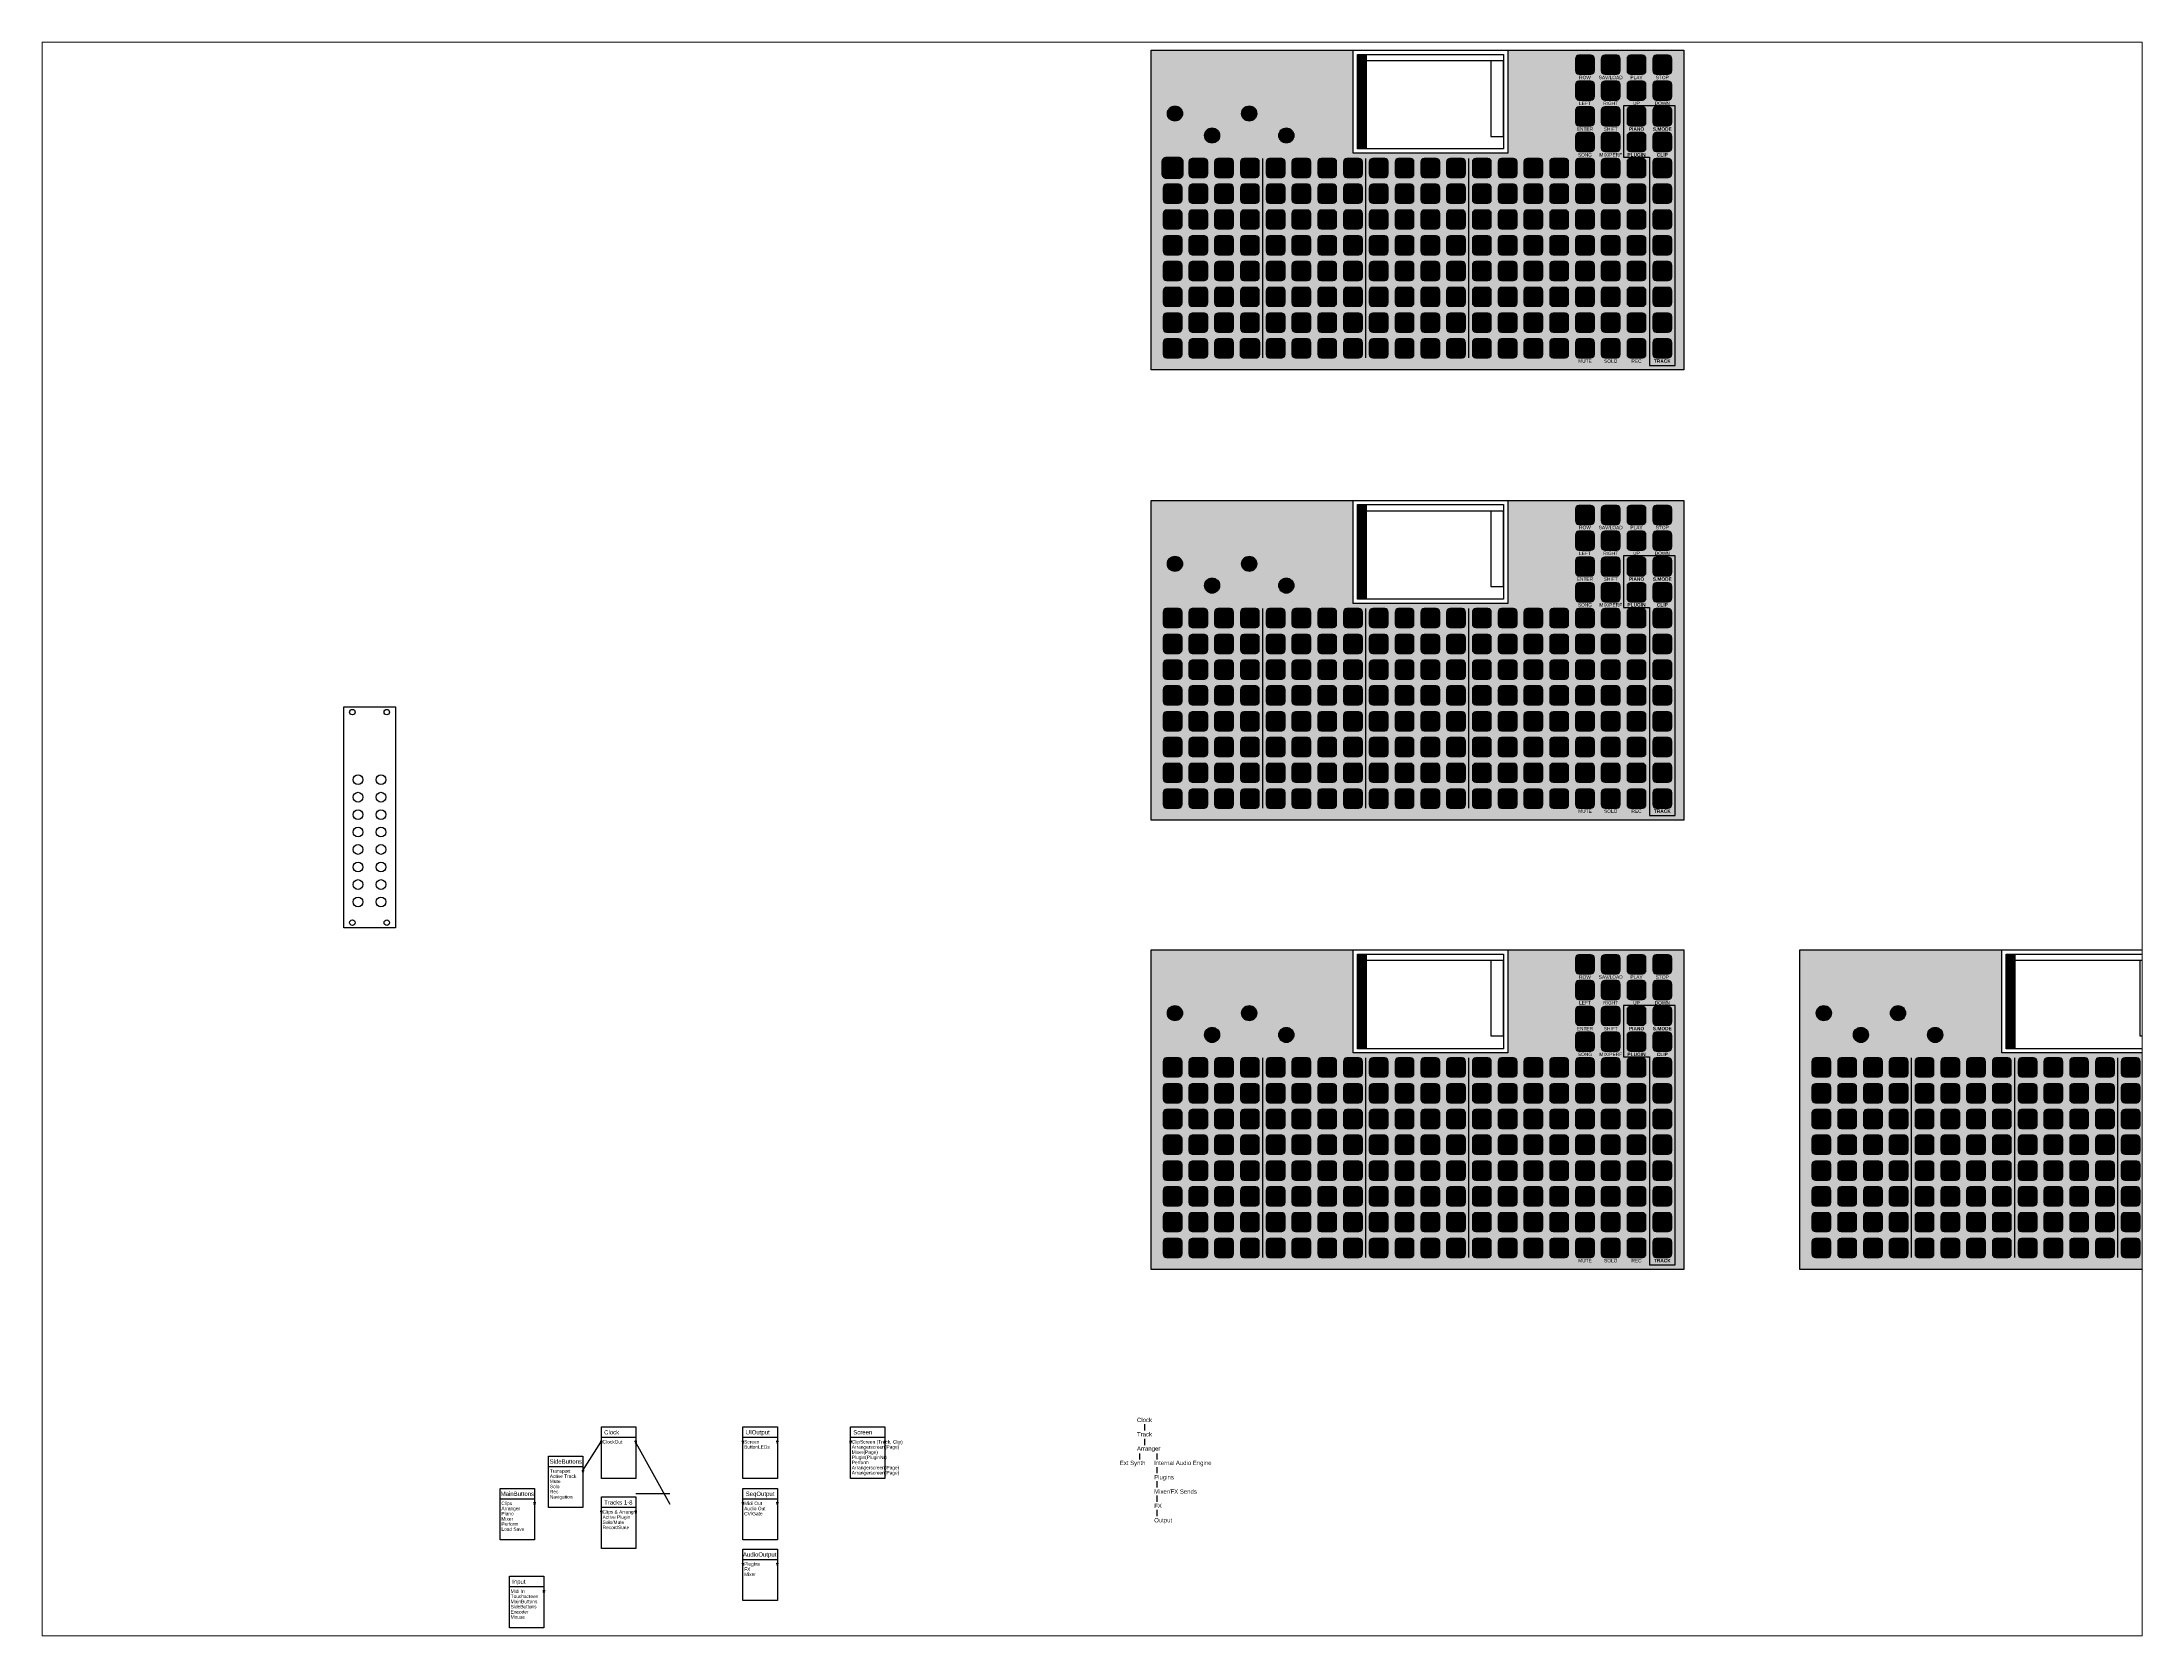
# Paper-space layout 'Layout2' of a CAD drawing. Header units: millimetres. Extents: x 26 to 231, y 20 to 176.
# The model-space entities are those that its viewports show. They can reach past a viewport. Long polylines and large blocks are cut down to what shows.
import ezdxf

# ---------------------------------------------------------------- set-up
doc = ezdxf.new("R2010")
doc.units = ezdxf.units.MM
for name, color, linetype in [('maingrid', 7, 'Continuous'), ('panel', 7, 'Continuous'), ('schrift', 7, 'Continuous')]:
    doc.layers.add(name, color=color, linetype=linetype)
doc.layers.add('TopSilkLayer', color=7, linetype='Continuous', true_color=0xffcc00)
doc.styles.get("Standard").update_dxf_attribs({"font": 'arial.ttf'})
doc.styles.add('Stil1', font='arialbd.ttf')

msp = doc.modelspace()

# ---------------------------------------------------------------- hatches: boundary and pattern name
h = msp.add_hatch(color=254)
h.dxf.hatch_style = 1
h.paths.add_polyline_path([(599.4, 835.1), (569.4, 835.1), (569.4, 805.1), (584.4, 805.1), (584.4, 684), (599.4, 684)], flags=16)
edge = h.paths.add_edge_path(flags=0)
edge.add_line((582.4, 817.4), (582.4, 810.4))
edge.add_arc((580.4, 810.4), 2, -90, 0, ccw=False)
edge.add_line((580.4, 808.4), (573.4, 808.4))
edge.add_arc((573.4, 810.4), 2, 180, 270, ccw=False)
edge.add_line((571.4, 810.4), (571.4, 817.4))
edge.add_arc((573.4, 817.4), 2, 90, 180, ccw=False)
edge.add_line((573.4, 819.4), (580.4, 819.4))
edge.add_arc((580.4, 817.4), 2, 0, 90, ccw=False)
edge = h.paths.add_edge_path(flags=0)
edge.add_line((580.4, 823.4), (573.4, 823.4))
edge.add_arc((573.4, 825.4), 2, 180, 270, ccw=False)
edge.add_line((571.4, 825.4), (571.4, 832.4))
edge.add_arc((573.4, 832.4), 2, 90, 180, ccw=False)
edge.add_line((573.4, 834.4), (580.4, 834.4))
edge.add_arc((580.4, 832.4), 2, 0, 90, ccw=False)
edge.add_line((582.4, 832.4), (582.4, 825.4))
edge.add_arc((580.4, 825.4), 2, -90, 0, ccw=False)
edge = h.paths.add_edge_path(flags=0)
edge.add_line((588.4, 819.4), (595.4, 819.4))
edge.add_arc((595.4, 817.4), 2, 0, 90, ccw=False)
edge.add_line((597.4, 817.4), (597.4, 810.4))
edge.add_arc((595.4, 810.4), 2, -90, 0, ccw=False)
edge.add_line((595.4, 808.4), (588.4, 808.4))
edge.add_arc((588.4, 810.4), 2, 180, 270, ccw=False)
edge.add_line((586.4, 810.4), (586.4, 817.4))
edge.add_arc((588.4, 817.4), 2, 90, 180, ccw=False)
edge = h.paths.add_edge_path(flags=0)
edge.add_line((586.4, 825.4), (586.4, 832.4))
edge.add_arc((588.4, 832.4), 2, 90, 180, ccw=False)
edge.add_line((588.4, 834.4), (595.4, 834.4))
edge.add_arc((595.4, 832.4), 2, 0, 90, ccw=False)
edge.add_line((597.4, 832.4), (597.4, 825.4))
edge.add_arc((595.4, 825.4), 2, -90, 0, ccw=False)
edge.add_line((595.4, 823.4), (588.4, 823.4))
edge.add_arc((588.4, 825.4), 2, 180, 270, ccw=False)
edge = h.paths.add_edge_path(flags=0)
edge.add_line((588.4, 804.4), (595.4, 804.4))
edge.add_arc((595.4, 802.4), 2, 0, 90, ccw=False)
edge.add_line((597.4, 802.4), (597.4, 795.4))
edge.add_arc((595.4, 795.4), 2, -90, 0, ccw=False)
edge.add_line((595.4, 793.4), (588.4, 793.4))
edge.add_arc((588.4, 795.4), 2, 180, 270, ccw=False)
edge.add_line((586.4, 795.4), (586.4, 802.4))
edge.add_arc((588.4, 802.4), 2, 90, 180, ccw=False)
edge = h.paths.add_edge_path(flags=0)
edge.add_line((588.4, 789.4), (595.4, 789.4))
edge.add_arc((595.4, 787.4), 2, 0, 90, ccw=False)
edge.add_line((597.4, 787.4), (597.4, 780.4))
edge.add_arc((595.4, 780.4), 2, -90, 0, ccw=False)
edge.add_line((595.4, 778.4), (588.4, 778.4))
edge.add_arc((588.4, 780.4), 2, 180, 270, ccw=False)
edge.add_line((586.4, 780.4), (586.4, 787.4))
edge.add_arc((588.4, 787.4), 2, 90, 180, ccw=False)
edge = h.paths.add_edge_path(flags=0)
edge.add_line((588.4, 774.4), (595.4, 774.4))
edge.add_arc((595.4, 772.4), 2, 0, 90, ccw=False)
edge.add_line((597.4, 772.4), (597.4, 765.4))
edge.add_arc((595.4, 765.4), 2, -90, 0, ccw=False)
edge.add_line((595.4, 763.4), (588.4, 763.4))
edge.add_arc((588.4, 765.4), 2, 180, 270, ccw=False)
edge.add_line((586.4, 765.4), (586.4, 772.4))
edge.add_arc((588.4, 772.4), 2, 90, 180, ccw=False)
edge = h.paths.add_edge_path(flags=0)
edge.add_line((588.4, 759.4), (595.4, 759.4))
edge.add_arc((595.4, 757.4), 2, 0, 90, ccw=False)
edge.add_line((597.4, 757.4), (597.4, 750.4))
edge.add_arc((595.4, 750.4), 2, -90, 0, ccw=False)
edge.add_line((595.4, 748.4), (588.4, 748.4))
edge.add_arc((588.4, 750.4), 2, 180, 270, ccw=False)
edge.add_line((586.4, 750.4), (586.4, 757.4))
edge.add_arc((588.4, 757.4), 2, 90, 180, ccw=False)
edge = h.paths.add_edge_path(flags=0)
edge.add_line((588.4, 744.4), (595.4, 744.4))
edge.add_arc((595.4, 742.4), 2, 0, 90, ccw=False)
edge.add_line((597.4, 742.4), (597.4, 735.4))
edge.add_arc((595.4, 735.4), 2, -90, 0, ccw=False)
edge.add_line((595.4, 733.4), (588.4, 733.4))
edge.add_arc((588.4, 735.4), 2, 180, 270, ccw=False)
edge.add_line((586.4, 735.4), (586.4, 742.4))
edge.add_arc((588.4, 742.4), 2, 90, 180, ccw=False)
edge = h.paths.add_edge_path(flags=0)
edge.add_line((588.4, 729.4), (595.4, 729.4))
edge.add_arc((595.4, 727.4), 2, 0, 90, ccw=False)
edge.add_line((597.4, 727.4), (597.4, 720.4))
edge.add_arc((595.4, 720.4), 2, -90, 0, ccw=False)
edge.add_line((595.4, 718.4), (588.4, 718.4))
edge.add_arc((588.4, 720.4), 2, 180, 270, ccw=False)
edge.add_line((586.4, 720.4), (586.4, 727.4))
edge.add_arc((588.4, 727.4), 2, 90, 180, ccw=False)
edge = h.paths.add_edge_path(flags=0)
edge.add_line((588.4, 714.4), (595.4, 714.4))
edge.add_arc((595.4, 712.4), 2, 0, 90, ccw=False)
edge.add_line((597.4, 712.4), (597.4, 705.4))
edge.add_arc((595.4, 705.4), 2, -90, 0, ccw=False)
edge.add_line((595.4, 703.4), (588.4, 703.4))
edge.add_arc((588.4, 705.4), 2, 180, 270, ccw=False)
edge.add_line((586.4, 705.4), (586.4, 712.4))
edge.add_arc((588.4, 712.4), 2, 90, 180, ccw=False)
edge = h.paths.add_edge_path(flags=0)
edge.add_line((588.4, 699.4), (595.4, 699.4))
edge.add_arc((595.4, 697.4), 2, 0, 90, ccw=False)
edge.add_line((597.4, 697.4), (597.4, 690.4))
edge.add_arc((595.4, 690.4), 2, -90, 0, ccw=False)
edge.add_line((595.4, 688.4), (588.4, 688.4))
edge.add_arc((588.4, 690.4), 2, 180, 270, ccw=False)
edge.add_line((586.4, 690.4), (586.4, 697.4))
edge.add_arc((588.4, 697.4), 2, 90, 180, ccw=False)
h.paths.add_polyline_path([(412, 856.4), (412, 861.9), (412, 867.4), (294.4, 867.4), (294.4, 681.4), (604.4, 681.4), (604.4, 867.4), (502, 867.4), (502, 807.4), (412, 807.4), (412, 812.4), (412, 817.9), (412, 823.4), (412, 828.9), (412, 834.4), (412, 839.9), (412, 845.4), (412, 850.9)])
edge = h.paths.add_edge_path(flags=16)
edge.add_arc((373.1, 817.8), 4.4, 0, 360)
edge = h.paths.add_edge_path(flags=16)
edge.add_arc((351.5, 830.5), 4.4, 0, 360)
edge = h.paths.add_edge_path(flags=16)
edge.add_arc((385.4, 802.4), 2, 0, 90, ccw=False)
edge.add_line((387.4, 802.4), (387.4, 795.4))
edge.add_arc((385.4, 795.4), 2, -90, 0, ccw=False)
edge.add_line((385.4, 793.4), (378.4, 793.4))
edge.add_arc((378.4, 795.4), 2, 180, 270, ccw=False)
edge.add_line((376.4, 795.4), (376.4, 802.4))
edge.add_arc((378.4, 802.4), 2, 90, 180, ccw=False)
edge.add_line((378.4, 804.4), (385.4, 804.4))
edge = h.paths.add_edge_path(flags=16)
edge.add_line((393.4, 804.4), (400.4, 804.4))
edge.add_arc((400.4, 802.4), 2, 0, 90, ccw=False)
edge.add_line((402.4, 802.4), (402.4, 795.4))
edge.add_arc((400.4, 795.4), 2, -90, 0, ccw=False)
edge.add_line((400.4, 793.4), (393.4, 793.4))
edge.add_arc((393.4, 795.4), 2, 180, 270, ccw=False)
edge.add_line((391.4, 795.4), (391.4, 802.4))
edge.add_arc((393.4, 802.4), 2, 90, 180, ccw=False)
edge = h.paths.add_edge_path(flags=16)
edge.add_line((372.4, 802.4), (372.4, 795.4))
edge.add_arc((370.4, 795.4), 2, -90, 0, ccw=False)
edge.add_line((370.4, 793.4), (363.4, 793.4))
edge.add_arc((363.4, 795.4), 2, 180, 270, ccw=False)
edge.add_line((361.4, 795.4), (361.4, 802.4))
edge.add_arc((363.4, 802.4), 2, 90, 180, ccw=False)
edge.add_line((363.4, 804.4), (370.4, 804.4))
edge.add_arc((370.4, 802.4), 2, 0, 90, ccw=False)
edge = h.paths.add_edge_path(flags=16)
edge.add_line((408.4, 804.4), (415.4, 804.4))
edge.add_arc((415.4, 802.4), 2, 0, 90, ccw=False)
edge.add_line((417.4, 802.4), (417.4, 795.4))
edge.add_arc((415.4, 795.4), 2, -90, 0, ccw=False)
edge.add_line((415.4, 793.4), (408.4, 793.4))
edge.add_arc((408.4, 795.4), 2, 180, 270, ccw=False)
edge.add_line((406.4, 795.4), (406.4, 802.4))
edge.add_arc((408.4, 802.4), 2, 90, 180, ccw=False)
edge = h.paths.add_edge_path(flags=16)
edge.add_line((357.4, 802.4), (357.4, 795.4))
edge.add_arc((355.4, 795.4), 2, -90, 0, ccw=False)
edge.add_line((355.4, 793.4), (348.4, 793.4))
edge.add_arc((348.4, 795.4), 2, 180, 270, ccw=False)
edge.add_line((346.4, 795.4), (346.4, 802.4))
edge.add_arc((348.4, 802.4), 2, 90, 180, ccw=False)
edge.add_line((348.4, 804.4), (355.4, 804.4))
edge.add_arc((355.4, 802.4), 2, 0, 90, ccw=False)
edge = h.paths.add_edge_path(flags=16)
edge.add_arc((329.9, 817.8), 4.4, 0, 360)
edge = h.paths.add_edge_path(flags=16)
edge.add_line((423.4, 804.4), (430.4, 804.4))
edge.add_arc((430.4, 802.4), 2, 0, 90, ccw=False)
edge.add_line((432.4, 802.4), (432.4, 795.4))
edge.add_arc((430.4, 795.4), 2, -90, 0, ccw=False)
edge.add_line((430.4, 793.4), (423.4, 793.4))
edge.add_arc((423.4, 795.4), 2, 180, 270, ccw=False)
edge.add_line((421.4, 795.4), (421.4, 802.4))
edge.add_arc((423.4, 802.4), 2, 90, 180, ccw=False)
edge = h.paths.add_edge_path(flags=16)
edge.add_arc((385.4, 787.4), 2, 0, 90, ccw=False)
edge.add_line((387.4, 787.4), (387.4, 780.4))
edge.add_arc((385.4, 780.4), 2, -90, 0, ccw=False)
edge.add_line((385.4, 778.4), (378.4, 778.4))
edge.add_arc((378.4, 780.4), 2, 180, 270, ccw=False)
edge.add_line((376.4, 780.4), (376.4, 787.4))
edge.add_arc((378.4, 787.4), 2, 90, 180, ccw=False)
edge.add_line((378.4, 789.4), (385.4, 789.4))
edge = h.paths.add_edge_path(flags=16)
edge.add_line((393.4, 789.4), (400.4, 789.4))
edge.add_arc((400.4, 787.4), 2, 0, 90, ccw=False)
edge.add_line((402.4, 787.4), (402.4, 780.4))
edge.add_arc((400.4, 780.4), 2, -90, 0, ccw=False)
edge.add_line((400.4, 778.4), (393.4, 778.4))
edge.add_arc((393.4, 780.4), 2, 180, 270, ccw=False)
edge.add_line((391.4, 780.4), (391.4, 787.4))
edge.add_arc((393.4, 787.4), 2, 90, 180, ccw=False)
edge = h.paths.add_edge_path(flags=16)
edge.add_line((342.4, 802.4), (342.4, 795.4))
edge.add_arc((340.4, 795.4), 2, -90, 0, ccw=False)
edge.add_line((340.4, 793.4), (333.4, 793.4))
edge.add_arc((333.4, 795.4), 2, 180, 270, ccw=False)
edge.add_line((331.4, 795.4), (331.4, 802.4))
edge.add_arc((333.4, 802.4), 2, 90, 180, ccw=False)
edge.add_line((333.4, 804.4), (340.4, 804.4))
edge.add_arc((340.4, 802.4), 2, 0, 90, ccw=False)
edge = h.paths.add_edge_path(flags=16)
edge.add_line((372.4, 787.4), (372.4, 780.4))
edge.add_arc((370.4, 780.4), 2, -90, 0, ccw=False)
edge.add_line((370.4, 778.4), (363.4, 778.4))
edge.add_arc((363.4, 780.4), 2, 180, 270, ccw=False)
edge.add_line((361.4, 780.4), (361.4, 787.4))
edge.add_arc((363.4, 787.4), 2, 90, 180, ccw=False)
edge.add_line((363.4, 789.4), (370.4, 789.4))
edge.add_arc((370.4, 787.4), 2, 0, 90, ccw=False)
edge = h.paths.add_edge_path(flags=16)
edge.add_line((408.4, 789.4), (415.4, 789.4))
edge.add_arc((415.4, 787.4), 2, 0, 90, ccw=False)
edge.add_line((417.4, 787.4), (417.4, 780.4))
edge.add_arc((415.4, 780.4), 2, -90, 0, ccw=False)
edge.add_line((415.4, 778.4), (408.4, 778.4))
edge.add_arc((408.4, 780.4), 2, 180, 270, ccw=False)
edge.add_line((406.4, 780.4), (406.4, 787.4))
edge.add_arc((408.4, 787.4), 2, 90, 180, ccw=False)
edge = h.paths.add_edge_path(flags=16)
edge.add_line((357.4, 787.4), (357.4, 780.4))
edge.add_arc((355.4, 780.4), 2, -90, 0, ccw=False)
edge.add_line((355.4, 778.4), (348.4, 778.4))
edge.add_arc((348.4, 780.4), 2, 180, 270, ccw=False)
edge.add_line((346.4, 780.4), (346.4, 787.4))
edge.add_arc((348.4, 787.4), 2, 90, 180, ccw=False)
edge.add_line((348.4, 789.4), (355.4, 789.4))
edge.add_arc((355.4, 787.4), 2, 0, 90, ccw=False)
edge = h.paths.add_edge_path(flags=16)
edge.add_line((438.4, 804.4), (445.4, 804.4))
edge.add_arc((445.4, 802.4), 2, 0, 90, ccw=False)
edge.add_line((447.4, 802.4), (447.4, 795.4))
edge.add_arc((445.4, 795.4), 2, -90, 0, ccw=False)
edge.add_line((445.4, 793.4), (438.4, 793.4))
edge.add_arc((438.4, 795.4), 2, 180, 270, ccw=False)
edge.add_line((436.4, 795.4), (436.4, 802.4))
edge.add_arc((438.4, 802.4), 2, 90, 180, ccw=False)
edge = h.paths.add_edge_path(flags=16)
edge.add_line((423.4, 789.4), (430.4, 789.4))
edge.add_arc((430.4, 787.4), 2, 0, 90, ccw=False)
edge.add_line((432.4, 787.4), (432.4, 780.4))
edge.add_arc((430.4, 780.4), 2, -90, 0, ccw=False)
edge.add_line((430.4, 778.4), (423.4, 778.4))
edge.add_arc((423.4, 780.4), 2, 180, 270, ccw=False)
edge.add_line((421.4, 780.4), (421.4, 787.4))
edge.add_arc((423.4, 787.4), 2, 90, 180, ccw=False)
edge = h.paths.add_edge_path(flags=16)
edge.add_arc((308.3, 830.5), 4.4, 0, 360)
edge = h.paths.add_edge_path(flags=16)
edge.add_line((327.4, 802.4), (327.4, 795.4))
edge.add_arc((325.4, 795.4), 2, -90, 0, ccw=False)
edge.add_line((325.4, 793.4), (318.4, 793.4))
edge.add_arc((318.4, 795.4), 2, 180, 270, ccw=False)
edge.add_line((316.4, 795.4), (316.4, 802.4))
edge.add_arc((318.4, 802.4), 2, 90, 180, ccw=False)
edge.add_line((318.4, 804.4), (325.4, 804.4))
edge.add_arc((325.4, 802.4), 2, 0, 90, ccw=False)
edge = h.paths.add_edge_path(flags=16)
edge.add_line((342.4, 787.4), (342.4, 780.4))
edge.add_arc((340.4, 780.4), 2, -90, 0, ccw=False)
edge.add_line((340.4, 778.4), (333.4, 778.4))
edge.add_arc((333.4, 780.4), 2, 180, 270, ccw=False)
edge.add_line((331.4, 780.4), (331.4, 787.4))
edge.add_arc((333.4, 787.4), 2, 90, 180, ccw=False)
edge.add_line((333.4, 789.4), (340.4, 789.4))
edge.add_arc((340.4, 787.4), 2, 0, 90, ccw=False)
edge = h.paths.add_edge_path(flags=16)
edge.add_arc((385.4, 772.4), 2, 0, 90, ccw=False)
edge.add_line((387.4, 772.4), (387.4, 765.4))
edge.add_arc((385.4, 765.4), 2, -90, 0, ccw=False)
edge.add_line((385.4, 763.4), (378.4, 763.4))
edge.add_arc((378.4, 765.4), 2, 180, 270, ccw=False)
edge.add_line((376.4, 765.4), (376.4, 772.4))
edge.add_arc((378.4, 772.4), 2, 90, 180, ccw=False)
edge.add_line((378.4, 774.4), (385.4, 774.4))
edge = h.paths.add_edge_path(flags=16)
edge.add_line((393.4, 774.4), (400.4, 774.4))
edge.add_arc((400.4, 772.4), 2, 0, 90, ccw=False)
edge.add_line((402.4, 772.4), (402.4, 765.4))
edge.add_arc((400.4, 765.4), 2, -90, 0, ccw=False)
edge.add_line((400.4, 763.4), (393.4, 763.4))
edge.add_arc((393.4, 765.4), 2, 180, 270, ccw=False)
edge.add_line((391.4, 765.4), (391.4, 772.4))
edge.add_arc((393.4, 772.4), 2, 90, 180, ccw=False)
edge = h.paths.add_edge_path(flags=16)
edge.add_line((372.4, 772.4), (372.4, 765.4))
edge.add_arc((370.4, 765.4), 2, -90, 0, ccw=False)
edge.add_line((370.4, 763.4), (363.4, 763.4))
edge.add_arc((363.4, 765.4), 2, 180, 270, ccw=False)
edge.add_line((361.4, 765.4), (361.4, 772.4))
edge.add_arc((363.4, 772.4), 2, 90, 180, ccw=False)
edge.add_line((363.4, 774.4), (370.4, 774.4))
edge.add_arc((370.4, 772.4), 2, 0, 90, ccw=False)
edge = h.paths.add_edge_path(flags=16)
edge.add_line((408.4, 774.4), (415.4, 774.4))
edge.add_arc((415.4, 772.4), 2, 0, 90, ccw=False)
edge.add_line((417.4, 772.4), (417.4, 765.4))
edge.add_arc((415.4, 765.4), 2, -90, 0, ccw=False)
edge.add_line((415.4, 763.4), (408.4, 763.4))
edge.add_arc((408.4, 765.4), 2, 180, 270, ccw=False)
edge.add_line((406.4, 765.4), (406.4, 772.4))
edge.add_arc((408.4, 772.4), 2, 90, 180, ccw=False)
edge = h.paths.add_edge_path(flags=16)
edge.add_line((357.4, 772.4), (357.4, 765.4))
edge.add_arc((355.4, 765.4), 2, -90, 0, ccw=False)
edge.add_line((355.4, 763.4), (348.4, 763.4))
edge.add_arc((348.4, 765.4), 2, 180, 270, ccw=False)
edge.add_line((346.4, 765.4), (346.4, 772.4))
edge.add_arc((348.4, 772.4), 2, 90, 180, ccw=False)
edge.add_line((348.4, 774.4), (355.4, 774.4))
edge.add_arc((355.4, 772.4), 2, 0, 90, ccw=False)
edge = h.paths.add_edge_path(flags=16)
edge.add_line((438.4, 789.4), (445.4, 789.4))
edge.add_arc((445.4, 787.4), 2, 0, 90, ccw=False)
edge.add_line((447.4, 787.4), (447.4, 780.4))
edge.add_arc((445.4, 780.4), 2, -90, 0, ccw=False)
edge.add_line((445.4, 778.4), (438.4, 778.4))
edge.add_arc((438.4, 780.4), 2, 180, 270, ccw=False)
edge.add_line((436.4, 780.4), (436.4, 787.4))
edge.add_arc((438.4, 787.4), 2, 90, 180, ccw=False)
edge = h.paths.add_edge_path(flags=16)
edge.add_line((453.4, 804.4), (460.4, 804.4))
edge.add_arc((460.4, 802.4), 2, 0, 90, ccw=False)
edge.add_line((462.4, 802.4), (462.4, 795.4))
edge.add_arc((460.4, 795.4), 2, -90, 0, ccw=False)
edge.add_line((460.4, 793.4), (453.4, 793.4))
edge.add_arc((453.4, 795.4), 2, 180, 270, ccw=False)
edge.add_line((451.4, 795.4), (451.4, 802.4))
edge.add_arc((453.4, 802.4), 2, 90, 180, ccw=False)
edge = h.paths.add_edge_path(flags=16)
edge.add_line((327.4, 787.4), (327.4, 780.4))
edge.add_arc((325.4, 780.4), 2, -90, 0, ccw=False)
edge.add_line((325.4, 778.4), (318.4, 778.4))
edge.add_arc((318.4, 780.4), 2, 180, 270, ccw=False)
edge.add_line((316.4, 780.4), (316.4, 787.4))
edge.add_arc((318.4, 787.4), 2, 90, 180, ccw=False)
edge.add_line((318.4, 789.4), (325.4, 789.4))
edge.add_arc((325.4, 787.4), 2, 0, 90, ccw=False)
edge = h.paths.add_edge_path(flags=16)
edge.add_line((312.4, 802.4), (312.4, 795.4))
edge.add_arc((310.4, 795.4), 2, -90, 0, ccw=False)
edge.add_line((310.4, 793.4), (303.4, 793.4))
edge.add_arc((303.4, 795.4), 2, 180, 270, ccw=False)
edge.add_line((301.4, 795.4), (301.4, 802.4))
edge.add_arc((303.4, 802.4), 2, 90, 180, ccw=False)
edge.add_line((303.4, 804.4), (310.4, 804.4))
edge.add_arc((310.4, 802.4), 2, 0, 90, ccw=False)
edge = h.paths.add_edge_path(flags=16)
edge.add_line((423.4, 774.4), (430.4, 774.4))
edge.add_arc((430.4, 772.4), 2, 0, 90, ccw=False)
edge.add_line((432.4, 772.4), (432.4, 765.4))
edge.add_arc((430.4, 765.4), 2, -90, 0, ccw=False)
edge.add_line((430.4, 763.4), (423.4, 763.4))
edge.add_arc((423.4, 765.4), 2, 180, 270, ccw=False)
edge.add_line((421.4, 765.4), (421.4, 772.4))
edge.add_arc((423.4, 772.4), 2, 90, 180, ccw=False)
edge = h.paths.add_edge_path(flags=16)
edge.add_line((342.4, 772.4), (342.4, 765.4))
edge.add_arc((340.4, 765.4), 2, -90, 0, ccw=False)
edge.add_line((340.4, 763.4), (333.4, 763.4))
edge.add_arc((333.4, 765.4), 2, 180, 270, ccw=False)
edge.add_line((331.4, 765.4), (331.4, 772.4))
edge.add_arc((333.4, 772.4), 2, 90, 180, ccw=False)
edge.add_line((333.4, 774.4), (340.4, 774.4))
edge.add_arc((340.4, 772.4), 2, 0, 90, ccw=False)
edge = h.paths.add_edge_path(flags=16)
edge.add_arc((385.4, 757.4), 2, 0, 90, ccw=False)
edge.add_line((387.4, 757.4), (387.4, 750.4))
edge.add_arc((385.4, 750.4), 2, -90, 0, ccw=False)
edge.add_line((385.4, 748.4), (378.4, 748.4))
edge.add_arc((378.4, 750.4), 2, 180, 270, ccw=False)
edge.add_line((376.4, 750.4), (376.4, 757.4))
edge.add_arc((378.4, 757.4), 2, 90, 180, ccw=False)
edge.add_line((378.4, 759.4), (385.4, 759.4))
edge = h.paths.add_edge_path(flags=16)
edge.add_line((393.4, 759.4), (400.4, 759.4))
edge.add_arc((400.4, 757.4), 2, 0, 90, ccw=False)
edge.add_line((402.4, 757.4), (402.4, 750.4))
edge.add_arc((400.4, 750.4), 2, -90, 0, ccw=False)
edge.add_line((400.4, 748.4), (393.4, 748.4))
edge.add_arc((393.4, 750.4), 2, 180, 270, ccw=False)
edge.add_line((391.4, 750.4), (391.4, 757.4))
edge.add_arc((393.4, 757.4), 2, 90, 180, ccw=False)
edge = h.paths.add_edge_path(flags=16)
edge.add_line((453.4, 789.4), (460.4, 789.4))
edge.add_arc((460.4, 787.4), 2, 0, 90, ccw=False)
edge.add_line((462.4, 787.4), (462.4, 780.4))
edge.add_arc((460.4, 780.4), 2, -90, 0, ccw=False)
edge.add_line((460.4, 778.4), (453.4, 778.4))
edge.add_arc((453.4, 780.4), 2, 180, 270, ccw=False)
edge.add_line((451.4, 780.4), (451.4, 787.4))
edge.add_arc((453.4, 787.4), 2, 90, 180, ccw=False)
edge = h.paths.add_edge_path(flags=16)
edge.add_line((372.4, 757.4), (372.4, 750.4))
edge.add_arc((370.4, 750.4), 2, -90, 0, ccw=False)
edge.add_line((370.4, 748.4), (363.4, 748.4))
edge.add_arc((363.4, 750.4), 2, 180, 270, ccw=False)
edge.add_line((361.4, 750.4), (361.4, 757.4))
edge.add_arc((363.4, 757.4), 2, 90, 180, ccw=False)
edge.add_line((363.4, 759.4), (370.4, 759.4))
edge.add_arc((370.4, 757.4), 2, 0, 90, ccw=False)
edge = h.paths.add_edge_path(flags=16)
edge.add_line((438.4, 774.4), (445.4, 774.4))
edge.add_arc((445.4, 772.4), 2, 0, 90, ccw=False)
edge.add_line((447.4, 772.4), (447.4, 765.4))
edge.add_arc((445.4, 765.4), 2, -90, 0, ccw=False)
edge.add_line((445.4, 763.4), (438.4, 763.4))
edge.add_arc((438.4, 765.4), 2, 180, 270, ccw=False)
edge.add_line((436.4, 765.4), (436.4, 772.4))
edge.add_arc((438.4, 772.4), 2, 90, 180, ccw=False)
edge = h.paths.add_edge_path(flags=16)
edge.add_line((312.4, 787.4), (312.4, 780.4))
edge.add_arc((310.4, 780.4), 2, -90, 0, ccw=False)
edge.add_line((310.4, 778.4), (303.4, 778.4))
edge.add_arc((303.4, 780.4), 2, 180, 270, ccw=False)
edge.add_line((301.4, 780.4), (301.4, 787.4))
edge.add_arc((303.4, 787.4), 2, 90, 180, ccw=False)
edge.add_line((303.4, 789.4), (310.4, 789.4))
edge.add_arc((310.4, 787.4), 2, 0, 90, ccw=False)
edge = h.paths.add_edge_path(flags=16)
edge.add_line((408.4, 759.4), (415.4, 759.4))
edge.add_arc((415.4, 757.4), 2, 0, 90, ccw=False)
edge.add_line((417.4, 757.4), (417.4, 750.4))
edge.add_arc((415.4, 750.4), 2, -90, 0, ccw=False)
edge.add_line((415.4, 748.4), (408.4, 748.4))
edge.add_arc((408.4, 750.4), 2, 180, 270, ccw=False)
edge.add_line((406.4, 750.4), (406.4, 757.4))
edge.add_arc((408.4, 757.4), 2, 90, 180, ccw=False)
edge = h.paths.add_edge_path(flags=16)
edge.add_line((327.4, 772.4), (327.4, 765.4))
edge.add_arc((325.4, 765.4), 2, -90, 0, ccw=False)
edge.add_line((325.4, 763.4), (318.4, 763.4))
edge.add_arc((318.4, 765.4), 2, 180, 270, ccw=False)
edge.add_line((316.4, 765.4), (316.4, 772.4))
edge.add_arc((318.4, 772.4), 2, 90, 180, ccw=False)
edge.add_line((318.4, 774.4), (325.4, 774.4))
edge.add_arc((325.4, 772.4), 2, 0, 90, ccw=False)
edge = h.paths.add_edge_path(flags=16)
edge.add_line((357.4, 757.4), (357.4, 750.4))
edge.add_arc((355.4, 750.4), 2, -90, 0, ccw=False)
edge.add_line((355.4, 748.4), (348.4, 748.4))
edge.add_arc((348.4, 750.4), 2, 180, 270, ccw=False)
edge.add_line((346.4, 750.4), (346.4, 757.4))
edge.add_arc((348.4, 757.4), 2, 90, 180, ccw=False)
edge.add_line((348.4, 759.4), (355.4, 759.4))
edge.add_arc((355.4, 757.4), 2, 0, 90, ccw=False)
edge = h.paths.add_edge_path(flags=16)
edge.add_line((468.4, 804.4), (475.4, 804.4))
edge.add_arc((475.4, 802.4), 2, 0, 90, ccw=False)
edge.add_line((477.4, 802.4), (477.4, 795.4))
edge.add_arc((475.4, 795.4), 2, -90, 0, ccw=False)
edge.add_line((475.4, 793.4), (468.4, 793.4))
edge.add_arc((468.4, 795.4), 2, 180, 270, ccw=False)
edge.add_line((466.4, 795.4), (466.4, 802.4))
edge.add_arc((468.4, 802.4), 2, 90, 180, ccw=False)
edge = h.paths.add_edge_path(flags=16)
edge.add_line((423.4, 759.4), (430.4, 759.4))
edge.add_arc((430.4, 757.4), 2, 0, 90, ccw=False)
edge.add_line((432.4, 757.4), (432.4, 750.4))
edge.add_arc((430.4, 750.4), 2, -90, 0, ccw=False)
edge.add_line((430.4, 748.4), (423.4, 748.4))
edge.add_arc((423.4, 750.4), 2, 180, 270, ccw=False)
edge.add_line((421.4, 750.4), (421.4, 757.4))
edge.add_arc((423.4, 757.4), 2, 90, 180, ccw=False)
edge = h.paths.add_edge_path(flags=16)
edge.add_line((342.4, 757.4), (342.4, 750.4))
edge.add_arc((340.4, 750.4), 2, -90, 0, ccw=False)
edge.add_line((340.4, 748.4), (333.4, 748.4))
edge.add_arc((333.4, 750.4), 2, 180, 270, ccw=False)
edge.add_line((331.4, 750.4), (331.4, 757.4))
edge.add_arc((333.4, 757.4), 2, 90, 180, ccw=False)
edge.add_line((333.4, 759.4), (340.4, 759.4))
edge.add_arc((340.4, 757.4), 2, 0, 90, ccw=False)
edge = h.paths.add_edge_path(flags=16)
edge.add_line((453.4, 774.4), (460.4, 774.4))
edge.add_arc((460.4, 772.4), 2, 0, 90, ccw=False)
edge.add_line((462.4, 772.4), (462.4, 765.4))
edge.add_arc((460.4, 765.4), 2, -90, 0, ccw=False)
edge.add_line((460.4, 763.4), (453.4, 763.4))
edge.add_arc((453.4, 765.4), 2, 180, 270, ccw=False)
edge.add_line((451.4, 765.4), (451.4, 772.4))
edge.add_arc((453.4, 772.4), 2, 90, 180, ccw=False)
edge = h.paths.add_edge_path(flags=16)
edge.add_line((468.4, 789.4), (475.4, 789.4))
edge.add_arc((475.4, 787.4), 2, 0, 90, ccw=False)
edge.add_line((477.4, 787.4), (477.4, 780.4))
edge.add_arc((475.4, 780.4), 2, -90, 0, ccw=False)
edge.add_line((475.4, 778.4), (468.4, 778.4))
edge.add_arc((468.4, 780.4), 2, 180, 270, ccw=False)
edge.add_line((466.4, 780.4), (466.4, 787.4))
edge.add_arc((468.4, 787.4), 2, 90, 180, ccw=False)
edge = h.paths.add_edge_path(flags=16)
edge.add_line((312.4, 772.4), (312.4, 765.4))
edge.add_arc((310.4, 765.4), 2, -90, 0, ccw=False)
edge.add_line((310.4, 763.4), (303.4, 763.4))
edge.add_arc((303.4, 765.4), 2, 180, 270, ccw=False)
edge.add_line((301.4, 765.4), (301.4, 772.4))
edge.add_arc((303.4, 772.4), 2, 90, 180, ccw=False)
edge.add_line((303.4, 774.4), (310.4, 774.4))
edge.add_arc((310.4, 772.4), 2, 0, 90, ccw=False)
edge = h.paths.add_edge_path(flags=16)
edge.add_line((438.4, 759.4), (445.4, 759.4))
edge.add_arc((445.4, 757.4), 2, 0, 90, ccw=False)
edge.add_line((447.4, 757.4), (447.4, 750.4))
edge.add_arc((445.4, 750.4), 2, -90, 0, ccw=False)
edge.add_line((445.4, 748.4), (438.4, 748.4))
edge.add_arc((438.4, 750.4), 2, 180, 270, ccw=False)
edge.add_line((436.4, 750.4), (436.4, 757.4))
edge.add_arc((438.4, 757.4), 2, 90, 180, ccw=False)
edge = h.paths.add_edge_path(flags=16)
edge.add_arc((385.4, 742.4), 2, 0, 90, ccw=False)
edge.add_line((387.4, 742.4), (387.4, 735.4))
edge.add_arc((385.4, 735.4), 2, -90, 0, ccw=False)
edge.add_line((385.4, 733.4), (378.4, 733.4))
edge.add_arc((378.4, 735.4), 2, 180, 270, ccw=False)
edge.add_line((376.4, 735.4), (376.4, 742.4))
edge.add_arc((378.4, 742.4), 2, 90, 180, ccw=False)
edge.add_line((378.4, 744.4), (385.4, 744.4))
edge = h.paths.add_edge_path(flags=16)
edge.add_line((393.4, 744.4), (400.4, 744.4))
edge.add_arc((400.4, 742.4), 2, 0, 90, ccw=False)
edge.add_line((402.4, 742.4), (402.4, 735.4))
edge.add_arc((400.4, 735.4), 2, -90, 0, ccw=False)
edge.add_line((400.4, 733.4), (393.4, 733.4))
edge.add_arc((393.4, 735.4), 2, 180, 270, ccw=False)
edge.add_line((391.4, 735.4), (391.4, 742.4))
edge.add_arc((393.4, 742.4), 2, 90, 180, ccw=False)
edge = h.paths.add_edge_path(flags=16)
edge.add_arc((370.4, 742.4), 2, 0, 90, ccw=False)
edge.add_line((372.4, 742.4), (372.4, 735.4))
edge.add_arc((370.4, 735.4), 2, -90, 0, ccw=False)
edge.add_line((370.4, 733.4), (363.4, 733.4))
edge.add_arc((363.4, 735.4), 2, 180, 270, ccw=False)
edge.add_line((361.4, 735.4), (361.4, 742.4))
edge.add_arc((363.4, 742.4), 2, 90, 180, ccw=False)
edge.add_line((363.4, 744.4), (370.4, 744.4))
edge = h.paths.add_edge_path(flags=16)
edge.add_line((327.4, 757.4), (327.4, 750.4))
edge.add_arc((325.4, 750.4), 2, -90, 0, ccw=False)
edge.add_line((325.4, 748.4), (318.4, 748.4))
edge.add_arc((318.4, 750.4), 2, 180, 270, ccw=False)
edge.add_line((316.4, 750.4), (316.4, 757.4))
edge.add_arc((318.4, 757.4), 2, 90, 180, ccw=False)
edge.add_line((318.4, 759.4), (325.4, 759.4))
edge.add_arc((325.4, 757.4), 2, 0, 90, ccw=False)
edge = h.paths.add_edge_path(flags=16)
edge.add_line((483.4, 804.4), (490.4, 804.4))
edge.add_arc((490.4, 802.4), 2, 0, 90, ccw=False)
edge.add_line((492.4, 802.4), (492.4, 795.4))
edge.add_arc((490.4, 795.4), 2, -90, 0, ccw=False)
edge.add_line((490.4, 793.4), (483.4, 793.4))
edge.add_arc((483.4, 795.4), 2, 180, 270, ccw=False)
edge.add_line((481.4, 795.4), (481.4, 802.4))
edge.add_arc((483.4, 802.4), 2, 90, 180, ccw=False)
edge = h.paths.add_edge_path(flags=16)
edge.add_line((408.4, 744.4), (415.4, 744.4))
edge.add_arc((415.4, 742.4), 2, 0, 90, ccw=False)
edge.add_line((417.4, 742.4), (417.4, 735.4))
edge.add_arc((415.4, 735.4), 2, -90, 0, ccw=False)
edge.add_line((415.4, 733.4), (408.4, 733.4))
edge.add_arc((408.4, 735.4), 2, 180, 270, ccw=False)
edge.add_line((406.4, 735.4), (406.4, 742.4))
edge.add_arc((408.4, 742.4), 2, 90, 180, ccw=False)
edge = h.paths.add_edge_path(flags=16)
edge.add_line((357.4, 742.4), (357.4, 735.4))
edge.add_arc((355.4, 735.4), 2, -90, 0, ccw=False)
edge.add_line((355.4, 733.4), (348.4, 733.4))
edge.add_arc((348.4, 735.4), 2, 180, 270, ccw=False)
edge.add_line((346.4, 735.4), (346.4, 742.4))
edge.add_arc((348.4, 742.4), 2, 90, 180, ccw=False)
edge.add_line((348.4, 744.4), (355.4, 744.4))
edge.add_arc((355.4, 742.4), 2, 0, 90, ccw=False)
edge = h.paths.add_edge_path(flags=16)
edge.add_line((468.4, 774.4), (475.4, 774.4))
edge.add_arc((475.4, 772.4), 2, 0, 90, ccw=False)
edge.add_line((477.4, 772.4), (477.4, 765.4))
edge.add_arc((475.4, 765.4), 2, -90, 0, ccw=False)
edge.add_line((475.4, 763.4), (468.4, 763.4))
edge.add_arc((468.4, 765.4), 2, 180, 270, ccw=False)
edge.add_line((466.4, 765.4), (466.4, 772.4))
edge.add_arc((468.4, 772.4), 2, 90, 180, ccw=False)
edge = h.paths.add_edge_path(flags=16)
edge.add_line((423.4, 744.4), (430.4, 744.4))
edge.add_arc((430.4, 742.4), 2, 0, 90, ccw=False)
edge.add_line((432.4, 742.4), (432.4, 735.4))
edge.add_arc((430.4, 735.4), 2, -90, 0, ccw=False)
edge.add_line((430.4, 733.4), (423.4, 733.4))
edge.add_arc((423.4, 735.4), 2, 180, 270, ccw=False)
edge.add_line((421.4, 735.4), (421.4, 742.4))
edge.add_arc((423.4, 742.4), 2, 90, 180, ccw=False)
edge = h.paths.add_edge_path(flags=16)
edge.add_line((453.4, 759.4), (460.4, 759.4))
edge.add_arc((460.4, 757.4), 2, 0, 90, ccw=False)
edge.add_line((462.4, 757.4), (462.4, 750.4))
edge.add_arc((460.4, 750.4), 2, -90, 0, ccw=False)
edge.add_line((460.4, 748.4), (453.4, 748.4))
edge.add_arc((453.4, 750.4), 2, 180, 270, ccw=False)
edge.add_line((451.4, 750.4), (451.4, 757.4))
edge.add_arc((453.4, 757.4), 2, 90, 180, ccw=False)
edge = h.paths.add_edge_path(flags=16)
edge.add_line((342.4, 742.4), (342.4, 735.4))
edge.add_arc((340.4, 735.4), 2, -90, 0, ccw=False)
edge.add_line((340.4, 733.4), (333.4, 733.4))
edge.add_arc((333.4, 735.4), 2, 180, 270, ccw=False)
edge.add_line((331.4, 735.4), (331.4, 742.4))
edge.add_arc((333.4, 742.4), 2, 90, 180, ccw=False)
edge.add_line((333.4, 744.4), (340.4, 744.4))
edge.add_arc((340.4, 742.4), 2, 0, 90, ccw=False)
edge = h.paths.add_edge_path(flags=16)
edge.add_line((483.4, 789.4), (490.4, 789.4))
edge.add_arc((490.4, 787.4), 2, 0, 90, ccw=False)
edge.add_line((492.4, 787.4), (492.4, 780.4))
edge.add_arc((490.4, 780.4), 2, -90, 0, ccw=False)
edge.add_line((490.4, 778.4), (483.4, 778.4))
edge.add_arc((483.4, 780.4), 2, 180, 270, ccw=False)
edge.add_line((481.4, 780.4), (481.4, 787.4))
edge.add_arc((483.4, 787.4), 2, 90, 180, ccw=False)
edge = h.paths.add_edge_path(flags=16)
edge.add_line((312.4, 757.4), (312.4, 750.4))
edge.add_arc((310.4, 750.4), 2, -90, 0, ccw=False)
edge.add_line((310.4, 748.4), (303.4, 748.4))
edge.add_arc((303.4, 750.4), 2, 180, 270, ccw=False)
edge.add_line((301.4, 750.4), (301.4, 757.4))
edge.add_arc((303.4, 757.4), 2, 90, 180, ccw=False)
edge.add_line((303.4, 759.4), (310.4, 759.4))
edge.add_arc((310.4, 757.4), 2, 0, 90, ccw=False)
edge = h.paths.add_edge_path(flags=16)
edge.add_line((438.4, 744.4), (445.4, 744.4))
edge.add_arc((445.4, 742.4), 2, 0, 90, ccw=False)
edge.add_line((447.4, 742.4), (447.4, 735.4))
edge.add_arc((445.4, 735.4), 2, -90, 0, ccw=False)
edge.add_line((445.4, 733.4), (438.4, 733.4))
edge.add_arc((438.4, 735.4), 2, 180, 270, ccw=False)
edge.add_line((436.4, 735.4), (436.4, 742.4))
edge.add_arc((438.4, 742.4), 2, 90, 180, ccw=False)
edge = h.paths.add_edge_path(flags=16)
edge.add_line((327.4, 742.4), (327.4, 735.4))
edge.add_arc((325.4, 735.4), 2, -90, 0, ccw=False)
edge.add_line((325.4, 733.4), (318.4, 733.4))
edge.add_arc((318.4, 735.4), 2, 180, 270, ccw=False)
edge.add_line((316.4, 735.4), (316.4, 742.4))
edge.add_arc((318.4, 742.4), 2, 90, 180, ccw=False)
edge.add_line((318.4, 744.4), (325.4, 744.4))
edge.add_arc((325.4, 742.4), 2, 0, 90, ccw=False)
edge = h.paths.add_edge_path(flags=16)
edge.add_arc((385.4, 727.4), 2, 0, 90, ccw=False)
edge.add_line((387.4, 727.4), (387.4, 720.4))
edge.add_arc((385.4, 720.4), 2, -90, 0, ccw=False)
edge.add_line((385.4, 718.4), (378.4, 718.4))
edge.add_arc((378.4, 720.4), 2, 180, 270, ccw=False)
edge.add_line((376.4, 720.4), (376.4, 727.4))
edge.add_arc((378.4, 727.4), 2, 90, 180, ccw=False)
edge.add_line((378.4, 729.4), (385.4, 729.4))
edge = h.paths.add_edge_path(flags=16)
edge.add_line((393.4, 729.4), (400.4, 729.4))
edge.add_arc((400.4, 727.4), 2, 0, 90, ccw=False)
edge.add_line((402.4, 727.4), (402.4, 720.4))
edge.add_arc((400.4, 720.4), 2, -90, 0, ccw=False)
edge.add_line((400.4, 718.4), (393.4, 718.4))
edge.add_arc((393.4, 720.4), 2, 180, 270, ccw=False)
edge.add_line((391.4, 720.4), (391.4, 727.4))
edge.add_arc((393.4, 727.4), 2, 90, 180, ccw=False)
edge = h.paths.add_edge_path(flags=16)
edge.add_arc((370.4, 727.4), 2, 0, 90, ccw=False)
edge.add_line((372.4, 727.4), (372.4, 720.4))
edge.add_arc((370.4, 720.4), 2, -90, 0, ccw=False)
edge.add_line((370.4, 718.4), (363.4, 718.4))
edge.add_arc((363.4, 720.4), 2, 180, 270, ccw=False)
edge.add_line((361.4, 720.4), (361.4, 727.4))
edge.add_arc((363.4, 727.4), 2, 90, 180, ccw=False)
edge.add_line((363.4, 729.4), (370.4, 729.4))
edge = h.paths.add_edge_path(flags=16)
edge.add_line((498.4, 804.4), (505.4, 804.4))
edge.add_arc((505.4, 802.4), 2, 0, 90, ccw=False)
edge.add_line((507.4, 802.4), (507.4, 795.4))
edge.add_arc((505.4, 795.4), 2, -90, 0, ccw=False)
edge.add_line((505.4, 793.4), (498.4, 793.4))
edge.add_arc((498.4, 795.4), 2, 180, 270, ccw=False)
edge.add_line((496.4, 795.4), (496.4, 802.4))
edge.add_arc((498.4, 802.4), 2, 90, 180, ccw=False)
edge = h.paths.add_edge_path(flags=16)
edge.add_line((408.4, 729.4), (415.4, 729.4))
edge.add_arc((415.4, 727.4), 2, 0, 90, ccw=False)
edge.add_line((417.4, 727.4), (417.4, 720.4))
edge.add_arc((415.4, 720.4), 2, -90, 0, ccw=False)
edge.add_line((415.4, 718.4), (408.4, 718.4))
edge.add_arc((408.4, 720.4), 2, 180, 270, ccw=False)
edge.add_line((406.4, 720.4), (406.4, 727.4))
edge.add_arc((408.4, 727.4), 2, 90, 180, ccw=False)
edge = h.paths.add_edge_path(flags=16)
edge.add_line((468.4, 759.4), (475.4, 759.4))
edge.add_arc((475.4, 757.4), 2, 0, 90, ccw=False)
edge.add_line((477.4, 757.4), (477.4, 750.4))
edge.add_arc((475.4, 750.4), 2, -90, 0, ccw=False)
edge.add_line((475.4, 748.4), (468.4, 748.4))
edge.add_arc((468.4, 750.4), 2, 180, 270, ccw=False)
edge.add_line((466.4, 750.4), (466.4, 757.4))
edge.add_arc((468.4, 757.4), 2, 90, 180, ccw=False)
edge = h.paths.add_edge_path(flags=16)
edge.add_line((357.4, 727.4), (357.4, 720.4))
edge.add_arc((355.4, 720.4), 2, -90, 0, ccw=False)
edge.add_line((355.4, 718.4), (348.4, 718.4))
edge.add_arc((348.4, 720.4), 2, 180, 270, ccw=False)
edge.add_line((346.4, 720.4), (346.4, 727.4))
edge.add_arc((348.4, 727.4), 2, 90, 180, ccw=False)
edge.add_line((348.4, 729.4), (355.4, 729.4))
edge.add_arc((355.4, 727.4), 2, 0, 90, ccw=False)
edge = h.paths.add_edge_path(flags=16)
edge.add_line((483.4, 774.4), (490.4, 774.4))
edge.add_arc((490.4, 772.4), 2, 0, 90, ccw=False)
edge.add_line((492.4, 772.4), (492.4, 765.4))
edge.add_arc((490.4, 765.4), 2, -90, 0, ccw=False)
edge.add_line((490.4, 763.4), (483.4, 763.4))
edge.add_arc((483.4, 765.4), 2, 180, 270, ccw=False)
edge.add_line((481.4, 765.4), (481.4, 772.4))
edge.add_arc((483.4, 772.4), 2, 90, 180, ccw=False)
edge = h.paths.add_edge_path(flags=16)
edge.add_line((453.4, 744.4), (460.4, 744.4))
edge.add_arc((460.4, 742.4), 2, 0, 90, ccw=False)
edge.add_line((462.4, 742.4), (462.4, 735.4))
edge.add_arc((460.4, 735.4), 2, -90, 0, ccw=False)
edge.add_line((460.4, 733.4), (453.4, 733.4))
edge.add_arc((453.4, 735.4), 2, 180, 270, ccw=False)
edge.add_line((451.4, 735.4), (451.4, 742.4))
edge.add_arc((453.4, 742.4), 2, 90, 180, ccw=False)
edge = h.paths.add_edge_path(flags=16)
edge.add_line((423.4, 729.4), (430.4, 729.4))
edge.add_arc((430.4, 727.4), 2, 0, 90, ccw=False)
edge.add_line((432.4, 727.4), (432.4, 720.4))
edge.add_arc((430.4, 720.4), 2, -90, 0, ccw=False)
edge.add_line((430.4, 718.4), (423.4, 718.4))
edge.add_arc((423.4, 720.4), 2, 180, 270, ccw=False)
edge.add_line((421.4, 720.4), (421.4, 727.4))
edge.add_arc((423.4, 727.4), 2, 90, 180, ccw=False)
edge = h.paths.add_edge_path(flags=16)
edge.add_line((312.4, 742.4), (312.4, 735.4))
edge.add_arc((310.4, 735.4), 2, -90, 0, ccw=False)
edge.add_line((310.4, 733.4), (303.4, 733.4))
edge.add_arc((303.4, 735.4), 2, 180, 270, ccw=False)
edge.add_line((301.4, 735.4), (301.4, 742.4))
edge.add_arc((303.4, 742.4), 2, 90, 180, ccw=False)
edge.add_line((303.4, 744.4), (310.4, 744.4))
edge.add_arc((310.4, 742.4), 2, 0, 90, ccw=False)
edge = h.paths.add_edge_path(flags=16)
edge.add_line((342.4, 727.4), (342.4, 720.4))
edge.add_arc((340.4, 720.4), 2, -90, 0, ccw=False)
edge.add_line((340.4, 718.4), (333.4, 718.4))
edge.add_arc((333.4, 720.4), 2, 180, 270, ccw=False)
edge.add_line((331.4, 720.4), (331.4, 727.4))
edge.add_arc((333.4, 727.4), 2, 90, 180, ccw=False)
edge.add_line((333.4, 729.4), (340.4, 729.4))
edge.add_arc((340.4, 727.4), 2, 0, 90, ccw=False)
edge = h.paths.add_edge_path(flags=16)
edge.add_line((498.4, 789.4), (505.4, 789.4))
edge.add_arc((505.4, 787.4), 2, 0, 90, ccw=False)
edge.add_line((507.4, 787.4), (507.4, 780.4))
edge.add_arc((505.4, 780.4), 2, -90, 0, ccw=False)
edge.add_line((505.4, 778.4), (498.4, 778.4))
edge.add_arc((498.4, 780.4), 2, 180, 270, ccw=False)
edge.add_line((496.4, 780.4), (496.4, 787.4))
edge.add_arc((498.4, 787.4), 2, 90, 180, ccw=False)
edge = h.paths.add_edge_path(flags=16)
edge.add_line((438.4, 729.4), (445.4, 729.4))
edge.add_arc((445.4, 727.4), 2, 0, 90, ccw=False)
edge.add_line((447.4, 727.4), (447.4, 720.4))
edge.add_arc((445.4, 720.4), 2, -90, 0, ccw=False)
edge.add_line((445.4, 718.4), (438.4, 718.4))
edge.add_arc((438.4, 720.4), 2, 180, 270, ccw=False)
edge.add_line((436.4, 720.4), (436.4, 727.4))
edge.add_arc((438.4, 727.4), 2, 90, 180, ccw=False)
edge = h.paths.add_edge_path(flags=16)
edge.add_line((327.4, 727.4), (327.4, 720.4))
edge.add_arc((325.4, 720.4), 2, -90, 0, ccw=False)
edge.add_line((325.4, 718.4), (318.4, 718.4))
edge.add_arc((318.4, 720.4), 2, 180, 270, ccw=False)
edge.add_line((316.4, 720.4), (316.4, 727.4))
edge.add_arc((318.4, 727.4), 2, 90, 180, ccw=False)
edge.add_line((318.4, 729.4), (325.4, 729.4))
edge.add_arc((325.4, 727.4), 2, 0, 90, ccw=False)
edge = h.paths.add_edge_path(flags=16)
edge.add_line((483.4, 759.4), (490.4, 759.4))
edge.add_arc((490.4, 757.4), 2, 0, 90, ccw=False)
edge.add_line((492.4, 757.4), (492.4, 750.4))
edge.add_arc((490.4, 750.4), 2, -90, 0, ccw=False)
edge.add_line((490.4, 748.4), (483.4, 748.4))
edge.add_arc((483.4, 750.4), 2, 180, 270, ccw=False)
edge.add_line((481.4, 750.4), (481.4, 757.4))
edge.add_arc((483.4, 757.4), 2, 90, 180, ccw=False)
edge = h.paths.add_edge_path(flags=16)
edge.add_line((468.4, 744.4), (475.4, 744.4))
edge.add_arc((475.4, 742.4), 2, 0, 90, ccw=False)
edge.add_line((477.4, 742.4), (477.4, 735.4))
edge.add_arc((475.4, 735.4), 2, -90, 0, ccw=False)
edge.add_line((475.4, 733.4), (468.4, 733.4))
edge.add_arc((468.4, 735.4), 2, 180, 270, ccw=False)
edge.add_line((466.4, 735.4), (466.4, 742.4))
edge.add_arc((468.4, 742.4), 2, 90, 180, ccw=False)
edge = h.paths.add_edge_path(flags=16)
edge.add_line((513.4, 804.4), (520.4, 804.4))
edge.add_arc((520.4, 802.4), 2, 0, 90, ccw=False)
edge.add_line((522.4, 802.4), (522.4, 795.4))
edge.add_arc((520.4, 795.4), 2, -90, 0, ccw=False)
edge.add_line((520.4, 793.4), (513.4, 793.4))
edge.add_arc((513.4, 795.4), 2, 180, 270, ccw=False)
edge.add_line((511.4, 795.4), (511.4, 802.4))
edge.add_arc((513.4, 802.4), 2, 90, 180, ccw=False)
edge = h.paths.add_edge_path(flags=16)
edge.add_arc((385.4, 712.4), 2, 0, 90, ccw=False)
edge.add_line((387.4, 712.4), (387.4, 705.4))
edge.add_arc((385.4, 705.4), 2, -90, 0, ccw=False)
edge.add_line((385.4, 703.4), (378.4, 703.4))
edge.add_arc((378.4, 705.4), 2, 180, 270, ccw=False)
edge.add_line((376.4, 705.4), (376.4, 712.4))
edge.add_arc((378.4, 712.4), 2, 90, 180, ccw=False)
edge.add_line((378.4, 714.4), (385.4, 714.4))
edge = h.paths.add_edge_path(flags=16)
edge.add_line((393.4, 714.4), (400.4, 714.4))
edge.add_arc((400.4, 712.4), 2, 0, 90, ccw=False)
edge.add_line((402.4, 712.4), (402.4, 705.4))
edge.add_arc((400.4, 705.4), 2, -90, 0, ccw=False)
edge.add_line((400.4, 703.4), (393.4, 703.4))
edge.add_arc((393.4, 705.4), 2, 180, 270, ccw=False)
edge.add_line((391.4, 705.4), (391.4, 712.4))
edge.add_arc((393.4, 712.4), 2, 90, 180, ccw=False)
edge = h.paths.add_edge_path(flags=16)
edge.add_line((498.4, 774.4), (505.4, 774.4))
edge.add_arc((505.4, 772.4), 2, 0, 90, ccw=False)
edge.add_line((507.4, 772.4), (507.4, 765.4))
edge.add_arc((505.4, 765.4), 2, -90, 0, ccw=False)
edge.add_line((505.4, 763.4), (498.4, 763.4))
edge.add_arc((498.4, 765.4), 2, 180, 270, ccw=False)
edge.add_line((496.4, 765.4), (496.4, 772.4))
edge.add_arc((498.4, 772.4), 2, 90, 180, ccw=False)
edge = h.paths.add_edge_path(flags=16)
edge.add_arc((370.4, 712.4), 2, 0, 90, ccw=False)
edge.add_line((372.4, 712.4), (372.4, 705.4))
edge.add_arc((370.4, 705.4), 2, -90, 0, ccw=False)
edge.add_line((370.4, 703.4), (363.4, 703.4))
edge.add_arc((363.4, 705.4), 2, 180, 270, ccw=False)
edge.add_line((361.4, 705.4), (361.4, 712.4))
edge.add_arc((363.4, 712.4), 2, 90, 180, ccw=False)
edge.add_line((363.4, 714.4), (370.4, 714.4))
edge = h.paths.add_edge_path(flags=16)
edge.add_line((408.4, 714.4), (415.4, 714.4))
edge.add_arc((415.4, 712.4), 2, 0, 90, ccw=False)
edge.add_line((417.4, 712.4), (417.4, 705.4))
edge.add_arc((415.4, 705.4), 2, -90, 0, ccw=False)
edge.add_line((415.4, 703.4), (408.4, 703.4))
edge.add_arc((408.4, 705.4), 2, 180, 270, ccw=False)
edge.add_line((406.4, 705.4), (406.4, 712.4))
edge.add_arc((408.4, 712.4), 2, 90, 180, ccw=False)
edge = h.paths.add_edge_path(flags=16)
edge.add_line((357.4, 712.4), (357.4, 705.4))
edge.add_arc((355.4, 705.4), 2, -90, 0, ccw=False)
edge.add_line((355.4, 703.4), (348.4, 703.4))
edge.add_arc((348.4, 705.4), 2, 180, 270, ccw=False)
edge.add_line((346.4, 705.4), (346.4, 712.4))
edge.add_arc((348.4, 712.4), 2, 90, 180, ccw=False)
edge.add_line((348.4, 714.4), (355.4, 714.4))
edge.add_arc((355.4, 712.4), 2, 0, 90, ccw=False)
edge = h.paths.add_edge_path(flags=16)
edge.add_line((453.4, 729.4), (460.4, 729.4))
edge.add_arc((460.4, 727.4), 2, 0, 90, ccw=False)
edge.add_line((462.4, 727.4), (462.4, 720.4))
edge.add_arc((460.4, 720.4), 2, -90, 0, ccw=False)
edge.add_line((460.4, 718.4), (453.4, 718.4))
edge.add_arc((453.4, 720.4), 2, 180, 270, ccw=False)
edge.add_line((451.4, 720.4), (451.4, 727.4))
edge.add_arc((453.4, 727.4), 2, 90, 180, ccw=False)
edge = h.paths.add_edge_path(flags=16)
edge.add_line((312.4, 727.4), (312.4, 720.4))
edge.add_arc((310.4, 720.4), 2, -90, 0, ccw=False)
edge.add_line((310.4, 718.4), (303.4, 718.4))
edge.add_arc((303.4, 720.4), 2, 180, 270, ccw=False)
edge.add_line((301.4, 720.4), (301.4, 727.4))
edge.add_arc((303.4, 727.4), 2, 90, 180, ccw=False)
edge.add_line((303.4, 729.4), (310.4, 729.4))
edge.add_arc((310.4, 727.4), 2, 0, 90, ccw=False)
edge = h.paths.add_edge_path(flags=16)
edge.add_line((423.4, 714.4), (430.4, 714.4))
edge.add_arc((430.4, 712.4), 2, 0, 90, ccw=False)
edge.add_line((432.4, 712.4), (432.4, 705.4))
edge.add_arc((430.4, 705.4), 2, -90, 0, ccw=False)
edge.add_line((430.4, 703.4), (423.4, 703.4))
edge.add_arc((423.4, 705.4), 2, 180, 270, ccw=False)
edge.add_line((421.4, 705.4), (421.4, 712.4))
edge.add_arc((423.4, 712.4), 2, 90, 180, ccw=False)
edge = h.paths.add_edge_path(flags=16)
edge.add_line((513.4, 789.4), (520.4, 789.4))
edge.add_arc((520.4, 787.4), 2, 0, 90, ccw=False)
edge.add_line((522.4, 787.4), (522.4, 780.4))
edge.add_arc((520.4, 780.4), 2, -90, 0, ccw=False)
edge.add_line((520.4, 778.4), (513.4, 778.4))
edge.add_arc((513.4, 780.4), 2, 180, 270, ccw=False)
edge.add_line((511.4, 780.4), (511.4, 787.4))
edge.add_arc((513.4, 787.4), 2, 90, 180, ccw=False)
edge = h.paths.add_edge_path(flags=16)
edge.add_line((342.4, 712.4), (342.4, 705.4))
edge.add_arc((340.4, 705.4), 2, -90, 0, ccw=False)
edge.add_line((340.4, 703.4), (333.4, 703.4))
edge.add_arc((333.4, 705.4), 2, 180, 270, ccw=False)
edge.add_line((331.4, 705.4), (331.4, 712.4))
edge.add_arc((333.4, 712.4), 2, 90, 180, ccw=False)
edge.add_line((333.4, 714.4), (340.4, 714.4))
edge.add_arc((340.4, 712.4), 2, 0, 90, ccw=False)
edge = h.paths.add_edge_path(flags=16)
edge.add_line((483.4, 744.4), (490.4, 744.4))
edge.add_arc((490.4, 742.4), 2, 0, 90, ccw=False)
edge.add_line((492.4, 742.4), (492.4, 735.4))
edge.add_arc((490.4, 735.4), 2, -90, 0, ccw=False)
edge.add_line((490.4, 733.4), (483.4, 733.4))
edge.add_arc((483.4, 735.4), 2, 180, 270, ccw=False)
edge.add_line((481.4, 735.4), (481.4, 742.4))
edge.add_arc((483.4, 742.4), 2, 90, 180, ccw=False)
edge = h.paths.add_edge_path(flags=16)
edge.add_line((498.4, 759.4), (505.4, 759.4))
edge.add_arc((505.4, 757.4), 2, 0, 90, ccw=False)
edge.add_line((507.4, 757.4), (507.4, 750.4))
edge.add_arc((505.4, 750.4), 2, -90, 0, ccw=False)
edge.add_line((505.4, 748.4), (498.4, 748.4))
edge.add_arc((498.4, 750.4), 2, 180, 270, ccw=False)
edge.add_line((496.4, 750.4), (496.4, 757.4))
edge.add_arc((498.4, 757.4), 2, 90, 180, ccw=False)
edge = h.paths.add_edge_path(flags=16)
edge.add_line((438.4, 714.4), (445.4, 714.4))
edge.add_arc((445.4, 712.4), 2, 0, 90, ccw=False)
edge.add_line((447.4, 712.4), (447.4, 705.4))
edge.add_arc((445.4, 705.4), 2, -90, 0, ccw=False)
edge.add_line((445.4, 703.4), (438.4, 703.4))
edge.add_arc((438.4, 705.4), 2, 180, 270, ccw=False)
edge.add_line((436.4, 705.4), (436.4, 712.4))
edge.add_arc((438.4, 712.4), 2, 90, 180, ccw=False)
edge = h.paths.add_edge_path(flags=16)
edge.add_line((468.4, 729.4), (475.4, 729.4))
edge.add_arc((475.4, 727.4), 2, 0, 90, ccw=False)
edge.add_line((477.4, 727.4), (477.4, 720.4))
edge.add_arc((475.4, 720.4), 2, -90, 0, ccw=False)
edge.add_line((475.4, 718.4), (468.4, 718.4))
edge.add_arc((468.4, 720.4), 2, 180, 270, ccw=False)
edge.add_line((466.4, 720.4), (466.4, 727.4))
edge.add_arc((468.4, 727.4), 2, 90, 180, ccw=False)
edge = h.paths.add_edge_path(flags=16)
edge.add_line((327.4, 712.4), (327.4, 705.4))
edge.add_arc((325.4, 705.4), 2, -90, 0, ccw=False)
edge.add_line((325.4, 703.4), (318.4, 703.4))
edge.add_arc((318.4, 705.4), 2, 180, 270, ccw=False)
edge.add_line((316.4, 705.4), (316.4, 712.4))
edge.add_arc((318.4, 712.4), 2, 90, 180, ccw=False)
edge.add_line((318.4, 714.4), (325.4, 714.4))
edge.add_arc((325.4, 712.4), 2, 0, 90, ccw=False)
edge = h.paths.add_edge_path(flags=16)
edge.add_line((513.4, 774.4), (520.4, 774.4))
edge.add_arc((520.4, 772.4), 2, 0, 90, ccw=False)
edge.add_line((522.4, 772.4), (522.4, 765.4))
edge.add_arc((520.4, 765.4), 2, -90, 0, ccw=False)
edge.add_line((520.4, 763.4), (513.4, 763.4))
edge.add_arc((513.4, 765.4), 2, 180, 270, ccw=False)
edge.add_line((511.4, 765.4), (511.4, 772.4))
edge.add_arc((513.4, 772.4), 2, 90, 180, ccw=False)
edge = h.paths.add_edge_path(flags=16)
edge.add_line((528.4, 804.4), (535.4, 804.4))
edge.add_arc((535.4, 802.4), 2, 0, 90, ccw=False)
edge.add_line((537.4, 802.4), (537.4, 795.4))
edge.add_arc((535.4, 795.4), 2, -90, 0, ccw=False)
edge.add_line((535.4, 793.4), (528.4, 793.4))
edge.add_arc((528.4, 795.4), 2, 180, 270, ccw=False)
edge.add_line((526.4, 795.4), (526.4, 802.4))
edge.add_arc((528.4, 802.4), 2, 90, 180, ccw=False)
edge = h.paths.add_edge_path(flags=16)
edge.add_arc((385.4, 697.4), 2, 0, 90, ccw=False)
edge.add_line((387.4, 697.4), (387.4, 690.4))
edge.add_arc((385.4, 690.4), 2, -90, 0, ccw=False)
edge.add_line((385.4, 688.4), (378.4, 688.4))
edge.add_arc((378.4, 690.4), 2, 180, 270, ccw=False)
edge.add_line((376.4, 690.4), (376.4, 697.4))
edge.add_arc((378.4, 697.4), 2, 90, 180, ccw=False)
edge.add_line((378.4, 699.4), (385.4, 699.4))
edge = h.paths.add_edge_path(flags=16)
edge.add_line((393.4, 699.4), (400.4, 699.4))
edge.add_arc((400.4, 697.4), 2, 0, 90, ccw=False)
edge.add_line((402.4, 697.4), (402.4, 690.4))
edge.add_arc((400.4, 690.4), 2, -90, 0, ccw=False)
edge.add_line((400.4, 688.4), (393.4, 688.4))
edge.add_arc((393.4, 690.4), 2, 180, 270, ccw=False)
edge.add_line((391.4, 690.4), (391.4, 697.4))
edge.add_arc((393.4, 697.4), 2, 90, 180, ccw=False)
edge = h.paths.add_edge_path(flags=16)
edge.add_arc((370.4, 697.4), 2, 0, 90, ccw=False)
edge.add_line((372.4, 697.4), (372.4, 690.4))
edge.add_arc((370.4, 690.4), 2, -90, 0, ccw=False)
edge.add_line((370.4, 688.4), (363.4, 688.4))
edge.add_arc((363.4, 690.4), 2, 180, 270, ccw=False)
edge.add_line((361.4, 690.4), (361.4, 697.4))
edge.add_arc((363.4, 697.4), 2, 90, 180, ccw=False)
edge.add_line((363.4, 699.4), (370.4, 699.4))
edge = h.paths.add_edge_path(flags=16)
edge.add_line((453.4, 714.4), (460.4, 714.4))
edge.add_arc((460.4, 712.4), 2, 0, 90, ccw=False)
edge.add_line((462.4, 712.4), (462.4, 705.4))
edge.add_arc((460.4, 705.4), 2, -90, 0, ccw=False)
edge.add_line((460.4, 703.4), (453.4, 703.4))
edge.add_arc((453.4, 705.4), 2, 180, 270, ccw=False)
edge.add_line((451.4, 705.4), (451.4, 712.4))
edge.add_arc((453.4, 712.4), 2, 90, 180, ccw=False)
edge = h.paths.add_edge_path(flags=16)
edge.add_line((408.4, 699.4), (415.4, 699.4))
edge.add_arc((415.4, 697.4), 2, 0, 90, ccw=False)
edge.add_line((417.4, 697.4), (417.4, 690.4))
edge.add_arc((415.4, 690.4), 2, -90, 0, ccw=False)
edge.add_line((415.4, 688.4), (408.4, 688.4))
edge.add_arc((408.4, 690.4), 2, 180, 270, ccw=False)
edge.add_line((406.4, 690.4), (406.4, 697.4))
edge.add_arc((408.4, 697.4), 2, 90, 180, ccw=False)
edge = h.paths.add_edge_path(flags=16)
edge.add_line((357.4, 697.4), (357.4, 690.4))
edge.add_arc((355.4, 690.4), 2, -90, 0, ccw=False)
edge.add_line((355.4, 688.4), (348.4, 688.4))
edge.add_arc((348.4, 690.4), 2, 180, 270, ccw=False)
edge.add_line((346.4, 690.4), (346.4, 697.4))
edge.add_arc((348.4, 697.4), 2, 90, 180, ccw=False)
edge.add_line((348.4, 699.4), (355.4, 699.4))
edge.add_arc((355.4, 697.4), 2, 0, 90, ccw=False)
edge = h.paths.add_edge_path(flags=16)
edge.add_line((312.4, 712.4), (312.4, 705.4))
edge.add_arc((310.4, 705.4), 2, -90, 0, ccw=False)
edge.add_line((310.4, 703.4), (303.4, 703.4))
edge.add_arc((303.4, 705.4), 2, 180, 270, ccw=False)
edge.add_line((301.4, 705.4), (301.4, 712.4))
edge.add_arc((303.4, 712.4), 2, 90, 180, ccw=False)
edge.add_line((303.4, 714.4), (310.4, 714.4))
edge.add_arc((310.4, 712.4), 2, 0, 90, ccw=False)
edge = h.paths.add_edge_path(flags=16)
edge.add_line((498.4, 744.4), (505.4, 744.4))
edge.add_arc((505.4, 742.4), 2, 0, 90, ccw=False)
edge.add_line((507.4, 742.4), (507.4, 735.4))
edge.add_arc((505.4, 735.4), 2, -90, 0, ccw=False)
edge.add_line((505.4, 733.4), (498.4, 733.4))
edge.add_arc((498.4, 735.4), 2, 180, 270, ccw=False)
edge.add_line((496.4, 735.4), (496.4, 742.4))
edge.add_arc((498.4, 742.4), 2, 90, 180, ccw=False)
edge = h.paths.add_edge_path(flags=16)
edge.add_line((528.4, 789.4), (535.4, 789.4))
edge.add_arc((535.4, 787.4), 2, 0, 90, ccw=False)
edge.add_line((537.4, 787.4), (537.4, 780.4))
edge.add_arc((535.4, 780.4), 2, -90, 0, ccw=False)
edge.add_line((535.4, 778.4), (528.4, 778.4))
edge.add_arc((528.4, 780.4), 2, 180, 270, ccw=False)
edge.add_line((526.4, 780.4), (526.4, 787.4))
edge.add_arc((528.4, 787.4), 2, 90, 180, ccw=False)
edge = h.paths.add_edge_path(flags=16)
edge.add_line((423.4, 699.4), (430.4, 699.4))
edge.add_arc((430.4, 697.4), 2, 0, 90, ccw=False)
edge.add_line((432.4, 697.4), (432.4, 690.4))
edge.add_arc((430.4, 690.4), 2, -90, 0, ccw=False)
edge.add_line((430.4, 688.4), (423.4, 688.4))
edge.add_arc((423.4, 690.4), 2, 180, 270, ccw=False)
edge.add_line((421.4, 690.4), (421.4, 697.4))
edge.add_arc((423.4, 697.4), 2, 90, 180, ccw=False)
edge = h.paths.add_edge_path(flags=16)
edge.add_line((483.4, 729.4), (490.4, 729.4))
edge.add_arc((490.4, 727.4), 2, 0, 90, ccw=False)
edge.add_line((492.4, 727.4), (492.4, 720.4))
edge.add_arc((490.4, 720.4), 2, -90, 0, ccw=False)
edge.add_line((490.4, 718.4), (483.4, 718.4))
edge.add_arc((483.4, 720.4), 2, 180, 270, ccw=False)
edge.add_line((481.4, 720.4), (481.4, 727.4))
edge.add_arc((483.4, 727.4), 2, 90, 180, ccw=False)
edge = h.paths.add_edge_path(flags=16)
edge.add_line((342.4, 697.4), (342.4, 690.4))
edge.add_arc((340.4, 690.4), 2, -90, 0, ccw=False)
edge.add_line((340.4, 688.4), (333.4, 688.4))
edge.add_arc((333.4, 690.4), 2, 180, 270, ccw=False)
edge.add_line((331.4, 690.4), (331.4, 697.4))
edge.add_arc((333.4, 697.4), 2, 90, 180, ccw=False)
edge.add_line((333.4, 699.4), (340.4, 699.4))
edge.add_arc((340.4, 697.4), 2, 0, 90, ccw=False)
edge = h.paths.add_edge_path(flags=16)
edge.add_arc((543.4, 847.4), 2, 90, 180, ccw=False)
edge.add_line((543.4, 849.4), (550.4, 849.4))
edge.add_arc((550.4, 847.4), 2, 0, 90, ccw=False)
edge.add_line((552.4, 847.4), (552.4, 840.4))
edge.add_arc((550.4, 840.4), 2, -90, 0, ccw=False)
edge.add_line((550.4, 838.4), (543.4, 838.4))
edge.add_arc((543.4, 840.4), 2, 180, 270, ccw=False)
edge.add_line((541.4, 840.4), (541.4, 847.4))
edge = h.paths.add_edge_path(flags=16)
edge.add_line((541.4, 855.4), (541.4, 862.4))
edge.add_arc((543.4, 862.4), 2, 90, 180, ccw=False)
edge.add_line((543.4, 864.4), (550.4, 864.4))
edge.add_arc((550.4, 862.4), 2, 0, 90, ccw=False)
edge.add_line((552.4, 862.4), (552.4, 855.4))
edge.add_arc((550.4, 855.4), 2, -90, 0, ccw=False)
edge.add_line((550.4, 853.4), (543.4, 853.4))
edge.add_arc((543.4, 855.4), 2, 180, 270, ccw=False)
edge = h.paths.add_edge_path(flags=16)
edge.add_line((513.4, 759.4), (520.4, 759.4))
edge.add_arc((520.4, 757.4), 2, 0, 90, ccw=False)
edge.add_line((522.4, 757.4), (522.4, 750.4))
edge.add_arc((520.4, 750.4), 2, -90, 0, ccw=False)
edge.add_line((520.4, 748.4), (513.4, 748.4))
edge.add_arc((513.4, 750.4), 2, 180, 270, ccw=False)
edge.add_line((511.4, 750.4), (511.4, 757.4))
edge.add_arc((513.4, 757.4), 2, 90, 180, ccw=False)
edge = h.paths.add_edge_path(flags=16)
edge.add_arc((543.4, 832.4), 2, 90, 180, ccw=False)
edge.add_line((543.4, 834.4), (550.4, 834.4))
edge.add_arc((550.4, 832.4), 2, 0, 90, ccw=False)
edge.add_line((552.4, 832.4), (552.4, 825.4))
edge.add_arc((550.4, 825.4), 2, -90, 0, ccw=False)
edge.add_line((550.4, 823.4), (543.4, 823.4))
edge.add_arc((543.4, 825.4), 2, 180, 270, ccw=False)
edge.add_line((541.4, 825.4), (541.4, 832.4))
edge = h.paths.add_edge_path(flags=16)
edge.add_line((468.4, 714.4), (475.4, 714.4))
edge.add_arc((475.4, 712.4), 2, 0, 90, ccw=False)
edge.add_line((477.4, 712.4), (477.4, 705.4))
edge.add_arc((475.4, 705.4), 2, -90, 0, ccw=False)
edge.add_line((475.4, 703.4), (468.4, 703.4))
edge.add_arc((468.4, 705.4), 2, 180, 270, ccw=False)
edge.add_line((466.4, 705.4), (466.4, 712.4))
edge.add_arc((468.4, 712.4), 2, 90, 180, ccw=False)
edge = h.paths.add_edge_path(flags=16)
edge.add_line((438.4, 699.4), (445.4, 699.4))
edge.add_arc((445.4, 697.4), 2, 0, 90, ccw=False)
edge.add_line((447.4, 697.4), (447.4, 690.4))
edge.add_arc((445.4, 690.4), 2, -90, 0, ccw=False)
edge.add_line((445.4, 688.4), (438.4, 688.4))
edge.add_arc((438.4, 690.4), 2, 180, 270, ccw=False)
edge.add_line((436.4, 690.4), (436.4, 697.4))
edge.add_arc((438.4, 697.4), 2, 90, 180, ccw=False)
edge = h.paths.add_edge_path(flags=16)
edge.add_line((543.4, 819.4), (550.4, 819.4))
edge.add_arc((550.4, 817.4), 2, 0, 90, ccw=False)
edge.add_line((552.4, 817.4), (552.4, 810.4))
edge.add_arc((550.4, 810.4), 2, -90, 0, ccw=False)
edge.add_line((550.4, 808.4), (543.4, 808.4))
edge.add_arc((543.4, 810.4), 2, 180, 270, ccw=False)
edge.add_line((541.4, 810.4), (541.4, 817.4))
edge.add_arc((543.4, 817.4), 2, 90, 180, ccw=False)
edge = h.paths.add_edge_path(flags=16)
edge.add_line((327.4, 697.4), (327.4, 690.4))
edge.add_arc((325.4, 690.4), 2, -90, 0, ccw=False)
edge.add_line((325.4, 688.4), (318.4, 688.4))
edge.add_arc((318.4, 690.4), 2, 180, 270, ccw=False)
edge.add_line((316.4, 690.4), (316.4, 697.4))
edge.add_arc((318.4, 697.4), 2, 90, 180, ccw=False)
edge.add_line((318.4, 699.4), (325.4, 699.4))
edge.add_arc((325.4, 697.4), 2, 0, 90, ccw=False)
edge = h.paths.add_edge_path(flags=16)
edge.add_line((528.4, 774.4), (535.4, 774.4))
edge.add_arc((535.4, 772.4), 2, 0, 90, ccw=False)
edge.add_line((537.4, 772.4), (537.4, 765.4))
edge.add_arc((535.4, 765.4), 2, -90, 0, ccw=False)
edge.add_line((535.4, 763.4), (528.4, 763.4))
edge.add_arc((528.4, 765.4), 2, 180, 270, ccw=False)
edge.add_line((526.4, 765.4), (526.4, 772.4))
edge.add_arc((528.4, 772.4), 2, 90, 180, ccw=False)
edge = h.paths.add_edge_path(flags=16)
edge.add_line((543.4, 804.4), (550.4, 804.4))
edge.add_arc((550.4, 802.4), 2, 0, 90, ccw=False)
edge.add_line((552.4, 802.4), (552.4, 795.4))
edge.add_arc((550.4, 795.4), 2, -90, 0, ccw=False)
edge.add_line((550.4, 793.4), (543.4, 793.4))
edge.add_arc((543.4, 795.4), 2, 180, 270, ccw=False)
edge.add_line((541.4, 795.4), (541.4, 802.4))
edge.add_arc((543.4, 802.4), 2, 90, 180, ccw=False)
edge = h.paths.add_edge_path(flags=16)
edge.add_line((498.4, 729.4), (505.4, 729.4))
edge.add_arc((505.4, 727.4), 2, 0, 90, ccw=False)
edge.add_line((507.4, 727.4), (507.4, 720.4))
edge.add_arc((505.4, 720.4), 2, -90, 0, ccw=False)
edge.add_line((505.4, 718.4), (498.4, 718.4))
edge.add_arc((498.4, 720.4), 2, 180, 270, ccw=False)
edge.add_line((496.4, 720.4), (496.4, 727.4))
edge.add_arc((498.4, 727.4), 2, 90, 180, ccw=False)
edge = h.paths.add_edge_path(flags=16)
edge.add_line((453.4, 699.4), (460.4, 699.4))
edge.add_arc((460.4, 697.4), 2, 0, 90, ccw=False)
edge.add_line((462.4, 697.4), (462.4, 690.4))
edge.add_arc((460.4, 690.4), 2, -90, 0, ccw=False)
edge.add_line((460.4, 688.4), (453.4, 688.4))
edge.add_arc((453.4, 690.4), 2, 180, 270, ccw=False)
edge.add_line((451.4, 690.4), (451.4, 697.4))
edge.add_arc((453.4, 697.4), 2, 90, 180, ccw=False)
edge = h.paths.add_edge_path(flags=16)
edge.add_line((513.4, 744.4), (520.4, 744.4))
edge.add_arc((520.4, 742.4), 2, 0, 90, ccw=False)
edge.add_line((522.4, 742.4), (522.4, 735.4))
edge.add_arc((520.4, 735.4), 2, -90, 0, ccw=False)
edge.add_line((520.4, 733.4), (513.4, 733.4))
edge.add_arc((513.4, 735.4), 2, 180, 270, ccw=False)
edge.add_line((511.4, 735.4), (511.4, 742.4))
edge.add_arc((513.4, 742.4), 2, 90, 180, ccw=False)
edge = h.paths.add_edge_path(flags=16)
edge.add_line((312.4, 697.4), (312.4, 690.4))
edge.add_arc((310.4, 690.4), 2, -90, 0, ccw=False)
edge.add_line((310.4, 688.4), (303.4, 688.4))
edge.add_arc((303.4, 690.4), 2, 180, 270, ccw=False)
edge.add_line((301.4, 690.4), (301.4, 697.4))
edge.add_arc((303.4, 697.4), 2, 90, 180, ccw=False)
edge.add_line((303.4, 699.4), (310.4, 699.4))
edge.add_arc((310.4, 697.4), 2, 0, 90, ccw=False)
edge = h.paths.add_edge_path(flags=16)
edge.add_line((483.4, 714.4), (490.4, 714.4))
edge.add_arc((490.4, 712.4), 2, 0, 90, ccw=False)
edge.add_line((492.4, 712.4), (492.4, 705.4))
edge.add_arc((490.4, 705.4), 2, -90, 0, ccw=False)
edge.add_line((490.4, 703.4), (483.4, 703.4))
edge.add_arc((483.4, 705.4), 2, 180, 270, ccw=False)
edge.add_line((481.4, 705.4), (481.4, 712.4))
edge.add_arc((483.4, 712.4), 2, 90, 180, ccw=False)
edge = h.paths.add_edge_path(flags=16)
edge.add_line((543.4, 789.4), (550.4, 789.4))
edge.add_arc((550.4, 787.4), 2, 0, 90, ccw=False)
edge.add_line((552.4, 787.4), (552.4, 780.4))
edge.add_arc((550.4, 780.4), 2, -90, 0, ccw=False)
edge.add_line((550.4, 778.4), (543.4, 778.4))
edge.add_arc((543.4, 780.4), 2, 180, 270, ccw=False)
edge.add_line((541.4, 780.4), (541.4, 787.4))
edge.add_arc((543.4, 787.4), 2, 90, 180, ccw=False)
edge = h.paths.add_edge_path(flags=16)
edge.add_line((528.4, 759.4), (535.4, 759.4))
edge.add_arc((535.4, 757.4), 2, 0, 90, ccw=False)
edge.add_line((537.4, 757.4), (537.4, 750.4))
edge.add_arc((535.4, 750.4), 2, -90, 0, ccw=False)
edge.add_line((535.4, 748.4), (528.4, 748.4))
edge.add_arc((528.4, 750.4), 2, 180, 270, ccw=False)
edge.add_line((526.4, 750.4), (526.4, 757.4))
edge.add_arc((528.4, 757.4), 2, 90, 180, ccw=False)
edge = h.paths.add_edge_path(flags=16)
edge.add_arc((558.4, 847.4), 2, 90, 180, ccw=False)
edge.add_line((558.4, 849.4), (565.4, 849.4))
edge.add_arc((565.4, 847.4), 2, 0, 90, ccw=False)
edge.add_line((567.4, 847.4), (567.4, 840.4))
edge.add_arc((565.4, 840.4), 2, -90, 0, ccw=False)
edge.add_line((565.4, 838.4), (558.4, 838.4))
edge.add_arc((558.4, 840.4), 2, 180, 270, ccw=False)
edge.add_line((556.4, 840.4), (556.4, 847.4))
edge = h.paths.add_edge_path(flags=16)
edge.add_line((556.4, 855.4), (556.4, 862.4))
edge.add_arc((558.4, 862.4), 2, 90, 180, ccw=False)
edge.add_line((558.4, 864.4), (565.4, 864.4))
edge.add_arc((565.4, 862.4), 2, 0, 90, ccw=False)
edge.add_line((567.4, 862.4), (567.4, 855.4))
edge.add_arc((565.4, 855.4), 2, -90, 0, ccw=False)
edge.add_line((565.4, 853.4), (558.4, 853.4))
edge.add_arc((558.4, 855.4), 2, 180, 270, ccw=False)
edge = h.paths.add_edge_path(flags=16)
edge.add_line((468.4, 699.4), (475.4, 699.4))
edge.add_arc((475.4, 697.4), 2, 0, 90, ccw=False)
edge.add_line((477.4, 697.4), (477.4, 690.4))
edge.add_arc((475.4, 690.4), 2, -90, 0, ccw=False)
edge.add_line((475.4, 688.4), (468.4, 688.4))
edge.add_arc((468.4, 690.4), 2, 180, 270, ccw=False)
edge.add_line((466.4, 690.4), (466.4, 697.4))
edge.add_arc((468.4, 697.4), 2, 90, 180, ccw=False)
edge = h.paths.add_edge_path(flags=16)
edge.add_arc((558.4, 832.4), 2, 90, 180, ccw=False)
edge.add_line((558.4, 834.4), (565.4, 834.4))
edge.add_arc((565.4, 832.4), 2, 0, 90, ccw=False)
edge.add_line((567.4, 832.4), (567.4, 825.4))
edge.add_arc((565.4, 825.4), 2, -90, 0, ccw=False)
edge.add_line((565.4, 823.4), (558.4, 823.4))
edge.add_arc((558.4, 825.4), 2, 180, 270, ccw=False)
edge.add_line((556.4, 825.4), (556.4, 832.4))
edge = h.paths.add_edge_path(flags=16)
edge.add_line((558.4, 819.4), (565.4, 819.4))
edge.add_arc((565.4, 817.4), 2, 0, 90, ccw=False)
edge.add_line((567.4, 817.4), (567.4, 810.4))
edge.add_arc((565.4, 810.4), 2, -90, 0, ccw=False)
edge.add_line((565.4, 808.4), (558.4, 808.4))
edge.add_arc((558.4, 810.4), 2, 180, 270, ccw=False)
edge.add_line((556.4, 810.4), (556.4, 817.4))
edge.add_arc((558.4, 817.4), 2, 90, 180, ccw=False)
edge = h.paths.add_edge_path(flags=16)
edge.add_line((543.4, 774.4), (550.4, 774.4))
edge.add_arc((550.4, 772.4), 2, 0, 90, ccw=False)
edge.add_line((552.4, 772.4), (552.4, 765.4))
edge.add_arc((550.4, 765.4), 2, -90, 0, ccw=False)
edge.add_line((550.4, 763.4), (543.4, 763.4))
edge.add_arc((543.4, 765.4), 2, 180, 270, ccw=False)
edge.add_line((541.4, 765.4), (541.4, 772.4))
edge.add_arc((543.4, 772.4), 2, 90, 180, ccw=False)
edge = h.paths.add_edge_path(flags=16)
edge.add_line((513.4, 729.4), (520.4, 729.4))
edge.add_arc((520.4, 727.4), 2, 0, 90, ccw=False)
edge.add_line((522.4, 727.4), (522.4, 720.4))
edge.add_arc((520.4, 720.4), 2, -90, 0, ccw=False)
edge.add_line((520.4, 718.4), (513.4, 718.4))
edge.add_arc((513.4, 720.4), 2, 180, 270, ccw=False)
edge.add_line((511.4, 720.4), (511.4, 727.4))
edge.add_arc((513.4, 727.4), 2, 90, 180, ccw=False)
edge = h.paths.add_edge_path(flags=16)
edge.add_line((498.4, 714.4), (505.4, 714.4))
edge.add_arc((505.4, 712.4), 2, 0, 90, ccw=False)
edge.add_line((507.4, 712.4), (507.4, 705.4))
edge.add_arc((505.4, 705.4), 2, -90, 0, ccw=False)
edge.add_line((505.4, 703.4), (498.4, 703.4))
edge.add_arc((498.4, 705.4), 2, 180, 270, ccw=False)
edge.add_line((496.4, 705.4), (496.4, 712.4))
edge.add_arc((498.4, 712.4), 2, 90, 180, ccw=False)
edge = h.paths.add_edge_path(flags=16)
edge.add_line((528.4, 744.4), (535.4, 744.4))
edge.add_arc((535.4, 742.4), 2, 0, 90, ccw=False)
edge.add_line((537.4, 742.4), (537.4, 735.4))
edge.add_arc((535.4, 735.4), 2, -90, 0, ccw=False)
edge.add_line((535.4, 733.4), (528.4, 733.4))
edge.add_arc((528.4, 735.4), 2, 180, 270, ccw=False)
edge.add_line((526.4, 735.4), (526.4, 742.4))
edge.add_arc((528.4, 742.4), 2, 90, 180, ccw=False)
edge = h.paths.add_edge_path(flags=16)
edge.add_line((558.4, 804.4), (565.4, 804.4))
edge.add_arc((565.4, 802.4), 2, 0, 90, ccw=False)
edge.add_line((567.4, 802.4), (567.4, 795.4))
edge.add_arc((565.4, 795.4), 2, -90, 0, ccw=False)
edge.add_line((565.4, 793.4), (558.4, 793.4))
edge.add_arc((558.4, 795.4), 2, 180, 270, ccw=False)
edge.add_line((556.4, 795.4), (556.4, 802.4))
edge.add_arc((558.4, 802.4), 2, 90, 180, ccw=False)
edge = h.paths.add_edge_path(flags=16)
edge.add_line((483.4, 699.4), (490.4, 699.4))
edge.add_arc((490.4, 697.4), 2, 0, 90, ccw=False)
edge.add_line((492.4, 697.4), (492.4, 690.4))
edge.add_arc((490.4, 690.4), 2, -90, 0, ccw=False)
edge.add_line((490.4, 688.4), (483.4, 688.4))
edge.add_arc((483.4, 690.4), 2, 180, 270, ccw=False)
edge.add_line((481.4, 690.4), (481.4, 697.4))
edge.add_arc((483.4, 697.4), 2, 90, 180, ccw=False)
edge = h.paths.add_edge_path(flags=16)
edge.add_line((543.4, 759.4), (550.4, 759.4))
edge.add_arc((550.4, 757.4), 2, 0, 90, ccw=False)
edge.add_line((552.4, 757.4), (552.4, 750.4))
edge.add_arc((550.4, 750.4), 2, -90, 0, ccw=False)
edge.add_line((550.4, 748.4), (543.4, 748.4))
edge.add_arc((543.4, 750.4), 2, 180, 270, ccw=False)
edge.add_line((541.4, 750.4), (541.4, 757.4))
edge.add_arc((543.4, 757.4), 2, 90, 180, ccw=False)
edge = h.paths.add_edge_path(flags=16)
edge.add_line((558.4, 789.4), (565.4, 789.4))
edge.add_arc((565.4, 787.4), 2, 0, 90, ccw=False)
edge.add_line((567.4, 787.4), (567.4, 780.4))
edge.add_arc((565.4, 780.4), 2, -90, 0, ccw=False)
edge.add_line((565.4, 778.4), (558.4, 778.4))
edge.add_arc((558.4, 780.4), 2, 180, 270, ccw=False)
edge.add_line((556.4, 780.4), (556.4, 787.4))
edge.add_arc((558.4, 787.4), 2, 90, 180, ccw=False)
h.paths.add_polyline_path([(569.4, 835.1), (599.4, 835.1), (599.4, 684), (584.4, 684), (584.4, 805.1), (569.4, 805.1)], flags=0)
edge = h.paths.add_edge_path(flags=16)
edge.add_arc((573.4, 847.4), 2, 90, 180, ccw=False)
edge.add_line((573.4, 849.4), (580.4, 849.4))
edge.add_arc((580.4, 847.4), 2, 0, 90, ccw=False)
edge.add_line((582.4, 847.4), (582.4, 840.4))
edge.add_arc((580.4, 840.4), 2, -90, 0, ccw=False)
edge.add_line((580.4, 838.4), (573.4, 838.4))
edge.add_arc((573.4, 840.4), 2, 180, 270, ccw=False)
edge.add_line((571.4, 840.4), (571.4, 847.4))
edge = h.paths.add_edge_path(flags=16)
edge.add_line((571.4, 855.4), (571.4, 862.4))
edge.add_arc((573.4, 862.4), 2, 90, 180, ccw=False)
edge.add_line((573.4, 864.4), (580.4, 864.4))
edge.add_arc((580.4, 862.4), 2, 0, 90, ccw=False)
edge.add_line((582.4, 862.4), (582.4, 855.4))
edge.add_arc((580.4, 855.4), 2, -90, 0, ccw=False)
edge.add_line((580.4, 853.4), (573.4, 853.4))
edge.add_arc((573.4, 855.4), 2, 180, 270, ccw=False)
edge = h.paths.add_edge_path(flags=16)
edge.add_line((513.4, 714.4), (520.4, 714.4))
edge.add_arc((520.4, 712.4), 2, 0, 90, ccw=False)
edge.add_line((522.4, 712.4), (522.4, 705.4))
edge.add_arc((520.4, 705.4), 2, -90, 0, ccw=False)
edge.add_line((520.4, 703.4), (513.4, 703.4))
edge.add_arc((513.4, 705.4), 2, 180, 270, ccw=False)
edge.add_line((511.4, 705.4), (511.4, 712.4))
edge.add_arc((513.4, 712.4), 2, 90, 180, ccw=False)
edge = h.paths.add_edge_path(flags=16)
edge.add_line((528.4, 729.4), (535.4, 729.4))
edge.add_arc((535.4, 727.4), 2, 0, 90, ccw=False)
edge.add_line((537.4, 727.4), (537.4, 720.4))
edge.add_arc((535.4, 720.4), 2, -90, 0, ccw=False)
edge.add_line((535.4, 718.4), (528.4, 718.4))
edge.add_arc((528.4, 720.4), 2, 180, 270, ccw=False)
edge.add_line((526.4, 720.4), (526.4, 727.4))
edge.add_arc((528.4, 727.4), 2, 90, 180, ccw=False)
edge = h.paths.add_edge_path(flags=0)
edge.add_arc((573.4, 832.4), 2, 90, 180, ccw=False)
edge.add_line((573.4, 834.4), (580.4, 834.4))
edge.add_arc((580.4, 832.4), 2, 0, 90, ccw=False)
edge.add_line((582.4, 832.4), (582.4, 825.4))
edge.add_arc((580.4, 825.4), 2, -90, 0, ccw=False)
edge.add_line((580.4, 823.4), (573.4, 823.4))
edge.add_arc((573.4, 825.4), 2, 180, 270, ccw=False)
edge.add_line((571.4, 825.4), (571.4, 832.4))
edge = h.paths.add_edge_path(flags=16)
edge.add_line((558.4, 774.4), (565.4, 774.4))
edge.add_arc((565.4, 772.4), 2, 0, 90, ccw=False)
edge.add_line((567.4, 772.4), (567.4, 765.4))
edge.add_arc((565.4, 765.4), 2, -90, 0, ccw=False)
edge.add_line((565.4, 763.4), (558.4, 763.4))
edge.add_arc((558.4, 765.4), 2, 180, 270, ccw=False)
edge.add_line((556.4, 765.4), (556.4, 772.4))
edge.add_arc((558.4, 772.4), 2, 90, 180, ccw=False)
edge = h.paths.add_edge_path(flags=16)
edge.add_line((498.4, 699.4), (505.4, 699.4))
edge.add_arc((505.4, 697.4), 2, 0, 90, ccw=False)
edge.add_line((507.4, 697.4), (507.4, 690.4))
edge.add_arc((505.4, 690.4), 2, -90, 0, ccw=False)
edge.add_line((505.4, 688.4), (498.4, 688.4))
edge.add_arc((498.4, 690.4), 2, 180, 270, ccw=False)
edge.add_line((496.4, 690.4), (496.4, 697.4))
edge.add_arc((498.4, 697.4), 2, 90, 180, ccw=False)
edge = h.paths.add_edge_path(flags=0)
edge.add_line((573.4, 819.4), (580.4, 819.4))
edge.add_arc((580.4, 817.4), 2, 0, 90, ccw=False)
edge.add_line((582.4, 817.4), (582.4, 810.4))
edge.add_arc((580.4, 810.4), 2, -90, 0, ccw=False)
edge.add_line((580.4, 808.4), (573.4, 808.4))
edge.add_arc((573.4, 810.4), 2, 180, 270, ccw=False)
edge.add_line((571.4, 810.4), (571.4, 817.4))
edge.add_arc((573.4, 817.4), 2, 90, 180, ccw=False)
edge = h.paths.add_edge_path(flags=16)
edge.add_line((543.4, 744.4), (550.4, 744.4))
edge.add_arc((550.4, 742.4), 2, 0, 90, ccw=False)
edge.add_line((552.4, 742.4), (552.4, 735.4))
edge.add_arc((550.4, 735.4), 2, -90, 0, ccw=False)
edge.add_line((550.4, 733.4), (543.4, 733.4))
edge.add_arc((543.4, 735.4), 2, 180, 270, ccw=False)
edge.add_line((541.4, 735.4), (541.4, 742.4))
edge.add_arc((543.4, 742.4), 2, 90, 180, ccw=False)
edge = h.paths.add_edge_path(flags=0)
edge.add_line((573.4, 804.4), (580.4, 804.4))
edge.add_arc((580.4, 802.4), 2, 0, 90, ccw=False)
edge.add_line((582.4, 802.4), (582.4, 795.4))
edge.add_arc((580.4, 795.4), 2, -90, 0, ccw=False)
edge.add_line((580.4, 793.4), (573.4, 793.4))
edge.add_arc((573.4, 795.4), 2, 180, 270, ccw=False)
edge.add_line((571.4, 795.4), (571.4, 802.4))
edge.add_arc((573.4, 802.4), 2, 90, 180, ccw=False)
edge = h.paths.add_edge_path(flags=16)
edge.add_line((558.4, 759.4), (565.4, 759.4))
edge.add_arc((565.4, 757.4), 2, 0, 90, ccw=False)
edge.add_line((567.4, 757.4), (567.4, 750.4))
edge.add_arc((565.4, 750.4), 2, -90, 0, ccw=False)
edge.add_line((565.4, 748.4), (558.4, 748.4))
edge.add_arc((558.4, 750.4), 2, 180, 270, ccw=False)
edge.add_line((556.4, 750.4), (556.4, 757.4))
edge.add_arc((558.4, 757.4), 2, 90, 180, ccw=False)
edge = h.paths.add_edge_path(flags=0)
edge.add_line((573.4, 789.4), (580.4, 789.4))
edge.add_arc((580.4, 787.4), 2, 0, 90, ccw=False)
edge.add_line((582.4, 787.4), (582.4, 780.4))
edge.add_arc((580.4, 780.4), 2, -90, 0, ccw=False)
edge.add_line((580.4, 778.4), (573.4, 778.4))
edge.add_arc((573.4, 780.4), 2, 180, 270, ccw=False)
edge.add_line((571.4, 780.4), (571.4, 787.4))
edge.add_arc((573.4, 787.4), 2, 90, 180, ccw=False)
edge = h.paths.add_edge_path(flags=16)
edge.add_line((528.4, 714.4), (535.4, 714.4))
edge.add_arc((535.4, 712.4), 2, 0, 90, ccw=False)
edge.add_line((537.4, 712.4), (537.4, 705.4))
edge.add_arc((535.4, 705.4), 2, -90, 0, ccw=False)
edge.add_line((535.4, 703.4), (528.4, 703.4))
edge.add_arc((528.4, 705.4), 2, 180, 270, ccw=False)
edge.add_line((526.4, 705.4), (526.4, 712.4))
edge.add_arc((528.4, 712.4), 2, 90, 180, ccw=False)
edge = h.paths.add_edge_path(flags=16)
edge.add_line((513.4, 699.4), (520.4, 699.4))
edge.add_arc((520.4, 697.4), 2, 0, 90, ccw=False)
edge.add_line((522.4, 697.4), (522.4, 690.4))
edge.add_arc((520.4, 690.4), 2, -90, 0, ccw=False)
edge.add_line((520.4, 688.4), (513.4, 688.4))
edge.add_arc((513.4, 690.4), 2, 180, 270, ccw=False)
edge.add_line((511.4, 690.4), (511.4, 697.4))
edge.add_arc((513.4, 697.4), 2, 90, 180, ccw=False)
edge = h.paths.add_edge_path(flags=16)
edge.add_line((543.4, 729.4), (550.4, 729.4))
edge.add_arc((550.4, 727.4), 2, 0, 90, ccw=False)
edge.add_line((552.4, 727.4), (552.4, 720.4))
edge.add_arc((550.4, 720.4), 2, -90, 0, ccw=False)
edge.add_line((550.4, 718.4), (543.4, 718.4))
edge.add_arc((543.4, 720.4), 2, 180, 270, ccw=False)
edge.add_line((541.4, 720.4), (541.4, 727.4))
edge.add_arc((543.4, 727.4), 2, 90, 180, ccw=False)
edge = h.paths.add_edge_path(flags=16)
edge.add_arc((588.4, 847.4), 2, 90, 180, ccw=False)
edge.add_line((588.4, 849.4), (595.4, 849.4))
edge.add_arc((595.4, 847.4), 2, 0, 90, ccw=False)
edge.add_line((597.4, 847.4), (597.4, 840.4))
edge.add_arc((595.4, 840.4), 2, -90, 0, ccw=False)
edge.add_line((595.4, 838.4), (588.4, 838.4))
edge.add_arc((588.4, 840.4), 2, 180, 270, ccw=False)
edge.add_line((586.4, 840.4), (586.4, 847.4))
edge = h.paths.add_edge_path(flags=16)
edge.add_line((586.4, 855.4), (586.4, 862.4))
edge.add_arc((588.4, 862.4), 2, 90, 180, ccw=False)
edge.add_line((588.4, 864.4), (595.4, 864.4))
edge.add_arc((595.4, 862.4), 2, 0, 90, ccw=False)
edge.add_line((597.4, 862.4), (597.4, 855.4))
edge.add_arc((595.4, 855.4), 2, -90, 0, ccw=False)
edge.add_line((595.4, 853.4), (588.4, 853.4))
edge.add_arc((588.4, 855.4), 2, 180, 270, ccw=False)
edge = h.paths.add_edge_path(flags=0)
edge.add_line((573.4, 774.4), (580.4, 774.4))
edge.add_arc((580.4, 772.4), 2, 0, 90, ccw=False)
edge.add_line((582.4, 772.4), (582.4, 765.4))
edge.add_arc((580.4, 765.4), 2, -90, 0, ccw=False)
edge.add_line((580.4, 763.4), (573.4, 763.4))
edge.add_arc((573.4, 765.4), 2, 180, 270, ccw=False)
edge.add_line((571.4, 765.4), (571.4, 772.4))
edge.add_arc((573.4, 772.4), 2, 90, 180, ccw=False)
edge = h.paths.add_edge_path(flags=0)
edge.add_arc((588.4, 832.4), 2, 90, 180, ccw=False)
edge.add_line((588.4, 834.4), (595.4, 834.4))
edge.add_arc((595.4, 832.4), 2, 0, 90, ccw=False)
edge.add_line((597.4, 832.4), (597.4, 825.4))
edge.add_arc((595.4, 825.4), 2, -90, 0, ccw=False)
edge.add_line((595.4, 823.4), (588.4, 823.4))
edge.add_arc((588.4, 825.4), 2, 180, 270, ccw=False)
edge.add_line((586.4, 825.4), (586.4, 832.4))
edge = h.paths.add_edge_path(flags=16)
edge.add_line((558.4, 744.4), (565.4, 744.4))
edge.add_arc((565.4, 742.4), 2, 0, 90, ccw=False)
edge.add_line((567.4, 742.4), (567.4, 735.4))
edge.add_arc((565.4, 735.4), 2, -90, 0, ccw=False)
edge.add_line((565.4, 733.4), (558.4, 733.4))
edge.add_arc((558.4, 735.4), 2, 180, 270, ccw=False)
edge.add_line((556.4, 735.4), (556.4, 742.4))
edge.add_arc((558.4, 742.4), 2, 90, 180, ccw=False)
edge = h.paths.add_edge_path(flags=0)
edge.add_line((588.4, 819.4), (595.4, 819.4))
edge.add_arc((595.4, 817.4), 2, 0, 90, ccw=False)
edge.add_line((597.4, 817.4), (597.4, 810.4))
edge.add_arc((595.4, 810.4), 2, -90, 0, ccw=False)
edge.add_line((595.4, 808.4), (588.4, 808.4))
edge.add_arc((588.4, 810.4), 2, 180, 270, ccw=False)
edge.add_line((586.4, 810.4), (586.4, 817.4))
edge.add_arc((588.4, 817.4), 2, 90, 180, ccw=False)
edge = h.paths.add_edge_path(flags=0)
edge.add_line((588.4, 804.4), (595.4, 804.4))
edge.add_arc((595.4, 802.4), 2, 0, 90, ccw=False)
edge.add_line((597.4, 802.4), (597.4, 795.4))
edge.add_arc((595.4, 795.4), 2, -90, 0, ccw=False)
edge.add_line((595.4, 793.4), (588.4, 793.4))
edge.add_arc((588.4, 795.4), 2, 180, 270, ccw=False)
edge.add_line((586.4, 795.4), (586.4, 802.4))
edge.add_arc((588.4, 802.4), 2, 90, 180, ccw=False)
edge = h.paths.add_edge_path(flags=16)
edge.add_line((528.4, 699.4), (535.4, 699.4))
edge.add_arc((535.4, 697.4), 2, 0, 90, ccw=False)
edge.add_line((537.4, 697.4), (537.4, 690.4))
edge.add_arc((535.4, 690.4), 2, -90, 0, ccw=False)
edge.add_line((535.4, 688.4), (528.4, 688.4))
edge.add_arc((528.4, 690.4), 2, 180, 270, ccw=False)
edge.add_line((526.4, 690.4), (526.4, 697.4))
edge.add_arc((528.4, 697.4), 2, 90, 180, ccw=False)
edge = h.paths.add_edge_path(flags=16)
edge.add_line((543.4, 714.4), (550.4, 714.4))
edge.add_arc((550.4, 712.4), 2, 0, 90, ccw=False)
edge.add_line((552.4, 712.4), (552.4, 705.4))
edge.add_arc((550.4, 705.4), 2, -90, 0, ccw=False)
edge.add_line((550.4, 703.4), (543.4, 703.4))
edge.add_arc((543.4, 705.4), 2, 180, 270, ccw=False)
edge.add_line((541.4, 705.4), (541.4, 712.4))
edge.add_arc((543.4, 712.4), 2, 90, 180, ccw=False)
edge = h.paths.add_edge_path(flags=0)
edge.add_line((573.4, 759.4), (580.4, 759.4))
edge.add_arc((580.4, 757.4), 2, 0, 90, ccw=False)
edge.add_line((582.4, 757.4), (582.4, 750.4))
edge.add_arc((580.4, 750.4), 2, -90, 0, ccw=False)
edge.add_line((580.4, 748.4), (573.4, 748.4))
edge.add_arc((573.4, 750.4), 2, 180, 270, ccw=False)
edge.add_line((571.4, 750.4), (571.4, 757.4))
edge.add_arc((573.4, 757.4), 2, 90, 180, ccw=False)
edge = h.paths.add_edge_path(flags=16)
edge.add_line((558.4, 729.4), (565.4, 729.4))
edge.add_arc((565.4, 727.4), 2, 0, 90, ccw=False)
edge.add_line((567.4, 727.4), (567.4, 720.4))
edge.add_arc((565.4, 720.4), 2, -90, 0, ccw=False)
edge.add_line((565.4, 718.4), (558.4, 718.4))
edge.add_arc((558.4, 720.4), 2, 180, 270, ccw=False)
edge.add_line((556.4, 720.4), (556.4, 727.4))
edge.add_arc((558.4, 727.4), 2, 90, 180, ccw=False)
edge = h.paths.add_edge_path(flags=0)
edge.add_line((588.4, 789.4), (595.4, 789.4))
edge.add_arc((595.4, 787.4), 2, 0, 90, ccw=False)
edge.add_line((597.4, 787.4), (597.4, 780.4))
edge.add_arc((595.4, 780.4), 2, -90, 0, ccw=False)
edge.add_line((595.4, 778.4), (588.4, 778.4))
edge.add_arc((588.4, 780.4), 2, 180, 270, ccw=False)
edge.add_line((586.4, 780.4), (586.4, 787.4))
edge.add_arc((588.4, 787.4), 2, 90, 180, ccw=False)
edge = h.paths.add_edge_path(flags=0)
edge.add_line((573.4, 744.4), (580.4, 744.4))
edge.add_arc((580.4, 742.4), 2, 0, 90, ccw=False)
edge.add_line((582.4, 742.4), (582.4, 735.4))
edge.add_arc((580.4, 735.4), 2, -90, 0, ccw=False)
edge.add_line((580.4, 733.4), (573.4, 733.4))
edge.add_arc((573.4, 735.4), 2, 180, 270, ccw=False)
edge.add_line((571.4, 735.4), (571.4, 742.4))
edge.add_arc((573.4, 742.4), 2, 90, 180, ccw=False)
edge = h.paths.add_edge_path(flags=0)
edge.add_line((588.4, 774.4), (595.4, 774.4))
edge.add_arc((595.4, 772.4), 2, 0, 90, ccw=False)
edge.add_line((597.4, 772.4), (597.4, 765.4))
edge.add_arc((595.4, 765.4), 2, -90, 0, ccw=False)
edge.add_line((595.4, 763.4), (588.4, 763.4))
edge.add_arc((588.4, 765.4), 2, 180, 270, ccw=False)
edge.add_line((586.4, 765.4), (586.4, 772.4))
edge.add_arc((588.4, 772.4), 2, 90, 180, ccw=False)
edge = h.paths.add_edge_path(flags=16)
edge.add_line((543.4, 699.4), (550.4, 699.4))
edge.add_arc((550.4, 697.4), 2, 0, 90, ccw=False)
edge.add_line((552.4, 697.4), (552.4, 690.4))
edge.add_arc((550.4, 690.4), 2, -90, 0, ccw=False)
edge.add_line((550.4, 688.4), (543.4, 688.4))
edge.add_arc((543.4, 690.4), 2, 180, 270, ccw=False)
edge.add_line((541.4, 690.4), (541.4, 697.4))
edge.add_arc((543.4, 697.4), 2, 90, 180, ccw=False)
edge = h.paths.add_edge_path(flags=16)
edge.add_line((558.4, 714.4), (565.4, 714.4))
edge.add_arc((565.4, 712.4), 2, 0, 90, ccw=False)
edge.add_line((567.4, 712.4), (567.4, 705.4))
edge.add_arc((565.4, 705.4), 2, -90, 0, ccw=False)
edge.add_line((565.4, 703.4), (558.4, 703.4))
edge.add_arc((558.4, 705.4), 2, 180, 270, ccw=False)
edge.add_line((556.4, 705.4), (556.4, 712.4))
edge.add_arc((558.4, 712.4), 2, 90, 180, ccw=False)
edge = h.paths.add_edge_path(flags=0)
edge.add_line((588.4, 759.4), (595.4, 759.4))
edge.add_arc((595.4, 757.4), 2, 0, 90, ccw=False)
edge.add_line((597.4, 757.4), (597.4, 750.4))
edge.add_arc((595.4, 750.4), 2, -90, 0, ccw=False)
edge.add_line((595.4, 748.4), (588.4, 748.4))
edge.add_arc((588.4, 750.4), 2, 180, 270, ccw=False)
edge.add_line((586.4, 750.4), (586.4, 757.4))
edge.add_arc((588.4, 757.4), 2, 90, 180, ccw=False)
edge = h.paths.add_edge_path(flags=0)
edge.add_line((573.4, 729.4), (580.4, 729.4))
edge.add_arc((580.4, 727.4), 2, 0, 90, ccw=False)
edge.add_line((582.4, 727.4), (582.4, 720.4))
edge.add_arc((580.4, 720.4), 2, -90, 0, ccw=False)
edge.add_line((580.4, 718.4), (573.4, 718.4))
edge.add_arc((573.4, 720.4), 2, 180, 270, ccw=False)
edge.add_line((571.4, 720.4), (571.4, 727.4))
edge.add_arc((573.4, 727.4), 2, 90, 180, ccw=False)
edge = h.paths.add_edge_path(flags=0)
edge.add_line((588.4, 744.4), (595.4, 744.4))
edge.add_arc((595.4, 742.4), 2, 0, 90, ccw=False)
edge.add_line((597.4, 742.4), (597.4, 735.4))
edge.add_arc((595.4, 735.4), 2, -90, 0, ccw=False)
edge.add_line((595.4, 733.4), (588.4, 733.4))
edge.add_arc((588.4, 735.4), 2, 180, 270, ccw=False)
edge.add_line((586.4, 735.4), (586.4, 742.4))
edge.add_arc((588.4, 742.4), 2, 90, 180, ccw=False)
edge = h.paths.add_edge_path(flags=16)
edge.add_line((558.4, 699.4), (565.4, 699.4))
edge.add_arc((565.4, 697.4), 2, 0, 90, ccw=False)
edge.add_line((567.4, 697.4), (567.4, 690.4))
edge.add_arc((565.4, 690.4), 2, -90, 0, ccw=False)
edge.add_line((565.4, 688.4), (558.4, 688.4))
edge.add_arc((558.4, 690.4), 2, 180, 270, ccw=False)
edge.add_line((556.4, 690.4), (556.4, 697.4))
edge.add_arc((558.4, 697.4), 2, 90, 180, ccw=False)
edge = h.paths.add_edge_path(flags=0)
edge.add_line((573.4, 714.4), (580.4, 714.4))
edge.add_arc((580.4, 712.4), 2, 0, 90, ccw=False)
edge.add_line((582.4, 712.4), (582.4, 705.4))
edge.add_arc((580.4, 705.4), 2, -90, 0, ccw=False)
edge.add_line((580.4, 703.4), (573.4, 703.4))
edge.add_arc((573.4, 705.4), 2, 180, 270, ccw=False)
edge.add_line((571.4, 705.4), (571.4, 712.4))
edge.add_arc((573.4, 712.4), 2, 90, 180, ccw=False)
edge = h.paths.add_edge_path(flags=0)
edge.add_line((588.4, 729.4), (595.4, 729.4))
edge.add_arc((595.4, 727.4), 2, 0, 90, ccw=False)
edge.add_line((597.4, 727.4), (597.4, 720.4))
edge.add_arc((595.4, 720.4), 2, -90, 0, ccw=False)
edge.add_line((595.4, 718.4), (588.4, 718.4))
edge.add_arc((588.4, 720.4), 2, 180, 270, ccw=False)
edge.add_line((586.4, 720.4), (586.4, 727.4))
edge.add_arc((588.4, 727.4), 2, 90, 180, ccw=False)
edge = h.paths.add_edge_path(flags=0)
edge.add_line((573.4, 699.4), (580.4, 699.4))
edge.add_arc((580.4, 697.4), 2, 0, 90, ccw=False)
edge.add_line((582.4, 697.4), (582.4, 690.4))
edge.add_arc((580.4, 690.4), 2, -90, 0, ccw=False)
edge.add_line((580.4, 688.4), (573.4, 688.4))
edge.add_arc((573.4, 690.4), 2, 180, 270, ccw=False)
edge.add_line((571.4, 690.4), (571.4, 697.4))
edge.add_arc((573.4, 697.4), 2, 90, 180, ccw=False)
edge = h.paths.add_edge_path(flags=0)
edge.add_line((588.4, 714.4), (595.4, 714.4))
edge.add_arc((595.4, 712.4), 2, 0, 90, ccw=False)
edge.add_line((597.4, 712.4), (597.4, 705.4))
edge.add_arc((595.4, 705.4), 2, -90, 0, ccw=False)
edge.add_line((595.4, 703.4), (588.4, 703.4))
edge.add_arc((588.4, 705.4), 2, 180, 270, ccw=False)
edge.add_line((586.4, 705.4), (586.4, 712.4))
edge.add_arc((588.4, 712.4), 2, 90, 180, ccw=False)
edge = h.paths.add_edge_path(flags=0)
edge.add_line((588.4, 699.4), (595.4, 699.4))
edge.add_arc((595.4, 697.4), 2, 0, 90, ccw=False)
edge.add_line((597.4, 697.4), (597.4, 690.4))
edge.add_arc((595.4, 690.4), 2, -90, 0, ccw=False)
edge.add_line((595.4, 688.4), (588.4, 688.4))
edge.add_arc((588.4, 690.4), 2, 180, 270, ccw=False)
edge.add_line((586.4, 690.4), (586.4, 697.4))
edge.add_arc((588.4, 697.4), 2, 90, 180, ccw=False)
h.paths.add_polyline_path([(599.4, 835.1), (569.4, 835.1), (569.4, 805.1), (584.4, 805.1), (584.4, 684), (599.4, 684)], flags=0)
edge = h.paths.add_edge_path(flags=0)
edge.add_line((586.4, 825.4), (586.4, 832.4))
edge.add_arc((588.4, 832.4), 2, 90, 180, ccw=False)
edge.add_line((588.4, 834.4), (595.4, 834.4))
edge.add_arc((595.4, 832.4), 2, 0, 90, ccw=False)
edge.add_line((597.4, 832.4), (597.4, 825.4))
edge.add_arc((595.4, 825.4), 2, -90, 0, ccw=False)
edge.add_line((595.4, 823.4), (588.4, 823.4))
edge.add_arc((588.4, 825.4), 2, 180, 270, ccw=False)
edge = h.paths.add_edge_path(flags=0)
edge.add_line((582.4, 817.4), (582.4, 810.4))
edge.add_arc((580.4, 810.4), 2, -90, 0, ccw=False)
edge.add_line((580.4, 808.4), (573.4, 808.4))
edge.add_arc((573.4, 810.4), 2, 180, 270, ccw=False)
edge.add_line((571.4, 810.4), (571.4, 817.4))
edge.add_arc((573.4, 817.4), 2, 90, 180, ccw=False)
edge.add_line((573.4, 819.4), (580.4, 819.4))
edge.add_arc((580.4, 817.4), 2, 0, 90, ccw=False)
edge = h.paths.add_edge_path(flags=0)
edge.add_line((580.4, 823.4), (573.4, 823.4))
edge.add_arc((573.4, 825.4), 2, 180, 270, ccw=False)
edge.add_line((571.4, 825.4), (571.4, 832.4))
edge.add_arc((573.4, 832.4), 2, 90, 180, ccw=False)
edge.add_line((573.4, 834.4), (580.4, 834.4))
edge.add_arc((580.4, 832.4), 2, 0, 90, ccw=False)
edge.add_line((582.4, 832.4), (582.4, 825.4))
edge.add_arc((580.4, 825.4), 2, -90, 0, ccw=False)
h = msp.add_hatch(color=6)
h.dxf.hatch_style = 1
h.paths.add_polyline_path([(414.5, 857.4), (419.5, 857.4), (419.5, 864.9), (414.5, 864.9)])
h = msp.add_hatch(color=1)
h.dxf.hatch_style = 1
h.paths.add_polyline_path([(419.5, 857.4), (414.5, 857.4), (414.5, 852.4), (419.5, 852.4)])
h = msp.add_hatch(color=40)
h.dxf.hatch_style = 1
h.paths.add_polyline_path([(552.4, 862.4, 0.414214), (550.4, 864.4), (543.4, 864.4, 0.414214), (541.4, 862.4), (541.4, 855.4, 0.414214), (543.4, 853.4), (550.4, 853.4, 0.414214), (552.4, 855.4)])
h = msp.add_hatch(color=1)
h.dxf.hatch_style = 1
h.paths.add_polyline_path([(567.4, 862.4, 0.414214), (565.4, 864.4), (558.4, 864.4, 0.414214), (556.4, 862.4), (556.4, 855.4, 0.414214), (558.4, 853.4), (565.4, 853.4, 0.414214), (567.4, 855.4)])
h = msp.add_hatch(color=92)
h.dxf.hatch_style = 1
h.paths.add_polyline_path([(582.4, 862.4, 0.414214), (580.4, 864.4), (573.4, 864.4, 0.414214), (571.4, 862.4), (571.4, 855.4, 0.414214), (573.4, 853.4), (580.4, 853.4, 0.414214), (582.4, 855.4)])
h = msp.add_hatch(color=90)
h.dxf.hatch_style = 1
h.paths.add_polyline_path([(597.4, 862.4, 0.414214), (595.4, 864.4), (588.4, 864.4, 0.414214), (586.4, 862.4), (586.4, 855.4, 0.414214), (588.4, 853.4), (595.4, 853.4, 0.414214), (597.4, 855.4)])
h = msp.add_hatch(color=6)
h.dxf.hatch_style = 1
h.paths.add_polyline_path([(414.5, 847.4), (419.5, 847.4), (419.5, 852.4), (414.5, 852.4)])
h = msp.add_hatch(color=54)
h.dxf.hatch_style = 1
h.paths.add_polyline_path([(419.5, 847.4), (414.5, 847.4), (414.5, 842.4), (419.5, 842.4)])
h = msp.add_hatch(color=253)
h.dxf.hatch_style = 1
h.paths.add_polyline_path([(552.4, 847.4, 0.414214), (550.4, 849.4), (543.4, 849.4, 0.414214), (541.4, 847.4), (541.4, 840.4, 0.414214), (543.4, 838.4), (550.4, 838.4, 0.414214), (552.4, 840.4)])
h = msp.add_hatch(color=253)
h.dxf.hatch_style = 1
h.paths.add_polyline_path([(567.4, 847.4, 0.414214), (565.4, 849.4), (558.4, 849.4, 0.414214), (556.4, 847.4), (556.4, 840.4, 0.414214), (558.4, 838.4), (565.4, 838.4, 0.414214), (567.4, 840.4)])
h = msp.add_hatch(color=253)
h.dxf.hatch_style = 1
h.paths.add_polyline_path([(582.4, 847.4, 0.414214), (580.4, 849.4), (573.4, 849.4, 0.414214), (571.4, 847.4), (571.4, 840.4, 0.414214), (573.4, 838.4), (580.4, 838.4, 0.414214), (582.4, 840.4)])
h = msp.add_hatch(color=253)
h.dxf.hatch_style = 1
h.paths.add_polyline_path([(597.4, 847.4, 0.414214), (595.4, 849.4), (588.4, 849.4, 0.414214), (586.4, 847.4), (586.4, 840.4, 0.414214), (588.4, 838.4), (595.4, 838.4, 0.414214), (597.4, 840.4)])
h = msp.add_hatch(color=5)
h.dxf.hatch_style = 1
h.paths.add_polyline_path([(312.7, 830.5, 1), (303.9, 830.5, 1)])
h = msp.add_hatch(color=3)
h.dxf.hatch_style = 1
h.paths.add_polyline_path([(347.1, 830.5, 1), (355.9, 830.5, 1)])
h = msp.add_hatch(color=2)
h.dxf.hatch_style = 1
h.paths.add_polyline_path([(419.5, 842.4), (414.5, 842.4), (414.5, 837.4), (419.5, 837.4)])
h = msp.add_hatch(color=150)
h.dxf.hatch_style = 1
h.paths.add_polyline_path([(419.5, 837.4), (414.5, 837.4), (414.5, 832.4), (419.5, 832.4)])
h = msp.add_hatch(color=61)
h.dxf.hatch_style = 1
h.paths.add_polyline_path([(419.5, 832.4), (414.5, 832.4), (414.5, 827.4), (419.5, 827.4)])
h = msp.add_hatch(color=253)
h.dxf.hatch_style = 1
h.paths.add_polyline_path([(552.4, 832.4, 0.414214), (550.4, 834.4), (543.4, 834.4, 0.414214), (541.4, 832.4), (541.4, 825.4, 0.414214), (543.4, 823.4), (550.4, 823.4, 0.414214), (552.4, 825.4)])
h = msp.add_hatch(color=253)
h.dxf.hatch_style = 1
h.paths.add_polyline_path([(567.4, 832.4, 0.414214), (565.4, 834.4), (558.4, 834.4, 0.414214), (556.4, 832.4), (556.4, 825.4, 0.414214), (558.4, 823.4), (565.4, 823.4, 0.414214), (567.4, 825.4)])
h = msp.add_hatch(color=254)
h.dxf.hatch_style = 1
h.paths.add_polyline_path([(599.4, 835.1), (569.4, 835.1), (569.4, 805.1), (584.4, 805.1), (584.4, 684), (599.4, 684)])
h.paths.add_polyline_path([(588.4, 819.4), (595.4, 819.4, -0.414214), (597.4, 817.4), (597.4, 810.4, -0.414214), (595.4, 808.4), (588.4, 808.4, -0.414214), (586.4, 810.4), (586.4, 817.4, -0.414214)], flags=16)
h.paths.add_polyline_path([(586.4, 825.4), (586.4, 832.4, -0.414214), (588.4, 834.4), (595.4, 834.4, -0.414214), (597.4, 832.4), (597.4, 825.4, -0.414214), (595.4, 823.4), (588.4, 823.4, -0.414214)], flags=16)
h.paths.add_polyline_path([(582.4, 817.4), (582.4, 810.4, -0.414214), (580.4, 808.4), (573.4, 808.4, -0.414214), (571.4, 810.4), (571.4, 817.4, -0.414214), (573.4, 819.4), (580.4, 819.4, -0.414214)], flags=16)
h.paths.add_polyline_path([(580.4, 823.4), (573.4, 823.4, -0.414214), (571.4, 825.4), (571.4, 832.4, -0.414214), (573.4, 834.4), (580.4, 834.4, -0.414214), (582.4, 832.4), (582.4, 825.4, -0.414214)], flags=16)
h.paths.add_polyline_path([(588.4, 804.4), (595.4, 804.4, -0.414214), (597.4, 802.4), (597.4, 795.4, -0.414214), (595.4, 793.4), (588.4, 793.4, -0.414214), (586.4, 795.4), (586.4, 802.4, -0.414214)], flags=16)
h.paths.add_polyline_path([(588.4, 789.4), (595.4, 789.4, -0.414214), (597.4, 787.4), (597.4, 780.4, -0.414214), (595.4, 778.4), (588.4, 778.4, -0.414214), (586.4, 780.4), (586.4, 787.4, -0.414214)], flags=16)
h.paths.add_polyline_path([(588.4, 774.4), (595.4, 774.4, -0.414214), (597.4, 772.4), (597.4, 765.4, -0.414214), (595.4, 763.4), (588.4, 763.4, -0.414214), (586.4, 765.4), (586.4, 772.4, -0.414214)], flags=16)
h.paths.add_polyline_path([(588.4, 759.4), (595.4, 759.4, -0.414214), (597.4, 757.4), (597.4, 750.4, -0.414214), (595.4, 748.4), (588.4, 748.4, -0.414214), (586.4, 750.4), (586.4, 757.4, -0.414214)], flags=16)
h.paths.add_polyline_path([(588.4, 744.4), (595.4, 744.4, -0.414214), (597.4, 742.4), (597.4, 735.4, -0.414214), (595.4, 733.4), (588.4, 733.4, -0.414214), (586.4, 735.4), (586.4, 742.4, -0.414214)], flags=16)
h.paths.add_polyline_path([(588.4, 729.4), (595.4, 729.4, -0.414214), (597.4, 727.4), (597.4, 720.4, -0.414214), (595.4, 718.4), (588.4, 718.4, -0.414214), (586.4, 720.4), (586.4, 727.4, -0.414214)], flags=16)
h.paths.add_polyline_path([(588.4, 714.4), (595.4, 714.4, -0.414214), (597.4, 712.4), (597.4, 705.4, -0.414214), (595.4, 703.4), (588.4, 703.4, -0.414214), (586.4, 705.4), (586.4, 712.4, -0.414214)], flags=16)
h.paths.add_polyline_path([(588.4, 699.4), (595.4, 699.4, -0.414214), (597.4, 697.4), (597.4, 690.4, -0.414214), (595.4, 688.4), (588.4, 688.4, -0.414214), (586.4, 690.4), (586.4, 697.4, -0.414214)], flags=16)
at = {"true_color": 0xa1a1a1}
h = msp.add_hatch(color=253, dxfattribs=at)
h.dxf.hatch_style = 1
h.paths.add_polyline_path([(582.4, 832.4, 0.414214), (580.4, 834.4), (573.4, 834.4, 0.414214), (571.4, 832.4), (571.4, 825.4, 0.414214), (573.4, 823.4), (580.4, 823.4, 0.414214), (582.4, 825.4)])
h = msp.add_hatch(color=253, dxfattribs=at)
h.dxf.hatch_style = 1
h.paths.add_polyline_path([(597.4, 832.4, 0.414214), (595.4, 834.4), (588.4, 834.4, 0.414214), (586.4, 832.4), (586.4, 825.4, 0.414214), (588.4, 823.4), (595.4, 823.4, 0.414214), (597.4, 825.4)])
h = msp.add_hatch(color=1)
h.dxf.hatch_style = 1
h.paths.add_polyline_path([(325.5, 817.8, 1), (334.3, 817.8, 1)])
at = {"true_color": 0xfffffe}
h = msp.add_hatch(color=7, dxfattribs=at)
h.dxf.hatch_style = 1
h.paths.add_polyline_path([(377.5, 817.8, 1), (368.7, 817.8, 1)])
h = msp.add_hatch(color=4)
h.dxf.hatch_style = 1
h.paths.add_polyline_path([(419.5, 827.4), (414.5, 827.4), (414.5, 822.4), (419.5, 822.4)])
h = msp.add_hatch(color=3)
h.dxf.hatch_style = 1
h.paths.add_polyline_path([(419.5, 822.4), (414.5, 822.4), (414.5, 817.4), (419.5, 817.4)])
h = msp.add_hatch(color=7, dxfattribs=at)
h.dxf.hatch_style = 1
h.paths.add_polyline_path([(543.4, 819.4, 0.414214), (541.4, 817.4), (541.4, 810.4, 0.414214), (543.4, 808.4), (550.4, 808.4, 0.414214), (552.4, 810.4), (552.4, 817.4, 0.414214), (550.4, 819.4)])
h = msp.add_hatch(color=7, dxfattribs=at)
h.dxf.hatch_style = 1
h.paths.add_polyline_path([(567.4, 817.4, 0.414214), (565.4, 819.4), (558.4, 819.4, 0.414214), (556.4, 817.4), (556.4, 810.4, 0.414214), (558.4, 808.4), (565.4, 808.4, 0.414214), (567.4, 810.4)])
at = {"true_color": 0xa1a1a1}
h = msp.add_hatch(color=253, dxfattribs=at)
h.dxf.hatch_style = 1
h.paths.add_polyline_path([(582.4, 817.4, 0.414214), (580.4, 819.4), (573.4, 819.4, 0.414214), (571.4, 817.4), (571.4, 810.4, 0.414214), (573.4, 808.4), (580.4, 808.4, 0.414214), (582.4, 810.4)])
h = msp.add_hatch(color=253, dxfattribs=at)
h.dxf.hatch_style = 1
h.paths.add_polyline_path([(597.4, 817.4, 0.414214), (595.4, 819.4), (588.4, 819.4, 0.414214), (586.4, 817.4), (586.4, 810.4, 0.414214), (588.4, 808.4), (595.4, 808.4, 0.414214), (597.4, 810.4)])
h = msp.add_hatch(color=252)
h.dxf.hatch_style = 1
h.paths.add_polyline_path([(414.5, 817.4), (414.5, 809.9), (419.5, 809.9), (419.5, 817.4)])
h = msp.add_hatch(color=151)
h.dxf.hatch_style = 1
h.paths.add_polyline_path([(552.4, 802.4, 0.414214), (550.4, 804.4), (543.4, 804.4, 0.414214), (541.4, 802.4), (541.4, 795.4, 0.414214), (543.4, 793.4), (550.4, 793.4, 0.414214), (552.4, 795.4)])
h = msp.add_hatch(color=151)
h.dxf.hatch_style = 1
h.paths.add_polyline_path([(567.4, 802.4, 0.414214), (565.4, 804.4), (558.4, 804.4, 0.414214), (556.4, 802.4), (556.4, 795.4, 0.414214), (558.4, 793.4), (565.4, 793.4, 0.414214), (567.4, 795.4)])
h = msp.add_hatch(color=151)
h.dxf.hatch_style = 1
h.paths.add_polyline_path([(582.4, 802.4, 0.414214), (580.4, 804.4), (573.4, 804.4, 0.414214), (571.4, 802.4), (571.4, 795.4, 0.414214), (573.4, 793.4), (580.4, 793.4, 0.414214), (582.4, 795.4)])
h = msp.add_hatch(color=1)
h.dxf.hatch_style = 1
h.paths.add_polyline_path([(597.4, 802.4, 0.414214), (595.4, 804.4), (588.4, 804.4, 0.414214), (586.4, 802.4), (586.4, 795.4, 0.414214), (588.4, 793.4), (595.4, 793.4, 0.414214), (597.4, 795.4)])
h = msp.add_hatch(color=151)
h.dxf.hatch_style = 1
h.paths.add_polyline_path([(552.4, 787.4, 0.414214), (550.4, 789.4), (543.4, 789.4, 0.414214), (541.4, 787.4), (541.4, 780.4, 0.414214), (543.4, 778.4), (550.4, 778.4, 0.414214), (552.4, 780.4)])
h = msp.add_hatch(color=151)
h.dxf.hatch_style = 1
h.paths.add_polyline_path([(567.4, 787.4, 0.414214), (565.4, 789.4), (558.4, 789.4, 0.414214), (556.4, 787.4), (556.4, 780.4, 0.414214), (558.4, 778.4), (565.4, 778.4, 0.414214), (567.4, 780.4)])
h = msp.add_hatch(color=151)
h.dxf.hatch_style = 1
h.paths.add_polyline_path([(582.4, 787.4, 0.414214), (580.4, 789.4), (573.4, 789.4, 0.414214), (571.4, 787.4), (571.4, 780.4, 0.414214), (573.4, 778.4), (580.4, 778.4, 0.414214), (582.4, 780.4)])
h = msp.add_hatch(color=6)
h.dxf.hatch_style = 1
h.paths.add_polyline_path([(597.4, 787.4, 0.414214), (595.4, 789.4), (588.4, 789.4, 0.414214), (586.4, 787.4), (586.4, 780.4, 0.414214), (588.4, 778.4), (595.4, 778.4, 0.414214), (597.4, 780.4)])
h = msp.add_hatch(color=151)
h.dxf.hatch_style = 1
h.paths.add_polyline_path([(552.4, 772.4, 0.414214), (550.4, 774.4), (543.4, 774.4, 0.414214), (541.4, 772.4), (541.4, 765.4, 0.414214), (543.4, 763.4), (550.4, 763.4, 0.414214), (552.4, 765.4)])
h = msp.add_hatch(color=151)
h.dxf.hatch_style = 1
h.paths.add_polyline_path([(567.4, 772.4, 0.414214), (565.4, 774.4), (558.4, 774.4, 0.414214), (556.4, 772.4), (556.4, 765.4, 0.414214), (558.4, 763.4), (565.4, 763.4, 0.414214), (567.4, 765.4)])
h = msp.add_hatch(color=151)
h.dxf.hatch_style = 1
h.paths.add_polyline_path([(582.4, 772.4, 0.414214), (580.4, 774.4), (573.4, 774.4, 0.414214), (571.4, 772.4), (571.4, 765.4, 0.414214), (573.4, 763.4), (580.4, 763.4, 0.414214), (582.4, 765.4)])
h = msp.add_hatch(color=54)
h.dxf.hatch_style = 1
h.paths.add_polyline_path([(597.4, 772.4, 0.414214), (595.4, 774.4), (588.4, 774.4, 0.414214), (586.4, 772.4), (586.4, 765.4, 0.414214), (588.4, 763.4), (595.4, 763.4, 0.414214), (597.4, 765.4)])
h = msp.add_hatch(color=151)
h.dxf.hatch_style = 1
h.paths.add_polyline_path([(552.4, 757.4, 0.414214), (550.4, 759.4), (543.4, 759.4, 0.414214), (541.4, 757.4), (541.4, 750.4, 0.414214), (543.4, 748.4), (550.4, 748.4, 0.414214), (552.4, 750.4)])
h = msp.add_hatch(color=151)
h.dxf.hatch_style = 1
h.paths.add_polyline_path([(567.4, 757.4, 0.414214), (565.4, 759.4), (558.4, 759.4, 0.414214), (556.4, 757.4), (556.4, 750.4, 0.414214), (558.4, 748.4), (565.4, 748.4, 0.414214), (567.4, 750.4)])
h = msp.add_hatch(color=151)
h.dxf.hatch_style = 1
h.paths.add_polyline_path([(582.4, 757.4, 0.414214), (580.4, 759.4), (573.4, 759.4, 0.414214), (571.4, 757.4), (571.4, 750.4, 0.414214), (573.4, 748.4), (580.4, 748.4, 0.414214), (582.4, 750.4)])
h = msp.add_hatch(color=2)
h.dxf.hatch_style = 1
h.paths.add_polyline_path([(597.4, 757.4, 0.414214), (595.4, 759.4), (588.4, 759.4, 0.414214), (586.4, 757.4), (586.4, 750.4, 0.414214), (588.4, 748.4), (595.4, 748.4, 0.414214), (597.4, 750.4)])
h = msp.add_hatch(color=151)
h.dxf.hatch_style = 1
h.paths.add_polyline_path([(552.4, 742.4, 0.414214), (550.4, 744.4), (543.4, 744.4, 0.414214), (541.4, 742.4), (541.4, 735.4, 0.414214), (543.4, 733.4), (550.4, 733.4, 0.414214), (552.4, 735.4)])
h = msp.add_hatch(color=151)
h.dxf.hatch_style = 1
h.paths.add_polyline_path([(567.4, 742.4, 0.414214), (565.4, 744.4), (558.4, 744.4, 0.414214), (556.4, 742.4), (556.4, 735.4, 0.414214), (558.4, 733.4), (565.4, 733.4, 0.414214), (567.4, 735.4)])
h = msp.add_hatch(color=151)
h.dxf.hatch_style = 1
h.paths.add_polyline_path([(582.4, 742.4, 0.414214), (580.4, 744.4), (573.4, 744.4, 0.414214), (571.4, 742.4), (571.4, 735.4, 0.414214), (573.4, 733.4), (580.4, 733.4, 0.414214), (582.4, 735.4)])
h = msp.add_hatch(color=150)
h.dxf.hatch_style = 1
h.paths.add_polyline_path([(597.4, 742.4, 0.414214), (595.4, 744.4), (588.4, 744.4, 0.414214), (586.4, 742.4), (586.4, 735.4, 0.414214), (588.4, 733.4), (595.4, 733.4, 0.414214), (597.4, 735.4)])
h = msp.add_hatch(color=151)
h.dxf.hatch_style = 1
h.paths.add_polyline_path([(552.4, 727.4, 0.414214), (550.4, 729.4), (543.4, 729.4, 0.414214), (541.4, 727.4), (541.4, 720.4, 0.414214), (543.4, 718.4), (550.4, 718.4, 0.414214), (552.4, 720.4)])
h = msp.add_hatch(color=151)
h.dxf.hatch_style = 1
h.paths.add_polyline_path([(567.4, 727.4, 0.414214), (565.4, 729.4), (558.4, 729.4, 0.414214), (556.4, 727.4), (556.4, 720.4, 0.414214), (558.4, 718.4), (565.4, 718.4, 0.414214), (567.4, 720.4)])
h = msp.add_hatch(color=151)
h.dxf.hatch_style = 1
h.paths.add_polyline_path([(582.4, 727.4, 0.414214), (580.4, 729.4), (573.4, 729.4, 0.414214), (571.4, 727.4), (571.4, 720.4, 0.414214), (573.4, 718.4), (580.4, 718.4, 0.414214), (582.4, 720.4)])
h = msp.add_hatch(color=61)
h.dxf.hatch_style = 1
h.paths.add_polyline_path([(597.4, 727.4, 0.414214), (595.4, 729.4), (588.4, 729.4, 0.414214), (586.4, 727.4), (586.4, 720.4, 0.414214), (588.4, 718.4), (595.4, 718.4, 0.414214), (597.4, 720.4)])
h = msp.add_hatch(color=151)
h.dxf.hatch_style = 1
h.paths.add_polyline_path([(552.4, 712.4, 0.414214), (550.4, 714.4), (543.4, 714.4, 0.414214), (541.4, 712.4), (541.4, 705.4, 0.414214), (543.4, 703.4), (550.4, 703.4, 0.414214), (552.4, 705.4)])
h = msp.add_hatch(color=151)
h.dxf.hatch_style = 1
h.paths.add_polyline_path([(567.4, 712.4, 0.414214), (565.4, 714.4), (558.4, 714.4, 0.414214), (556.4, 712.4), (556.4, 705.4, 0.414214), (558.4, 703.4), (565.4, 703.4, 0.414214), (567.4, 705.4)])
h = msp.add_hatch(color=151)
h.dxf.hatch_style = 1
h.paths.add_polyline_path([(582.4, 712.4, 0.414214), (580.4, 714.4), (573.4, 714.4, 0.414214), (571.4, 712.4), (571.4, 705.4, 0.414214), (573.4, 703.4), (580.4, 703.4, 0.414214), (582.4, 705.4)])
h = msp.add_hatch(color=4)
h.dxf.hatch_style = 1
h.paths.add_polyline_path([(597.4, 712.4, 0.414214), (595.4, 714.4), (588.4, 714.4, 0.414214), (586.4, 712.4), (586.4, 705.4, 0.414214), (588.4, 703.4), (595.4, 703.4, 0.414214), (597.4, 705.4)])
h = msp.add_hatch(color=151)
h.dxf.hatch_style = 1
h.paths.add_polyline_path([(552.4, 697.4, 0.414214), (550.4, 699.4), (543.4, 699.4, 0.414214), (541.4, 697.4), (541.4, 690.4, 0.414214), (543.4, 688.4), (550.4, 688.4, 0.414214), (552.4, 690.4)])
h = msp.add_hatch(color=151)
h.dxf.hatch_style = 1
h.paths.add_polyline_path([(567.4, 697.4, 0.414214), (565.4, 699.4), (558.4, 699.4, 0.414214), (556.4, 697.4), (556.4, 690.4, 0.414214), (558.4, 688.4), (565.4, 688.4, 0.414214), (567.4, 690.4)])
h = msp.add_hatch(color=151)
h.dxf.hatch_style = 1
h.paths.add_polyline_path([(582.4, 697.4, 0.414214), (580.4, 699.4), (573.4, 699.4, 0.414214), (571.4, 697.4), (571.4, 690.4, 0.414214), (573.4, 688.4), (580.4, 688.4, 0.414214), (582.4, 690.4)])
h = msp.add_hatch(color=3)
h.dxf.hatch_style = 1
h.paths.add_polyline_path([(597.4, 697.4, 0.414214), (595.4, 699.4), (588.4, 699.4, 0.414214), (586.4, 697.4), (586.4, 690.4, 0.414214), (588.4, 688.4), (595.4, 688.4, 0.414214), (597.4, 690.4)])
h = msp.add_hatch(color=254)
h.dxf.hatch_style = 1
h.paths.add_polyline_path([(599.4, 573.2), (569.4, 573.2), (569.4, 543.2), (584.4, 543.2), (584.4, 422.2), (599.4, 422.2)], flags=16)
edge = h.paths.add_edge_path(flags=0)
edge.add_line((582.4, 555.5), (582.4, 548.5))
edge.add_arc((580.4, 548.5), 2, -90, 0, ccw=False)
edge.add_line((580.4, 546.5), (573.4, 546.5))
edge.add_arc((573.4, 548.5), 2, 180, 270, ccw=False)
edge.add_line((571.4, 548.5), (571.4, 555.5))
edge.add_arc((573.4, 555.5), 2, 90, 180, ccw=False)
edge.add_line((573.4, 557.5), (580.4, 557.5))
edge.add_arc((580.4, 555.5), 2, 0, 90, ccw=False)
edge = h.paths.add_edge_path(flags=0)
edge.add_line((580.4, 561.5), (573.4, 561.5))
edge.add_arc((573.4, 563.5), 2, 180, 270, ccw=False)
edge.add_line((571.4, 563.5), (571.4, 570.5))
edge.add_arc((573.4, 570.5), 2, 90, 180, ccw=False)
edge.add_line((573.4, 572.5), (580.4, 572.5))
edge.add_arc((580.4, 570.5), 2, 0, 90, ccw=False)
edge.add_line((582.4, 570.5), (582.4, 563.5))
edge.add_arc((580.4, 563.5), 2, -90, 0, ccw=False)
edge = h.paths.add_edge_path(flags=0)
edge.add_line((588.4, 557.5), (595.4, 557.5))
edge.add_arc((595.4, 555.5), 2, 0, 90, ccw=False)
edge.add_line((597.4, 555.5), (597.4, 548.5))
edge.add_arc((595.4, 548.5), 2, -90, 0, ccw=False)
edge.add_line((595.4, 546.5), (588.4, 546.5))
edge.add_arc((588.4, 548.5), 2, 180, 270, ccw=False)
edge.add_line((586.4, 548.5), (586.4, 555.5))
edge.add_arc((588.4, 555.5), 2, 90, 180, ccw=False)
edge = h.paths.add_edge_path(flags=0)
edge.add_line((586.4, 563.5), (586.4, 570.5))
edge.add_arc((588.4, 570.5), 2, 90, 180, ccw=False)
edge.add_line((588.4, 572.5), (595.4, 572.5))
edge.add_arc((595.4, 570.5), 2, 0, 90, ccw=False)
edge.add_line((597.4, 570.5), (597.4, 563.5))
edge.add_arc((595.4, 563.5), 2, -90, 0, ccw=False)
edge.add_line((595.4, 561.5), (588.4, 561.5))
edge.add_arc((588.4, 563.5), 2, 180, 270, ccw=False)
edge = h.paths.add_edge_path(flags=0)
edge.add_line((588.4, 542.5), (595.4, 542.5))
edge.add_arc((595.4, 540.5), 2, 0, 90, ccw=False)
edge.add_line((597.4, 540.5), (597.4, 533.5))
edge.add_arc((595.4, 533.5), 2, -90, 0, ccw=False)
edge.add_line((595.4, 531.5), (588.4, 531.5))
edge.add_arc((588.4, 533.5), 2, 180, 270, ccw=False)
edge.add_line((586.4, 533.5), (586.4, 540.5))
edge.add_arc((588.4, 540.5), 2, 90, 180, ccw=False)
edge = h.paths.add_edge_path(flags=0)
edge.add_line((588.4, 527.5), (595.4, 527.5))
edge.add_arc((595.4, 525.5), 2, 0, 90, ccw=False)
edge.add_line((597.4, 525.5), (597.4, 518.5))
edge.add_arc((595.4, 518.5), 2, -90, 0, ccw=False)
edge.add_line((595.4, 516.5), (588.4, 516.5))
edge.add_arc((588.4, 518.5), 2, 180, 270, ccw=False)
edge.add_line((586.4, 518.5), (586.4, 525.5))
edge.add_arc((588.4, 525.5), 2, 90, 180, ccw=False)
edge = h.paths.add_edge_path(flags=0)
edge.add_line((588.4, 512.5), (595.4, 512.5))
edge.add_arc((595.4, 510.5), 2, 0, 90, ccw=False)
edge.add_line((597.4, 510.5), (597.4, 503.5))
edge.add_arc((595.4, 503.5), 2, -90, 0, ccw=False)
edge.add_line((595.4, 501.5), (588.4, 501.5))
edge.add_arc((588.4, 503.5), 2, 180, 270, ccw=False)
edge.add_line((586.4, 503.5), (586.4, 510.5))
edge.add_arc((588.4, 510.5), 2, 90, 180, ccw=False)
edge = h.paths.add_edge_path(flags=0)
edge.add_line((588.4, 497.5), (595.4, 497.5))
edge.add_arc((595.4, 495.5), 2, 0, 90, ccw=False)
edge.add_line((597.4, 495.5), (597.4, 488.5))
edge.add_arc((595.4, 488.5), 2, -90, 0, ccw=False)
edge.add_line((595.4, 486.5), (588.4, 486.5))
edge.add_arc((588.4, 488.5), 2, 180, 270, ccw=False)
edge.add_line((586.4, 488.5), (586.4, 495.5))
edge.add_arc((588.4, 495.5), 2, 90, 180, ccw=False)
edge = h.paths.add_edge_path(flags=0)
edge.add_line((588.4, 482.5), (595.4, 482.5))
edge.add_arc((595.4, 480.5), 2, 0, 90, ccw=False)
edge.add_line((597.4, 480.5), (597.4, 473.5))
edge.add_arc((595.4, 473.5), 2, -90, 0, ccw=False)
edge.add_line((595.4, 471.5), (588.4, 471.5))
edge.add_arc((588.4, 473.5), 2, 180, 270, ccw=False)
edge.add_line((586.4, 473.5), (586.4, 480.5))
edge.add_arc((588.4, 480.5), 2, 90, 180, ccw=False)
edge = h.paths.add_edge_path(flags=0)
edge.add_line((588.4, 467.5), (595.4, 467.5))
edge.add_arc((595.4, 465.5), 2, 0, 90, ccw=False)
edge.add_line((597.4, 465.5), (597.4, 458.5))
edge.add_arc((595.4, 458.5), 2, -90, 0, ccw=False)
edge.add_line((595.4, 456.5), (588.4, 456.5))
edge.add_arc((588.4, 458.5), 2, 180, 270, ccw=False)
edge.add_line((586.4, 458.5), (586.4, 465.5))
edge.add_arc((588.4, 465.5), 2, 90, 180, ccw=False)
edge = h.paths.add_edge_path(flags=0)
edge.add_line((588.4, 452.5), (595.4, 452.5))
edge.add_arc((595.4, 450.5), 2, 0, 90, ccw=False)
edge.add_line((597.4, 450.5), (597.4, 443.5))
edge.add_arc((595.4, 443.5), 2, -90, 0, ccw=False)
edge.add_line((595.4, 441.5), (588.4, 441.5))
edge.add_arc((588.4, 443.5), 2, 180, 270, ccw=False)
edge.add_line((586.4, 443.5), (586.4, 450.5))
edge.add_arc((588.4, 450.5), 2, 90, 180, ccw=False)
edge = h.paths.add_edge_path(flags=0)
edge.add_line((588.4, 437.5), (595.4, 437.5))
edge.add_arc((595.4, 435.5), 2, 0, 90, ccw=False)
edge.add_line((597.4, 435.5), (597.4, 428.5))
edge.add_arc((595.4, 428.5), 2, -90, 0, ccw=False)
edge.add_line((595.4, 426.5), (588.4, 426.5))
edge.add_arc((588.4, 428.5), 2, 180, 270, ccw=False)
edge.add_line((586.4, 428.5), (586.4, 435.5))
edge.add_arc((588.4, 435.5), 2, 90, 180, ccw=False)
h.paths.add_polyline_path([(412, 594.5), (412, 600), (412, 605.5), (294.4, 605.5), (294.4, 419.5), (604.4, 419.5), (604.4, 605.5), (502, 605.5), (502, 545.5), (412, 545.5), (412, 550.5), (412, 556), (412, 561.5), (412, 567), (412, 572.5), (412, 578), (412, 583.5), (412, 589)])
edge = h.paths.add_edge_path(flags=16)
edge.add_arc((373.1, 555.9), 4.4, 0, 360)
edge = h.paths.add_edge_path(flags=16)
edge.add_arc((351.5, 568.6), 4.4, 0, 360)
edge = h.paths.add_edge_path(flags=16)
edge.add_arc((385.4, 540.5), 2, 0, 90, ccw=False)
edge.add_line((387.4, 540.5), (387.4, 533.5))
edge.add_arc((385.4, 533.5), 2, -90, 0, ccw=False)
edge.add_line((385.4, 531.5), (378.4, 531.5))
edge.add_arc((378.4, 533.5), 2, 180, 270, ccw=False)
edge.add_line((376.4, 533.5), (376.4, 540.5))
edge.add_arc((378.4, 540.5), 2, 90, 180, ccw=False)
edge.add_line((378.4, 542.5), (385.4, 542.5))
edge = h.paths.add_edge_path(flags=16)
edge.add_line((393.4, 542.5), (400.4, 542.5))
edge.add_arc((400.4, 540.5), 2, 0, 90, ccw=False)
edge.add_line((402.4, 540.5), (402.4, 533.5))
edge.add_arc((400.4, 533.5), 2, -90, 0, ccw=False)
edge.add_line((400.4, 531.5), (393.4, 531.5))
edge.add_arc((393.4, 533.5), 2, 180, 270, ccw=False)
edge.add_line((391.4, 533.5), (391.4, 540.5))
edge.add_arc((393.4, 540.5), 2, 90, 180, ccw=False)
edge = h.paths.add_edge_path(flags=16)
edge.add_line((372.4, 540.5), (372.4, 533.5))
edge.add_arc((370.4, 533.5), 2, -90, 0, ccw=False)
edge.add_line((370.4, 531.5), (363.4, 531.5))
edge.add_arc((363.4, 533.5), 2, 180, 270, ccw=False)
edge.add_line((361.4, 533.5), (361.4, 540.5))
edge.add_arc((363.4, 540.5), 2, 90, 180, ccw=False)
edge.add_line((363.4, 542.5), (370.4, 542.5))
edge.add_arc((370.4, 540.5), 2, 0, 90, ccw=False)
edge = h.paths.add_edge_path(flags=16)
edge.add_line((408.4, 542.5), (415.4, 542.5))
edge.add_arc((415.4, 540.5), 2, 0, 90, ccw=False)
edge.add_line((417.4, 540.5), (417.4, 533.5))
edge.add_arc((415.4, 533.5), 2, -90, 0, ccw=False)
edge.add_line((415.4, 531.5), (408.4, 531.5))
edge.add_arc((408.4, 533.5), 2, 180, 270, ccw=False)
edge.add_line((406.4, 533.5), (406.4, 540.5))
edge.add_arc((408.4, 540.5), 2, 90, 180, ccw=False)
edge = h.paths.add_edge_path(flags=16)
edge.add_line((357.4, 540.5), (357.4, 533.5))
edge.add_arc((355.4, 533.5), 2, -90, 0, ccw=False)
edge.add_line((355.4, 531.5), (348.4, 531.5))
edge.add_arc((348.4, 533.5), 2, 180, 270, ccw=False)
edge.add_line((346.4, 533.5), (346.4, 540.5))
edge.add_arc((348.4, 540.5), 2, 90, 180, ccw=False)
edge.add_line((348.4, 542.5), (355.4, 542.5))
edge.add_arc((355.4, 540.5), 2, 0, 90, ccw=False)
edge = h.paths.add_edge_path(flags=16)
edge.add_arc((329.9, 555.9), 4.4, 0, 360)
edge = h.paths.add_edge_path(flags=16)
edge.add_line((423.4, 542.5), (430.4, 542.5))
edge.add_arc((430.4, 540.5), 2, 0, 90, ccw=False)
edge.add_line((432.4, 540.5), (432.4, 533.5))
edge.add_arc((430.4, 533.5), 2, -90, 0, ccw=False)
edge.add_line((430.4, 531.5), (423.4, 531.5))
edge.add_arc((423.4, 533.5), 2, 180, 270, ccw=False)
edge.add_line((421.4, 533.5), (421.4, 540.5))
edge.add_arc((423.4, 540.5), 2, 90, 180, ccw=False)
edge = h.paths.add_edge_path(flags=16)
edge.add_arc((385.4, 525.5), 2, 0, 90, ccw=False)
edge.add_line((387.4, 525.5), (387.4, 518.5))
edge.add_arc((385.4, 518.5), 2, -90, 0, ccw=False)
edge.add_line((385.4, 516.5), (378.4, 516.5))
edge.add_arc((378.4, 518.5), 2, 180, 270, ccw=False)
edge.add_line((376.4, 518.5), (376.4, 525.5))
edge.add_arc((378.4, 525.5), 2, 90, 180, ccw=False)
edge.add_line((378.4, 527.5), (385.4, 527.5))
edge = h.paths.add_edge_path(flags=16)
edge.add_line((393.4, 527.5), (400.4, 527.5))
edge.add_arc((400.4, 525.5), 2, 0, 90, ccw=False)
edge.add_line((402.4, 525.5), (402.4, 518.5))
edge.add_arc((400.4, 518.5), 2, -90, 0, ccw=False)
edge.add_line((400.4, 516.5), (393.4, 516.5))
edge.add_arc((393.4, 518.5), 2, 180, 270, ccw=False)
edge.add_line((391.4, 518.5), (391.4, 525.5))
edge.add_arc((393.4, 525.5), 2, 90, 180, ccw=False)
edge = h.paths.add_edge_path(flags=16)
edge.add_line((342.4, 540.5), (342.4, 533.5))
edge.add_arc((340.4, 533.5), 2, -90, 0, ccw=False)
edge.add_line((340.4, 531.5), (333.4, 531.5))
edge.add_arc((333.4, 533.5), 2, 180, 270, ccw=False)
edge.add_line((331.4, 533.5), (331.4, 540.5))
edge.add_arc((333.4, 540.5), 2, 90, 180, ccw=False)
edge.add_line((333.4, 542.5), (340.4, 542.5))
edge.add_arc((340.4, 540.5), 2, 0, 90, ccw=False)
edge = h.paths.add_edge_path(flags=16)
edge.add_line((372.4, 525.5), (372.4, 518.5))
edge.add_arc((370.4, 518.5), 2, -90, 0, ccw=False)
edge.add_line((370.4, 516.5), (363.4, 516.5))
edge.add_arc((363.4, 518.5), 2, 180, 270, ccw=False)
edge.add_line((361.4, 518.5), (361.4, 525.5))
edge.add_arc((363.4, 525.5), 2, 90, 180, ccw=False)
edge.add_line((363.4, 527.5), (370.4, 527.5))
edge.add_arc((370.4, 525.5), 2, 0, 90, ccw=False)
edge = h.paths.add_edge_path(flags=16)
edge.add_line((408.4, 527.5), (415.4, 527.5))
edge.add_arc((415.4, 525.5), 2, 0, 90, ccw=False)
edge.add_line((417.4, 525.5), (417.4, 518.5))
edge.add_arc((415.4, 518.5), 2, -90, 0, ccw=False)
edge.add_line((415.4, 516.5), (408.4, 516.5))
edge.add_arc((408.4, 518.5), 2, 180, 270, ccw=False)
edge.add_line((406.4, 518.5), (406.4, 525.5))
edge.add_arc((408.4, 525.5), 2, 90, 180, ccw=False)
edge = h.paths.add_edge_path(flags=16)
edge.add_line((357.4, 525.5), (357.4, 518.5))
edge.add_arc((355.4, 518.5), 2, -90, 0, ccw=False)
edge.add_line((355.4, 516.5), (348.4, 516.5))
edge.add_arc((348.4, 518.5), 2, 180, 270, ccw=False)
edge.add_line((346.4, 518.5), (346.4, 525.5))
edge.add_arc((348.4, 525.5), 2, 90, 180, ccw=False)
edge.add_line((348.4, 527.5), (355.4, 527.5))
edge.add_arc((355.4, 525.5), 2, 0, 90, ccw=False)
edge = h.paths.add_edge_path(flags=16)
edge.add_line((438.4, 542.5), (445.4, 542.5))
edge.add_arc((445.4, 540.5), 2, 0, 90, ccw=False)
edge.add_line((447.4, 540.5), (447.4, 533.5))
edge.add_arc((445.4, 533.5), 2, -90, 0, ccw=False)
edge.add_line((445.4, 531.5), (438.4, 531.5))
edge.add_arc((438.4, 533.5), 2, 180, 270, ccw=False)
edge.add_line((436.4, 533.5), (436.4, 540.5))
edge.add_arc((438.4, 540.5), 2, 90, 180, ccw=False)
edge = h.paths.add_edge_path(flags=16)
edge.add_line((423.4, 527.5), (430.4, 527.5))
edge.add_arc((430.4, 525.5), 2, 0, 90, ccw=False)
edge.add_line((432.4, 525.5), (432.4, 518.5))
edge.add_arc((430.4, 518.5), 2, -90, 0, ccw=False)
edge.add_line((430.4, 516.5), (423.4, 516.5))
edge.add_arc((423.4, 518.5), 2, 180, 270, ccw=False)
edge.add_line((421.4, 518.5), (421.4, 525.5))
edge.add_arc((423.4, 525.5), 2, 90, 180, ccw=False)
edge = h.paths.add_edge_path(flags=16)
edge.add_arc((308.3, 568.6), 4.4, 0, 360)
edge = h.paths.add_edge_path(flags=16)
edge.add_line((327.4, 540.5), (327.4, 533.5))
edge.add_arc((325.4, 533.5), 2, -90, 0, ccw=False)
edge.add_line((325.4, 531.5), (318.4, 531.5))
edge.add_arc((318.4, 533.5), 2, 180, 270, ccw=False)
edge.add_line((316.4, 533.5), (316.4, 540.5))
edge.add_arc((318.4, 540.5), 2, 90, 180, ccw=False)
edge.add_line((318.4, 542.5), (325.4, 542.5))
edge.add_arc((325.4, 540.5), 2, 0, 90, ccw=False)
edge = h.paths.add_edge_path(flags=16)
edge.add_line((342.4, 525.5), (342.4, 518.5))
edge.add_arc((340.4, 518.5), 2, -90, 0, ccw=False)
edge.add_line((340.4, 516.5), (333.4, 516.5))
edge.add_arc((333.4, 518.5), 2, 180, 270, ccw=False)
edge.add_line((331.4, 518.5), (331.4, 525.5))
edge.add_arc((333.4, 525.5), 2, 90, 180, ccw=False)
edge.add_line((333.4, 527.5), (340.4, 527.5))
edge.add_arc((340.4, 525.5), 2, 0, 90, ccw=False)
edge = h.paths.add_edge_path(flags=16)
edge.add_arc((385.4, 510.5), 2, 0, 90, ccw=False)
edge.add_line((387.4, 510.5), (387.4, 503.5))
edge.add_arc((385.4, 503.5), 2, -90, 0, ccw=False)
edge.add_line((385.4, 501.5), (378.4, 501.5))
edge.add_arc((378.4, 503.5), 2, 180, 270, ccw=False)
edge.add_line((376.4, 503.5), (376.4, 510.5))
edge.add_arc((378.4, 510.5), 2, 90, 180, ccw=False)
edge.add_line((378.4, 512.5), (385.4, 512.5))
edge = h.paths.add_edge_path(flags=16)
edge.add_line((393.4, 512.5), (400.4, 512.5))
edge.add_arc((400.4, 510.5), 2, 0, 90, ccw=False)
edge.add_line((402.4, 510.5), (402.4, 503.5))
edge.add_arc((400.4, 503.5), 2, -90, 0, ccw=False)
edge.add_line((400.4, 501.5), (393.4, 501.5))
edge.add_arc((393.4, 503.5), 2, 180, 270, ccw=False)
edge.add_line((391.4, 503.5), (391.4, 510.5))
edge.add_arc((393.4, 510.5), 2, 90, 180, ccw=False)
edge = h.paths.add_edge_path(flags=16)
edge.add_line((372.4, 510.5), (372.4, 503.5))
edge.add_arc((370.4, 503.5), 2, -90, 0, ccw=False)
edge.add_line((370.4, 501.5), (363.4, 501.5))
edge.add_arc((363.4, 503.5), 2, 180, 270, ccw=False)
edge.add_line((361.4, 503.5), (361.4, 510.5))
edge.add_arc((363.4, 510.5), 2, 90, 180, ccw=False)
edge.add_line((363.4, 512.5), (370.4, 512.5))
edge.add_arc((370.4, 510.5), 2, 0, 90, ccw=False)
edge = h.paths.add_edge_path(flags=16)
edge.add_line((408.4, 512.5), (415.4, 512.5))
edge.add_arc((415.4, 510.5), 2, 0, 90, ccw=False)
edge.add_line((417.4, 510.5), (417.4, 503.5))
edge.add_arc((415.4, 503.5), 2, -90, 0, ccw=False)
edge.add_line((415.4, 501.5), (408.4, 501.5))
edge.add_arc((408.4, 503.5), 2, 180, 270, ccw=False)
edge.add_line((406.4, 503.5), (406.4, 510.5))
edge.add_arc((408.4, 510.5), 2, 90, 180, ccw=False)
edge = h.paths.add_edge_path(flags=16)
edge.add_line((357.4, 510.5), (357.4, 503.5))
edge.add_arc((355.4, 503.5), 2, -90, 0, ccw=False)
edge.add_line((355.4, 501.5), (348.4, 501.5))
edge.add_arc((348.4, 503.5), 2, 180, 270, ccw=False)
edge.add_line((346.4, 503.5), (346.4, 510.5))
edge.add_arc((348.4, 510.5), 2, 90, 180, ccw=False)
edge.add_line((348.4, 512.5), (355.4, 512.5))
edge.add_arc((355.4, 510.5), 2, 0, 90, ccw=False)
edge = h.paths.add_edge_path(flags=16)
edge.add_line((438.4, 527.5), (445.4, 527.5))
edge.add_arc((445.4, 525.5), 2, 0, 90, ccw=False)
edge.add_line((447.4, 525.5), (447.4, 518.5))
edge.add_arc((445.4, 518.5), 2, -90, 0, ccw=False)
edge.add_line((445.4, 516.5), (438.4, 516.5))
edge.add_arc((438.4, 518.5), 2, 180, 270, ccw=False)
edge.add_line((436.4, 518.5), (436.4, 525.5))
edge.add_arc((438.4, 525.5), 2, 90, 180, ccw=False)
edge = h.paths.add_edge_path(flags=16)
edge.add_line((453.4, 542.5), (460.4, 542.5))
edge.add_arc((460.4, 540.5), 2, 0, 90, ccw=False)
edge.add_line((462.4, 540.5), (462.4, 533.5))
edge.add_arc((460.4, 533.5), 2, -90, 0, ccw=False)
edge.add_line((460.4, 531.5), (453.4, 531.5))
edge.add_arc((453.4, 533.5), 2, 180, 270, ccw=False)
edge.add_line((451.4, 533.5), (451.4, 540.5))
edge.add_arc((453.4, 540.5), 2, 90, 180, ccw=False)
edge = h.paths.add_edge_path(flags=16)
edge.add_line((327.4, 525.5), (327.4, 518.5))
edge.add_arc((325.4, 518.5), 2, -90, 0, ccw=False)
edge.add_line((325.4, 516.5), (318.4, 516.5))
edge.add_arc((318.4, 518.5), 2, 180, 270, ccw=False)
edge.add_line((316.4, 518.5), (316.4, 525.5))
edge.add_arc((318.4, 525.5), 2, 90, 180, ccw=False)
edge.add_line((318.4, 527.5), (325.4, 527.5))
edge.add_arc((325.4, 525.5), 2, 0, 90, ccw=False)
edge = h.paths.add_edge_path(flags=16)
edge.add_line((312.4, 540.5), (312.4, 533.5))
edge.add_arc((310.4, 533.5), 2, -90, 0, ccw=False)
edge.add_line((310.4, 531.5), (303.4, 531.5))
edge.add_arc((303.4, 533.5), 2, 180, 270, ccw=False)
edge.add_line((301.4, 533.5), (301.4, 540.5))
edge.add_arc((303.4, 540.5), 2, 90, 180, ccw=False)
edge.add_line((303.4, 542.5), (310.4, 542.5))
edge.add_arc((310.4, 540.5), 2, 0, 90, ccw=False)
edge = h.paths.add_edge_path(flags=16)
edge.add_line((423.4, 512.5), (430.4, 512.5))
edge.add_arc((430.4, 510.5), 2, 0, 90, ccw=False)
edge.add_line((432.4, 510.5), (432.4, 503.5))
edge.add_arc((430.4, 503.5), 2, -90, 0, ccw=False)
edge.add_line((430.4, 501.5), (423.4, 501.5))
edge.add_arc((423.4, 503.5), 2, 180, 270, ccw=False)
edge.add_line((421.4, 503.5), (421.4, 510.5))
edge.add_arc((423.4, 510.5), 2, 90, 180, ccw=False)
edge = h.paths.add_edge_path(flags=16)
edge.add_line((342.4, 510.5), (342.4, 503.5))
edge.add_arc((340.4, 503.5), 2, -90, 0, ccw=False)
edge.add_line((340.4, 501.5), (333.4, 501.5))
edge.add_arc((333.4, 503.5), 2, 180, 270, ccw=False)
edge.add_line((331.4, 503.5), (331.4, 510.5))
edge.add_arc((333.4, 510.5), 2, 90, 180, ccw=False)
edge.add_line((333.4, 512.5), (340.4, 512.5))
edge.add_arc((340.4, 510.5), 2, 0, 90, ccw=False)
edge = h.paths.add_edge_path(flags=16)
edge.add_arc((385.4, 495.5), 2, 0, 90, ccw=False)
edge.add_line((387.4, 495.5), (387.4, 488.5))
edge.add_arc((385.4, 488.5), 2, -90, 0, ccw=False)
edge.add_line((385.4, 486.5), (378.4, 486.5))
edge.add_arc((378.4, 488.5), 2, 180, 270, ccw=False)
edge.add_line((376.4, 488.5), (376.4, 495.5))
edge.add_arc((378.4, 495.5), 2, 90, 180, ccw=False)
edge.add_line((378.4, 497.5), (385.4, 497.5))
edge = h.paths.add_edge_path(flags=16)
edge.add_line((393.4, 497.5), (400.4, 497.5))
edge.add_arc((400.4, 495.5), 2, 0, 90, ccw=False)
edge.add_line((402.4, 495.5), (402.4, 488.5))
edge.add_arc((400.4, 488.5), 2, -90, 0, ccw=False)
edge.add_line((400.4, 486.5), (393.4, 486.5))
edge.add_arc((393.4, 488.5), 2, 180, 270, ccw=False)
edge.add_line((391.4, 488.5), (391.4, 495.5))
edge.add_arc((393.4, 495.5), 2, 90, 180, ccw=False)
edge = h.paths.add_edge_path(flags=16)
edge.add_line((453.4, 527.5), (460.4, 527.5))
edge.add_arc((460.4, 525.5), 2, 0, 90, ccw=False)
edge.add_line((462.4, 525.5), (462.4, 518.5))
edge.add_arc((460.4, 518.5), 2, -90, 0, ccw=False)
edge.add_line((460.4, 516.5), (453.4, 516.5))
edge.add_arc((453.4, 518.5), 2, 180, 270, ccw=False)
edge.add_line((451.4, 518.5), (451.4, 525.5))
edge.add_arc((453.4, 525.5), 2, 90, 180, ccw=False)
edge = h.paths.add_edge_path(flags=16)
edge.add_line((372.4, 495.5), (372.4, 488.5))
edge.add_arc((370.4, 488.5), 2, -90, 0, ccw=False)
edge.add_line((370.4, 486.5), (363.4, 486.5))
edge.add_arc((363.4, 488.5), 2, 180, 270, ccw=False)
edge.add_line((361.4, 488.5), (361.4, 495.5))
edge.add_arc((363.4, 495.5), 2, 90, 180, ccw=False)
edge.add_line((363.4, 497.5), (370.4, 497.5))
edge.add_arc((370.4, 495.5), 2, 0, 90, ccw=False)
edge = h.paths.add_edge_path(flags=16)
edge.add_line((438.4, 512.5), (445.4, 512.5))
edge.add_arc((445.4, 510.5), 2, 0, 90, ccw=False)
edge.add_line((447.4, 510.5), (447.4, 503.5))
edge.add_arc((445.4, 503.5), 2, -90, 0, ccw=False)
edge.add_line((445.4, 501.5), (438.4, 501.5))
edge.add_arc((438.4, 503.5), 2, 180, 270, ccw=False)
edge.add_line((436.4, 503.5), (436.4, 510.5))
edge.add_arc((438.4, 510.5), 2, 90, 180, ccw=False)
edge = h.paths.add_edge_path(flags=16)
edge.add_line((312.4, 525.5), (312.4, 518.5))
edge.add_arc((310.4, 518.5), 2, -90, 0, ccw=False)
edge.add_line((310.4, 516.5), (303.4, 516.5))
edge.add_arc((303.4, 518.5), 2, 180, 270, ccw=False)
edge.add_line((301.4, 518.5), (301.4, 525.5))
edge.add_arc((303.4, 525.5), 2, 90, 180, ccw=False)
edge.add_line((303.4, 527.5), (310.4, 527.5))
edge.add_arc((310.4, 525.5), 2, 0, 90, ccw=False)
edge = h.paths.add_edge_path(flags=16)
edge.add_line((408.4, 497.5), (415.4, 497.5))
edge.add_arc((415.4, 495.5), 2, 0, 90, ccw=False)
edge.add_line((417.4, 495.5), (417.4, 488.5))
edge.add_arc((415.4, 488.5), 2, -90, 0, ccw=False)
edge.add_line((415.4, 486.5), (408.4, 486.5))
edge.add_arc((408.4, 488.5), 2, 180, 270, ccw=False)
edge.add_line((406.4, 488.5), (406.4, 495.5))
edge.add_arc((408.4, 495.5), 2, 90, 180, ccw=False)
edge = h.paths.add_edge_path(flags=16)
edge.add_line((327.4, 510.5), (327.4, 503.5))
edge.add_arc((325.4, 503.5), 2, -90, 0, ccw=False)
edge.add_line((325.4, 501.5), (318.4, 501.5))
edge.add_arc((318.4, 503.5), 2, 180, 270, ccw=False)
edge.add_line((316.4, 503.5), (316.4, 510.5))
edge.add_arc((318.4, 510.5), 2, 90, 180, ccw=False)
edge.add_line((318.4, 512.5), (325.4, 512.5))
edge.add_arc((325.4, 510.5), 2, 0, 90, ccw=False)
edge = h.paths.add_edge_path(flags=16)
edge.add_line((357.4, 495.5), (357.4, 488.5))
edge.add_arc((355.4, 488.5), 2, -90, 0, ccw=False)
edge.add_line((355.4, 486.5), (348.4, 486.5))
edge.add_arc((348.4, 488.5), 2, 180, 270, ccw=False)
edge.add_line((346.4, 488.5), (346.4, 495.5))
edge.add_arc((348.4, 495.5), 2, 90, 180, ccw=False)
edge.add_line((348.4, 497.5), (355.4, 497.5))
edge.add_arc((355.4, 495.5), 2, 0, 90, ccw=False)
edge = h.paths.add_edge_path(flags=16)
edge.add_line((468.4, 542.5), (475.4, 542.5))
edge.add_arc((475.4, 540.5), 2, 0, 90, ccw=False)
edge.add_line((477.4, 540.5), (477.4, 533.5))
edge.add_arc((475.4, 533.5), 2, -90, 0, ccw=False)
edge.add_line((475.4, 531.5), (468.4, 531.5))
edge.add_arc((468.4, 533.5), 2, 180, 270, ccw=False)
edge.add_line((466.4, 533.5), (466.4, 540.5))
edge.add_arc((468.4, 540.5), 2, 90, 180, ccw=False)
edge = h.paths.add_edge_path(flags=16)
edge.add_line((423.4, 497.5), (430.4, 497.5))
edge.add_arc((430.4, 495.5), 2, 0, 90, ccw=False)
edge.add_line((432.4, 495.5), (432.4, 488.5))
edge.add_arc((430.4, 488.5), 2, -90, 0, ccw=False)
edge.add_line((430.4, 486.5), (423.4, 486.5))
edge.add_arc((423.4, 488.5), 2, 180, 270, ccw=False)
edge.add_line((421.4, 488.5), (421.4, 495.5))
edge.add_arc((423.4, 495.5), 2, 90, 180, ccw=False)
edge = h.paths.add_edge_path(flags=16)
edge.add_line((342.4, 495.5), (342.4, 488.5))
edge.add_arc((340.4, 488.5), 2, -90, 0, ccw=False)
edge.add_line((340.4, 486.5), (333.4, 486.5))
edge.add_arc((333.4, 488.5), 2, 180, 270, ccw=False)
edge.add_line((331.4, 488.5), (331.4, 495.5))
edge.add_arc((333.4, 495.5), 2, 90, 180, ccw=False)
edge.add_line((333.4, 497.5), (340.4, 497.5))
edge.add_arc((340.4, 495.5), 2, 0, 90, ccw=False)
edge = h.paths.add_edge_path(flags=16)
edge.add_line((453.4, 512.5), (460.4, 512.5))
edge.add_arc((460.4, 510.5), 2, 0, 90, ccw=False)
edge.add_line((462.4, 510.5), (462.4, 503.5))
edge.add_arc((460.4, 503.5), 2, -90, 0, ccw=False)
edge.add_line((460.4, 501.5), (453.4, 501.5))
edge.add_arc((453.4, 503.5), 2, 180, 270, ccw=False)
edge.add_line((451.4, 503.5), (451.4, 510.5))
edge.add_arc((453.4, 510.5), 2, 90, 180, ccw=False)
edge = h.paths.add_edge_path(flags=16)
edge.add_line((468.4, 527.5), (475.4, 527.5))
edge.add_arc((475.4, 525.5), 2, 0, 90, ccw=False)
edge.add_line((477.4, 525.5), (477.4, 518.5))
edge.add_arc((475.4, 518.5), 2, -90, 0, ccw=False)
edge.add_line((475.4, 516.5), (468.4, 516.5))
edge.add_arc((468.4, 518.5), 2, 180, 270, ccw=False)
edge.add_line((466.4, 518.5), (466.4, 525.5))
edge.add_arc((468.4, 525.5), 2, 90, 180, ccw=False)
edge = h.paths.add_edge_path(flags=16)
edge.add_line((312.4, 510.5), (312.4, 503.5))
edge.add_arc((310.4, 503.5), 2, -90, 0, ccw=False)
edge.add_line((310.4, 501.5), (303.4, 501.5))
edge.add_arc((303.4, 503.5), 2, 180, 270, ccw=False)
edge.add_line((301.4, 503.5), (301.4, 510.5))
edge.add_arc((303.4, 510.5), 2, 90, 180, ccw=False)
edge.add_line((303.4, 512.5), (310.4, 512.5))
edge.add_arc((310.4, 510.5), 2, 0, 90, ccw=False)
edge = h.paths.add_edge_path(flags=16)
edge.add_line((438.4, 497.5), (445.4, 497.5))
edge.add_arc((445.4, 495.5), 2, 0, 90, ccw=False)
edge.add_line((447.4, 495.5), (447.4, 488.5))
edge.add_arc((445.4, 488.5), 2, -90, 0, ccw=False)
edge.add_line((445.4, 486.5), (438.4, 486.5))
edge.add_arc((438.4, 488.5), 2, 180, 270, ccw=False)
edge.add_line((436.4, 488.5), (436.4, 495.5))
edge.add_arc((438.4, 495.5), 2, 90, 180, ccw=False)
edge = h.paths.add_edge_path(flags=16)
edge.add_arc((385.4, 480.5), 2, 0, 90, ccw=False)
edge.add_line((387.4, 480.5), (387.4, 473.5))
edge.add_arc((385.4, 473.5), 2, -90, 0, ccw=False)
edge.add_line((385.4, 471.5), (378.4, 471.5))
edge.add_arc((378.4, 473.5), 2, 180, 270, ccw=False)
edge.add_line((376.4, 473.5), (376.4, 480.5))
edge.add_arc((378.4, 480.5), 2, 90, 180, ccw=False)
edge.add_line((378.4, 482.5), (385.4, 482.5))
edge = h.paths.add_edge_path(flags=16)
edge.add_line((393.4, 482.5), (400.4, 482.5))
edge.add_arc((400.4, 480.5), 2, 0, 90, ccw=False)
edge.add_line((402.4, 480.5), (402.4, 473.5))
edge.add_arc((400.4, 473.5), 2, -90, 0, ccw=False)
edge.add_line((400.4, 471.5), (393.4, 471.5))
edge.add_arc((393.4, 473.5), 2, 180, 270, ccw=False)
edge.add_line((391.4, 473.5), (391.4, 480.5))
edge.add_arc((393.4, 480.5), 2, 90, 180, ccw=False)
edge = h.paths.add_edge_path(flags=16)
edge.add_arc((370.4, 480.5), 2, 0, 90, ccw=False)
edge.add_line((372.4, 480.5), (372.4, 473.5))
edge.add_arc((370.4, 473.5), 2, -90, 0, ccw=False)
edge.add_line((370.4, 471.5), (363.4, 471.5))
edge.add_arc((363.4, 473.5), 2, 180, 270, ccw=False)
edge.add_line((361.4, 473.5), (361.4, 480.5))
edge.add_arc((363.4, 480.5), 2, 90, 180, ccw=False)
edge.add_line((363.4, 482.5), (370.4, 482.5))
edge = h.paths.add_edge_path(flags=16)
edge.add_line((327.4, 495.5), (327.4, 488.5))
edge.add_arc((325.4, 488.5), 2, -90, 0, ccw=False)
edge.add_line((325.4, 486.5), (318.4, 486.5))
edge.add_arc((318.4, 488.5), 2, 180, 270, ccw=False)
edge.add_line((316.4, 488.5), (316.4, 495.5))
edge.add_arc((318.4, 495.5), 2, 90, 180, ccw=False)
edge.add_line((318.4, 497.5), (325.4, 497.5))
edge.add_arc((325.4, 495.5), 2, 0, 90, ccw=False)
edge = h.paths.add_edge_path(flags=16)
edge.add_line((483.4, 542.5), (490.4, 542.5))
edge.add_arc((490.4, 540.5), 2, 0, 90, ccw=False)
edge.add_line((492.4, 540.5), (492.4, 533.5))
edge.add_arc((490.4, 533.5), 2, -90, 0, ccw=False)
edge.add_line((490.4, 531.5), (483.4, 531.5))
edge.add_arc((483.4, 533.5), 2, 180, 270, ccw=False)
edge.add_line((481.4, 533.5), (481.4, 540.5))
edge.add_arc((483.4, 540.5), 2, 90, 180, ccw=False)
edge = h.paths.add_edge_path(flags=16)
edge.add_line((408.4, 482.5), (415.4, 482.5))
edge.add_arc((415.4, 480.5), 2, 0, 90, ccw=False)
edge.add_line((417.4, 480.5), (417.4, 473.5))
edge.add_arc((415.4, 473.5), 2, -90, 0, ccw=False)
edge.add_line((415.4, 471.5), (408.4, 471.5))
edge.add_arc((408.4, 473.5), 2, 180, 270, ccw=False)
edge.add_line((406.4, 473.5), (406.4, 480.5))
edge.add_arc((408.4, 480.5), 2, 90, 180, ccw=False)
edge = h.paths.add_edge_path(flags=16)
edge.add_line((357.4, 480.5), (357.4, 473.5))
edge.add_arc((355.4, 473.5), 2, -90, 0, ccw=False)
edge.add_line((355.4, 471.5), (348.4, 471.5))
edge.add_arc((348.4, 473.5), 2, 180, 270, ccw=False)
edge.add_line((346.4, 473.5), (346.4, 480.5))
edge.add_arc((348.4, 480.5), 2, 90, 180, ccw=False)
edge.add_line((348.4, 482.5), (355.4, 482.5))
edge.add_arc((355.4, 480.5), 2, 0, 90, ccw=False)
edge = h.paths.add_edge_path(flags=16)
edge.add_line((468.4, 512.5), (475.4, 512.5))
edge.add_arc((475.4, 510.5), 2, 0, 90, ccw=False)
edge.add_line((477.4, 510.5), (477.4, 503.5))
edge.add_arc((475.4, 503.5), 2, -90, 0, ccw=False)
edge.add_line((475.4, 501.5), (468.4, 501.5))
edge.add_arc((468.4, 503.5), 2, 180, 270, ccw=False)
edge.add_line((466.4, 503.5), (466.4, 510.5))
edge.add_arc((468.4, 510.5), 2, 90, 180, ccw=False)
edge = h.paths.add_edge_path(flags=16)
edge.add_line((423.4, 482.5), (430.4, 482.5))
edge.add_arc((430.4, 480.5), 2, 0, 90, ccw=False)
edge.add_line((432.4, 480.5), (432.4, 473.5))
edge.add_arc((430.4, 473.5), 2, -90, 0, ccw=False)
edge.add_line((430.4, 471.5), (423.4, 471.5))
edge.add_arc((423.4, 473.5), 2, 180, 270, ccw=False)
edge.add_line((421.4, 473.5), (421.4, 480.5))
edge.add_arc((423.4, 480.5), 2, 90, 180, ccw=False)
edge = h.paths.add_edge_path(flags=16)
edge.add_line((453.4, 497.5), (460.4, 497.5))
edge.add_arc((460.4, 495.5), 2, 0, 90, ccw=False)
edge.add_line((462.4, 495.5), (462.4, 488.5))
edge.add_arc((460.4, 488.5), 2, -90, 0, ccw=False)
edge.add_line((460.4, 486.5), (453.4, 486.5))
edge.add_arc((453.4, 488.5), 2, 180, 270, ccw=False)
edge.add_line((451.4, 488.5), (451.4, 495.5))
edge.add_arc((453.4, 495.5), 2, 90, 180, ccw=False)
edge = h.paths.add_edge_path(flags=16)
edge.add_line((342.4, 480.5), (342.4, 473.5))
edge.add_arc((340.4, 473.5), 2, -90, 0, ccw=False)
edge.add_line((340.4, 471.5), (333.4, 471.5))
edge.add_arc((333.4, 473.5), 2, 180, 270, ccw=False)
edge.add_line((331.4, 473.5), (331.4, 480.5))
edge.add_arc((333.4, 480.5), 2, 90, 180, ccw=False)
edge.add_line((333.4, 482.5), (340.4, 482.5))
edge.add_arc((340.4, 480.5), 2, 0, 90, ccw=False)
edge = h.paths.add_edge_path(flags=16)
edge.add_line((483.4, 527.5), (490.4, 527.5))
edge.add_arc((490.4, 525.5), 2, 0, 90, ccw=False)
edge.add_line((492.4, 525.5), (492.4, 518.5))
edge.add_arc((490.4, 518.5), 2, -90, 0, ccw=False)
edge.add_line((490.4, 516.5), (483.4, 516.5))
edge.add_arc((483.4, 518.5), 2, 180, 270, ccw=False)
edge.add_line((481.4, 518.5), (481.4, 525.5))
edge.add_arc((483.4, 525.5), 2, 90, 180, ccw=False)
edge = h.paths.add_edge_path(flags=16)
edge.add_line((312.4, 495.5), (312.4, 488.5))
edge.add_arc((310.4, 488.5), 2, -90, 0, ccw=False)
edge.add_line((310.4, 486.5), (303.4, 486.5))
edge.add_arc((303.4, 488.5), 2, 180, 270, ccw=False)
edge.add_line((301.4, 488.5), (301.4, 495.5))
edge.add_arc((303.4, 495.5), 2, 90, 180, ccw=False)
edge.add_line((303.4, 497.5), (310.4, 497.5))
edge.add_arc((310.4, 495.5), 2, 0, 90, ccw=False)
edge = h.paths.add_edge_path(flags=16)
edge.add_line((438.4, 482.5), (445.4, 482.5))
edge.add_arc((445.4, 480.5), 2, 0, 90, ccw=False)
edge.add_line((447.4, 480.5), (447.4, 473.5))
edge.add_arc((445.4, 473.5), 2, -90, 0, ccw=False)
edge.add_line((445.4, 471.5), (438.4, 471.5))
edge.add_arc((438.4, 473.5), 2, 180, 270, ccw=False)
edge.add_line((436.4, 473.5), (436.4, 480.5))
edge.add_arc((438.4, 480.5), 2, 90, 180, ccw=False)
edge = h.paths.add_edge_path(flags=16)
edge.add_line((327.4, 480.5), (327.4, 473.5))
edge.add_arc((325.4, 473.5), 2, -90, 0, ccw=False)
edge.add_line((325.4, 471.5), (318.4, 471.5))
edge.add_arc((318.4, 473.5), 2, 180, 270, ccw=False)
edge.add_line((316.4, 473.5), (316.4, 480.5))
edge.add_arc((318.4, 480.5), 2, 90, 180, ccw=False)
edge.add_line((318.4, 482.5), (325.4, 482.5))
edge.add_arc((325.4, 480.5), 2, 0, 90, ccw=False)
edge = h.paths.add_edge_path(flags=16)
edge.add_arc((385.4, 465.5), 2, 0, 90, ccw=False)
edge.add_line((387.4, 465.5), (387.4, 458.5))
edge.add_arc((385.4, 458.5), 2, -90, 0, ccw=False)
edge.add_line((385.4, 456.5), (378.4, 456.5))
edge.add_arc((378.4, 458.5), 2, 180, 270, ccw=False)
edge.add_line((376.4, 458.5), (376.4, 465.5))
edge.add_arc((378.4, 465.5), 2, 90, 180, ccw=False)
edge.add_line((378.4, 467.5), (385.4, 467.5))
edge = h.paths.add_edge_path(flags=16)
edge.add_line((393.4, 467.5), (400.4, 467.5))
edge.add_arc((400.4, 465.5), 2, 0, 90, ccw=False)
edge.add_line((402.4, 465.5), (402.4, 458.5))
edge.add_arc((400.4, 458.5), 2, -90, 0, ccw=False)
edge.add_line((400.4, 456.5), (393.4, 456.5))
edge.add_arc((393.4, 458.5), 2, 180, 270, ccw=False)
edge.add_line((391.4, 458.5), (391.4, 465.5))
edge.add_arc((393.4, 465.5), 2, 90, 180, ccw=False)
edge = h.paths.add_edge_path(flags=16)
edge.add_arc((370.4, 465.5), 2, 0, 90, ccw=False)
edge.add_line((372.4, 465.5), (372.4, 458.5))
edge.add_arc((370.4, 458.5), 2, -90, 0, ccw=False)
edge.add_line((370.4, 456.5), (363.4, 456.5))
edge.add_arc((363.4, 458.5), 2, 180, 270, ccw=False)
edge.add_line((361.4, 458.5), (361.4, 465.5))
edge.add_arc((363.4, 465.5), 2, 90, 180, ccw=False)
edge.add_line((363.4, 467.5), (370.4, 467.5))
edge = h.paths.add_edge_path(flags=16)
edge.add_line((498.4, 542.5), (505.4, 542.5))
edge.add_arc((505.4, 540.5), 2, 0, 90, ccw=False)
edge.add_line((507.4, 540.5), (507.4, 533.5))
edge.add_arc((505.4, 533.5), 2, -90, 0, ccw=False)
edge.add_line((505.4, 531.5), (498.4, 531.5))
edge.add_arc((498.4, 533.5), 2, 180, 270, ccw=False)
edge.add_line((496.4, 533.5), (496.4, 540.5))
edge.add_arc((498.4, 540.5), 2, 90, 180, ccw=False)
edge = h.paths.add_edge_path(flags=16)
edge.add_line((408.4, 467.5), (415.4, 467.5))
edge.add_arc((415.4, 465.5), 2, 0, 90, ccw=False)
edge.add_line((417.4, 465.5), (417.4, 458.5))
edge.add_arc((415.4, 458.5), 2, -90, 0, ccw=False)
edge.add_line((415.4, 456.5), (408.4, 456.5))
edge.add_arc((408.4, 458.5), 2, 180, 270, ccw=False)
edge.add_line((406.4, 458.5), (406.4, 465.5))
edge.add_arc((408.4, 465.5), 2, 90, 180, ccw=False)
edge = h.paths.add_edge_path(flags=16)
edge.add_line((468.4, 497.5), (475.4, 497.5))
edge.add_arc((475.4, 495.5), 2, 0, 90, ccw=False)
edge.add_line((477.4, 495.5), (477.4, 488.5))
edge.add_arc((475.4, 488.5), 2, -90, 0, ccw=False)
edge.add_line((475.4, 486.5), (468.4, 486.5))
edge.add_arc((468.4, 488.5), 2, 180, 270, ccw=False)
edge.add_line((466.4, 488.5), (466.4, 495.5))
edge.add_arc((468.4, 495.5), 2, 90, 180, ccw=False)
edge = h.paths.add_edge_path(flags=16)
edge.add_line((357.4, 465.5), (357.4, 458.5))
edge.add_arc((355.4, 458.5), 2, -90, 0, ccw=False)
edge.add_line((355.4, 456.5), (348.4, 456.5))
edge.add_arc((348.4, 458.5), 2, 180, 270, ccw=False)
edge.add_line((346.4, 458.5), (346.4, 465.5))
edge.add_arc((348.4, 465.5), 2, 90, 180, ccw=False)
edge.add_line((348.4, 467.5), (355.4, 467.5))
edge.add_arc((355.4, 465.5), 2, 0, 90, ccw=False)
edge = h.paths.add_edge_path(flags=16)
edge.add_line((483.4, 512.5), (490.4, 512.5))
edge.add_arc((490.4, 510.5), 2, 0, 90, ccw=False)
edge.add_line((492.4, 510.5), (492.4, 503.5))
edge.add_arc((490.4, 503.5), 2, -90, 0, ccw=False)
edge.add_line((490.4, 501.5), (483.4, 501.5))
edge.add_arc((483.4, 503.5), 2, 180, 270, ccw=False)
edge.add_line((481.4, 503.5), (481.4, 510.5))
edge.add_arc((483.4, 510.5), 2, 90, 180, ccw=False)
edge = h.paths.add_edge_path(flags=16)
edge.add_line((453.4, 482.5), (460.4, 482.5))
edge.add_arc((460.4, 480.5), 2, 0, 90, ccw=False)
edge.add_line((462.4, 480.5), (462.4, 473.5))
edge.add_arc((460.4, 473.5), 2, -90, 0, ccw=False)
edge.add_line((460.4, 471.5), (453.4, 471.5))
edge.add_arc((453.4, 473.5), 2, 180, 270, ccw=False)
edge.add_line((451.4, 473.5), (451.4, 480.5))
edge.add_arc((453.4, 480.5), 2, 90, 180, ccw=False)
edge = h.paths.add_edge_path(flags=16)
edge.add_line((423.4, 467.5), (430.4, 467.5))
edge.add_arc((430.4, 465.5), 2, 0, 90, ccw=False)
edge.add_line((432.4, 465.5), (432.4, 458.5))
edge.add_arc((430.4, 458.5), 2, -90, 0, ccw=False)
edge.add_line((430.4, 456.5), (423.4, 456.5))
edge.add_arc((423.4, 458.5), 2, 180, 270, ccw=False)
edge.add_line((421.4, 458.5), (421.4, 465.5))
edge.add_arc((423.4, 465.5), 2, 90, 180, ccw=False)
edge = h.paths.add_edge_path(flags=16)
edge.add_line((312.4, 480.5), (312.4, 473.5))
edge.add_arc((310.4, 473.5), 2, -90, 0, ccw=False)
edge.add_line((310.4, 471.5), (303.4, 471.5))
edge.add_arc((303.4, 473.5), 2, 180, 270, ccw=False)
edge.add_line((301.4, 473.5), (301.4, 480.5))
edge.add_arc((303.4, 480.5), 2, 90, 180, ccw=False)
edge.add_line((303.4, 482.5), (310.4, 482.5))
edge.add_arc((310.4, 480.5), 2, 0, 90, ccw=False)
edge = h.paths.add_edge_path(flags=16)
edge.add_line((342.4, 465.5), (342.4, 458.5))
edge.add_arc((340.4, 458.5), 2, -90, 0, ccw=False)
edge.add_line((340.4, 456.5), (333.4, 456.5))
edge.add_arc((333.4, 458.5), 2, 180, 270, ccw=False)
edge.add_line((331.4, 458.5), (331.4, 465.5))
edge.add_arc((333.4, 465.5), 2, 90, 180, ccw=False)
edge.add_line((333.4, 467.5), (340.4, 467.5))
edge.add_arc((340.4, 465.5), 2, 0, 90, ccw=False)
edge = h.paths.add_edge_path(flags=16)
edge.add_line((498.4, 527.5), (505.4, 527.5))
edge.add_arc((505.4, 525.5), 2, 0, 90, ccw=False)
edge.add_line((507.4, 525.5), (507.4, 518.5))
edge.add_arc((505.4, 518.5), 2, -90, 0, ccw=False)
edge.add_line((505.4, 516.5), (498.4, 516.5))
edge.add_arc((498.4, 518.5), 2, 180, 270, ccw=False)
edge.add_line((496.4, 518.5), (496.4, 525.5))
edge.add_arc((498.4, 525.5), 2, 90, 180, ccw=False)
edge = h.paths.add_edge_path(flags=16)
edge.add_line((438.4, 467.5), (445.4, 467.5))
edge.add_arc((445.4, 465.5), 2, 0, 90, ccw=False)
edge.add_line((447.4, 465.5), (447.4, 458.5))
edge.add_arc((445.4, 458.5), 2, -90, 0, ccw=False)
edge.add_line((445.4, 456.5), (438.4, 456.5))
edge.add_arc((438.4, 458.5), 2, 180, 270, ccw=False)
edge.add_line((436.4, 458.5), (436.4, 465.5))
edge.add_arc((438.4, 465.5), 2, 90, 180, ccw=False)
edge = h.paths.add_edge_path(flags=16)
edge.add_line((327.4, 465.5), (327.4, 458.5))
edge.add_arc((325.4, 458.5), 2, -90, 0, ccw=False)
edge.add_line((325.4, 456.5), (318.4, 456.5))
edge.add_arc((318.4, 458.5), 2, 180, 270, ccw=False)
edge.add_line((316.4, 458.5), (316.4, 465.5))
edge.add_arc((318.4, 465.5), 2, 90, 180, ccw=False)
edge.add_line((318.4, 467.5), (325.4, 467.5))
edge.add_arc((325.4, 465.5), 2, 0, 90, ccw=False)
edge = h.paths.add_edge_path(flags=16)
edge.add_line((483.4, 497.5), (490.4, 497.5))
edge.add_arc((490.4, 495.5), 2, 0, 90, ccw=False)
edge.add_line((492.4, 495.5), (492.4, 488.5))
edge.add_arc((490.4, 488.5), 2, -90, 0, ccw=False)
edge.add_line((490.4, 486.5), (483.4, 486.5))
edge.add_arc((483.4, 488.5), 2, 180, 270, ccw=False)
edge.add_line((481.4, 488.5), (481.4, 495.5))
edge.add_arc((483.4, 495.5), 2, 90, 180, ccw=False)
edge = h.paths.add_edge_path(flags=16)
edge.add_line((468.4, 482.5), (475.4, 482.5))
edge.add_arc((475.4, 480.5), 2, 0, 90, ccw=False)
edge.add_line((477.4, 480.5), (477.4, 473.5))
edge.add_arc((475.4, 473.5), 2, -90, 0, ccw=False)
edge.add_line((475.4, 471.5), (468.4, 471.5))
edge.add_arc((468.4, 473.5), 2, 180, 270, ccw=False)
edge.add_line((466.4, 473.5), (466.4, 480.5))
edge.add_arc((468.4, 480.5), 2, 90, 180, ccw=False)
edge = h.paths.add_edge_path(flags=16)
edge.add_line((513.4, 542.5), (520.4, 542.5))
edge.add_arc((520.4, 540.5), 2, 0, 90, ccw=False)
edge.add_line((522.4, 540.5), (522.4, 533.5))
edge.add_arc((520.4, 533.5), 2, -90, 0, ccw=False)
edge.add_line((520.4, 531.5), (513.4, 531.5))
edge.add_arc((513.4, 533.5), 2, 180, 270, ccw=False)
edge.add_line((511.4, 533.5), (511.4, 540.5))
edge.add_arc((513.4, 540.5), 2, 90, 180, ccw=False)
edge = h.paths.add_edge_path(flags=16)
edge.add_arc((385.4, 450.5), 2, 0, 90, ccw=False)
edge.add_line((387.4, 450.5), (387.4, 443.5))
edge.add_arc((385.4, 443.5), 2, -90, 0, ccw=False)
edge.add_line((385.4, 441.5), (378.4, 441.5))
edge.add_arc((378.4, 443.5), 2, 180, 270, ccw=False)
edge.add_line((376.4, 443.5), (376.4, 450.5))
edge.add_arc((378.4, 450.5), 2, 90, 180, ccw=False)
edge.add_line((378.4, 452.5), (385.4, 452.5))
edge = h.paths.add_edge_path(flags=16)
edge.add_line((393.4, 452.5), (400.4, 452.5))
edge.add_arc((400.4, 450.5), 2, 0, 90, ccw=False)
edge.add_line((402.4, 450.5), (402.4, 443.5))
edge.add_arc((400.4, 443.5), 2, -90, 0, ccw=False)
edge.add_line((400.4, 441.5), (393.4, 441.5))
edge.add_arc((393.4, 443.5), 2, 180, 270, ccw=False)
edge.add_line((391.4, 443.5), (391.4, 450.5))
edge.add_arc((393.4, 450.5), 2, 90, 180, ccw=False)
edge = h.paths.add_edge_path(flags=16)
edge.add_line((498.4, 512.5), (505.4, 512.5))
edge.add_arc((505.4, 510.5), 2, 0, 90, ccw=False)
edge.add_line((507.4, 510.5), (507.4, 503.5))
edge.add_arc((505.4, 503.5), 2, -90, 0, ccw=False)
edge.add_line((505.4, 501.5), (498.4, 501.5))
edge.add_arc((498.4, 503.5), 2, 180, 270, ccw=False)
edge.add_line((496.4, 503.5), (496.4, 510.5))
edge.add_arc((498.4, 510.5), 2, 90, 180, ccw=False)
edge = h.paths.add_edge_path(flags=16)
edge.add_arc((370.4, 450.5), 2, 0, 90, ccw=False)
edge.add_line((372.4, 450.5), (372.4, 443.5))
edge.add_arc((370.4, 443.5), 2, -90, 0, ccw=False)
edge.add_line((370.4, 441.5), (363.4, 441.5))
edge.add_arc((363.4, 443.5), 2, 180, 270, ccw=False)
edge.add_line((361.4, 443.5), (361.4, 450.5))
edge.add_arc((363.4, 450.5), 2, 90, 180, ccw=False)
edge.add_line((363.4, 452.5), (370.4, 452.5))
edge = h.paths.add_edge_path(flags=16)
edge.add_line((408.4, 452.5), (415.4, 452.5))
edge.add_arc((415.4, 450.5), 2, 0, 90, ccw=False)
edge.add_line((417.4, 450.5), (417.4, 443.5))
edge.add_arc((415.4, 443.5), 2, -90, 0, ccw=False)
edge.add_line((415.4, 441.5), (408.4, 441.5))
edge.add_arc((408.4, 443.5), 2, 180, 270, ccw=False)
edge.add_line((406.4, 443.5), (406.4, 450.5))
edge.add_arc((408.4, 450.5), 2, 90, 180, ccw=False)
edge = h.paths.add_edge_path(flags=16)
edge.add_line((357.4, 450.5), (357.4, 443.5))
edge.add_arc((355.4, 443.5), 2, -90, 0, ccw=False)
edge.add_line((355.4, 441.5), (348.4, 441.5))
edge.add_arc((348.4, 443.5), 2, 180, 270, ccw=False)
edge.add_line((346.4, 443.5), (346.4, 450.5))
edge.add_arc((348.4, 450.5), 2, 90, 180, ccw=False)
edge.add_line((348.4, 452.5), (355.4, 452.5))
edge.add_arc((355.4, 450.5), 2, 0, 90, ccw=False)
edge = h.paths.add_edge_path(flags=16)
edge.add_line((453.4, 467.5), (460.4, 467.5))
edge.add_arc((460.4, 465.5), 2, 0, 90, ccw=False)
edge.add_line((462.4, 465.5), (462.4, 458.5))
edge.add_arc((460.4, 458.5), 2, -90, 0, ccw=False)
edge.add_line((460.4, 456.5), (453.4, 456.5))
edge.add_arc((453.4, 458.5), 2, 180, 270, ccw=False)
edge.add_line((451.4, 458.5), (451.4, 465.5))
edge.add_arc((453.4, 465.5), 2, 90, 180, ccw=False)
edge = h.paths.add_edge_path(flags=16)
edge.add_line((312.4, 465.5), (312.4, 458.5))
edge.add_arc((310.4, 458.5), 2, -90, 0, ccw=False)
edge.add_line((310.4, 456.5), (303.4, 456.5))
edge.add_arc((303.4, 458.5), 2, 180, 270, ccw=False)
edge.add_line((301.4, 458.5), (301.4, 465.5))
edge.add_arc((303.4, 465.5), 2, 90, 180, ccw=False)
edge.add_line((303.4, 467.5), (310.4, 467.5))
edge.add_arc((310.4, 465.5), 2, 0, 90, ccw=False)
edge = h.paths.add_edge_path(flags=16)
edge.add_line((423.4, 452.5), (430.4, 452.5))
edge.add_arc((430.4, 450.5), 2, 0, 90, ccw=False)
edge.add_line((432.4, 450.5), (432.4, 443.5))
edge.add_arc((430.4, 443.5), 2, -90, 0, ccw=False)
edge.add_line((430.4, 441.5), (423.4, 441.5))
edge.add_arc((423.4, 443.5), 2, 180, 270, ccw=False)
edge.add_line((421.4, 443.5), (421.4, 450.5))
edge.add_arc((423.4, 450.5), 2, 90, 180, ccw=False)
edge = h.paths.add_edge_path(flags=16)
edge.add_line((513.4, 527.5), (520.4, 527.5))
edge.add_arc((520.4, 525.5), 2, 0, 90, ccw=False)
edge.add_line((522.4, 525.5), (522.4, 518.5))
edge.add_arc((520.4, 518.5), 2, -90, 0, ccw=False)
edge.add_line((520.4, 516.5), (513.4, 516.5))
edge.add_arc((513.4, 518.5), 2, 180, 270, ccw=False)
edge.add_line((511.4, 518.5), (511.4, 525.5))
edge.add_arc((513.4, 525.5), 2, 90, 180, ccw=False)
edge = h.paths.add_edge_path(flags=16)
edge.add_line((342.4, 450.5), (342.4, 443.5))
edge.add_arc((340.4, 443.5), 2, -90, 0, ccw=False)
edge.add_line((340.4, 441.5), (333.4, 441.5))
edge.add_arc((333.4, 443.5), 2, 180, 270, ccw=False)
edge.add_line((331.4, 443.5), (331.4, 450.5))
edge.add_arc((333.4, 450.5), 2, 90, 180, ccw=False)
edge.add_line((333.4, 452.5), (340.4, 452.5))
edge.add_arc((340.4, 450.5), 2, 0, 90, ccw=False)
edge = h.paths.add_edge_path(flags=16)
edge.add_line((483.4, 482.5), (490.4, 482.5))
edge.add_arc((490.4, 480.5), 2, 0, 90, ccw=False)
edge.add_line((492.4, 480.5), (492.4, 473.5))
edge.add_arc((490.4, 473.5), 2, -90, 0, ccw=False)
edge.add_line((490.4, 471.5), (483.4, 471.5))
edge.add_arc((483.4, 473.5), 2, 180, 270, ccw=False)
edge.add_line((481.4, 473.5), (481.4, 480.5))
edge.add_arc((483.4, 480.5), 2, 90, 180, ccw=False)
edge = h.paths.add_edge_path(flags=16)
edge.add_line((498.4, 497.5), (505.4, 497.5))
edge.add_arc((505.4, 495.5), 2, 0, 90, ccw=False)
edge.add_line((507.4, 495.5), (507.4, 488.5))
edge.add_arc((505.4, 488.5), 2, -90, 0, ccw=False)
edge.add_line((505.4, 486.5), (498.4, 486.5))
edge.add_arc((498.4, 488.5), 2, 180, 270, ccw=False)
edge.add_line((496.4, 488.5), (496.4, 495.5))
edge.add_arc((498.4, 495.5), 2, 90, 180, ccw=False)
edge = h.paths.add_edge_path(flags=16)
edge.add_line((438.4, 452.5), (445.4, 452.5))
edge.add_arc((445.4, 450.5), 2, 0, 90, ccw=False)
edge.add_line((447.4, 450.5), (447.4, 443.5))
edge.add_arc((445.4, 443.5), 2, -90, 0, ccw=False)
edge.add_line((445.4, 441.5), (438.4, 441.5))
edge.add_arc((438.4, 443.5), 2, 180, 270, ccw=False)
edge.add_line((436.4, 443.5), (436.4, 450.5))
edge.add_arc((438.4, 450.5), 2, 90, 180, ccw=False)
edge = h.paths.add_edge_path(flags=16)
edge.add_line((468.4, 467.5), (475.4, 467.5))
edge.add_arc((475.4, 465.5), 2, 0, 90, ccw=False)
edge.add_line((477.4, 465.5), (477.4, 458.5))
edge.add_arc((475.4, 458.5), 2, -90, 0, ccw=False)
edge.add_line((475.4, 456.5), (468.4, 456.5))
edge.add_arc((468.4, 458.5), 2, 180, 270, ccw=False)
edge.add_line((466.4, 458.5), (466.4, 465.5))
edge.add_arc((468.4, 465.5), 2, 90, 180, ccw=False)
edge = h.paths.add_edge_path(flags=16)
edge.add_line((327.4, 450.5), (327.4, 443.5))
edge.add_arc((325.4, 443.5), 2, -90, 0, ccw=False)
edge.add_line((325.4, 441.5), (318.4, 441.5))
edge.add_arc((318.4, 443.5), 2, 180, 270, ccw=False)
edge.add_line((316.4, 443.5), (316.4, 450.5))
edge.add_arc((318.4, 450.5), 2, 90, 180, ccw=False)
edge.add_line((318.4, 452.5), (325.4, 452.5))
edge.add_arc((325.4, 450.5), 2, 0, 90, ccw=False)
edge = h.paths.add_edge_path(flags=16)
edge.add_line((513.4, 512.5), (520.4, 512.5))
edge.add_arc((520.4, 510.5), 2, 0, 90, ccw=False)
edge.add_line((522.4, 510.5), (522.4, 503.5))
edge.add_arc((520.4, 503.5), 2, -90, 0, ccw=False)
edge.add_line((520.4, 501.5), (513.4, 501.5))
edge.add_arc((513.4, 503.5), 2, 180, 270, ccw=False)
edge.add_line((511.4, 503.5), (511.4, 510.5))
edge.add_arc((513.4, 510.5), 2, 90, 180, ccw=False)
edge = h.paths.add_edge_path(flags=16)
edge.add_line((528.4, 542.5), (535.4, 542.5))
edge.add_arc((535.4, 540.5), 2, 0, 90, ccw=False)
edge.add_line((537.4, 540.5), (537.4, 533.5))
edge.add_arc((535.4, 533.5), 2, -90, 0, ccw=False)
edge.add_line((535.4, 531.5), (528.4, 531.5))
edge.add_arc((528.4, 533.5), 2, 180, 270, ccw=False)
edge.add_line((526.4, 533.5), (526.4, 540.5))
edge.add_arc((528.4, 540.5), 2, 90, 180, ccw=False)
edge = h.paths.add_edge_path(flags=16)
edge.add_arc((385.4, 435.5), 2, 0, 90, ccw=False)
edge.add_line((387.4, 435.5), (387.4, 428.5))
edge.add_arc((385.4, 428.5), 2, -90, 0, ccw=False)
edge.add_line((385.4, 426.5), (378.4, 426.5))
edge.add_arc((378.4, 428.5), 2, 180, 270, ccw=False)
edge.add_line((376.4, 428.5), (376.4, 435.5))
edge.add_arc((378.4, 435.5), 2, 90, 180, ccw=False)
edge.add_line((378.4, 437.5), (385.4, 437.5))
edge = h.paths.add_edge_path(flags=16)
edge.add_line((393.4, 437.5), (400.4, 437.5))
edge.add_arc((400.4, 435.5), 2, 0, 90, ccw=False)
edge.add_line((402.4, 435.5), (402.4, 428.5))
edge.add_arc((400.4, 428.5), 2, -90, 0, ccw=False)
edge.add_line((400.4, 426.5), (393.4, 426.5))
edge.add_arc((393.4, 428.5), 2, 180, 270, ccw=False)
edge.add_line((391.4, 428.5), (391.4, 435.5))
edge.add_arc((393.4, 435.5), 2, 90, 180, ccw=False)
edge = h.paths.add_edge_path(flags=16)
edge.add_arc((370.4, 435.5), 2, 0, 90, ccw=False)
edge.add_line((372.4, 435.5), (372.4, 428.5))
edge.add_arc((370.4, 428.5), 2, -90, 0, ccw=False)
edge.add_line((370.4, 426.5), (363.4, 426.5))
edge.add_arc((363.4, 428.5), 2, 180, 270, ccw=False)
edge.add_line((361.4, 428.5), (361.4, 435.5))
edge.add_arc((363.4, 435.5), 2, 90, 180, ccw=False)
edge.add_line((363.4, 437.5), (370.4, 437.5))
edge = h.paths.add_edge_path(flags=16)
edge.add_line((453.4, 452.5), (460.4, 452.5))
edge.add_arc((460.4, 450.5), 2, 0, 90, ccw=False)
edge.add_line((462.4, 450.5), (462.4, 443.5))
edge.add_arc((460.4, 443.5), 2, -90, 0, ccw=False)
edge.add_line((460.4, 441.5), (453.4, 441.5))
edge.add_arc((453.4, 443.5), 2, 180, 270, ccw=False)
edge.add_line((451.4, 443.5), (451.4, 450.5))
edge.add_arc((453.4, 450.5), 2, 90, 180, ccw=False)
edge = h.paths.add_edge_path(flags=16)
edge.add_line((408.4, 437.5), (415.4, 437.5))
edge.add_arc((415.4, 435.5), 2, 0, 90, ccw=False)
edge.add_line((417.4, 435.5), (417.4, 428.5))
edge.add_arc((415.4, 428.5), 2, -90, 0, ccw=False)
edge.add_line((415.4, 426.5), (408.4, 426.5))
edge.add_arc((408.4, 428.5), 2, 180, 270, ccw=False)
edge.add_line((406.4, 428.5), (406.4, 435.5))
edge.add_arc((408.4, 435.5), 2, 90, 180, ccw=False)
edge = h.paths.add_edge_path(flags=16)
edge.add_line((357.4, 435.5), (357.4, 428.5))
edge.add_arc((355.4, 428.5), 2, -90, 0, ccw=False)
edge.add_line((355.4, 426.5), (348.4, 426.5))
edge.add_arc((348.4, 428.5), 2, 180, 270, ccw=False)
edge.add_line((346.4, 428.5), (346.4, 435.5))
edge.add_arc((348.4, 435.5), 2, 90, 180, ccw=False)
edge.add_line((348.4, 437.5), (355.4, 437.5))
edge.add_arc((355.4, 435.5), 2, 0, 90, ccw=False)
edge = h.paths.add_edge_path(flags=16)
edge.add_line((312.4, 450.5), (312.4, 443.5))
edge.add_arc((310.4, 443.5), 2, -90, 0, ccw=False)
edge.add_line((310.4, 441.5), (303.4, 441.5))
edge.add_arc((303.4, 443.5), 2, 180, 270, ccw=False)
edge.add_line((301.4, 443.5), (301.4, 450.5))
edge.add_arc((303.4, 450.5), 2, 90, 180, ccw=False)
edge.add_line((303.4, 452.5), (310.4, 452.5))
edge.add_arc((310.4, 450.5), 2, 0, 90, ccw=False)
edge = h.paths.add_edge_path(flags=16)
edge.add_line((498.4, 482.5), (505.4, 482.5))
edge.add_arc((505.4, 480.5), 2, 0, 90, ccw=False)
edge.add_line((507.4, 480.5), (507.4, 473.5))
edge.add_arc((505.4, 473.5), 2, -90, 0, ccw=False)
edge.add_line((505.4, 471.5), (498.4, 471.5))
edge.add_arc((498.4, 473.5), 2, 180, 270, ccw=False)
edge.add_line((496.4, 473.5), (496.4, 480.5))
edge.add_arc((498.4, 480.5), 2, 90, 180, ccw=False)
edge = h.paths.add_edge_path(flags=16)
edge.add_line((528.4, 527.5), (535.4, 527.5))
edge.add_arc((535.4, 525.5), 2, 0, 90, ccw=False)
edge.add_line((537.4, 525.5), (537.4, 518.5))
edge.add_arc((535.4, 518.5), 2, -90, 0, ccw=False)
edge.add_line((535.4, 516.5), (528.4, 516.5))
edge.add_arc((528.4, 518.5), 2, 180, 270, ccw=False)
edge.add_line((526.4, 518.5), (526.4, 525.5))
edge.add_arc((528.4, 525.5), 2, 90, 180, ccw=False)
edge = h.paths.add_edge_path(flags=16)
edge.add_line((423.4, 437.5), (430.4, 437.5))
edge.add_arc((430.4, 435.5), 2, 0, 90, ccw=False)
edge.add_line((432.4, 435.5), (432.4, 428.5))
edge.add_arc((430.4, 428.5), 2, -90, 0, ccw=False)
edge.add_line((430.4, 426.5), (423.4, 426.5))
edge.add_arc((423.4, 428.5), 2, 180, 270, ccw=False)
edge.add_line((421.4, 428.5), (421.4, 435.5))
edge.add_arc((423.4, 435.5), 2, 90, 180, ccw=False)
edge = h.paths.add_edge_path(flags=16)
edge.add_line((483.4, 467.5), (490.4, 467.5))
edge.add_arc((490.4, 465.5), 2, 0, 90, ccw=False)
edge.add_line((492.4, 465.5), (492.4, 458.5))
edge.add_arc((490.4, 458.5), 2, -90, 0, ccw=False)
edge.add_line((490.4, 456.5), (483.4, 456.5))
edge.add_arc((483.4, 458.5), 2, 180, 270, ccw=False)
edge.add_line((481.4, 458.5), (481.4, 465.5))
edge.add_arc((483.4, 465.5), 2, 90, 180, ccw=False)
edge = h.paths.add_edge_path(flags=16)
edge.add_line((342.4, 435.5), (342.4, 428.5))
edge.add_arc((340.4, 428.5), 2, -90, 0, ccw=False)
edge.add_line((340.4, 426.5), (333.4, 426.5))
edge.add_arc((333.4, 428.5), 2, 180, 270, ccw=False)
edge.add_line((331.4, 428.5), (331.4, 435.5))
edge.add_arc((333.4, 435.5), 2, 90, 180, ccw=False)
edge.add_line((333.4, 437.5), (340.4, 437.5))
edge.add_arc((340.4, 435.5), 2, 0, 90, ccw=False)
edge = h.paths.add_edge_path(flags=16)
edge.add_arc((543.4, 585.5), 2, 90, 180, ccw=False)
edge.add_line((543.4, 587.5), (550.4, 587.5))
edge.add_arc((550.4, 585.5), 2, 0, 90, ccw=False)
edge.add_line((552.4, 585.5), (552.4, 578.5))
edge.add_arc((550.4, 578.5), 2, -90, 0, ccw=False)
edge.add_line((550.4, 576.5), (543.4, 576.5))
edge.add_arc((543.4, 578.5), 2, 180, 270, ccw=False)
edge.add_line((541.4, 578.5), (541.4, 585.5))
edge = h.paths.add_edge_path(flags=16)
edge.add_line((541.4, 593.5), (541.4, 600.5))
edge.add_arc((543.4, 600.5), 2, 90, 180, ccw=False)
edge.add_line((543.4, 602.5), (550.4, 602.5))
edge.add_arc((550.4, 600.5), 2, 0, 90, ccw=False)
edge.add_line((552.4, 600.5), (552.4, 593.5))
edge.add_arc((550.4, 593.5), 2, -90, 0, ccw=False)
edge.add_line((550.4, 591.5), (543.4, 591.5))
edge.add_arc((543.4, 593.5), 2, 180, 270, ccw=False)
edge = h.paths.add_edge_path(flags=16)
edge.add_line((513.4, 497.5), (520.4, 497.5))
edge.add_arc((520.4, 495.5), 2, 0, 90, ccw=False)
edge.add_line((522.4, 495.5), (522.4, 488.5))
edge.add_arc((520.4, 488.5), 2, -90, 0, ccw=False)
edge.add_line((520.4, 486.5), (513.4, 486.5))
edge.add_arc((513.4, 488.5), 2, 180, 270, ccw=False)
edge.add_line((511.4, 488.5), (511.4, 495.5))
edge.add_arc((513.4, 495.5), 2, 90, 180, ccw=False)
edge = h.paths.add_edge_path(flags=16)
edge.add_arc((543.4, 570.5), 2, 90, 180, ccw=False)
edge.add_line((543.4, 572.5), (550.4, 572.5))
edge.add_arc((550.4, 570.5), 2, 0, 90, ccw=False)
edge.add_line((552.4, 570.5), (552.4, 563.5))
edge.add_arc((550.4, 563.5), 2, -90, 0, ccw=False)
edge.add_line((550.4, 561.5), (543.4, 561.5))
edge.add_arc((543.4, 563.5), 2, 180, 270, ccw=False)
edge.add_line((541.4, 563.5), (541.4, 570.5))
edge = h.paths.add_edge_path(flags=16)
edge.add_line((468.4, 452.5), (475.4, 452.5))
edge.add_arc((475.4, 450.5), 2, 0, 90, ccw=False)
edge.add_line((477.4, 450.5), (477.4, 443.5))
edge.add_arc((475.4, 443.5), 2, -90, 0, ccw=False)
edge.add_line((475.4, 441.5), (468.4, 441.5))
edge.add_arc((468.4, 443.5), 2, 180, 270, ccw=False)
edge.add_line((466.4, 443.5), (466.4, 450.5))
edge.add_arc((468.4, 450.5), 2, 90, 180, ccw=False)
edge = h.paths.add_edge_path(flags=16)
edge.add_line((438.4, 437.5), (445.4, 437.5))
edge.add_arc((445.4, 435.5), 2, 0, 90, ccw=False)
edge.add_line((447.4, 435.5), (447.4, 428.5))
edge.add_arc((445.4, 428.5), 2, -90, 0, ccw=False)
edge.add_line((445.4, 426.5), (438.4, 426.5))
edge.add_arc((438.4, 428.5), 2, 180, 270, ccw=False)
edge.add_line((436.4, 428.5), (436.4, 435.5))
edge.add_arc((438.4, 435.5), 2, 90, 180, ccw=False)
edge = h.paths.add_edge_path(flags=16)
edge.add_line((543.4, 557.5), (550.4, 557.5))
edge.add_arc((550.4, 555.5), 2, 0, 90, ccw=False)
edge.add_line((552.4, 555.5), (552.4, 548.5))
edge.add_arc((550.4, 548.5), 2, -90, 0, ccw=False)
edge.add_line((550.4, 546.5), (543.4, 546.5))
edge.add_arc((543.4, 548.5), 2, 180, 270, ccw=False)
edge.add_line((541.4, 548.5), (541.4, 555.5))
edge.add_arc((543.4, 555.5), 2, 90, 180, ccw=False)
edge = h.paths.add_edge_path(flags=16)
edge.add_line((327.4, 435.5), (327.4, 428.5))
edge.add_arc((325.4, 428.5), 2, -90, 0, ccw=False)
edge.add_line((325.4, 426.5), (318.4, 426.5))
edge.add_arc((318.4, 428.5), 2, 180, 270, ccw=False)
edge.add_line((316.4, 428.5), (316.4, 435.5))
edge.add_arc((318.4, 435.5), 2, 90, 180, ccw=False)
edge.add_line((318.4, 437.5), (325.4, 437.5))
edge.add_arc((325.4, 435.5), 2, 0, 90, ccw=False)
edge = h.paths.add_edge_path(flags=16)
edge.add_line((528.4, 512.5), (535.4, 512.5))
edge.add_arc((535.4, 510.5), 2, 0, 90, ccw=False)
edge.add_line((537.4, 510.5), (537.4, 503.5))
edge.add_arc((535.4, 503.5), 2, -90, 0, ccw=False)
edge.add_line((535.4, 501.5), (528.4, 501.5))
edge.add_arc((528.4, 503.5), 2, 180, 270, ccw=False)
edge.add_line((526.4, 503.5), (526.4, 510.5))
edge.add_arc((528.4, 510.5), 2, 90, 180, ccw=False)
edge = h.paths.add_edge_path(flags=16)
edge.add_line((543.4, 542.5), (550.4, 542.5))
edge.add_arc((550.4, 540.5), 2, 0, 90, ccw=False)
edge.add_line((552.4, 540.5), (552.4, 533.5))
edge.add_arc((550.4, 533.5), 2, -90, 0, ccw=False)
edge.add_line((550.4, 531.5), (543.4, 531.5))
edge.add_arc((543.4, 533.5), 2, 180, 270, ccw=False)
edge.add_line((541.4, 533.5), (541.4, 540.5))
edge.add_arc((543.4, 540.5), 2, 90, 180, ccw=False)
edge = h.paths.add_edge_path(flags=16)
edge.add_line((498.4, 467.5), (505.4, 467.5))
edge.add_arc((505.4, 465.5), 2, 0, 90, ccw=False)
edge.add_line((507.4, 465.5), (507.4, 458.5))
edge.add_arc((505.4, 458.5), 2, -90, 0, ccw=False)
edge.add_line((505.4, 456.5), (498.4, 456.5))
edge.add_arc((498.4, 458.5), 2, 180, 270, ccw=False)
edge.add_line((496.4, 458.5), (496.4, 465.5))
edge.add_arc((498.4, 465.5), 2, 90, 180, ccw=False)
edge = h.paths.add_edge_path(flags=16)
edge.add_line((453.4, 437.5), (460.4, 437.5))
edge.add_arc((460.4, 435.5), 2, 0, 90, ccw=False)
edge.add_line((462.4, 435.5), (462.4, 428.5))
edge.add_arc((460.4, 428.5), 2, -90, 0, ccw=False)
edge.add_line((460.4, 426.5), (453.4, 426.5))
edge.add_arc((453.4, 428.5), 2, 180, 270, ccw=False)
edge.add_line((451.4, 428.5), (451.4, 435.5))
edge.add_arc((453.4, 435.5), 2, 90, 180, ccw=False)
edge = h.paths.add_edge_path(flags=16)
edge.add_line((513.4, 482.5), (520.4, 482.5))
edge.add_arc((520.4, 480.5), 2, 0, 90, ccw=False)
edge.add_line((522.4, 480.5), (522.4, 473.5))
edge.add_arc((520.4, 473.5), 2, -90, 0, ccw=False)
edge.add_line((520.4, 471.5), (513.4, 471.5))
edge.add_arc((513.4, 473.5), 2, 180, 270, ccw=False)
edge.add_line((511.4, 473.5), (511.4, 480.5))
edge.add_arc((513.4, 480.5), 2, 90, 180, ccw=False)
edge = h.paths.add_edge_path(flags=16)
edge.add_line((312.4, 435.5), (312.4, 428.5))
edge.add_arc((310.4, 428.5), 2, -90, 0, ccw=False)
edge.add_line((310.4, 426.5), (303.4, 426.5))
edge.add_arc((303.4, 428.5), 2, 180, 270, ccw=False)
edge.add_line((301.4, 428.5), (301.4, 435.5))
edge.add_arc((303.4, 435.5), 2, 90, 180, ccw=False)
edge.add_line((303.4, 437.5), (310.4, 437.5))
edge.add_arc((310.4, 435.5), 2, 0, 90, ccw=False)
edge = h.paths.add_edge_path(flags=16)
edge.add_line((483.4, 452.5), (490.4, 452.5))
edge.add_arc((490.4, 450.5), 2, 0, 90, ccw=False)
edge.add_line((492.4, 450.5), (492.4, 443.5))
edge.add_arc((490.4, 443.5), 2, -90, 0, ccw=False)
edge.add_line((490.4, 441.5), (483.4, 441.5))
edge.add_arc((483.4, 443.5), 2, 180, 270, ccw=False)
edge.add_line((481.4, 443.5), (481.4, 450.5))
edge.add_arc((483.4, 450.5), 2, 90, 180, ccw=False)
edge = h.paths.add_edge_path(flags=16)
edge.add_line((543.4, 527.5), (550.4, 527.5))
edge.add_arc((550.4, 525.5), 2, 0, 90, ccw=False)
edge.add_line((552.4, 525.5), (552.4, 518.5))
edge.add_arc((550.4, 518.5), 2, -90, 0, ccw=False)
edge.add_line((550.4, 516.5), (543.4, 516.5))
edge.add_arc((543.4, 518.5), 2, 180, 270, ccw=False)
edge.add_line((541.4, 518.5), (541.4, 525.5))
edge.add_arc((543.4, 525.5), 2, 90, 180, ccw=False)
edge = h.paths.add_edge_path(flags=16)
edge.add_line((528.4, 497.5), (535.4, 497.5))
edge.add_arc((535.4, 495.5), 2, 0, 90, ccw=False)
edge.add_line((537.4, 495.5), (537.4, 488.5))
edge.add_arc((535.4, 488.5), 2, -90, 0, ccw=False)
edge.add_line((535.4, 486.5), (528.4, 486.5))
edge.add_arc((528.4, 488.5), 2, 180, 270, ccw=False)
edge.add_line((526.4, 488.5), (526.4, 495.5))
edge.add_arc((528.4, 495.5), 2, 90, 180, ccw=False)
edge = h.paths.add_edge_path(flags=16)
edge.add_arc((558.4, 585.5), 2, 90, 180, ccw=False)
edge.add_line((558.4, 587.5), (565.4, 587.5))
edge.add_arc((565.4, 585.5), 2, 0, 90, ccw=False)
edge.add_line((567.4, 585.5), (567.4, 578.5))
edge.add_arc((565.4, 578.5), 2, -90, 0, ccw=False)
edge.add_line((565.4, 576.5), (558.4, 576.5))
edge.add_arc((558.4, 578.5), 2, 180, 270, ccw=False)
edge.add_line((556.4, 578.5), (556.4, 585.5))
edge = h.paths.add_edge_path(flags=16)
edge.add_line((556.4, 593.5), (556.4, 600.5))
edge.add_arc((558.4, 600.5), 2, 90, 180, ccw=False)
edge.add_line((558.4, 602.5), (565.4, 602.5))
edge.add_arc((565.4, 600.5), 2, 0, 90, ccw=False)
edge.add_line((567.4, 600.5), (567.4, 593.5))
edge.add_arc((565.4, 593.5), 2, -90, 0, ccw=False)
edge.add_line((565.4, 591.5), (558.4, 591.5))
edge.add_arc((558.4, 593.5), 2, 180, 270, ccw=False)
edge = h.paths.add_edge_path(flags=16)
edge.add_line((468.4, 437.5), (475.4, 437.5))
edge.add_arc((475.4, 435.5), 2, 0, 90, ccw=False)
edge.add_line((477.4, 435.5), (477.4, 428.5))
edge.add_arc((475.4, 428.5), 2, -90, 0, ccw=False)
edge.add_line((475.4, 426.5), (468.4, 426.5))
edge.add_arc((468.4, 428.5), 2, 180, 270, ccw=False)
edge.add_line((466.4, 428.5), (466.4, 435.5))
edge.add_arc((468.4, 435.5), 2, 90, 180, ccw=False)
edge = h.paths.add_edge_path(flags=16)
edge.add_arc((558.4, 570.5), 2, 90, 180, ccw=False)
edge.add_line((558.4, 572.5), (565.4, 572.5))
edge.add_arc((565.4, 570.5), 2, 0, 90, ccw=False)
edge.add_line((567.4, 570.5), (567.4, 563.5))
edge.add_arc((565.4, 563.5), 2, -90, 0, ccw=False)
edge.add_line((565.4, 561.5), (558.4, 561.5))
edge.add_arc((558.4, 563.5), 2, 180, 270, ccw=False)
edge.add_line((556.4, 563.5), (556.4, 570.5))
edge = h.paths.add_edge_path(flags=16)
edge.add_line((558.4, 557.5), (565.4, 557.5))
edge.add_arc((565.4, 555.5), 2, 0, 90, ccw=False)
edge.add_line((567.4, 555.5), (567.4, 548.5))
edge.add_arc((565.4, 548.5), 2, -90, 0, ccw=False)
edge.add_line((565.4, 546.5), (558.4, 546.5))
edge.add_arc((558.4, 548.5), 2, 180, 270, ccw=False)
edge.add_line((556.4, 548.5), (556.4, 555.5))
edge.add_arc((558.4, 555.5), 2, 90, 180, ccw=False)
edge = h.paths.add_edge_path(flags=16)
edge.add_line((543.4, 512.5), (550.4, 512.5))
edge.add_arc((550.4, 510.5), 2, 0, 90, ccw=False)
edge.add_line((552.4, 510.5), (552.4, 503.5))
edge.add_arc((550.4, 503.5), 2, -90, 0, ccw=False)
edge.add_line((550.4, 501.5), (543.4, 501.5))
edge.add_arc((543.4, 503.5), 2, 180, 270, ccw=False)
edge.add_line((541.4, 503.5), (541.4, 510.5))
edge.add_arc((543.4, 510.5), 2, 90, 180, ccw=False)
edge = h.paths.add_edge_path(flags=16)
edge.add_line((513.4, 467.5), (520.4, 467.5))
edge.add_arc((520.4, 465.5), 2, 0, 90, ccw=False)
edge.add_line((522.4, 465.5), (522.4, 458.5))
edge.add_arc((520.4, 458.5), 2, -90, 0, ccw=False)
edge.add_line((520.4, 456.5), (513.4, 456.5))
edge.add_arc((513.4, 458.5), 2, 180, 270, ccw=False)
edge.add_line((511.4, 458.5), (511.4, 465.5))
edge.add_arc((513.4, 465.5), 2, 90, 180, ccw=False)
edge = h.paths.add_edge_path(flags=16)
edge.add_line((498.4, 452.5), (505.4, 452.5))
edge.add_arc((505.4, 450.5), 2, 0, 90, ccw=False)
edge.add_line((507.4, 450.5), (507.4, 443.5))
edge.add_arc((505.4, 443.5), 2, -90, 0, ccw=False)
edge.add_line((505.4, 441.5), (498.4, 441.5))
edge.add_arc((498.4, 443.5), 2, 180, 270, ccw=False)
edge.add_line((496.4, 443.5), (496.4, 450.5))
edge.add_arc((498.4, 450.5), 2, 90, 180, ccw=False)
edge = h.paths.add_edge_path(flags=16)
edge.add_line((528.4, 482.5), (535.4, 482.5))
edge.add_arc((535.4, 480.5), 2, 0, 90, ccw=False)
edge.add_line((537.4, 480.5), (537.4, 473.5))
edge.add_arc((535.4, 473.5), 2, -90, 0, ccw=False)
edge.add_line((535.4, 471.5), (528.4, 471.5))
edge.add_arc((528.4, 473.5), 2, 180, 270, ccw=False)
edge.add_line((526.4, 473.5), (526.4, 480.5))
edge.add_arc((528.4, 480.5), 2, 90, 180, ccw=False)
edge = h.paths.add_edge_path(flags=16)
edge.add_line((558.4, 542.5), (565.4, 542.5))
edge.add_arc((565.4, 540.5), 2, 0, 90, ccw=False)
edge.add_line((567.4, 540.5), (567.4, 533.5))
edge.add_arc((565.4, 533.5), 2, -90, 0, ccw=False)
edge.add_line((565.4, 531.5), (558.4, 531.5))
edge.add_arc((558.4, 533.5), 2, 180, 270, ccw=False)
edge.add_line((556.4, 533.5), (556.4, 540.5))
edge.add_arc((558.4, 540.5), 2, 90, 180, ccw=False)
edge = h.paths.add_edge_path(flags=16)
edge.add_line((483.4, 437.5), (490.4, 437.5))
edge.add_arc((490.4, 435.5), 2, 0, 90, ccw=False)
edge.add_line((492.4, 435.5), (492.4, 428.5))
edge.add_arc((490.4, 428.5), 2, -90, 0, ccw=False)
edge.add_line((490.4, 426.5), (483.4, 426.5))
edge.add_arc((483.4, 428.5), 2, 180, 270, ccw=False)
edge.add_line((481.4, 428.5), (481.4, 435.5))
edge.add_arc((483.4, 435.5), 2, 90, 180, ccw=False)
edge = h.paths.add_edge_path(flags=16)
edge.add_line((543.4, 497.5), (550.4, 497.5))
edge.add_arc((550.4, 495.5), 2, 0, 90, ccw=False)
edge.add_line((552.4, 495.5), (552.4, 488.5))
edge.add_arc((550.4, 488.5), 2, -90, 0, ccw=False)
edge.add_line((550.4, 486.5), (543.4, 486.5))
edge.add_arc((543.4, 488.5), 2, 180, 270, ccw=False)
edge.add_line((541.4, 488.5), (541.4, 495.5))
edge.add_arc((543.4, 495.5), 2, 90, 180, ccw=False)
edge = h.paths.add_edge_path(flags=16)
edge.add_line((558.4, 527.5), (565.4, 527.5))
edge.add_arc((565.4, 525.5), 2, 0, 90, ccw=False)
edge.add_line((567.4, 525.5), (567.4, 518.5))
edge.add_arc((565.4, 518.5), 2, -90, 0, ccw=False)
edge.add_line((565.4, 516.5), (558.4, 516.5))
edge.add_arc((558.4, 518.5), 2, 180, 270, ccw=False)
edge.add_line((556.4, 518.5), (556.4, 525.5))
edge.add_arc((558.4, 525.5), 2, 90, 180, ccw=False)
h.paths.add_polyline_path([(569.4, 573.2), (599.4, 573.2), (599.4, 422.2), (584.4, 422.2), (584.4, 543.2), (569.4, 543.2)], flags=0)
edge = h.paths.add_edge_path(flags=16)
edge.add_arc((573.4, 585.5), 2, 90, 180, ccw=False)
edge.add_line((573.4, 587.5), (580.4, 587.5))
edge.add_arc((580.4, 585.5), 2, 0, 90, ccw=False)
edge.add_line((582.4, 585.5), (582.4, 578.5))
edge.add_arc((580.4, 578.5), 2, -90, 0, ccw=False)
edge.add_line((580.4, 576.5), (573.4, 576.5))
edge.add_arc((573.4, 578.5), 2, 180, 270, ccw=False)
edge.add_line((571.4, 578.5), (571.4, 585.5))
edge = h.paths.add_edge_path(flags=16)
edge.add_line((571.4, 593.5), (571.4, 600.5))
edge.add_arc((573.4, 600.5), 2, 90, 180, ccw=False)
edge.add_line((573.4, 602.5), (580.4, 602.5))
edge.add_arc((580.4, 600.5), 2, 0, 90, ccw=False)
edge.add_line((582.4, 600.5), (582.4, 593.5))
edge.add_arc((580.4, 593.5), 2, -90, 0, ccw=False)
edge.add_line((580.4, 591.5), (573.4, 591.5))
edge.add_arc((573.4, 593.5), 2, 180, 270, ccw=False)
edge = h.paths.add_edge_path(flags=16)
edge.add_line((513.4, 452.5), (520.4, 452.5))
edge.add_arc((520.4, 450.5), 2, 0, 90, ccw=False)
edge.add_line((522.4, 450.5), (522.4, 443.5))
edge.add_arc((520.4, 443.5), 2, -90, 0, ccw=False)
edge.add_line((520.4, 441.5), (513.4, 441.5))
edge.add_arc((513.4, 443.5), 2, 180, 270, ccw=False)
edge.add_line((511.4, 443.5), (511.4, 450.5))
edge.add_arc((513.4, 450.5), 2, 90, 180, ccw=False)
edge = h.paths.add_edge_path(flags=16)
edge.add_line((528.4, 467.5), (535.4, 467.5))
edge.add_arc((535.4, 465.5), 2, 0, 90, ccw=False)
edge.add_line((537.4, 465.5), (537.4, 458.5))
edge.add_arc((535.4, 458.5), 2, -90, 0, ccw=False)
edge.add_line((535.4, 456.5), (528.4, 456.5))
edge.add_arc((528.4, 458.5), 2, 180, 270, ccw=False)
edge.add_line((526.4, 458.5), (526.4, 465.5))
edge.add_arc((528.4, 465.5), 2, 90, 180, ccw=False)
edge = h.paths.add_edge_path(flags=0)
edge.add_arc((573.4, 570.5), 2, 90, 180, ccw=False)
edge.add_line((573.4, 572.5), (580.4, 572.5))
edge.add_arc((580.4, 570.5), 2, 0, 90, ccw=False)
edge.add_line((582.4, 570.5), (582.4, 563.5))
edge.add_arc((580.4, 563.5), 2, -90, 0, ccw=False)
edge.add_line((580.4, 561.5), (573.4, 561.5))
edge.add_arc((573.4, 563.5), 2, 180, 270, ccw=False)
edge.add_line((571.4, 563.5), (571.4, 570.5))
edge = h.paths.add_edge_path(flags=16)
edge.add_line((558.4, 512.5), (565.4, 512.5))
edge.add_arc((565.4, 510.5), 2, 0, 90, ccw=False)
edge.add_line((567.4, 510.5), (567.4, 503.5))
edge.add_arc((565.4, 503.5), 2, -90, 0, ccw=False)
edge.add_line((565.4, 501.5), (558.4, 501.5))
edge.add_arc((558.4, 503.5), 2, 180, 270, ccw=False)
edge.add_line((556.4, 503.5), (556.4, 510.5))
edge.add_arc((558.4, 510.5), 2, 90, 180, ccw=False)
edge = h.paths.add_edge_path(flags=16)
edge.add_line((498.4, 437.5), (505.4, 437.5))
edge.add_arc((505.4, 435.5), 2, 0, 90, ccw=False)
edge.add_line((507.4, 435.5), (507.4, 428.5))
edge.add_arc((505.4, 428.5), 2, -90, 0, ccw=False)
edge.add_line((505.4, 426.5), (498.4, 426.5))
edge.add_arc((498.4, 428.5), 2, 180, 270, ccw=False)
edge.add_line((496.4, 428.5), (496.4, 435.5))
edge.add_arc((498.4, 435.5), 2, 90, 180, ccw=False)
edge = h.paths.add_edge_path(flags=0)
edge.add_line((573.4, 557.5), (580.4, 557.5))
edge.add_arc((580.4, 555.5), 2, 0, 90, ccw=False)
edge.add_line((582.4, 555.5), (582.4, 548.5))
edge.add_arc((580.4, 548.5), 2, -90, 0, ccw=False)
edge.add_line((580.4, 546.5), (573.4, 546.5))
edge.add_arc((573.4, 548.5), 2, 180, 270, ccw=False)
edge.add_line((571.4, 548.5), (571.4, 555.5))
edge.add_arc((573.4, 555.5), 2, 90, 180, ccw=False)
edge = h.paths.add_edge_path(flags=16)
edge.add_line((543.4, 482.5), (550.4, 482.5))
edge.add_arc((550.4, 480.5), 2, 0, 90, ccw=False)
edge.add_line((552.4, 480.5), (552.4, 473.5))
edge.add_arc((550.4, 473.5), 2, -90, 0, ccw=False)
edge.add_line((550.4, 471.5), (543.4, 471.5))
edge.add_arc((543.4, 473.5), 2, 180, 270, ccw=False)
edge.add_line((541.4, 473.5), (541.4, 480.5))
edge.add_arc((543.4, 480.5), 2, 90, 180, ccw=False)
edge = h.paths.add_edge_path(flags=0)
edge.add_line((573.4, 542.5), (580.4, 542.5))
edge.add_arc((580.4, 540.5), 2, 0, 90, ccw=False)
edge.add_line((582.4, 540.5), (582.4, 533.5))
edge.add_arc((580.4, 533.5), 2, -90, 0, ccw=False)
edge.add_line((580.4, 531.5), (573.4, 531.5))
edge.add_arc((573.4, 533.5), 2, 180, 270, ccw=False)
edge.add_line((571.4, 533.5), (571.4, 540.5))
edge.add_arc((573.4, 540.5), 2, 90, 180, ccw=False)
edge = h.paths.add_edge_path(flags=16)
edge.add_line((558.4, 497.5), (565.4, 497.5))
edge.add_arc((565.4, 495.5), 2, 0, 90, ccw=False)
edge.add_line((567.4, 495.5), (567.4, 488.5))
edge.add_arc((565.4, 488.5), 2, -90, 0, ccw=False)
edge.add_line((565.4, 486.5), (558.4, 486.5))
edge.add_arc((558.4, 488.5), 2, 180, 270, ccw=False)
edge.add_line((556.4, 488.5), (556.4, 495.5))
edge.add_arc((558.4, 495.5), 2, 90, 180, ccw=False)
edge = h.paths.add_edge_path(flags=0)
edge.add_line((573.4, 527.5), (580.4, 527.5))
edge.add_arc((580.4, 525.5), 2, 0, 90, ccw=False)
edge.add_line((582.4, 525.5), (582.4, 518.5))
edge.add_arc((580.4, 518.5), 2, -90, 0, ccw=False)
edge.add_line((580.4, 516.5), (573.4, 516.5))
edge.add_arc((573.4, 518.5), 2, 180, 270, ccw=False)
edge.add_line((571.4, 518.5), (571.4, 525.5))
edge.add_arc((573.4, 525.5), 2, 90, 180, ccw=False)
edge = h.paths.add_edge_path(flags=16)
edge.add_line((528.4, 452.5), (535.4, 452.5))
edge.add_arc((535.4, 450.5), 2, 0, 90, ccw=False)
edge.add_line((537.4, 450.5), (537.4, 443.5))
edge.add_arc((535.4, 443.5), 2, -90, 0, ccw=False)
edge.add_line((535.4, 441.5), (528.4, 441.5))
edge.add_arc((528.4, 443.5), 2, 180, 270, ccw=False)
edge.add_line((526.4, 443.5), (526.4, 450.5))
edge.add_arc((528.4, 450.5), 2, 90, 180, ccw=False)
edge = h.paths.add_edge_path(flags=16)
edge.add_line((513.4, 437.5), (520.4, 437.5))
edge.add_arc((520.4, 435.5), 2, 0, 90, ccw=False)
edge.add_line((522.4, 435.5), (522.4, 428.5))
edge.add_arc((520.4, 428.5), 2, -90, 0, ccw=False)
edge.add_line((520.4, 426.5), (513.4, 426.5))
edge.add_arc((513.4, 428.5), 2, 180, 270, ccw=False)
edge.add_line((511.4, 428.5), (511.4, 435.5))
edge.add_arc((513.4, 435.5), 2, 90, 180, ccw=False)
edge = h.paths.add_edge_path(flags=16)
edge.add_line((543.4, 467.5), (550.4, 467.5))
edge.add_arc((550.4, 465.5), 2, 0, 90, ccw=False)
edge.add_line((552.4, 465.5), (552.4, 458.5))
edge.add_arc((550.4, 458.5), 2, -90, 0, ccw=False)
edge.add_line((550.4, 456.5), (543.4, 456.5))
edge.add_arc((543.4, 458.5), 2, 180, 270, ccw=False)
edge.add_line((541.4, 458.5), (541.4, 465.5))
edge.add_arc((543.4, 465.5), 2, 90, 180, ccw=False)
edge = h.paths.add_edge_path(flags=16)
edge.add_arc((588.4, 585.5), 2, 90, 180, ccw=False)
edge.add_line((588.4, 587.5), (595.4, 587.5))
edge.add_arc((595.4, 585.5), 2, 0, 90, ccw=False)
edge.add_line((597.4, 585.5), (597.4, 578.5))
edge.add_arc((595.4, 578.5), 2, -90, 0, ccw=False)
edge.add_line((595.4, 576.5), (588.4, 576.5))
edge.add_arc((588.4, 578.5), 2, 180, 270, ccw=False)
edge.add_line((586.4, 578.5), (586.4, 585.5))
edge = h.paths.add_edge_path(flags=16)
edge.add_line((586.4, 593.5), (586.4, 600.5))
edge.add_arc((588.4, 600.5), 2, 90, 180, ccw=False)
edge.add_line((588.4, 602.5), (595.4, 602.5))
edge.add_arc((595.4, 600.5), 2, 0, 90, ccw=False)
edge.add_line((597.4, 600.5), (597.4, 593.5))
edge.add_arc((595.4, 593.5), 2, -90, 0, ccw=False)
edge.add_line((595.4, 591.5), (588.4, 591.5))
edge.add_arc((588.4, 593.5), 2, 180, 270, ccw=False)
edge = h.paths.add_edge_path(flags=0)
edge.add_line((573.4, 512.5), (580.4, 512.5))
edge.add_arc((580.4, 510.5), 2, 0, 90, ccw=False)
edge.add_line((582.4, 510.5), (582.4, 503.5))
edge.add_arc((580.4, 503.5), 2, -90, 0, ccw=False)
edge.add_line((580.4, 501.5), (573.4, 501.5))
edge.add_arc((573.4, 503.5), 2, 180, 270, ccw=False)
edge.add_line((571.4, 503.5), (571.4, 510.5))
edge.add_arc((573.4, 510.5), 2, 90, 180, ccw=False)
edge = h.paths.add_edge_path(flags=0)
edge.add_arc((588.4, 570.5), 2, 90, 180, ccw=False)
edge.add_line((588.4, 572.5), (595.4, 572.5))
edge.add_arc((595.4, 570.5), 2, 0, 90, ccw=False)
edge.add_line((597.4, 570.5), (597.4, 563.5))
edge.add_arc((595.4, 563.5), 2, -90, 0, ccw=False)
edge.add_line((595.4, 561.5), (588.4, 561.5))
edge.add_arc((588.4, 563.5), 2, 180, 270, ccw=False)
edge.add_line((586.4, 563.5), (586.4, 570.5))
edge = h.paths.add_edge_path(flags=16)
edge.add_line((558.4, 482.5), (565.4, 482.5))
edge.add_arc((565.4, 480.5), 2, 0, 90, ccw=False)
edge.add_line((567.4, 480.5), (567.4, 473.5))
edge.add_arc((565.4, 473.5), 2, -90, 0, ccw=False)
edge.add_line((565.4, 471.5), (558.4, 471.5))
edge.add_arc((558.4, 473.5), 2, 180, 270, ccw=False)
edge.add_line((556.4, 473.5), (556.4, 480.5))
edge.add_arc((558.4, 480.5), 2, 90, 180, ccw=False)
edge = h.paths.add_edge_path(flags=0)
edge.add_line((588.4, 557.5), (595.4, 557.5))
edge.add_arc((595.4, 555.5), 2, 0, 90, ccw=False)
edge.add_line((597.4, 555.5), (597.4, 548.5))
edge.add_arc((595.4, 548.5), 2, -90, 0, ccw=False)
edge.add_line((595.4, 546.5), (588.4, 546.5))
edge.add_arc((588.4, 548.5), 2, 180, 270, ccw=False)
edge.add_line((586.4, 548.5), (586.4, 555.5))
edge.add_arc((588.4, 555.5), 2, 90, 180, ccw=False)
edge = h.paths.add_edge_path(flags=0)
edge.add_line((588.4, 542.5), (595.4, 542.5))
edge.add_arc((595.4, 540.5), 2, 0, 90, ccw=False)
edge.add_line((597.4, 540.5), (597.4, 533.5))
edge.add_arc((595.4, 533.5), 2, -90, 0, ccw=False)
edge.add_line((595.4, 531.5), (588.4, 531.5))
edge.add_arc((588.4, 533.5), 2, 180, 270, ccw=False)
edge.add_line((586.4, 533.5), (586.4, 540.5))
edge.add_arc((588.4, 540.5), 2, 90, 180, ccw=False)
edge = h.paths.add_edge_path(flags=16)
edge.add_line((528.4, 437.5), (535.4, 437.5))
edge.add_arc((535.4, 435.5), 2, 0, 90, ccw=False)
edge.add_line((537.4, 435.5), (537.4, 428.5))
edge.add_arc((535.4, 428.5), 2, -90, 0, ccw=False)
edge.add_line((535.4, 426.5), (528.4, 426.5))
edge.add_arc((528.4, 428.5), 2, 180, 270, ccw=False)
edge.add_line((526.4, 428.5), (526.4, 435.5))
edge.add_arc((528.4, 435.5), 2, 90, 180, ccw=False)
edge = h.paths.add_edge_path(flags=16)
edge.add_line((543.4, 452.5), (550.4, 452.5))
edge.add_arc((550.4, 450.5), 2, 0, 90, ccw=False)
edge.add_line((552.4, 450.5), (552.4, 443.5))
edge.add_arc((550.4, 443.5), 2, -90, 0, ccw=False)
edge.add_line((550.4, 441.5), (543.4, 441.5))
edge.add_arc((543.4, 443.5), 2, 180, 270, ccw=False)
edge.add_line((541.4, 443.5), (541.4, 450.5))
edge.add_arc((543.4, 450.5), 2, 90, 180, ccw=False)
edge = h.paths.add_edge_path(flags=0)
edge.add_line((573.4, 497.5), (580.4, 497.5))
edge.add_arc((580.4, 495.5), 2, 0, 90, ccw=False)
edge.add_line((582.4, 495.5), (582.4, 488.5))
edge.add_arc((580.4, 488.5), 2, -90, 0, ccw=False)
edge.add_line((580.4, 486.5), (573.4, 486.5))
edge.add_arc((573.4, 488.5), 2, 180, 270, ccw=False)
edge.add_line((571.4, 488.5), (571.4, 495.5))
edge.add_arc((573.4, 495.5), 2, 90, 180, ccw=False)
edge = h.paths.add_edge_path(flags=16)
edge.add_line((558.4, 467.5), (565.4, 467.5))
edge.add_arc((565.4, 465.5), 2, 0, 90, ccw=False)
edge.add_line((567.4, 465.5), (567.4, 458.5))
edge.add_arc((565.4, 458.5), 2, -90, 0, ccw=False)
edge.add_line((565.4, 456.5), (558.4, 456.5))
edge.add_arc((558.4, 458.5), 2, 180, 270, ccw=False)
edge.add_line((556.4, 458.5), (556.4, 465.5))
edge.add_arc((558.4, 465.5), 2, 90, 180, ccw=False)
edge = h.paths.add_edge_path(flags=0)
edge.add_line((588.4, 527.5), (595.4, 527.5))
edge.add_arc((595.4, 525.5), 2, 0, 90, ccw=False)
edge.add_line((597.4, 525.5), (597.4, 518.5))
edge.add_arc((595.4, 518.5), 2, -90, 0, ccw=False)
edge.add_line((595.4, 516.5), (588.4, 516.5))
edge.add_arc((588.4, 518.5), 2, 180, 270, ccw=False)
edge.add_line((586.4, 518.5), (586.4, 525.5))
edge.add_arc((588.4, 525.5), 2, 90, 180, ccw=False)
edge = h.paths.add_edge_path(flags=0)
edge.add_line((573.4, 482.5), (580.4, 482.5))
edge.add_arc((580.4, 480.5), 2, 0, 90, ccw=False)
edge.add_line((582.4, 480.5), (582.4, 473.5))
edge.add_arc((580.4, 473.5), 2, -90, 0, ccw=False)
edge.add_line((580.4, 471.5), (573.4, 471.5))
edge.add_arc((573.4, 473.5), 2, 180, 270, ccw=False)
edge.add_line((571.4, 473.5), (571.4, 480.5))
edge.add_arc((573.4, 480.5), 2, 90, 180, ccw=False)
edge = h.paths.add_edge_path(flags=0)
edge.add_line((588.4, 512.5), (595.4, 512.5))
edge.add_arc((595.4, 510.5), 2, 0, 90, ccw=False)
edge.add_line((597.4, 510.5), (597.4, 503.5))
edge.add_arc((595.4, 503.5), 2, -90, 0, ccw=False)
edge.add_line((595.4, 501.5), (588.4, 501.5))
edge.add_arc((588.4, 503.5), 2, 180, 270, ccw=False)
edge.add_line((586.4, 503.5), (586.4, 510.5))
edge.add_arc((588.4, 510.5), 2, 90, 180, ccw=False)
edge = h.paths.add_edge_path(flags=16)
edge.add_line((543.4, 437.5), (550.4, 437.5))
edge.add_arc((550.4, 435.5), 2, 0, 90, ccw=False)
edge.add_line((552.4, 435.5), (552.4, 428.5))
edge.add_arc((550.4, 428.5), 2, -90, 0, ccw=False)
edge.add_line((550.4, 426.5), (543.4, 426.5))
edge.add_arc((543.4, 428.5), 2, 180, 270, ccw=False)
edge.add_line((541.4, 428.5), (541.4, 435.5))
edge.add_arc((543.4, 435.5), 2, 90, 180, ccw=False)
edge = h.paths.add_edge_path(flags=16)
edge.add_line((558.4, 452.5), (565.4, 452.5))
edge.add_arc((565.4, 450.5), 2, 0, 90, ccw=False)
edge.add_line((567.4, 450.5), (567.4, 443.5))
edge.add_arc((565.4, 443.5), 2, -90, 0, ccw=False)
edge.add_line((565.4, 441.5), (558.4, 441.5))
edge.add_arc((558.4, 443.5), 2, 180, 270, ccw=False)
edge.add_line((556.4, 443.5), (556.4, 450.5))
edge.add_arc((558.4, 450.5), 2, 90, 180, ccw=False)
edge = h.paths.add_edge_path(flags=0)
edge.add_line((588.4, 497.5), (595.4, 497.5))
edge.add_arc((595.4, 495.5), 2, 0, 90, ccw=False)
edge.add_line((597.4, 495.5), (597.4, 488.5))
edge.add_arc((595.4, 488.5), 2, -90, 0, ccw=False)
edge.add_line((595.4, 486.5), (588.4, 486.5))
edge.add_arc((588.4, 488.5), 2, 180, 270, ccw=False)
edge.add_line((586.4, 488.5), (586.4, 495.5))
edge.add_arc((588.4, 495.5), 2, 90, 180, ccw=False)
edge = h.paths.add_edge_path(flags=0)
edge.add_line((573.4, 467.5), (580.4, 467.5))
edge.add_arc((580.4, 465.5), 2, 0, 90, ccw=False)
edge.add_line((582.4, 465.5), (582.4, 458.5))
edge.add_arc((580.4, 458.5), 2, -90, 0, ccw=False)
edge.add_line((580.4, 456.5), (573.4, 456.5))
edge.add_arc((573.4, 458.5), 2, 180, 270, ccw=False)
edge.add_line((571.4, 458.5), (571.4, 465.5))
edge.add_arc((573.4, 465.5), 2, 90, 180, ccw=False)
edge = h.paths.add_edge_path(flags=0)
edge.add_line((588.4, 482.5), (595.4, 482.5))
edge.add_arc((595.4, 480.5), 2, 0, 90, ccw=False)
edge.add_line((597.4, 480.5), (597.4, 473.5))
edge.add_arc((595.4, 473.5), 2, -90, 0, ccw=False)
edge.add_line((595.4, 471.5), (588.4, 471.5))
edge.add_arc((588.4, 473.5), 2, 180, 270, ccw=False)
edge.add_line((586.4, 473.5), (586.4, 480.5))
edge.add_arc((588.4, 480.5), 2, 90, 180, ccw=False)
edge = h.paths.add_edge_path(flags=16)
edge.add_line((558.4, 437.5), (565.4, 437.5))
edge.add_arc((565.4, 435.5), 2, 0, 90, ccw=False)
edge.add_line((567.4, 435.5), (567.4, 428.5))
edge.add_arc((565.4, 428.5), 2, -90, 0, ccw=False)
edge.add_line((565.4, 426.5), (558.4, 426.5))
edge.add_arc((558.4, 428.5), 2, 180, 270, ccw=False)
edge.add_line((556.4, 428.5), (556.4, 435.5))
edge.add_arc((558.4, 435.5), 2, 90, 180, ccw=False)
edge = h.paths.add_edge_path(flags=0)
edge.add_line((573.4, 452.5), (580.4, 452.5))
edge.add_arc((580.4, 450.5), 2, 0, 90, ccw=False)
edge.add_line((582.4, 450.5), (582.4, 443.5))
edge.add_arc((580.4, 443.5), 2, -90, 0, ccw=False)
edge.add_line((580.4, 441.5), (573.4, 441.5))
edge.add_arc((573.4, 443.5), 2, 180, 270, ccw=False)
edge.add_line((571.4, 443.5), (571.4, 450.5))
edge.add_arc((573.4, 450.5), 2, 90, 180, ccw=False)
edge = h.paths.add_edge_path(flags=0)
edge.add_line((588.4, 467.5), (595.4, 467.5))
edge.add_arc((595.4, 465.5), 2, 0, 90, ccw=False)
edge.add_line((597.4, 465.5), (597.4, 458.5))
edge.add_arc((595.4, 458.5), 2, -90, 0, ccw=False)
edge.add_line((595.4, 456.5), (588.4, 456.5))
edge.add_arc((588.4, 458.5), 2, 180, 270, ccw=False)
edge.add_line((586.4, 458.5), (586.4, 465.5))
edge.add_arc((588.4, 465.5), 2, 90, 180, ccw=False)
edge = h.paths.add_edge_path(flags=0)
edge.add_line((573.4, 437.5), (580.4, 437.5))
edge.add_arc((580.4, 435.5), 2, 0, 90, ccw=False)
edge.add_line((582.4, 435.5), (582.4, 428.5))
edge.add_arc((580.4, 428.5), 2, -90, 0, ccw=False)
edge.add_line((580.4, 426.5), (573.4, 426.5))
edge.add_arc((573.4, 428.5), 2, 180, 270, ccw=False)
edge.add_line((571.4, 428.5), (571.4, 435.5))
edge.add_arc((573.4, 435.5), 2, 90, 180, ccw=False)
edge = h.paths.add_edge_path(flags=0)
edge.add_line((588.4, 452.5), (595.4, 452.5))
edge.add_arc((595.4, 450.5), 2, 0, 90, ccw=False)
edge.add_line((597.4, 450.5), (597.4, 443.5))
edge.add_arc((595.4, 443.5), 2, -90, 0, ccw=False)
edge.add_line((595.4, 441.5), (588.4, 441.5))
edge.add_arc((588.4, 443.5), 2, 180, 270, ccw=False)
edge.add_line((586.4, 443.5), (586.4, 450.5))
edge.add_arc((588.4, 450.5), 2, 90, 180, ccw=False)
edge = h.paths.add_edge_path(flags=0)
edge.add_line((588.4, 437.5), (595.4, 437.5))
edge.add_arc((595.4, 435.5), 2, 0, 90, ccw=False)
edge.add_line((597.4, 435.5), (597.4, 428.5))
edge.add_arc((595.4, 428.5), 2, -90, 0, ccw=False)
edge.add_line((595.4, 426.5), (588.4, 426.5))
edge.add_arc((588.4, 428.5), 2, 180, 270, ccw=False)
edge.add_line((586.4, 428.5), (586.4, 435.5))
edge.add_arc((588.4, 435.5), 2, 90, 180, ccw=False)
h.paths.add_polyline_path([(599.4, 573.2), (569.4, 573.2), (569.4, 543.2), (584.4, 543.2), (584.4, 422.2), (599.4, 422.2)], flags=0)
edge = h.paths.add_edge_path(flags=0)
edge.add_line((586.4, 563.5), (586.4, 570.5))
edge.add_arc((588.4, 570.5), 2, 90, 180, ccw=False)
edge.add_line((588.4, 572.5), (595.4, 572.5))
edge.add_arc((595.4, 570.5), 2, 0, 90, ccw=False)
edge.add_line((597.4, 570.5), (597.4, 563.5))
edge.add_arc((595.4, 563.5), 2, -90, 0, ccw=False)
edge.add_line((595.4, 561.5), (588.4, 561.5))
edge.add_arc((588.4, 563.5), 2, 180, 270, ccw=False)
edge = h.paths.add_edge_path(flags=0)
edge.add_line((582.4, 555.5), (582.4, 548.5))
edge.add_arc((580.4, 548.5), 2, -90, 0, ccw=False)
edge.add_line((580.4, 546.5), (573.4, 546.5))
edge.add_arc((573.4, 548.5), 2, 180, 270, ccw=False)
edge.add_line((571.4, 548.5), (571.4, 555.5))
edge.add_arc((573.4, 555.5), 2, 90, 180, ccw=False)
edge.add_line((573.4, 557.5), (580.4, 557.5))
edge.add_arc((580.4, 555.5), 2, 0, 90, ccw=False)
edge = h.paths.add_edge_path(flags=0)
edge.add_line((580.4, 561.5), (573.4, 561.5))
edge.add_arc((573.4, 563.5), 2, 180, 270, ccw=False)
edge.add_line((571.4, 563.5), (571.4, 570.5))
edge.add_arc((573.4, 570.5), 2, 90, 180, ccw=False)
edge.add_line((573.4, 572.5), (580.4, 572.5))
edge.add_arc((580.4, 570.5), 2, 0, 90, ccw=False)
edge.add_line((582.4, 570.5), (582.4, 563.5))
edge.add_arc((580.4, 563.5), 2, -90, 0, ccw=False)
h = msp.add_hatch(color=6)
h.dxf.hatch_style = 1
h.paths.add_polyline_path([(414.5, 595.5), (419.5, 595.5), (419.5, 603), (414.5, 603)])
h = msp.add_hatch(color=40)
h.dxf.hatch_style = 1
h.paths.add_polyline_path([(552.4, 600.5, 0.414214), (550.4, 602.5), (543.4, 602.5, 0.414214), (541.4, 600.5), (541.4, 593.5, 0.414214), (543.4, 591.5), (550.4, 591.5, 0.414214), (552.4, 593.5)])
h = msp.add_hatch(color=1)
h.dxf.hatch_style = 1
h.paths.add_polyline_path([(567.4, 600.5, 0.414214), (565.4, 602.5), (558.4, 602.5, 0.414214), (556.4, 600.5), (556.4, 593.5, 0.414214), (558.4, 591.5), (565.4, 591.5, 0.414214), (567.4, 593.5)])
h = msp.add_hatch(color=92)
h.dxf.hatch_style = 1
h.paths.add_polyline_path([(582.4, 600.5, 0.414214), (580.4, 602.5), (573.4, 602.5, 0.414214), (571.4, 600.5), (571.4, 593.5, 0.414214), (573.4, 591.5), (580.4, 591.5, 0.414214), (582.4, 593.5)])
h = msp.add_hatch(color=90)
h.dxf.hatch_style = 1
h.paths.add_polyline_path([(597.4, 600.5, 0.414214), (595.4, 602.5), (588.4, 602.5, 0.414214), (586.4, 600.5), (586.4, 593.5, 0.414214), (588.4, 591.5), (595.4, 591.5, 0.414214), (597.4, 593.5)])
h = msp.add_hatch(color=1)
h.dxf.hatch_style = 1
h.paths.add_polyline_path([(419.5, 595.5), (414.5, 595.5), (414.5, 590.5), (419.5, 590.5)])
h = msp.add_hatch(color=6)
h.dxf.hatch_style = 1
h.paths.add_polyline_path([(414.5, 585.5), (419.5, 585.5), (419.5, 590.5), (414.5, 590.5)])
h = msp.add_hatch(color=253)
h.dxf.hatch_style = 1
h.paths.add_polyline_path([(552.4, 585.5, 0.414214), (550.4, 587.5), (543.4, 587.5, 0.414214), (541.4, 585.5), (541.4, 578.5, 0.414214), (543.4, 576.5), (550.4, 576.5, 0.414214), (552.4, 578.5)])
h = msp.add_hatch(color=253)
h.dxf.hatch_style = 1
h.paths.add_polyline_path([(567.4, 585.5, 0.414214), (565.4, 587.5), (558.4, 587.5, 0.414214), (556.4, 585.5), (556.4, 578.5, 0.414214), (558.4, 576.5), (565.4, 576.5, 0.414214), (567.4, 578.5)])
h = msp.add_hatch(color=253)
h.dxf.hatch_style = 1
h.paths.add_polyline_path([(582.4, 585.5, 0.414214), (580.4, 587.5), (573.4, 587.5, 0.414214), (571.4, 585.5), (571.4, 578.5, 0.414214), (573.4, 576.5), (580.4, 576.5, 0.414214), (582.4, 578.5)])
h = msp.add_hatch(color=253)
h.dxf.hatch_style = 1
h.paths.add_polyline_path([(597.4, 585.5, 0.414214), (595.4, 587.5), (588.4, 587.5, 0.414214), (586.4, 585.5), (586.4, 578.5, 0.414214), (588.4, 576.5), (595.4, 576.5, 0.414214), (597.4, 578.5)])
h = msp.add_hatch(color=54)
h.dxf.hatch_style = 1
h.paths.add_polyline_path([(419.5, 585.5), (414.5, 585.5), (414.5, 580.5), (419.5, 580.5)])
h = msp.add_hatch(color=2)
h.dxf.hatch_style = 1
h.paths.add_polyline_path([(419.5, 580.5), (414.5, 580.5), (414.5, 575.5), (419.5, 575.5)])
h = msp.add_hatch(color=150)
h.dxf.hatch_style = 1
h.paths.add_polyline_path([(419.5, 575.5), (414.5, 575.5), (414.5, 570.5), (419.5, 570.5)])
h = msp.add_hatch(color=5)
h.dxf.hatch_style = 1
h.paths.add_polyline_path([(312.7, 568.6, 1), (303.9, 568.6, 1)])
h = msp.add_hatch(color=3)
h.dxf.hatch_style = 1
h.paths.add_polyline_path([(347.1, 568.6, 1), (355.9, 568.6, 1)])
h = msp.add_hatch(color=61)
h.dxf.hatch_style = 1
h.paths.add_polyline_path([(419.5, 570.5), (414.5, 570.5), (414.5, 565.5), (419.5, 565.5)])
h = msp.add_hatch(color=4)
h.dxf.hatch_style = 1
h.paths.add_polyline_path([(419.5, 565.5), (414.5, 565.5), (414.5, 560.5), (419.5, 560.5)])
h = msp.add_hatch(color=253)
h.dxf.hatch_style = 1
h.paths.add_polyline_path([(552.4, 570.5, 0.414214), (550.4, 572.5), (543.4, 572.5, 0.414214), (541.4, 570.5), (541.4, 563.5, 0.414214), (543.4, 561.5), (550.4, 561.5, 0.414214), (552.4, 563.5)])
h = msp.add_hatch(color=253)
h.dxf.hatch_style = 1
h.paths.add_polyline_path([(567.4, 570.5, 0.414214), (565.4, 572.5), (558.4, 572.5, 0.414214), (556.4, 570.5), (556.4, 563.5, 0.414214), (558.4, 561.5), (565.4, 561.5, 0.414214), (567.4, 563.5)])
h = msp.add_hatch(color=254)
h.dxf.hatch_style = 1
h.paths.add_polyline_path([(599.4, 573.2), (569.4, 573.2), (569.4, 543.2), (584.4, 543.2), (584.4, 422.2), (599.4, 422.2)])
h.paths.add_polyline_path([(588.4, 557.5), (595.4, 557.5, -0.414214), (597.4, 555.5), (597.4, 548.5, -0.414214), (595.4, 546.5), (588.4, 546.5, -0.414214), (586.4, 548.5), (586.4, 555.5, -0.414214)], flags=16)
h.paths.add_polyline_path([(586.4, 563.5), (586.4, 570.5, -0.414214), (588.4, 572.5), (595.4, 572.5, -0.414214), (597.4, 570.5), (597.4, 563.5, -0.414214), (595.4, 561.5), (588.4, 561.5, -0.414214)], flags=16)
h.paths.add_polyline_path([(582.4, 555.5), (582.4, 548.5, -0.414214), (580.4, 546.5), (573.4, 546.5, -0.414214), (571.4, 548.5), (571.4, 555.5, -0.414214), (573.4, 557.5), (580.4, 557.5, -0.414214)], flags=16)
h.paths.add_polyline_path([(580.4, 561.5), (573.4, 561.5, -0.414214), (571.4, 563.5), (571.4, 570.5, -0.414214), (573.4, 572.5), (580.4, 572.5, -0.414214), (582.4, 570.5), (582.4, 563.5, -0.414214)], flags=16)
h.paths.add_polyline_path([(588.4, 542.5), (595.4, 542.5, -0.414214), (597.4, 540.5), (597.4, 533.5, -0.414214), (595.4, 531.5), (588.4, 531.5, -0.414214), (586.4, 533.5), (586.4, 540.5, -0.414214)], flags=16)
h.paths.add_polyline_path([(588.4, 527.5), (595.4, 527.5, -0.414214), (597.4, 525.5), (597.4, 518.5, -0.414214), (595.4, 516.5), (588.4, 516.5, -0.414214), (586.4, 518.5), (586.4, 525.5, -0.414214)], flags=16)
h.paths.add_polyline_path([(588.4, 512.5), (595.4, 512.5, -0.414214), (597.4, 510.5), (597.4, 503.5, -0.414214), (595.4, 501.5), (588.4, 501.5, -0.414214), (586.4, 503.5), (586.4, 510.5, -0.414214)], flags=16)
h.paths.add_polyline_path([(588.4, 497.5), (595.4, 497.5, -0.414214), (597.4, 495.5), (597.4, 488.5, -0.414214), (595.4, 486.5), (588.4, 486.5, -0.414214), (586.4, 488.5), (586.4, 495.5, -0.414214)], flags=16)
h.paths.add_polyline_path([(588.4, 482.5), (595.4, 482.5, -0.414214), (597.4, 480.5), (597.4, 473.5, -0.414214), (595.4, 471.5), (588.4, 471.5, -0.414214), (586.4, 473.5), (586.4, 480.5, -0.414214)], flags=16)
h.paths.add_polyline_path([(588.4, 467.5), (595.4, 467.5, -0.414214), (597.4, 465.5), (597.4, 458.5, -0.414214), (595.4, 456.5), (588.4, 456.5, -0.414214), (586.4, 458.5), (586.4, 465.5, -0.414214)], flags=16)
h.paths.add_polyline_path([(588.4, 452.5), (595.4, 452.5, -0.414214), (597.4, 450.5), (597.4, 443.5, -0.414214), (595.4, 441.5), (588.4, 441.5, -0.414214), (586.4, 443.5), (586.4, 450.5, -0.414214)], flags=16)
h.paths.add_polyline_path([(588.4, 437.5), (595.4, 437.5, -0.414214), (597.4, 435.5), (597.4, 428.5, -0.414214), (595.4, 426.5), (588.4, 426.5, -0.414214), (586.4, 428.5), (586.4, 435.5, -0.414214)], flags=16)
h = msp.add_hatch(color=253, dxfattribs=at)
h.dxf.hatch_style = 1
h.paths.add_polyline_path([(582.4, 570.5, 0.414214), (580.4, 572.5), (573.4, 572.5, 0.414214), (571.4, 570.5), (571.4, 563.5, 0.414214), (573.4, 561.5), (580.4, 561.5, 0.414214), (582.4, 563.5)])
h = msp.add_hatch(color=253, dxfattribs=at)
h.dxf.hatch_style = 1
h.paths.add_polyline_path([(597.4, 570.5, 0.414214), (595.4, 572.5), (588.4, 572.5, 0.414214), (586.4, 570.5), (586.4, 563.5, 0.414214), (588.4, 561.5), (595.4, 561.5, 0.414214), (597.4, 563.5)])
h = msp.add_hatch(color=1)
h.dxf.hatch_style = 1
h.paths.add_polyline_path([(325.5, 555.9, 1), (334.3, 555.9, 1)])
at = {"true_color": 0xfffffe}
h = msp.add_hatch(color=7, dxfattribs=at)
h.dxf.hatch_style = 1
h.paths.add_polyline_path([(377.5, 555.9, 1), (368.7, 555.9, 1)])
h = msp.add_hatch(color=3)
h.dxf.hatch_style = 1
h.paths.add_polyline_path([(419.5, 560.5), (414.5, 560.5), (414.5, 555.5), (419.5, 555.5)])
h = msp.add_hatch(color=252)
h.dxf.hatch_style = 1
h.paths.add_polyline_path([(414.5, 555.5), (414.5, 548), (419.5, 548), (419.5, 555.5)])
h = msp.add_hatch(color=7, dxfattribs=at)
h.dxf.hatch_style = 1
h.paths.add_polyline_path([(552.4, 555.5, 0.414214), (550.4, 557.5), (543.4, 557.5, 0.414214), (541.4, 555.5), (541.4, 548.5, 0.414214), (543.4, 546.5), (550.4, 546.5, 0.414214), (552.4, 548.5)])
h = msp.add_hatch(color=7, dxfattribs=at)
h.dxf.hatch_style = 1
h.paths.add_polyline_path([(567.4, 555.5, 0.414214), (565.4, 557.5), (558.4, 557.5, 0.414214), (556.4, 555.5), (556.4, 548.5, 0.414214), (558.4, 546.5), (565.4, 546.5, 0.414214), (567.4, 548.5)])
at = {"true_color": 0xa1a1a1}
h = msp.add_hatch(color=253, dxfattribs=at)
h.dxf.hatch_style = 1
h.paths.add_polyline_path([(582.4, 555.5, 0.414214), (580.4, 557.5), (573.4, 557.5, 0.414214), (571.4, 555.5), (571.4, 548.5, 0.414214), (573.4, 546.5), (580.4, 546.5, 0.414214), (582.4, 548.5)])
h = msp.add_hatch(color=253, dxfattribs=at)
h.dxf.hatch_style = 1
h.paths.add_polyline_path([(597.4, 555.5, 0.414214), (595.4, 557.5), (588.4, 557.5, 0.414214), (586.4, 555.5), (586.4, 548.5, 0.414214), (588.4, 546.5), (595.4, 546.5, 0.414214), (597.4, 548.5)])
h = msp.add_hatch(color=151)
h.dxf.hatch_style = 1
h.paths.add_polyline_path([(552.4, 540.5, 0.414214), (550.4, 542.5), (543.4, 542.5, 0.414214), (541.4, 540.5), (541.4, 533.5, 0.414214), (543.4, 531.5), (550.4, 531.5, 0.414214), (552.4, 533.5)])
h = msp.add_hatch(color=151)
h.dxf.hatch_style = 1
h.paths.add_polyline_path([(567.4, 540.5, 0.414214), (565.4, 542.5), (558.4, 542.5, 0.414214), (556.4, 540.5), (556.4, 533.5, 0.414214), (558.4, 531.5), (565.4, 531.5, 0.414214), (567.4, 533.5)])
h = msp.add_hatch(color=151)
h.dxf.hatch_style = 1
h.paths.add_polyline_path([(582.4, 540.5, 0.414214), (580.4, 542.5), (573.4, 542.5, 0.414214), (571.4, 540.5), (571.4, 533.5, 0.414214), (573.4, 531.5), (580.4, 531.5, 0.414214), (582.4, 533.5)])
h = msp.add_hatch(color=1)
h.dxf.hatch_style = 1
h.paths.add_polyline_path([(597.4, 540.5, 0.414214), (595.4, 542.5), (588.4, 542.5, 0.414214), (586.4, 540.5), (586.4, 533.5, 0.414214), (588.4, 531.5), (595.4, 531.5, 0.414214), (597.4, 533.5)])
h = msp.add_hatch(color=151)
h.dxf.hatch_style = 1
h.paths.add_polyline_path([(552.4, 525.5, 0.414214), (550.4, 527.5), (543.4, 527.5, 0.414214), (541.4, 525.5), (541.4, 518.5, 0.414214), (543.4, 516.5), (550.4, 516.5, 0.414214), (552.4, 518.5)])
h = msp.add_hatch(color=151)
h.dxf.hatch_style = 1
h.paths.add_polyline_path([(567.4, 525.5, 0.414214), (565.4, 527.5), (558.4, 527.5, 0.414214), (556.4, 525.5), (556.4, 518.5, 0.414214), (558.4, 516.5), (565.4, 516.5, 0.414214), (567.4, 518.5)])
h = msp.add_hatch(color=151)
h.dxf.hatch_style = 1
h.paths.add_polyline_path([(582.4, 525.5, 0.414214), (580.4, 527.5), (573.4, 527.5, 0.414214), (571.4, 525.5), (571.4, 518.5, 0.414214), (573.4, 516.5), (580.4, 516.5, 0.414214), (582.4, 518.5)])
h = msp.add_hatch(color=6)
h.dxf.hatch_style = 1
h.paths.add_polyline_path([(597.4, 525.5, 0.414214), (595.4, 527.5), (588.4, 527.5, 0.414214), (586.4, 525.5), (586.4, 518.5, 0.414214), (588.4, 516.5), (595.4, 516.5, 0.414214), (597.4, 518.5)])
h = msp.add_hatch(color=151)
h.dxf.hatch_style = 1
h.paths.add_polyline_path([(552.4, 510.5, 0.414214), (550.4, 512.5), (543.4, 512.5, 0.414214), (541.4, 510.5), (541.4, 503.5, 0.414214), (543.4, 501.5), (550.4, 501.5, 0.414214), (552.4, 503.5)])
h = msp.add_hatch(color=151)
h.dxf.hatch_style = 1
h.paths.add_polyline_path([(567.4, 510.5, 0.414214), (565.4, 512.5), (558.4, 512.5, 0.414214), (556.4, 510.5), (556.4, 503.5, 0.414214), (558.4, 501.5), (565.4, 501.5, 0.414214), (567.4, 503.5)])
h = msp.add_hatch(color=151)
h.dxf.hatch_style = 1
h.paths.add_polyline_path([(582.4, 510.5, 0.414214), (580.4, 512.5), (573.4, 512.5, 0.414214), (571.4, 510.5), (571.4, 503.5, 0.414214), (573.4, 501.5), (580.4, 501.5, 0.414214), (582.4, 503.5)])
h = msp.add_hatch(color=54)
h.dxf.hatch_style = 1
h.paths.add_polyline_path([(597.4, 510.5, 0.414214), (595.4, 512.5), (588.4, 512.5, 0.414214), (586.4, 510.5), (586.4, 503.5, 0.414214), (588.4, 501.5), (595.4, 501.5, 0.414214), (597.4, 503.5)])
h = msp.add_hatch(color=151)
h.dxf.hatch_style = 1
h.paths.add_polyline_path([(552.4, 495.5, 0.414214), (550.4, 497.5), (543.4, 497.5, 0.414214), (541.4, 495.5), (541.4, 488.5, 0.414214), (543.4, 486.5), (550.4, 486.5, 0.414214), (552.4, 488.5)])
h = msp.add_hatch(color=151)
h.dxf.hatch_style = 1
h.paths.add_polyline_path([(567.4, 495.5, 0.414214), (565.4, 497.5), (558.4, 497.5, 0.414214), (556.4, 495.5), (556.4, 488.5, 0.414214), (558.4, 486.5), (565.4, 486.5, 0.414214), (567.4, 488.5)])
h = msp.add_hatch(color=151)
h.dxf.hatch_style = 1
h.paths.add_polyline_path([(582.4, 495.5, 0.414214), (580.4, 497.5), (573.4, 497.5, 0.414214), (571.4, 495.5), (571.4, 488.5, 0.414214), (573.4, 486.5), (580.4, 486.5, 0.414214), (582.4, 488.5)])
h = msp.add_hatch(color=2)
h.dxf.hatch_style = 1
h.paths.add_polyline_path([(597.4, 495.5, 0.414214), (595.4, 497.5), (588.4, 497.5, 0.414214), (586.4, 495.5), (586.4, 488.5, 0.414214), (588.4, 486.5), (595.4, 486.5, 0.414214), (597.4, 488.5)])
h = msp.add_hatch(color=151)
h.dxf.hatch_style = 1
h.paths.add_polyline_path([(552.4, 480.5, 0.414214), (550.4, 482.5), (543.4, 482.5, 0.414214), (541.4, 480.5), (541.4, 473.5, 0.414214), (543.4, 471.5), (550.4, 471.5, 0.414214), (552.4, 473.5)])
h = msp.add_hatch(color=151)
h.dxf.hatch_style = 1
h.paths.add_polyline_path([(567.4, 480.5, 0.414214), (565.4, 482.5), (558.4, 482.5, 0.414214), (556.4, 480.5), (556.4, 473.5, 0.414214), (558.4, 471.5), (565.4, 471.5, 0.414214), (567.4, 473.5)])
h = msp.add_hatch(color=151)
h.dxf.hatch_style = 1
h.paths.add_polyline_path([(582.4, 480.5, 0.414214), (580.4, 482.5), (573.4, 482.5, 0.414214), (571.4, 480.5), (571.4, 473.5, 0.414214), (573.4, 471.5), (580.4, 471.5, 0.414214), (582.4, 473.5)])
h = msp.add_hatch(color=150)
h.dxf.hatch_style = 1
h.paths.add_polyline_path([(597.4, 480.5, 0.414214), (595.4, 482.5), (588.4, 482.5, 0.414214), (586.4, 480.5), (586.4, 473.5, 0.414214), (588.4, 471.5), (595.4, 471.5, 0.414214), (597.4, 473.5)])
h = msp.add_hatch(color=151)
h.dxf.hatch_style = 1
h.paths.add_polyline_path([(552.4, 465.5, 0.414214), (550.4, 467.5), (543.4, 467.5, 0.414214), (541.4, 465.5), (541.4, 458.5, 0.414214), (543.4, 456.5), (550.4, 456.5, 0.414214), (552.4, 458.5)])
h = msp.add_hatch(color=151)
h.dxf.hatch_style = 1
h.paths.add_polyline_path([(567.4, 465.5, 0.414214), (565.4, 467.5), (558.4, 467.5, 0.414214), (556.4, 465.5), (556.4, 458.5, 0.414214), (558.4, 456.5), (565.4, 456.5, 0.414214), (567.4, 458.5)])
h = msp.add_hatch(color=151)
h.dxf.hatch_style = 1
h.paths.add_polyline_path([(582.4, 465.5, 0.414214), (580.4, 467.5), (573.4, 467.5, 0.414214), (571.4, 465.5), (571.4, 458.5, 0.414214), (573.4, 456.5), (580.4, 456.5, 0.414214), (582.4, 458.5)])
h = msp.add_hatch(color=61)
h.dxf.hatch_style = 1
h.paths.add_polyline_path([(597.4, 465.5, 0.414214), (595.4, 467.5), (588.4, 467.5, 0.414214), (586.4, 465.5), (586.4, 458.5, 0.414214), (588.4, 456.5), (595.4, 456.5, 0.414214), (597.4, 458.5)])
h = msp.add_hatch(color=151)
h.dxf.hatch_style = 1
h.paths.add_polyline_path([(552.4, 450.5, 0.414214), (550.4, 452.5), (543.4, 452.5, 0.414214), (541.4, 450.5), (541.4, 443.5, 0.414214), (543.4, 441.5), (550.4, 441.5, 0.414214), (552.4, 443.5)])
h = msp.add_hatch(color=151)
h.dxf.hatch_style = 1
h.paths.add_polyline_path([(567.4, 450.5, 0.414214), (565.4, 452.5), (558.4, 452.5, 0.414214), (556.4, 450.5), (556.4, 443.5, 0.414214), (558.4, 441.5), (565.4, 441.5, 0.414214), (567.4, 443.5)])
h = msp.add_hatch(color=151)
h.dxf.hatch_style = 1
h.paths.add_polyline_path([(582.4, 450.5, 0.414214), (580.4, 452.5), (573.4, 452.5, 0.414214), (571.4, 450.5), (571.4, 443.5, 0.414214), (573.4, 441.5), (580.4, 441.5, 0.414214), (582.4, 443.5)])
h = msp.add_hatch(color=4)
h.dxf.hatch_style = 1
h.paths.add_polyline_path([(597.4, 450.5, 0.414214), (595.4, 452.5), (588.4, 452.5, 0.414214), (586.4, 450.5), (586.4, 443.5, 0.414214), (588.4, 441.5), (595.4, 441.5, 0.414214), (597.4, 443.5)])
h = msp.add_hatch(color=151)
h.dxf.hatch_style = 1
h.paths.add_polyline_path([(552.4, 435.5, 0.414214), (550.4, 437.5), (543.4, 437.5, 0.414214), (541.4, 435.5), (541.4, 428.5, 0.414214), (543.4, 426.5), (550.4, 426.5, 0.414214), (552.4, 428.5)])
h = msp.add_hatch(color=151)
h.dxf.hatch_style = 1
h.paths.add_polyline_path([(567.4, 435.5, 0.414214), (565.4, 437.5), (558.4, 437.5, 0.414214), (556.4, 435.5), (556.4, 428.5, 0.414214), (558.4, 426.5), (565.4, 426.5, 0.414214), (567.4, 428.5)])
h = msp.add_hatch(color=151)
h.dxf.hatch_style = 1
h.paths.add_polyline_path([(582.4, 435.5, 0.414214), (580.4, 437.5), (573.4, 437.5, 0.414214), (571.4, 435.5), (571.4, 428.5, 0.414214), (573.4, 426.5), (580.4, 426.5, 0.414214), (582.4, 428.5)])
h = msp.add_hatch(color=3)
h.dxf.hatch_style = 1
h.paths.add_polyline_path([(597.4, 435.5, 0.414214), (595.4, 437.5), (588.4, 437.5, 0.414214), (586.4, 435.5), (586.4, 428.5, 0.414214), (588.4, 426.5), (595.4, 426.5, 0.414214), (597.4, 428.5)])
h = msp.add_hatch(color=254)
h.dxf.hatch_style = 1
h.paths.add_polyline_path([(599.4, 311.7), (569.4, 311.7), (569.4, 281.8), (584.4, 281.8), (584.4, 160.7), (599.4, 160.7)], flags=16)
edge = h.paths.add_edge_path(flags=0)
edge.add_line((582.4, 294.1), (582.4, 287.1))
edge.add_arc((580.4, 287.1), 2, -90, 0, ccw=False)
edge.add_line((580.4, 285.1), (573.4, 285.1))
edge.add_arc((573.4, 287.1), 2, 180, 270, ccw=False)
edge.add_line((571.4, 287.1), (571.4, 294.1))
edge.add_arc((573.4, 294.1), 2, 90, 180, ccw=False)
edge.add_line((573.4, 296.1), (580.4, 296.1))
edge.add_arc((580.4, 294.1), 2, 0, 90, ccw=False)
edge = h.paths.add_edge_path(flags=0)
edge.add_line((580.4, 300.1), (573.4, 300.1))
edge.add_arc((573.4, 302.1), 2, 180, 270, ccw=False)
edge.add_line((571.4, 302.1), (571.4, 309.1))
edge.add_arc((573.4, 309.1), 2, 90, 180, ccw=False)
edge.add_line((573.4, 311.1), (580.4, 311.1))
edge.add_arc((580.4, 309.1), 2, 0, 90, ccw=False)
edge.add_line((582.4, 309.1), (582.4, 302.1))
edge.add_arc((580.4, 302.1), 2, -90, 0, ccw=False)
edge = h.paths.add_edge_path(flags=0)
edge.add_line((588.4, 296.1), (595.4, 296.1))
edge.add_arc((595.4, 294.1), 2, 0, 90, ccw=False)
edge.add_line((597.4, 294.1), (597.4, 287.1))
edge.add_arc((595.4, 287.1), 2, -90, 0, ccw=False)
edge.add_line((595.4, 285.1), (588.4, 285.1))
edge.add_arc((588.4, 287.1), 2, 180, 270, ccw=False)
edge.add_line((586.4, 287.1), (586.4, 294.1))
edge.add_arc((588.4, 294.1), 2, 90, 180, ccw=False)
edge = h.paths.add_edge_path(flags=0)
edge.add_line((586.4, 302.1), (586.4, 309.1))
edge.add_arc((588.4, 309.1), 2, 90, 180, ccw=False)
edge.add_line((588.4, 311.1), (595.4, 311.1))
edge.add_arc((595.4, 309.1), 2, 0, 90, ccw=False)
edge.add_line((597.4, 309.1), (597.4, 302.1))
edge.add_arc((595.4, 302.1), 2, -90, 0, ccw=False)
edge.add_line((595.4, 300.1), (588.4, 300.1))
edge.add_arc((588.4, 302.1), 2, 180, 270, ccw=False)
edge = h.paths.add_edge_path(flags=0)
edge.add_line((588.4, 281.1), (595.4, 281.1))
edge.add_arc((595.4, 279.1), 2, 0, 90, ccw=False)
edge.add_line((597.4, 279.1), (597.4, 272.1))
edge.add_arc((595.4, 272.1), 2, -90, 0, ccw=False)
edge.add_line((595.4, 270.1), (588.4, 270.1))
edge.add_arc((588.4, 272.1), 2, 180, 270, ccw=False)
edge.add_line((586.4, 272.1), (586.4, 279.1))
edge.add_arc((588.4, 279.1), 2, 90, 180, ccw=False)
edge = h.paths.add_edge_path(flags=0)
edge.add_line((588.4, 266.1), (595.4, 266.1))
edge.add_arc((595.4, 264.1), 2, 0, 90, ccw=False)
edge.add_line((597.4, 264.1), (597.4, 257.1))
edge.add_arc((595.4, 257.1), 2, -90, 0, ccw=False)
edge.add_line((595.4, 255.1), (588.4, 255.1))
edge.add_arc((588.4, 257.1), 2, 180, 270, ccw=False)
edge.add_line((586.4, 257.1), (586.4, 264.1))
edge.add_arc((588.4, 264.1), 2, 90, 180, ccw=False)
edge = h.paths.add_edge_path(flags=0)
edge.add_line((588.4, 251.1), (595.4, 251.1))
edge.add_arc((595.4, 249.1), 2, 0, 90, ccw=False)
edge.add_line((597.4, 249.1), (597.4, 242.1))
edge.add_arc((595.4, 242.1), 2, -90, 0, ccw=False)
edge.add_line((595.4, 240.1), (588.4, 240.1))
edge.add_arc((588.4, 242.1), 2, 180, 270, ccw=False)
edge.add_line((586.4, 242.1), (586.4, 249.1))
edge.add_arc((588.4, 249.1), 2, 90, 180, ccw=False)
edge = h.paths.add_edge_path(flags=0)
edge.add_line((588.4, 236.1), (595.4, 236.1))
edge.add_arc((595.4, 234.1), 2, 0, 90, ccw=False)
edge.add_line((597.4, 234.1), (597.4, 227.1))
edge.add_arc((595.4, 227.1), 2, -90, 0, ccw=False)
edge.add_line((595.4, 225.1), (588.4, 225.1))
edge.add_arc((588.4, 227.1), 2, 180, 270, ccw=False)
edge.add_line((586.4, 227.1), (586.4, 234.1))
edge.add_arc((588.4, 234.1), 2, 90, 180, ccw=False)
edge = h.paths.add_edge_path(flags=0)
edge.add_line((588.4, 221.1), (595.4, 221.1))
edge.add_arc((595.4, 219.1), 2, 0, 90, ccw=False)
edge.add_line((597.4, 219.1), (597.4, 212.1))
edge.add_arc((595.4, 212.1), 2, -90, 0, ccw=False)
edge.add_line((595.4, 210.1), (588.4, 210.1))
edge.add_arc((588.4, 212.1), 2, 180, 270, ccw=False)
edge.add_line((586.4, 212.1), (586.4, 219.1))
edge.add_arc((588.4, 219.1), 2, 90, 180, ccw=False)
edge = h.paths.add_edge_path(flags=0)
edge.add_line((588.4, 206.1), (595.4, 206.1))
edge.add_arc((595.4, 204.1), 2, 0, 90, ccw=False)
edge.add_line((597.4, 204.1), (597.4, 197.1))
edge.add_arc((595.4, 197.1), 2, -90, 0, ccw=False)
edge.add_line((595.4, 195.1), (588.4, 195.1))
edge.add_arc((588.4, 197.1), 2, 180, 270, ccw=False)
edge.add_line((586.4, 197.1), (586.4, 204.1))
edge.add_arc((588.4, 204.1), 2, 90, 180, ccw=False)
edge = h.paths.add_edge_path(flags=0)
edge.add_line((588.4, 191.1), (595.4, 191.1))
edge.add_arc((595.4, 189.1), 2, 0, 90, ccw=False)
edge.add_line((597.4, 189.1), (597.4, 182.1))
edge.add_arc((595.4, 182.1), 2, -90, 0, ccw=False)
edge.add_line((595.4, 180.1), (588.4, 180.1))
edge.add_arc((588.4, 182.1), 2, 180, 270, ccw=False)
edge.add_line((586.4, 182.1), (586.4, 189.1))
edge.add_arc((588.4, 189.1), 2, 90, 180, ccw=False)
edge = h.paths.add_edge_path(flags=0)
edge.add_line((588.4, 176.1), (595.4, 176.1))
edge.add_arc((595.4, 174.1), 2, 0, 90, ccw=False)
edge.add_line((597.4, 174.1), (597.4, 167.1))
edge.add_arc((595.4, 167.1), 2, -90, 0, ccw=False)
edge.add_line((595.4, 165.1), (588.4, 165.1))
edge.add_arc((588.4, 167.1), 2, 180, 270, ccw=False)
edge.add_line((586.4, 167.1), (586.4, 174.1))
edge.add_arc((588.4, 174.1), 2, 90, 180, ccw=False)
h.paths.add_polyline_path([(412, 333), (412, 338.5), (412, 344), (294.4, 344), (294.4, 158.1), (604.4, 158.1), (604.4, 344), (502, 344), (502, 284), (412, 284), (412, 289), (412, 294.5), (412, 300), (412, 305.5), (412, 311), (412, 316.5), (412, 322), (412, 327.5)])
edge = h.paths.add_edge_path(flags=16)
edge.add_arc((373.1, 294.5), 4.4, 0, 360)
edge = h.paths.add_edge_path(flags=16)
edge.add_arc((351.5, 307.2), 4.4, 0, 360)
edge = h.paths.add_edge_path(flags=16)
edge.add_arc((385.4, 279.1), 2, 0, 90, ccw=False)
edge.add_line((387.4, 279.1), (387.4, 272.1))
edge.add_arc((385.4, 272.1), 2, -90, 0, ccw=False)
edge.add_line((385.4, 270.1), (378.4, 270.1))
edge.add_arc((378.4, 272.1), 2, 180, 270, ccw=False)
edge.add_line((376.4, 272.1), (376.4, 279.1))
edge.add_arc((378.4, 279.1), 2, 90, 180, ccw=False)
edge.add_line((378.4, 281.1), (385.4, 281.1))
edge = h.paths.add_edge_path(flags=16)
edge.add_line((393.4, 281.1), (400.4, 281.1))
edge.add_arc((400.4, 279.1), 2, 0, 90, ccw=False)
edge.add_line((402.4, 279.1), (402.4, 272.1))
edge.add_arc((400.4, 272.1), 2, -90, 0, ccw=False)
edge.add_line((400.4, 270.1), (393.4, 270.1))
edge.add_arc((393.4, 272.1), 2, 180, 270, ccw=False)
edge.add_line((391.4, 272.1), (391.4, 279.1))
edge.add_arc((393.4, 279.1), 2, 90, 180, ccw=False)
edge = h.paths.add_edge_path(flags=16)
edge.add_line((372.4, 279.1), (372.4, 272.1))
edge.add_arc((370.4, 272.1), 2, -90, 0, ccw=False)
edge.add_line((370.4, 270.1), (363.4, 270.1))
edge.add_arc((363.4, 272.1), 2, 180, 270, ccw=False)
edge.add_line((361.4, 272.1), (361.4, 279.1))
edge.add_arc((363.4, 279.1), 2, 90, 180, ccw=False)
edge.add_line((363.4, 281.1), (370.4, 281.1))
edge.add_arc((370.4, 279.1), 2, 0, 90, ccw=False)
edge = h.paths.add_edge_path(flags=16)
edge.add_line((408.4, 281.1), (415.4, 281.1))
edge.add_arc((415.4, 279.1), 2, 0, 90, ccw=False)
edge.add_line((417.4, 279.1), (417.4, 272.1))
edge.add_arc((415.4, 272.1), 2, -90, 0, ccw=False)
edge.add_line((415.4, 270.1), (408.4, 270.1))
edge.add_arc((408.4, 272.1), 2, 180, 270, ccw=False)
edge.add_line((406.4, 272.1), (406.4, 279.1))
edge.add_arc((408.4, 279.1), 2, 90, 180, ccw=False)
edge = h.paths.add_edge_path(flags=16)
edge.add_line((357.4, 279.1), (357.4, 272.1))
edge.add_arc((355.4, 272.1), 2, -90, 0, ccw=False)
edge.add_line((355.4, 270.1), (348.4, 270.1))
edge.add_arc((348.4, 272.1), 2, 180, 270, ccw=False)
edge.add_line((346.4, 272.1), (346.4, 279.1))
edge.add_arc((348.4, 279.1), 2, 90, 180, ccw=False)
edge.add_line((348.4, 281.1), (355.4, 281.1))
edge.add_arc((355.4, 279.1), 2, 0, 90, ccw=False)
edge = h.paths.add_edge_path(flags=16)
edge.add_arc((329.9, 294.5), 4.4, 0, 360)
edge = h.paths.add_edge_path(flags=16)
edge.add_line((423.4, 281.1), (430.4, 281.1))
edge.add_arc((430.4, 279.1), 2, 0, 90, ccw=False)
edge.add_line((432.4, 279.1), (432.4, 272.1))
edge.add_arc((430.4, 272.1), 2, -90, 0, ccw=False)
edge.add_line((430.4, 270.1), (423.4, 270.1))
edge.add_arc((423.4, 272.1), 2, 180, 270, ccw=False)
edge.add_line((421.4, 272.1), (421.4, 279.1))
edge.add_arc((423.4, 279.1), 2, 90, 180, ccw=False)
edge = h.paths.add_edge_path(flags=16)
edge.add_arc((385.4, 264.1), 2, 0, 90, ccw=False)
edge.add_line((387.4, 264.1), (387.4, 257.1))
edge.add_arc((385.4, 257.1), 2, -90, 0, ccw=False)
edge.add_line((385.4, 255.1), (378.4, 255.1))
edge.add_arc((378.4, 257.1), 2, 180, 270, ccw=False)
edge.add_line((376.4, 257.1), (376.4, 264.1))
edge.add_arc((378.4, 264.1), 2, 90, 180, ccw=False)
edge.add_line((378.4, 266.1), (385.4, 266.1))
edge = h.paths.add_edge_path(flags=16)
edge.add_line((393.4, 266.1), (400.4, 266.1))
edge.add_arc((400.4, 264.1), 2, 0, 90, ccw=False)
edge.add_line((402.4, 264.1), (402.4, 257.1))
edge.add_arc((400.4, 257.1), 2, -90, 0, ccw=False)
edge.add_line((400.4, 255.1), (393.4, 255.1))
edge.add_arc((393.4, 257.1), 2, 180, 270, ccw=False)
edge.add_line((391.4, 257.1), (391.4, 264.1))
edge.add_arc((393.4, 264.1), 2, 90, 180, ccw=False)
edge = h.paths.add_edge_path(flags=16)
edge.add_line((342.4, 279.1), (342.4, 272.1))
edge.add_arc((340.4, 272.1), 2, -90, 0, ccw=False)
edge.add_line((340.4, 270.1), (333.4, 270.1))
edge.add_arc((333.4, 272.1), 2, 180, 270, ccw=False)
edge.add_line((331.4, 272.1), (331.4, 279.1))
edge.add_arc((333.4, 279.1), 2, 90, 180, ccw=False)
edge.add_line((333.4, 281.1), (340.4, 281.1))
edge.add_arc((340.4, 279.1), 2, 0, 90, ccw=False)
edge = h.paths.add_edge_path(flags=16)
edge.add_line((372.4, 264.1), (372.4, 257.1))
edge.add_arc((370.4, 257.1), 2, -90, 0, ccw=False)
edge.add_line((370.4, 255.1), (363.4, 255.1))
edge.add_arc((363.4, 257.1), 2, 180, 270, ccw=False)
edge.add_line((361.4, 257.1), (361.4, 264.1))
edge.add_arc((363.4, 264.1), 2, 90, 180, ccw=False)
edge.add_line((363.4, 266.1), (370.4, 266.1))
edge.add_arc((370.4, 264.1), 2, 0, 90, ccw=False)
edge = h.paths.add_edge_path(flags=16)
edge.add_line((408.4, 266.1), (415.4, 266.1))
edge.add_arc((415.4, 264.1), 2, 0, 90, ccw=False)
edge.add_line((417.4, 264.1), (417.4, 257.1))
edge.add_arc((415.4, 257.1), 2, -90, 0, ccw=False)
edge.add_line((415.4, 255.1), (408.4, 255.1))
edge.add_arc((408.4, 257.1), 2, 180, 270, ccw=False)
edge.add_line((406.4, 257.1), (406.4, 264.1))
edge.add_arc((408.4, 264.1), 2, 90, 180, ccw=False)
edge = h.paths.add_edge_path(flags=16)
edge.add_line((357.4, 264.1), (357.4, 257.1))
edge.add_arc((355.4, 257.1), 2, -90, 0, ccw=False)
edge.add_line((355.4, 255.1), (348.4, 255.1))
edge.add_arc((348.4, 257.1), 2, 180, 270, ccw=False)
edge.add_line((346.4, 257.1), (346.4, 264.1))
edge.add_arc((348.4, 264.1), 2, 90, 180, ccw=False)
edge.add_line((348.4, 266.1), (355.4, 266.1))
edge.add_arc((355.4, 264.1), 2, 0, 90, ccw=False)
edge = h.paths.add_edge_path(flags=16)
edge.add_line((438.4, 281.1), (445.4, 281.1))
edge.add_arc((445.4, 279.1), 2, 0, 90, ccw=False)
edge.add_line((447.4, 279.1), (447.4, 272.1))
edge.add_arc((445.4, 272.1), 2, -90, 0, ccw=False)
edge.add_line((445.4, 270.1), (438.4, 270.1))
edge.add_arc((438.4, 272.1), 2, 180, 270, ccw=False)
edge.add_line((436.4, 272.1), (436.4, 279.1))
edge.add_arc((438.4, 279.1), 2, 90, 180, ccw=False)
edge = h.paths.add_edge_path(flags=16)
edge.add_line((423.4, 266.1), (430.4, 266.1))
edge.add_arc((430.4, 264.1), 2, 0, 90, ccw=False)
edge.add_line((432.4, 264.1), (432.4, 257.1))
edge.add_arc((430.4, 257.1), 2, -90, 0, ccw=False)
edge.add_line((430.4, 255.1), (423.4, 255.1))
edge.add_arc((423.4, 257.1), 2, 180, 270, ccw=False)
edge.add_line((421.4, 257.1), (421.4, 264.1))
edge.add_arc((423.4, 264.1), 2, 90, 180, ccw=False)
edge = h.paths.add_edge_path(flags=16)
edge.add_arc((308.3, 307.2), 4.4, 0, 360)
edge = h.paths.add_edge_path(flags=16)
edge.add_line((327.4, 279.1), (327.4, 272.1))
edge.add_arc((325.4, 272.1), 2, -90, 0, ccw=False)
edge.add_line((325.4, 270.1), (318.4, 270.1))
edge.add_arc((318.4, 272.1), 2, 180, 270, ccw=False)
edge.add_line((316.4, 272.1), (316.4, 279.1))
edge.add_arc((318.4, 279.1), 2, 90, 180, ccw=False)
edge.add_line((318.4, 281.1), (325.4, 281.1))
edge.add_arc((325.4, 279.1), 2, 0, 90, ccw=False)
edge = h.paths.add_edge_path(flags=16)
edge.add_line((342.4, 264.1), (342.4, 257.1))
edge.add_arc((340.4, 257.1), 2, -90, 0, ccw=False)
edge.add_line((340.4, 255.1), (333.4, 255.1))
edge.add_arc((333.4, 257.1), 2, 180, 270, ccw=False)
edge.add_line((331.4, 257.1), (331.4, 264.1))
edge.add_arc((333.4, 264.1), 2, 90, 180, ccw=False)
edge.add_line((333.4, 266.1), (340.4, 266.1))
edge.add_arc((340.4, 264.1), 2, 0, 90, ccw=False)
edge = h.paths.add_edge_path(flags=16)
edge.add_arc((385.4, 249.1), 2, 0, 90, ccw=False)
edge.add_line((387.4, 249.1), (387.4, 242.1))
edge.add_arc((385.4, 242.1), 2, -90, 0, ccw=False)
edge.add_line((385.4, 240.1), (378.4, 240.1))
edge.add_arc((378.4, 242.1), 2, 180, 270, ccw=False)
edge.add_line((376.4, 242.1), (376.4, 249.1))
edge.add_arc((378.4, 249.1), 2, 90, 180, ccw=False)
edge.add_line((378.4, 251.1), (385.4, 251.1))
edge = h.paths.add_edge_path(flags=16)
edge.add_line((393.4, 251.1), (400.4, 251.1))
edge.add_arc((400.4, 249.1), 2, 0, 90, ccw=False)
edge.add_line((402.4, 249.1), (402.4, 242.1))
edge.add_arc((400.4, 242.1), 2, -90, 0, ccw=False)
edge.add_line((400.4, 240.1), (393.4, 240.1))
edge.add_arc((393.4, 242.1), 2, 180, 270, ccw=False)
edge.add_line((391.4, 242.1), (391.4, 249.1))
edge.add_arc((393.4, 249.1), 2, 90, 180, ccw=False)
edge = h.paths.add_edge_path(flags=16)
edge.add_line((372.4, 249.1), (372.4, 242.1))
edge.add_arc((370.4, 242.1), 2, -90, 0, ccw=False)
edge.add_line((370.4, 240.1), (363.4, 240.1))
edge.add_arc((363.4, 242.1), 2, 180, 270, ccw=False)
edge.add_line((361.4, 242.1), (361.4, 249.1))
edge.add_arc((363.4, 249.1), 2, 90, 180, ccw=False)
edge.add_line((363.4, 251.1), (370.4, 251.1))
edge.add_arc((370.4, 249.1), 2, 0, 90, ccw=False)
edge = h.paths.add_edge_path(flags=16)
edge.add_line((408.4, 251.1), (415.4, 251.1))
edge.add_arc((415.4, 249.1), 2, 0, 90, ccw=False)
edge.add_line((417.4, 249.1), (417.4, 242.1))
edge.add_arc((415.4, 242.1), 2, -90, 0, ccw=False)
edge.add_line((415.4, 240.1), (408.4, 240.1))
edge.add_arc((408.4, 242.1), 2, 180, 270, ccw=False)
edge.add_line((406.4, 242.1), (406.4, 249.1))
edge.add_arc((408.4, 249.1), 2, 90, 180, ccw=False)
edge = h.paths.add_edge_path(flags=16)
edge.add_line((357.4, 249.1), (357.4, 242.1))
edge.add_arc((355.4, 242.1), 2, -90, 0, ccw=False)
edge.add_line((355.4, 240.1), (348.4, 240.1))
edge.add_arc((348.4, 242.1), 2, 180, 270, ccw=False)
edge.add_line((346.4, 242.1), (346.4, 249.1))
edge.add_arc((348.4, 249.1), 2, 90, 180, ccw=False)
edge.add_line((348.4, 251.1), (355.4, 251.1))
edge.add_arc((355.4, 249.1), 2, 0, 90, ccw=False)
edge = h.paths.add_edge_path(flags=16)
edge.add_line((438.4, 266.1), (445.4, 266.1))
edge.add_arc((445.4, 264.1), 2, 0, 90, ccw=False)
edge.add_line((447.4, 264.1), (447.4, 257.1))
edge.add_arc((445.4, 257.1), 2, -90, 0, ccw=False)
edge.add_line((445.4, 255.1), (438.4, 255.1))
edge.add_arc((438.4, 257.1), 2, 180, 270, ccw=False)
edge.add_line((436.4, 257.1), (436.4, 264.1))
edge.add_arc((438.4, 264.1), 2, 90, 180, ccw=False)
edge = h.paths.add_edge_path(flags=16)
edge.add_line((453.4, 281.1), (460.4, 281.1))
edge.add_arc((460.4, 279.1), 2, 0, 90, ccw=False)
edge.add_line((462.4, 279.1), (462.4, 272.1))
edge.add_arc((460.4, 272.1), 2, -90, 0, ccw=False)
edge.add_line((460.4, 270.1), (453.4, 270.1))
edge.add_arc((453.4, 272.1), 2, 180, 270, ccw=False)
edge.add_line((451.4, 272.1), (451.4, 279.1))
edge.add_arc((453.4, 279.1), 2, 90, 180, ccw=False)
edge = h.paths.add_edge_path(flags=16)
edge.add_line((327.4, 264.1), (327.4, 257.1))
edge.add_arc((325.4, 257.1), 2, -90, 0, ccw=False)
edge.add_line((325.4, 255.1), (318.4, 255.1))
edge.add_arc((318.4, 257.1), 2, 180, 270, ccw=False)
edge.add_line((316.4, 257.1), (316.4, 264.1))
edge.add_arc((318.4, 264.1), 2, 90, 180, ccw=False)
edge.add_line((318.4, 266.1), (325.4, 266.1))
edge.add_arc((325.4, 264.1), 2, 0, 90, ccw=False)
edge = h.paths.add_edge_path(flags=16)
edge.add_line((312.4, 279.1), (312.4, 272.1))
edge.add_arc((310.4, 272.1), 2, -90, 0, ccw=False)
edge.add_line((310.4, 270.1), (303.4, 270.1))
edge.add_arc((303.4, 272.1), 2, 180, 270, ccw=False)
edge.add_line((301.4, 272.1), (301.4, 279.1))
edge.add_arc((303.4, 279.1), 2, 90, 180, ccw=False)
edge.add_line((303.4, 281.1), (310.4, 281.1))
edge.add_arc((310.4, 279.1), 2, 0, 90, ccw=False)
edge = h.paths.add_edge_path(flags=16)
edge.add_line((423.4, 251.1), (430.4, 251.1))
edge.add_arc((430.4, 249.1), 2, 0, 90, ccw=False)
edge.add_line((432.4, 249.1), (432.4, 242.1))
edge.add_arc((430.4, 242.1), 2, -90, 0, ccw=False)
edge.add_line((430.4, 240.1), (423.4, 240.1))
edge.add_arc((423.4, 242.1), 2, 180, 270, ccw=False)
edge.add_line((421.4, 242.1), (421.4, 249.1))
edge.add_arc((423.4, 249.1), 2, 90, 180, ccw=False)
edge = h.paths.add_edge_path(flags=16)
edge.add_line((342.4, 249.1), (342.4, 242.1))
edge.add_arc((340.4, 242.1), 2, -90, 0, ccw=False)
edge.add_line((340.4, 240.1), (333.4, 240.1))
edge.add_arc((333.4, 242.1), 2, 180, 270, ccw=False)
edge.add_line((331.4, 242.1), (331.4, 249.1))
edge.add_arc((333.4, 249.1), 2, 90, 180, ccw=False)
edge.add_line((333.4, 251.1), (340.4, 251.1))
edge.add_arc((340.4, 249.1), 2, 0, 90, ccw=False)
edge = h.paths.add_edge_path(flags=16)
edge.add_arc((385.4, 234.1), 2, 0, 90, ccw=False)
edge.add_line((387.4, 234.1), (387.4, 227.1))
edge.add_arc((385.4, 227.1), 2, -90, 0, ccw=False)
edge.add_line((385.4, 225.1), (378.4, 225.1))
edge.add_arc((378.4, 227.1), 2, 180, 270, ccw=False)
edge.add_line((376.4, 227.1), (376.4, 234.1))
edge.add_arc((378.4, 234.1), 2, 90, 180, ccw=False)
edge.add_line((378.4, 236.1), (385.4, 236.1))
edge = h.paths.add_edge_path(flags=16)
edge.add_line((393.4, 236.1), (400.4, 236.1))
edge.add_arc((400.4, 234.1), 2, 0, 90, ccw=False)
edge.add_line((402.4, 234.1), (402.4, 227.1))
edge.add_arc((400.4, 227.1), 2, -90, 0, ccw=False)
edge.add_line((400.4, 225.1), (393.4, 225.1))
edge.add_arc((393.4, 227.1), 2, 180, 270, ccw=False)
edge.add_line((391.4, 227.1), (391.4, 234.1))
edge.add_arc((393.4, 234.1), 2, 90, 180, ccw=False)
edge = h.paths.add_edge_path(flags=16)
edge.add_line((453.4, 266.1), (460.4, 266.1))
edge.add_arc((460.4, 264.1), 2, 0, 90, ccw=False)
edge.add_line((462.4, 264.1), (462.4, 257.1))
edge.add_arc((460.4, 257.1), 2, -90, 0, ccw=False)
edge.add_line((460.4, 255.1), (453.4, 255.1))
edge.add_arc((453.4, 257.1), 2, 180, 270, ccw=False)
edge.add_line((451.4, 257.1), (451.4, 264.1))
edge.add_arc((453.4, 264.1), 2, 90, 180, ccw=False)
edge = h.paths.add_edge_path(flags=16)
edge.add_line((372.4, 234.1), (372.4, 227.1))
edge.add_arc((370.4, 227.1), 2, -90, 0, ccw=False)
edge.add_line((370.4, 225.1), (363.4, 225.1))
edge.add_arc((363.4, 227.1), 2, 180, 270, ccw=False)
edge.add_line((361.4, 227.1), (361.4, 234.1))
edge.add_arc((363.4, 234.1), 2, 90, 180, ccw=False)
edge.add_line((363.4, 236.1), (370.4, 236.1))
edge.add_arc((370.4, 234.1), 2, 0, 90, ccw=False)
edge = h.paths.add_edge_path(flags=16)
edge.add_line((438.4, 251.1), (445.4, 251.1))
edge.add_arc((445.4, 249.1), 2, 0, 90, ccw=False)
edge.add_line((447.4, 249.1), (447.4, 242.1))
edge.add_arc((445.4, 242.1), 2, -90, 0, ccw=False)
edge.add_line((445.4, 240.1), (438.4, 240.1))
edge.add_arc((438.4, 242.1), 2, 180, 270, ccw=False)
edge.add_line((436.4, 242.1), (436.4, 249.1))
edge.add_arc((438.4, 249.1), 2, 90, 180, ccw=False)
edge = h.paths.add_edge_path(flags=16)
edge.add_line((312.4, 264.1), (312.4, 257.1))
edge.add_arc((310.4, 257.1), 2, -90, 0, ccw=False)
edge.add_line((310.4, 255.1), (303.4, 255.1))
edge.add_arc((303.4, 257.1), 2, 180, 270, ccw=False)
edge.add_line((301.4, 257.1), (301.4, 264.1))
edge.add_arc((303.4, 264.1), 2, 90, 180, ccw=False)
edge.add_line((303.4, 266.1), (310.4, 266.1))
edge.add_arc((310.4, 264.1), 2, 0, 90, ccw=False)
edge = h.paths.add_edge_path(flags=16)
edge.add_line((408.4, 236.1), (415.4, 236.1))
edge.add_arc((415.4, 234.1), 2, 0, 90, ccw=False)
edge.add_line((417.4, 234.1), (417.4, 227.1))
edge.add_arc((415.4, 227.1), 2, -90, 0, ccw=False)
edge.add_line((415.4, 225.1), (408.4, 225.1))
edge.add_arc((408.4, 227.1), 2, 180, 270, ccw=False)
edge.add_line((406.4, 227.1), (406.4, 234.1))
edge.add_arc((408.4, 234.1), 2, 90, 180, ccw=False)
edge = h.paths.add_edge_path(flags=16)
edge.add_line((327.4, 249.1), (327.4, 242.1))
edge.add_arc((325.4, 242.1), 2, -90, 0, ccw=False)
edge.add_line((325.4, 240.1), (318.4, 240.1))
edge.add_arc((318.4, 242.1), 2, 180, 270, ccw=False)
edge.add_line((316.4, 242.1), (316.4, 249.1))
edge.add_arc((318.4, 249.1), 2, 90, 180, ccw=False)
edge.add_line((318.4, 251.1), (325.4, 251.1))
edge.add_arc((325.4, 249.1), 2, 0, 90, ccw=False)
edge = h.paths.add_edge_path(flags=16)
edge.add_line((357.4, 234.1), (357.4, 227.1))
edge.add_arc((355.4, 227.1), 2, -90, 0, ccw=False)
edge.add_line((355.4, 225.1), (348.4, 225.1))
edge.add_arc((348.4, 227.1), 2, 180, 270, ccw=False)
edge.add_line((346.4, 227.1), (346.4, 234.1))
edge.add_arc((348.4, 234.1), 2, 90, 180, ccw=False)
edge.add_line((348.4, 236.1), (355.4, 236.1))
edge.add_arc((355.4, 234.1), 2, 0, 90, ccw=False)
edge = h.paths.add_edge_path(flags=16)
edge.add_line((468.4, 281.1), (475.4, 281.1))
edge.add_arc((475.4, 279.1), 2, 0, 90, ccw=False)
edge.add_line((477.4, 279.1), (477.4, 272.1))
edge.add_arc((475.4, 272.1), 2, -90, 0, ccw=False)
edge.add_line((475.4, 270.1), (468.4, 270.1))
edge.add_arc((468.4, 272.1), 2, 180, 270, ccw=False)
edge.add_line((466.4, 272.1), (466.4, 279.1))
edge.add_arc((468.4, 279.1), 2, 90, 180, ccw=False)
edge = h.paths.add_edge_path(flags=16)
edge.add_line((423.4, 236.1), (430.4, 236.1))
edge.add_arc((430.4, 234.1), 2, 0, 90, ccw=False)
edge.add_line((432.4, 234.1), (432.4, 227.1))
edge.add_arc((430.4, 227.1), 2, -90, 0, ccw=False)
edge.add_line((430.4, 225.1), (423.4, 225.1))
edge.add_arc((423.4, 227.1), 2, 180, 270, ccw=False)
edge.add_line((421.4, 227.1), (421.4, 234.1))
edge.add_arc((423.4, 234.1), 2, 90, 180, ccw=False)
edge = h.paths.add_edge_path(flags=16)
edge.add_line((342.4, 234.1), (342.4, 227.1))
edge.add_arc((340.4, 227.1), 2, -90, 0, ccw=False)
edge.add_line((340.4, 225.1), (333.4, 225.1))
edge.add_arc((333.4, 227.1), 2, 180, 270, ccw=False)
edge.add_line((331.4, 227.1), (331.4, 234.1))
edge.add_arc((333.4, 234.1), 2, 90, 180, ccw=False)
edge.add_line((333.4, 236.1), (340.4, 236.1))
edge.add_arc((340.4, 234.1), 2, 0, 90, ccw=False)
edge = h.paths.add_edge_path(flags=16)
edge.add_line((453.4, 251.1), (460.4, 251.1))
edge.add_arc((460.4, 249.1), 2, 0, 90, ccw=False)
edge.add_line((462.4, 249.1), (462.4, 242.1))
edge.add_arc((460.4, 242.1), 2, -90, 0, ccw=False)
edge.add_line((460.4, 240.1), (453.4, 240.1))
edge.add_arc((453.4, 242.1), 2, 180, 270, ccw=False)
edge.add_line((451.4, 242.1), (451.4, 249.1))
edge.add_arc((453.4, 249.1), 2, 90, 180, ccw=False)
edge = h.paths.add_edge_path(flags=16)
edge.add_line((468.4, 266.1), (475.4, 266.1))
edge.add_arc((475.4, 264.1), 2, 0, 90, ccw=False)
edge.add_line((477.4, 264.1), (477.4, 257.1))
edge.add_arc((475.4, 257.1), 2, -90, 0, ccw=False)
edge.add_line((475.4, 255.1), (468.4, 255.1))
edge.add_arc((468.4, 257.1), 2, 180, 270, ccw=False)
edge.add_line((466.4, 257.1), (466.4, 264.1))
edge.add_arc((468.4, 264.1), 2, 90, 180, ccw=False)
edge = h.paths.add_edge_path(flags=16)
edge.add_line((312.4, 249.1), (312.4, 242.1))
edge.add_arc((310.4, 242.1), 2, -90, 0, ccw=False)
edge.add_line((310.4, 240.1), (303.4, 240.1))
edge.add_arc((303.4, 242.1), 2, 180, 270, ccw=False)
edge.add_line((301.4, 242.1), (301.4, 249.1))
edge.add_arc((303.4, 249.1), 2, 90, 180, ccw=False)
edge.add_line((303.4, 251.1), (310.4, 251.1))
edge.add_arc((310.4, 249.1), 2, 0, 90, ccw=False)
edge = h.paths.add_edge_path(flags=16)
edge.add_line((438.4, 236.1), (445.4, 236.1))
edge.add_arc((445.4, 234.1), 2, 0, 90, ccw=False)
edge.add_line((447.4, 234.1), (447.4, 227.1))
edge.add_arc((445.4, 227.1), 2, -90, 0, ccw=False)
edge.add_line((445.4, 225.1), (438.4, 225.1))
edge.add_arc((438.4, 227.1), 2, 180, 270, ccw=False)
edge.add_line((436.4, 227.1), (436.4, 234.1))
edge.add_arc((438.4, 234.1), 2, 90, 180, ccw=False)
edge = h.paths.add_edge_path(flags=16)
edge.add_arc((385.4, 219.1), 2, 0, 90, ccw=False)
edge.add_line((387.4, 219.1), (387.4, 212.1))
edge.add_arc((385.4, 212.1), 2, -90, 0, ccw=False)
edge.add_line((385.4, 210.1), (378.4, 210.1))
edge.add_arc((378.4, 212.1), 2, 180, 270, ccw=False)
edge.add_line((376.4, 212.1), (376.4, 219.1))
edge.add_arc((378.4, 219.1), 2, 90, 180, ccw=False)
edge.add_line((378.4, 221.1), (385.4, 221.1))
edge = h.paths.add_edge_path(flags=16)
edge.add_line((393.4, 221.1), (400.4, 221.1))
edge.add_arc((400.4, 219.1), 2, 0, 90, ccw=False)
edge.add_line((402.4, 219.1), (402.4, 212.1))
edge.add_arc((400.4, 212.1), 2, -90, 0, ccw=False)
edge.add_line((400.4, 210.1), (393.4, 210.1))
edge.add_arc((393.4, 212.1), 2, 180, 270, ccw=False)
edge.add_line((391.4, 212.1), (391.4, 219.1))
edge.add_arc((393.4, 219.1), 2, 90, 180, ccw=False)
edge = h.paths.add_edge_path(flags=16)
edge.add_arc((370.4, 219.1), 2, 0, 90, ccw=False)
edge.add_line((372.4, 219.1), (372.4, 212.1))
edge.add_arc((370.4, 212.1), 2, -90, 0, ccw=False)
edge.add_line((370.4, 210.1), (363.4, 210.1))
edge.add_arc((363.4, 212.1), 2, 180, 270, ccw=False)
edge.add_line((361.4, 212.1), (361.4, 219.1))
edge.add_arc((363.4, 219.1), 2, 90, 180, ccw=False)
edge.add_line((363.4, 221.1), (370.4, 221.1))
edge = h.paths.add_edge_path(flags=16)
edge.add_line((327.4, 234.1), (327.4, 227.1))
edge.add_arc((325.4, 227.1), 2, -90, 0, ccw=False)
edge.add_line((325.4, 225.1), (318.4, 225.1))
edge.add_arc((318.4, 227.1), 2, 180, 270, ccw=False)
edge.add_line((316.4, 227.1), (316.4, 234.1))
edge.add_arc((318.4, 234.1), 2, 90, 180, ccw=False)
edge.add_line((318.4, 236.1), (325.4, 236.1))
edge.add_arc((325.4, 234.1), 2, 0, 90, ccw=False)
edge = h.paths.add_edge_path(flags=16)
edge.add_line((483.4, 281.1), (490.4, 281.1))
edge.add_arc((490.4, 279.1), 2, 0, 90, ccw=False)
edge.add_line((492.4, 279.1), (492.4, 272.1))
edge.add_arc((490.4, 272.1), 2, -90, 0, ccw=False)
edge.add_line((490.4, 270.1), (483.4, 270.1))
edge.add_arc((483.4, 272.1), 2, 180, 270, ccw=False)
edge.add_line((481.4, 272.1), (481.4, 279.1))
edge.add_arc((483.4, 279.1), 2, 90, 180, ccw=False)
edge = h.paths.add_edge_path(flags=16)
edge.add_line((408.4, 221.1), (415.4, 221.1))
edge.add_arc((415.4, 219.1), 2, 0, 90, ccw=False)
edge.add_line((417.4, 219.1), (417.4, 212.1))
edge.add_arc((415.4, 212.1), 2, -90, 0, ccw=False)
edge.add_line((415.4, 210.1), (408.4, 210.1))
edge.add_arc((408.4, 212.1), 2, 180, 270, ccw=False)
edge.add_line((406.4, 212.1), (406.4, 219.1))
edge.add_arc((408.4, 219.1), 2, 90, 180, ccw=False)
edge = h.paths.add_edge_path(flags=16)
edge.add_line((357.4, 219.1), (357.4, 212.1))
edge.add_arc((355.4, 212.1), 2, -90, 0, ccw=False)
edge.add_line((355.4, 210.1), (348.4, 210.1))
edge.add_arc((348.4, 212.1), 2, 180, 270, ccw=False)
edge.add_line((346.4, 212.1), (346.4, 219.1))
edge.add_arc((348.4, 219.1), 2, 90, 180, ccw=False)
edge.add_line((348.4, 221.1), (355.4, 221.1))
edge.add_arc((355.4, 219.1), 2, 0, 90, ccw=False)
edge = h.paths.add_edge_path(flags=16)
edge.add_line((468.4, 251.1), (475.4, 251.1))
edge.add_arc((475.4, 249.1), 2, 0, 90, ccw=False)
edge.add_line((477.4, 249.1), (477.4, 242.1))
edge.add_arc((475.4, 242.1), 2, -90, 0, ccw=False)
edge.add_line((475.4, 240.1), (468.4, 240.1))
edge.add_arc((468.4, 242.1), 2, 180, 270, ccw=False)
edge.add_line((466.4, 242.1), (466.4, 249.1))
edge.add_arc((468.4, 249.1), 2, 90, 180, ccw=False)
edge = h.paths.add_edge_path(flags=16)
edge.add_line((423.4, 221.1), (430.4, 221.1))
edge.add_arc((430.4, 219.1), 2, 0, 90, ccw=False)
edge.add_line((432.4, 219.1), (432.4, 212.1))
edge.add_arc((430.4, 212.1), 2, -90, 0, ccw=False)
edge.add_line((430.4, 210.1), (423.4, 210.1))
edge.add_arc((423.4, 212.1), 2, 180, 270, ccw=False)
edge.add_line((421.4, 212.1), (421.4, 219.1))
edge.add_arc((423.4, 219.1), 2, 90, 180, ccw=False)
edge = h.paths.add_edge_path(flags=16)
edge.add_line((453.4, 236.1), (460.4, 236.1))
edge.add_arc((460.4, 234.1), 2, 0, 90, ccw=False)
edge.add_line((462.4, 234.1), (462.4, 227.1))
edge.add_arc((460.4, 227.1), 2, -90, 0, ccw=False)
edge.add_line((460.4, 225.1), (453.4, 225.1))
edge.add_arc((453.4, 227.1), 2, 180, 270, ccw=False)
edge.add_line((451.4, 227.1), (451.4, 234.1))
edge.add_arc((453.4, 234.1), 2, 90, 180, ccw=False)
edge = h.paths.add_edge_path(flags=16)
edge.add_line((342.4, 219.1), (342.4, 212.1))
edge.add_arc((340.4, 212.1), 2, -90, 0, ccw=False)
edge.add_line((340.4, 210.1), (333.4, 210.1))
edge.add_arc((333.4, 212.1), 2, 180, 270, ccw=False)
edge.add_line((331.4, 212.1), (331.4, 219.1))
edge.add_arc((333.4, 219.1), 2, 90, 180, ccw=False)
edge.add_line((333.4, 221.1), (340.4, 221.1))
edge.add_arc((340.4, 219.1), 2, 0, 90, ccw=False)
edge = h.paths.add_edge_path(flags=16)
edge.add_line((483.4, 266.1), (490.4, 266.1))
edge.add_arc((490.4, 264.1), 2, 0, 90, ccw=False)
edge.add_line((492.4, 264.1), (492.4, 257.1))
edge.add_arc((490.4, 257.1), 2, -90, 0, ccw=False)
edge.add_line((490.4, 255.1), (483.4, 255.1))
edge.add_arc((483.4, 257.1), 2, 180, 270, ccw=False)
edge.add_line((481.4, 257.1), (481.4, 264.1))
edge.add_arc((483.4, 264.1), 2, 90, 180, ccw=False)
edge = h.paths.add_edge_path(flags=16)
edge.add_line((312.4, 234.1), (312.4, 227.1))
edge.add_arc((310.4, 227.1), 2, -90, 0, ccw=False)
edge.add_line((310.4, 225.1), (303.4, 225.1))
edge.add_arc((303.4, 227.1), 2, 180, 270, ccw=False)
edge.add_line((301.4, 227.1), (301.4, 234.1))
edge.add_arc((303.4, 234.1), 2, 90, 180, ccw=False)
edge.add_line((303.4, 236.1), (310.4, 236.1))
edge.add_arc((310.4, 234.1), 2, 0, 90, ccw=False)
edge = h.paths.add_edge_path(flags=16)
edge.add_line((438.4, 221.1), (445.4, 221.1))
edge.add_arc((445.4, 219.1), 2, 0, 90, ccw=False)
edge.add_line((447.4, 219.1), (447.4, 212.1))
edge.add_arc((445.4, 212.1), 2, -90, 0, ccw=False)
edge.add_line((445.4, 210.1), (438.4, 210.1))
edge.add_arc((438.4, 212.1), 2, 180, 270, ccw=False)
edge.add_line((436.4, 212.1), (436.4, 219.1))
edge.add_arc((438.4, 219.1), 2, 90, 180, ccw=False)
edge = h.paths.add_edge_path(flags=16)
edge.add_line((327.4, 219.1), (327.4, 212.1))
edge.add_arc((325.4, 212.1), 2, -90, 0, ccw=False)
edge.add_line((325.4, 210.1), (318.4, 210.1))
edge.add_arc((318.4, 212.1), 2, 180, 270, ccw=False)
edge.add_line((316.4, 212.1), (316.4, 219.1))
edge.add_arc((318.4, 219.1), 2, 90, 180, ccw=False)
edge.add_line((318.4, 221.1), (325.4, 221.1))
edge.add_arc((325.4, 219.1), 2, 0, 90, ccw=False)
edge = h.paths.add_edge_path(flags=16)
edge.add_arc((385.4, 204.1), 2, 0, 90, ccw=False)
edge.add_line((387.4, 204.1), (387.4, 197.1))
edge.add_arc((385.4, 197.1), 2, -90, 0, ccw=False)
edge.add_line((385.4, 195.1), (378.4, 195.1))
edge.add_arc((378.4, 197.1), 2, 180, 270, ccw=False)
edge.add_line((376.4, 197.1), (376.4, 204.1))
edge.add_arc((378.4, 204.1), 2, 90, 180, ccw=False)
edge.add_line((378.4, 206.1), (385.4, 206.1))
edge = h.paths.add_edge_path(flags=16)
edge.add_line((393.4, 206.1), (400.4, 206.1))
edge.add_arc((400.4, 204.1), 2, 0, 90, ccw=False)
edge.add_line((402.4, 204.1), (402.4, 197.1))
edge.add_arc((400.4, 197.1), 2, -90, 0, ccw=False)
edge.add_line((400.4, 195.1), (393.4, 195.1))
edge.add_arc((393.4, 197.1), 2, 180, 270, ccw=False)
edge.add_line((391.4, 197.1), (391.4, 204.1))
edge.add_arc((393.4, 204.1), 2, 90, 180, ccw=False)
edge = h.paths.add_edge_path(flags=16)
edge.add_arc((370.4, 204.1), 2, 0, 90, ccw=False)
edge.add_line((372.4, 204.1), (372.4, 197.1))
edge.add_arc((370.4, 197.1), 2, -90, 0, ccw=False)
edge.add_line((370.4, 195.1), (363.4, 195.1))
edge.add_arc((363.4, 197.1), 2, 180, 270, ccw=False)
edge.add_line((361.4, 197.1), (361.4, 204.1))
edge.add_arc((363.4, 204.1), 2, 90, 180, ccw=False)
edge.add_line((363.4, 206.1), (370.4, 206.1))
edge = h.paths.add_edge_path(flags=16)
edge.add_line((498.4, 281.1), (505.4, 281.1))
edge.add_arc((505.4, 279.1), 2, 0, 90, ccw=False)
edge.add_line((507.4, 279.1), (507.4, 272.1))
edge.add_arc((505.4, 272.1), 2, -90, 0, ccw=False)
edge.add_line((505.4, 270.1), (498.4, 270.1))
edge.add_arc((498.4, 272.1), 2, 180, 270, ccw=False)
edge.add_line((496.4, 272.1), (496.4, 279.1))
edge.add_arc((498.4, 279.1), 2, 90, 180, ccw=False)
edge = h.paths.add_edge_path(flags=16)
edge.add_line((408.4, 206.1), (415.4, 206.1))
edge.add_arc((415.4, 204.1), 2, 0, 90, ccw=False)
edge.add_line((417.4, 204.1), (417.4, 197.1))
edge.add_arc((415.4, 197.1), 2, -90, 0, ccw=False)
edge.add_line((415.4, 195.1), (408.4, 195.1))
edge.add_arc((408.4, 197.1), 2, 180, 270, ccw=False)
edge.add_line((406.4, 197.1), (406.4, 204.1))
edge.add_arc((408.4, 204.1), 2, 90, 180, ccw=False)
edge = h.paths.add_edge_path(flags=16)
edge.add_line((468.4, 236.1), (475.4, 236.1))
edge.add_arc((475.4, 234.1), 2, 0, 90, ccw=False)
edge.add_line((477.4, 234.1), (477.4, 227.1))
edge.add_arc((475.4, 227.1), 2, -90, 0, ccw=False)
edge.add_line((475.4, 225.1), (468.4, 225.1))
edge.add_arc((468.4, 227.1), 2, 180, 270, ccw=False)
edge.add_line((466.4, 227.1), (466.4, 234.1))
edge.add_arc((468.4, 234.1), 2, 90, 180, ccw=False)
edge = h.paths.add_edge_path(flags=16)
edge.add_line((357.4, 204.1), (357.4, 197.1))
edge.add_arc((355.4, 197.1), 2, -90, 0, ccw=False)
edge.add_line((355.4, 195.1), (348.4, 195.1))
edge.add_arc((348.4, 197.1), 2, 180, 270, ccw=False)
edge.add_line((346.4, 197.1), (346.4, 204.1))
edge.add_arc((348.4, 204.1), 2, 90, 180, ccw=False)
edge.add_line((348.4, 206.1), (355.4, 206.1))
edge.add_arc((355.4, 204.1), 2, 0, 90, ccw=False)
edge = h.paths.add_edge_path(flags=16)
edge.add_line((483.4, 251.1), (490.4, 251.1))
edge.add_arc((490.4, 249.1), 2, 0, 90, ccw=False)
edge.add_line((492.4, 249.1), (492.4, 242.1))
edge.add_arc((490.4, 242.1), 2, -90, 0, ccw=False)
edge.add_line((490.4, 240.1), (483.4, 240.1))
edge.add_arc((483.4, 242.1), 2, 180, 270, ccw=False)
edge.add_line((481.4, 242.1), (481.4, 249.1))
edge.add_arc((483.4, 249.1), 2, 90, 180, ccw=False)
edge = h.paths.add_edge_path(flags=16)
edge.add_line((453.4, 221.1), (460.4, 221.1))
edge.add_arc((460.4, 219.1), 2, 0, 90, ccw=False)
edge.add_line((462.4, 219.1), (462.4, 212.1))
edge.add_arc((460.4, 212.1), 2, -90, 0, ccw=False)
edge.add_line((460.4, 210.1), (453.4, 210.1))
edge.add_arc((453.4, 212.1), 2, 180, 270, ccw=False)
edge.add_line((451.4, 212.1), (451.4, 219.1))
edge.add_arc((453.4, 219.1), 2, 90, 180, ccw=False)
edge = h.paths.add_edge_path(flags=16)
edge.add_line((423.4, 206.1), (430.4, 206.1))
edge.add_arc((430.4, 204.1), 2, 0, 90, ccw=False)
edge.add_line((432.4, 204.1), (432.4, 197.1))
edge.add_arc((430.4, 197.1), 2, -90, 0, ccw=False)
edge.add_line((430.4, 195.1), (423.4, 195.1))
edge.add_arc((423.4, 197.1), 2, 180, 270, ccw=False)
edge.add_line((421.4, 197.1), (421.4, 204.1))
edge.add_arc((423.4, 204.1), 2, 90, 180, ccw=False)
edge = h.paths.add_edge_path(flags=16)
edge.add_line((312.4, 219.1), (312.4, 212.1))
edge.add_arc((310.4, 212.1), 2, -90, 0, ccw=False)
edge.add_line((310.4, 210.1), (303.4, 210.1))
edge.add_arc((303.4, 212.1), 2, 180, 270, ccw=False)
edge.add_line((301.4, 212.1), (301.4, 219.1))
edge.add_arc((303.4, 219.1), 2, 90, 180, ccw=False)
edge.add_line((303.4, 221.1), (310.4, 221.1))
edge.add_arc((310.4, 219.1), 2, 0, 90, ccw=False)
edge = h.paths.add_edge_path(flags=16)
edge.add_line((342.4, 204.1), (342.4, 197.1))
edge.add_arc((340.4, 197.1), 2, -90, 0, ccw=False)
edge.add_line((340.4, 195.1), (333.4, 195.1))
edge.add_arc((333.4, 197.1), 2, 180, 270, ccw=False)
edge.add_line((331.4, 197.1), (331.4, 204.1))
edge.add_arc((333.4, 204.1), 2, 90, 180, ccw=False)
edge.add_line((333.4, 206.1), (340.4, 206.1))
edge.add_arc((340.4, 204.1), 2, 0, 90, ccw=False)
edge = h.paths.add_edge_path(flags=16)
edge.add_line((498.4, 266.1), (505.4, 266.1))
edge.add_arc((505.4, 264.1), 2, 0, 90, ccw=False)
edge.add_line((507.4, 264.1), (507.4, 257.1))
edge.add_arc((505.4, 257.1), 2, -90, 0, ccw=False)
edge.add_line((505.4, 255.1), (498.4, 255.1))
edge.add_arc((498.4, 257.1), 2, 180, 270, ccw=False)
edge.add_line((496.4, 257.1), (496.4, 264.1))
edge.add_arc((498.4, 264.1), 2, 90, 180, ccw=False)
edge = h.paths.add_edge_path(flags=16)
edge.add_line((438.4, 206.1), (445.4, 206.1))
edge.add_arc((445.4, 204.1), 2, 0, 90, ccw=False)
edge.add_line((447.4, 204.1), (447.4, 197.1))
edge.add_arc((445.4, 197.1), 2, -90, 0, ccw=False)
edge.add_line((445.4, 195.1), (438.4, 195.1))
edge.add_arc((438.4, 197.1), 2, 180, 270, ccw=False)
edge.add_line((436.4, 197.1), (436.4, 204.1))
edge.add_arc((438.4, 204.1), 2, 90, 180, ccw=False)
edge = h.paths.add_edge_path(flags=16)
edge.add_line((327.4, 204.1), (327.4, 197.1))
edge.add_arc((325.4, 197.1), 2, -90, 0, ccw=False)
edge.add_line((325.4, 195.1), (318.4, 195.1))
edge.add_arc((318.4, 197.1), 2, 180, 270, ccw=False)
edge.add_line((316.4, 197.1), (316.4, 204.1))
edge.add_arc((318.4, 204.1), 2, 90, 180, ccw=False)
edge.add_line((318.4, 206.1), (325.4, 206.1))
edge.add_arc((325.4, 204.1), 2, 0, 90, ccw=False)
edge = h.paths.add_edge_path(flags=16)
edge.add_line((483.4, 236.1), (490.4, 236.1))
edge.add_arc((490.4, 234.1), 2, 0, 90, ccw=False)
edge.add_line((492.4, 234.1), (492.4, 227.1))
edge.add_arc((490.4, 227.1), 2, -90, 0, ccw=False)
edge.add_line((490.4, 225.1), (483.4, 225.1))
edge.add_arc((483.4, 227.1), 2, 180, 270, ccw=False)
edge.add_line((481.4, 227.1), (481.4, 234.1))
edge.add_arc((483.4, 234.1), 2, 90, 180, ccw=False)
edge = h.paths.add_edge_path(flags=16)
edge.add_line((468.4, 221.1), (475.4, 221.1))
edge.add_arc((475.4, 219.1), 2, 0, 90, ccw=False)
edge.add_line((477.4, 219.1), (477.4, 212.1))
edge.add_arc((475.4, 212.1), 2, -90, 0, ccw=False)
edge.add_line((475.4, 210.1), (468.4, 210.1))
edge.add_arc((468.4, 212.1), 2, 180, 270, ccw=False)
edge.add_line((466.4, 212.1), (466.4, 219.1))
edge.add_arc((468.4, 219.1), 2, 90, 180, ccw=False)
edge = h.paths.add_edge_path(flags=16)
edge.add_line((513.4, 281.1), (520.4, 281.1))
edge.add_arc((520.4, 279.1), 2, 0, 90, ccw=False)
edge.add_line((522.4, 279.1), (522.4, 272.1))
edge.add_arc((520.4, 272.1), 2, -90, 0, ccw=False)
edge.add_line((520.4, 270.1), (513.4, 270.1))
edge.add_arc((513.4, 272.1), 2, 180, 270, ccw=False)
edge.add_line((511.4, 272.1), (511.4, 279.1))
edge.add_arc((513.4, 279.1), 2, 90, 180, ccw=False)
edge = h.paths.add_edge_path(flags=16)
edge.add_arc((385.4, 189.1), 2, 0, 90, ccw=False)
edge.add_line((387.4, 189.1), (387.4, 182.1))
edge.add_arc((385.4, 182.1), 2, -90, 0, ccw=False)
edge.add_line((385.4, 180.1), (378.4, 180.1))
edge.add_arc((378.4, 182.1), 2, 180, 270, ccw=False)
edge.add_line((376.4, 182.1), (376.4, 189.1))
edge.add_arc((378.4, 189.1), 2, 90, 180, ccw=False)
edge.add_line((378.4, 191.1), (385.4, 191.1))
edge = h.paths.add_edge_path(flags=16)
edge.add_line((393.4, 191.1), (400.4, 191.1))
edge.add_arc((400.4, 189.1), 2, 0, 90, ccw=False)
edge.add_line((402.4, 189.1), (402.4, 182.1))
edge.add_arc((400.4, 182.1), 2, -90, 0, ccw=False)
edge.add_line((400.4, 180.1), (393.4, 180.1))
edge.add_arc((393.4, 182.1), 2, 180, 270, ccw=False)
edge.add_line((391.4, 182.1), (391.4, 189.1))
edge.add_arc((393.4, 189.1), 2, 90, 180, ccw=False)
edge = h.paths.add_edge_path(flags=16)
edge.add_line((498.4, 251.1), (505.4, 251.1))
edge.add_arc((505.4, 249.1), 2, 0, 90, ccw=False)
edge.add_line((507.4, 249.1), (507.4, 242.1))
edge.add_arc((505.4, 242.1), 2, -90, 0, ccw=False)
edge.add_line((505.4, 240.1), (498.4, 240.1))
edge.add_arc((498.4, 242.1), 2, 180, 270, ccw=False)
edge.add_line((496.4, 242.1), (496.4, 249.1))
edge.add_arc((498.4, 249.1), 2, 90, 180, ccw=False)
edge = h.paths.add_edge_path(flags=16)
edge.add_arc((370.4, 189.1), 2, 0, 90, ccw=False)
edge.add_line((372.4, 189.1), (372.4, 182.1))
edge.add_arc((370.4, 182.1), 2, -90, 0, ccw=False)
edge.add_line((370.4, 180.1), (363.4, 180.1))
edge.add_arc((363.4, 182.1), 2, 180, 270, ccw=False)
edge.add_line((361.4, 182.1), (361.4, 189.1))
edge.add_arc((363.4, 189.1), 2, 90, 180, ccw=False)
edge.add_line((363.4, 191.1), (370.4, 191.1))
edge = h.paths.add_edge_path(flags=16)
edge.add_line((408.4, 191.1), (415.4, 191.1))
edge.add_arc((415.4, 189.1), 2, 0, 90, ccw=False)
edge.add_line((417.4, 189.1), (417.4, 182.1))
edge.add_arc((415.4, 182.1), 2, -90, 0, ccw=False)
edge.add_line((415.4, 180.1), (408.4, 180.1))
edge.add_arc((408.4, 182.1), 2, 180, 270, ccw=False)
edge.add_line((406.4, 182.1), (406.4, 189.1))
edge.add_arc((408.4, 189.1), 2, 90, 180, ccw=False)
edge = h.paths.add_edge_path(flags=16)
edge.add_line((357.4, 189.1), (357.4, 182.1))
edge.add_arc((355.4, 182.1), 2, -90, 0, ccw=False)
edge.add_line((355.4, 180.1), (348.4, 180.1))
edge.add_arc((348.4, 182.1), 2, 180, 270, ccw=False)
edge.add_line((346.4, 182.1), (346.4, 189.1))
edge.add_arc((348.4, 189.1), 2, 90, 180, ccw=False)
edge.add_line((348.4, 191.1), (355.4, 191.1))
edge.add_arc((355.4, 189.1), 2, 0, 90, ccw=False)
edge = h.paths.add_edge_path(flags=16)
edge.add_line((453.4, 206.1), (460.4, 206.1))
edge.add_arc((460.4, 204.1), 2, 0, 90, ccw=False)
edge.add_line((462.4, 204.1), (462.4, 197.1))
edge.add_arc((460.4, 197.1), 2, -90, 0, ccw=False)
edge.add_line((460.4, 195.1), (453.4, 195.1))
edge.add_arc((453.4, 197.1), 2, 180, 270, ccw=False)
edge.add_line((451.4, 197.1), (451.4, 204.1))
edge.add_arc((453.4, 204.1), 2, 90, 180, ccw=False)
edge = h.paths.add_edge_path(flags=16)
edge.add_line((312.4, 204.1), (312.4, 197.1))
edge.add_arc((310.4, 197.1), 2, -90, 0, ccw=False)
edge.add_line((310.4, 195.1), (303.4, 195.1))
edge.add_arc((303.4, 197.1), 2, 180, 270, ccw=False)
edge.add_line((301.4, 197.1), (301.4, 204.1))
edge.add_arc((303.4, 204.1), 2, 90, 180, ccw=False)
edge.add_line((303.4, 206.1), (310.4, 206.1))
edge.add_arc((310.4, 204.1), 2, 0, 90, ccw=False)
edge = h.paths.add_edge_path(flags=16)
edge.add_line((423.4, 191.1), (430.4, 191.1))
edge.add_arc((430.4, 189.1), 2, 0, 90, ccw=False)
edge.add_line((432.4, 189.1), (432.4, 182.1))
edge.add_arc((430.4, 182.1), 2, -90, 0, ccw=False)
edge.add_line((430.4, 180.1), (423.4, 180.1))
edge.add_arc((423.4, 182.1), 2, 180, 270, ccw=False)
edge.add_line((421.4, 182.1), (421.4, 189.1))
edge.add_arc((423.4, 189.1), 2, 90, 180, ccw=False)
edge = h.paths.add_edge_path(flags=16)
edge.add_line((513.4, 266.1), (520.4, 266.1))
edge.add_arc((520.4, 264.1), 2, 0, 90, ccw=False)
edge.add_line((522.4, 264.1), (522.4, 257.1))
edge.add_arc((520.4, 257.1), 2, -90, 0, ccw=False)
edge.add_line((520.4, 255.1), (513.4, 255.1))
edge.add_arc((513.4, 257.1), 2, 180, 270, ccw=False)
edge.add_line((511.4, 257.1), (511.4, 264.1))
edge.add_arc((513.4, 264.1), 2, 90, 180, ccw=False)
edge = h.paths.add_edge_path(flags=16)
edge.add_line((342.4, 189.1), (342.4, 182.1))
edge.add_arc((340.4, 182.1), 2, -90, 0, ccw=False)
edge.add_line((340.4, 180.1), (333.4, 180.1))
edge.add_arc((333.4, 182.1), 2, 180, 270, ccw=False)
edge.add_line((331.4, 182.1), (331.4, 189.1))
edge.add_arc((333.4, 189.1), 2, 90, 180, ccw=False)
edge.add_line((333.4, 191.1), (340.4, 191.1))
edge.add_arc((340.4, 189.1), 2, 0, 90, ccw=False)
edge = h.paths.add_edge_path(flags=16)
edge.add_line((483.4, 221.1), (490.4, 221.1))
edge.add_arc((490.4, 219.1), 2, 0, 90, ccw=False)
edge.add_line((492.4, 219.1), (492.4, 212.1))
edge.add_arc((490.4, 212.1), 2, -90, 0, ccw=False)
edge.add_line((490.4, 210.1), (483.4, 210.1))
edge.add_arc((483.4, 212.1), 2, 180, 270, ccw=False)
edge.add_line((481.4, 212.1), (481.4, 219.1))
edge.add_arc((483.4, 219.1), 2, 90, 180, ccw=False)
edge = h.paths.add_edge_path(flags=16)
edge.add_line((498.4, 236.1), (505.4, 236.1))
edge.add_arc((505.4, 234.1), 2, 0, 90, ccw=False)
edge.add_line((507.4, 234.1), (507.4, 227.1))
edge.add_arc((505.4, 227.1), 2, -90, 0, ccw=False)
edge.add_line((505.4, 225.1), (498.4, 225.1))
edge.add_arc((498.4, 227.1), 2, 180, 270, ccw=False)
edge.add_line((496.4, 227.1), (496.4, 234.1))
edge.add_arc((498.4, 234.1), 2, 90, 180, ccw=False)
edge = h.paths.add_edge_path(flags=16)
edge.add_line((438.4, 191.1), (445.4, 191.1))
edge.add_arc((445.4, 189.1), 2, 0, 90, ccw=False)
edge.add_line((447.4, 189.1), (447.4, 182.1))
edge.add_arc((445.4, 182.1), 2, -90, 0, ccw=False)
edge.add_line((445.4, 180.1), (438.4, 180.1))
edge.add_arc((438.4, 182.1), 2, 180, 270, ccw=False)
edge.add_line((436.4, 182.1), (436.4, 189.1))
edge.add_arc((438.4, 189.1), 2, 90, 180, ccw=False)
edge = h.paths.add_edge_path(flags=16)
edge.add_line((468.4, 206.1), (475.4, 206.1))
edge.add_arc((475.4, 204.1), 2, 0, 90, ccw=False)
edge.add_line((477.4, 204.1), (477.4, 197.1))
edge.add_arc((475.4, 197.1), 2, -90, 0, ccw=False)
edge.add_line((475.4, 195.1), (468.4, 195.1))
edge.add_arc((468.4, 197.1), 2, 180, 270, ccw=False)
edge.add_line((466.4, 197.1), (466.4, 204.1))
edge.add_arc((468.4, 204.1), 2, 90, 180, ccw=False)
edge = h.paths.add_edge_path(flags=16)
edge.add_line((327.4, 189.1), (327.4, 182.1))
edge.add_arc((325.4, 182.1), 2, -90, 0, ccw=False)
edge.add_line((325.4, 180.1), (318.4, 180.1))
edge.add_arc((318.4, 182.1), 2, 180, 270, ccw=False)
edge.add_line((316.4, 182.1), (316.4, 189.1))
edge.add_arc((318.4, 189.1), 2, 90, 180, ccw=False)
edge.add_line((318.4, 191.1), (325.4, 191.1))
edge.add_arc((325.4, 189.1), 2, 0, 90, ccw=False)
edge = h.paths.add_edge_path(flags=16)
edge.add_line((513.4, 251.1), (520.4, 251.1))
edge.add_arc((520.4, 249.1), 2, 0, 90, ccw=False)
edge.add_line((522.4, 249.1), (522.4, 242.1))
edge.add_arc((520.4, 242.1), 2, -90, 0, ccw=False)
edge.add_line((520.4, 240.1), (513.4, 240.1))
edge.add_arc((513.4, 242.1), 2, 180, 270, ccw=False)
edge.add_line((511.4, 242.1), (511.4, 249.1))
edge.add_arc((513.4, 249.1), 2, 90, 180, ccw=False)
edge = h.paths.add_edge_path(flags=16)
edge.add_line((528.4, 281.1), (535.4, 281.1))
edge.add_arc((535.4, 279.1), 2, 0, 90, ccw=False)
edge.add_line((537.4, 279.1), (537.4, 272.1))
edge.add_arc((535.4, 272.1), 2, -90, 0, ccw=False)
edge.add_line((535.4, 270.1), (528.4, 270.1))
edge.add_arc((528.4, 272.1), 2, 180, 270, ccw=False)
edge.add_line((526.4, 272.1), (526.4, 279.1))
edge.add_arc((528.4, 279.1), 2, 90, 180, ccw=False)
edge = h.paths.add_edge_path(flags=16)
edge.add_arc((385.4, 174.1), 2, 0, 90, ccw=False)
edge.add_line((387.4, 174.1), (387.4, 167.1))
edge.add_arc((385.4, 167.1), 2, -90, 0, ccw=False)
edge.add_line((385.4, 165.1), (378.4, 165.1))
edge.add_arc((378.4, 167.1), 2, 180, 270, ccw=False)
edge.add_line((376.4, 167.1), (376.4, 174.1))
edge.add_arc((378.4, 174.1), 2, 90, 180, ccw=False)
edge.add_line((378.4, 176.1), (385.4, 176.1))
edge = h.paths.add_edge_path(flags=16)
edge.add_line((393.4, 176.1), (400.4, 176.1))
edge.add_arc((400.4, 174.1), 2, 0, 90, ccw=False)
edge.add_line((402.4, 174.1), (402.4, 167.1))
edge.add_arc((400.4, 167.1), 2, -90, 0, ccw=False)
edge.add_line((400.4, 165.1), (393.4, 165.1))
edge.add_arc((393.4, 167.1), 2, 180, 270, ccw=False)
edge.add_line((391.4, 167.1), (391.4, 174.1))
edge.add_arc((393.4, 174.1), 2, 90, 180, ccw=False)
edge = h.paths.add_edge_path(flags=16)
edge.add_arc((370.4, 174.1), 2, 0, 90, ccw=False)
edge.add_line((372.4, 174.1), (372.4, 167.1))
edge.add_arc((370.4, 167.1), 2, -90, 0, ccw=False)
edge.add_line((370.4, 165.1), (363.4, 165.1))
edge.add_arc((363.4, 167.1), 2, 180, 270, ccw=False)
edge.add_line((361.4, 167.1), (361.4, 174.1))
edge.add_arc((363.4, 174.1), 2, 90, 180, ccw=False)
edge.add_line((363.4, 176.1), (370.4, 176.1))
edge = h.paths.add_edge_path(flags=16)
edge.add_line((453.4, 191.1), (460.4, 191.1))
edge.add_arc((460.4, 189.1), 2, 0, 90, ccw=False)
edge.add_line((462.4, 189.1), (462.4, 182.1))
edge.add_arc((460.4, 182.1), 2, -90, 0, ccw=False)
edge.add_line((460.4, 180.1), (453.4, 180.1))
edge.add_arc((453.4, 182.1), 2, 180, 270, ccw=False)
edge.add_line((451.4, 182.1), (451.4, 189.1))
edge.add_arc((453.4, 189.1), 2, 90, 180, ccw=False)
edge = h.paths.add_edge_path(flags=16)
edge.add_line((408.4, 176.1), (415.4, 176.1))
edge.add_arc((415.4, 174.1), 2, 0, 90, ccw=False)
edge.add_line((417.4, 174.1), (417.4, 167.1))
edge.add_arc((415.4, 167.1), 2, -90, 0, ccw=False)
edge.add_line((415.4, 165.1), (408.4, 165.1))
edge.add_arc((408.4, 167.1), 2, 180, 270, ccw=False)
edge.add_line((406.4, 167.1), (406.4, 174.1))
edge.add_arc((408.4, 174.1), 2, 90, 180, ccw=False)
edge = h.paths.add_edge_path(flags=16)
edge.add_line((357.4, 174.1), (357.4, 167.1))
edge.add_arc((355.4, 167.1), 2, -90, 0, ccw=False)
edge.add_line((355.4, 165.1), (348.4, 165.1))
edge.add_arc((348.4, 167.1), 2, 180, 270, ccw=False)
edge.add_line((346.4, 167.1), (346.4, 174.1))
edge.add_arc((348.4, 174.1), 2, 90, 180, ccw=False)
edge.add_line((348.4, 176.1), (355.4, 176.1))
edge.add_arc((355.4, 174.1), 2, 0, 90, ccw=False)
edge = h.paths.add_edge_path(flags=16)
edge.add_line((312.4, 189.1), (312.4, 182.1))
edge.add_arc((310.4, 182.1), 2, -90, 0, ccw=False)
edge.add_line((310.4, 180.1), (303.4, 180.1))
edge.add_arc((303.4, 182.1), 2, 180, 270, ccw=False)
edge.add_line((301.4, 182.1), (301.4, 189.1))
edge.add_arc((303.4, 189.1), 2, 90, 180, ccw=False)
edge.add_line((303.4, 191.1), (310.4, 191.1))
edge.add_arc((310.4, 189.1), 2, 0, 90, ccw=False)
edge = h.paths.add_edge_path(flags=16)
edge.add_line((498.4, 221.1), (505.4, 221.1))
edge.add_arc((505.4, 219.1), 2, 0, 90, ccw=False)
edge.add_line((507.4, 219.1), (507.4, 212.1))
edge.add_arc((505.4, 212.1), 2, -90, 0, ccw=False)
edge.add_line((505.4, 210.1), (498.4, 210.1))
edge.add_arc((498.4, 212.1), 2, 180, 270, ccw=False)
edge.add_line((496.4, 212.1), (496.4, 219.1))
edge.add_arc((498.4, 219.1), 2, 90, 180, ccw=False)
edge = h.paths.add_edge_path(flags=16)
edge.add_line((528.4, 266.1), (535.4, 266.1))
edge.add_arc((535.4, 264.1), 2, 0, 90, ccw=False)
edge.add_line((537.4, 264.1), (537.4, 257.1))
edge.add_arc((535.4, 257.1), 2, -90, 0, ccw=False)
edge.add_line((535.4, 255.1), (528.4, 255.1))
edge.add_arc((528.4, 257.1), 2, 180, 270, ccw=False)
edge.add_line((526.4, 257.1), (526.4, 264.1))
edge.add_arc((528.4, 264.1), 2, 90, 180, ccw=False)
edge = h.paths.add_edge_path(flags=16)
edge.add_line((423.4, 176.1), (430.4, 176.1))
edge.add_arc((430.4, 174.1), 2, 0, 90, ccw=False)
edge.add_line((432.4, 174.1), (432.4, 167.1))
edge.add_arc((430.4, 167.1), 2, -90, 0, ccw=False)
edge.add_line((430.4, 165.1), (423.4, 165.1))
edge.add_arc((423.4, 167.1), 2, 180, 270, ccw=False)
edge.add_line((421.4, 167.1), (421.4, 174.1))
edge.add_arc((423.4, 174.1), 2, 90, 180, ccw=False)
edge = h.paths.add_edge_path(flags=16)
edge.add_line((483.4, 206.1), (490.4, 206.1))
edge.add_arc((490.4, 204.1), 2, 0, 90, ccw=False)
edge.add_line((492.4, 204.1), (492.4, 197.1))
edge.add_arc((490.4, 197.1), 2, -90, 0, ccw=False)
edge.add_line((490.4, 195.1), (483.4, 195.1))
edge.add_arc((483.4, 197.1), 2, 180, 270, ccw=False)
edge.add_line((481.4, 197.1), (481.4, 204.1))
edge.add_arc((483.4, 204.1), 2, 90, 180, ccw=False)
edge = h.paths.add_edge_path(flags=16)
edge.add_line((342.4, 174.1), (342.4, 167.1))
edge.add_arc((340.4, 167.1), 2, -90, 0, ccw=False)
edge.add_line((340.4, 165.1), (333.4, 165.1))
edge.add_arc((333.4, 167.1), 2, 180, 270, ccw=False)
edge.add_line((331.4, 167.1), (331.4, 174.1))
edge.add_arc((333.4, 174.1), 2, 90, 180, ccw=False)
edge.add_line((333.4, 176.1), (340.4, 176.1))
edge.add_arc((340.4, 174.1), 2, 0, 90, ccw=False)
edge = h.paths.add_edge_path(flags=16)
edge.add_arc((543.4, 324.1), 2, 90, 180, ccw=False)
edge.add_line((543.4, 326.1), (550.4, 326.1))
edge.add_arc((550.4, 324.1), 2, 0, 90, ccw=False)
edge.add_line((552.4, 324.1), (552.4, 317.1))
edge.add_arc((550.4, 317.1), 2, -90, 0, ccw=False)
edge.add_line((550.4, 315.1), (543.4, 315.1))
edge.add_arc((543.4, 317.1), 2, 180, 270, ccw=False)
edge.add_line((541.4, 317.1), (541.4, 324.1))
edge = h.paths.add_edge_path(flags=16)
edge.add_line((541.4, 332.1), (541.4, 339.1))
edge.add_arc((543.4, 339.1), 2, 90, 180, ccw=False)
edge.add_line((543.4, 341.1), (550.4, 341.1))
edge.add_arc((550.4, 339.1), 2, 0, 90, ccw=False)
edge.add_line((552.4, 339.1), (552.4, 332.1))
edge.add_arc((550.4, 332.1), 2, -90, 0, ccw=False)
edge.add_line((550.4, 330.1), (543.4, 330.1))
edge.add_arc((543.4, 332.1), 2, 180, 270, ccw=False)
edge = h.paths.add_edge_path(flags=16)
edge.add_line((513.4, 236.1), (520.4, 236.1))
edge.add_arc((520.4, 234.1), 2, 0, 90, ccw=False)
edge.add_line((522.4, 234.1), (522.4, 227.1))
edge.add_arc((520.4, 227.1), 2, -90, 0, ccw=False)
edge.add_line((520.4, 225.1), (513.4, 225.1))
edge.add_arc((513.4, 227.1), 2, 180, 270, ccw=False)
edge.add_line((511.4, 227.1), (511.4, 234.1))
edge.add_arc((513.4, 234.1), 2, 90, 180, ccw=False)
edge = h.paths.add_edge_path(flags=16)
edge.add_arc((543.4, 309.1), 2, 90, 180, ccw=False)
edge.add_line((543.4, 311.1), (550.4, 311.1))
edge.add_arc((550.4, 309.1), 2, 0, 90, ccw=False)
edge.add_line((552.4, 309.1), (552.4, 302.1))
edge.add_arc((550.4, 302.1), 2, -90, 0, ccw=False)
edge.add_line((550.4, 300.1), (543.4, 300.1))
edge.add_arc((543.4, 302.1), 2, 180, 270, ccw=False)
edge.add_line((541.4, 302.1), (541.4, 309.1))
edge = h.paths.add_edge_path(flags=16)
edge.add_line((468.4, 191.1), (475.4, 191.1))
edge.add_arc((475.4, 189.1), 2, 0, 90, ccw=False)
edge.add_line((477.4, 189.1), (477.4, 182.1))
edge.add_arc((475.4, 182.1), 2, -90, 0, ccw=False)
edge.add_line((475.4, 180.1), (468.4, 180.1))
edge.add_arc((468.4, 182.1), 2, 180, 270, ccw=False)
edge.add_line((466.4, 182.1), (466.4, 189.1))
edge.add_arc((468.4, 189.1), 2, 90, 180, ccw=False)
edge = h.paths.add_edge_path(flags=16)
edge.add_line((438.4, 176.1), (445.4, 176.1))
edge.add_arc((445.4, 174.1), 2, 0, 90, ccw=False)
edge.add_line((447.4, 174.1), (447.4, 167.1))
edge.add_arc((445.4, 167.1), 2, -90, 0, ccw=False)
edge.add_line((445.4, 165.1), (438.4, 165.1))
edge.add_arc((438.4, 167.1), 2, 180, 270, ccw=False)
edge.add_line((436.4, 167.1), (436.4, 174.1))
edge.add_arc((438.4, 174.1), 2, 90, 180, ccw=False)
edge = h.paths.add_edge_path(flags=16)
edge.add_line((543.4, 296.1), (550.4, 296.1))
edge.add_arc((550.4, 294.1), 2, 0, 90, ccw=False)
edge.add_line((552.4, 294.1), (552.4, 287.1))
edge.add_arc((550.4, 287.1), 2, -90, 0, ccw=False)
edge.add_line((550.4, 285.1), (543.4, 285.1))
edge.add_arc((543.4, 287.1), 2, 180, 270, ccw=False)
edge.add_line((541.4, 287.1), (541.4, 294.1))
edge.add_arc((543.4, 294.1), 2, 90, 180, ccw=False)
edge = h.paths.add_edge_path(flags=16)
edge.add_line((327.4, 174.1), (327.4, 167.1))
edge.add_arc((325.4, 167.1), 2, -90, 0, ccw=False)
edge.add_line((325.4, 165.1), (318.4, 165.1))
edge.add_arc((318.4, 167.1), 2, 180, 270, ccw=False)
edge.add_line((316.4, 167.1), (316.4, 174.1))
edge.add_arc((318.4, 174.1), 2, 90, 180, ccw=False)
edge.add_line((318.4, 176.1), (325.4, 176.1))
edge.add_arc((325.4, 174.1), 2, 0, 90, ccw=False)
edge = h.paths.add_edge_path(flags=16)
edge.add_line((528.4, 251.1), (535.4, 251.1))
edge.add_arc((535.4, 249.1), 2, 0, 90, ccw=False)
edge.add_line((537.4, 249.1), (537.4, 242.1))
edge.add_arc((535.4, 242.1), 2, -90, 0, ccw=False)
edge.add_line((535.4, 240.1), (528.4, 240.1))
edge.add_arc((528.4, 242.1), 2, 180, 270, ccw=False)
edge.add_line((526.4, 242.1), (526.4, 249.1))
edge.add_arc((528.4, 249.1), 2, 90, 180, ccw=False)
edge = h.paths.add_edge_path(flags=16)
edge.add_line((543.4, 281.1), (550.4, 281.1))
edge.add_arc((550.4, 279.1), 2, 0, 90, ccw=False)
edge.add_line((552.4, 279.1), (552.4, 272.1))
edge.add_arc((550.4, 272.1), 2, -90, 0, ccw=False)
edge.add_line((550.4, 270.1), (543.4, 270.1))
edge.add_arc((543.4, 272.1), 2, 180, 270, ccw=False)
edge.add_line((541.4, 272.1), (541.4, 279.1))
edge.add_arc((543.4, 279.1), 2, 90, 180, ccw=False)
edge = h.paths.add_edge_path(flags=16)
edge.add_line((498.4, 206.1), (505.4, 206.1))
edge.add_arc((505.4, 204.1), 2, 0, 90, ccw=False)
edge.add_line((507.4, 204.1), (507.4, 197.1))
edge.add_arc((505.4, 197.1), 2, -90, 0, ccw=False)
edge.add_line((505.4, 195.1), (498.4, 195.1))
edge.add_arc((498.4, 197.1), 2, 180, 270, ccw=False)
edge.add_line((496.4, 197.1), (496.4, 204.1))
edge.add_arc((498.4, 204.1), 2, 90, 180, ccw=False)
edge = h.paths.add_edge_path(flags=16)
edge.add_line((453.4, 176.1), (460.4, 176.1))
edge.add_arc((460.4, 174.1), 2, 0, 90, ccw=False)
edge.add_line((462.4, 174.1), (462.4, 167.1))
edge.add_arc((460.4, 167.1), 2, -90, 0, ccw=False)
edge.add_line((460.4, 165.1), (453.4, 165.1))
edge.add_arc((453.4, 167.1), 2, 180, 270, ccw=False)
edge.add_line((451.4, 167.1), (451.4, 174.1))
edge.add_arc((453.4, 174.1), 2, 90, 180, ccw=False)
edge = h.paths.add_edge_path(flags=16)
edge.add_line((513.4, 221.1), (520.4, 221.1))
edge.add_arc((520.4, 219.1), 2, 0, 90, ccw=False)
edge.add_line((522.4, 219.1), (522.4, 212.1))
edge.add_arc((520.4, 212.1), 2, -90, 0, ccw=False)
edge.add_line((520.4, 210.1), (513.4, 210.1))
edge.add_arc((513.4, 212.1), 2, 180, 270, ccw=False)
edge.add_line((511.4, 212.1), (511.4, 219.1))
edge.add_arc((513.4, 219.1), 2, 90, 180, ccw=False)
edge = h.paths.add_edge_path(flags=16)
edge.add_line((312.4, 174.1), (312.4, 167.1))
edge.add_arc((310.4, 167.1), 2, -90, 0, ccw=False)
edge.add_line((310.4, 165.1), (303.4, 165.1))
edge.add_arc((303.4, 167.1), 2, 180, 270, ccw=False)
edge.add_line((301.4, 167.1), (301.4, 174.1))
edge.add_arc((303.4, 174.1), 2, 90, 180, ccw=False)
edge.add_line((303.4, 176.1), (310.4, 176.1))
edge.add_arc((310.4, 174.1), 2, 0, 90, ccw=False)
edge = h.paths.add_edge_path(flags=16)
edge.add_line((483.4, 191.1), (490.4, 191.1))
edge.add_arc((490.4, 189.1), 2, 0, 90, ccw=False)
edge.add_line((492.4, 189.1), (492.4, 182.1))
edge.add_arc((490.4, 182.1), 2, -90, 0, ccw=False)
edge.add_line((490.4, 180.1), (483.4, 180.1))
edge.add_arc((483.4, 182.1), 2, 180, 270, ccw=False)
edge.add_line((481.4, 182.1), (481.4, 189.1))
edge.add_arc((483.4, 189.1), 2, 90, 180, ccw=False)
edge = h.paths.add_edge_path(flags=16)
edge.add_line((543.4, 266.1), (550.4, 266.1))
edge.add_arc((550.4, 264.1), 2, 0, 90, ccw=False)
edge.add_line((552.4, 264.1), (552.4, 257.1))
edge.add_arc((550.4, 257.1), 2, -90, 0, ccw=False)
edge.add_line((550.4, 255.1), (543.4, 255.1))
edge.add_arc((543.4, 257.1), 2, 180, 270, ccw=False)
edge.add_line((541.4, 257.1), (541.4, 264.1))
edge.add_arc((543.4, 264.1), 2, 90, 180, ccw=False)
edge = h.paths.add_edge_path(flags=16)
edge.add_line((528.4, 236.1), (535.4, 236.1))
edge.add_arc((535.4, 234.1), 2, 0, 90, ccw=False)
edge.add_line((537.4, 234.1), (537.4, 227.1))
edge.add_arc((535.4, 227.1), 2, -90, 0, ccw=False)
edge.add_line((535.4, 225.1), (528.4, 225.1))
edge.add_arc((528.4, 227.1), 2, 180, 270, ccw=False)
edge.add_line((526.4, 227.1), (526.4, 234.1))
edge.add_arc((528.4, 234.1), 2, 90, 180, ccw=False)
edge = h.paths.add_edge_path(flags=16)
edge.add_arc((558.4, 324.1), 2, 90, 180, ccw=False)
edge.add_line((558.4, 326.1), (565.4, 326.1))
edge.add_arc((565.4, 324.1), 2, 0, 90, ccw=False)
edge.add_line((567.4, 324.1), (567.4, 317.1))
edge.add_arc((565.4, 317.1), 2, -90, 0, ccw=False)
edge.add_line((565.4, 315.1), (558.4, 315.1))
edge.add_arc((558.4, 317.1), 2, 180, 270, ccw=False)
edge.add_line((556.4, 317.1), (556.4, 324.1))
edge = h.paths.add_edge_path(flags=16)
edge.add_line((556.4, 332.1), (556.4, 339.1))
edge.add_arc((558.4, 339.1), 2, 90, 180, ccw=False)
edge.add_line((558.4, 341.1), (565.4, 341.1))
edge.add_arc((565.4, 339.1), 2, 0, 90, ccw=False)
edge.add_line((567.4, 339.1), (567.4, 332.1))
edge.add_arc((565.4, 332.1), 2, -90, 0, ccw=False)
edge.add_line((565.4, 330.1), (558.4, 330.1))
edge.add_arc((558.4, 332.1), 2, 180, 270, ccw=False)
edge = h.paths.add_edge_path(flags=16)
edge.add_line((468.4, 176.1), (475.4, 176.1))
edge.add_arc((475.4, 174.1), 2, 0, 90, ccw=False)
edge.add_line((477.4, 174.1), (477.4, 167.1))
edge.add_arc((475.4, 167.1), 2, -90, 0, ccw=False)
edge.add_line((475.4, 165.1), (468.4, 165.1))
edge.add_arc((468.4, 167.1), 2, 180, 270, ccw=False)
edge.add_line((466.4, 167.1), (466.4, 174.1))
edge.add_arc((468.4, 174.1), 2, 90, 180, ccw=False)
edge = h.paths.add_edge_path(flags=16)
edge.add_arc((558.4, 309.1), 2, 90, 180, ccw=False)
edge.add_line((558.4, 311.1), (565.4, 311.1))
edge.add_arc((565.4, 309.1), 2, 0, 90, ccw=False)
edge.add_line((567.4, 309.1), (567.4, 302.1))
edge.add_arc((565.4, 302.1), 2, -90, 0, ccw=False)
edge.add_line((565.4, 300.1), (558.4, 300.1))
edge.add_arc((558.4, 302.1), 2, 180, 270, ccw=False)
edge.add_line((556.4, 302.1), (556.4, 309.1))
edge = h.paths.add_edge_path(flags=16)
edge.add_line((558.4, 296.1), (565.4, 296.1))
edge.add_arc((565.4, 294.1), 2, 0, 90, ccw=False)
edge.add_line((567.4, 294.1), (567.4, 287.1))
edge.add_arc((565.4, 287.1), 2, -90, 0, ccw=False)
edge.add_line((565.4, 285.1), (558.4, 285.1))
edge.add_arc((558.4, 287.1), 2, 180, 270, ccw=False)
edge.add_line((556.4, 287.1), (556.4, 294.1))
edge.add_arc((558.4, 294.1), 2, 90, 180, ccw=False)
edge = h.paths.add_edge_path(flags=16)
edge.add_line((543.4, 251.1), (550.4, 251.1))
edge.add_arc((550.4, 249.1), 2, 0, 90, ccw=False)
edge.add_line((552.4, 249.1), (552.4, 242.1))
edge.add_arc((550.4, 242.1), 2, -90, 0, ccw=False)
edge.add_line((550.4, 240.1), (543.4, 240.1))
edge.add_arc((543.4, 242.1), 2, 180, 270, ccw=False)
edge.add_line((541.4, 242.1), (541.4, 249.1))
edge.add_arc((543.4, 249.1), 2, 90, 180, ccw=False)
edge = h.paths.add_edge_path(flags=16)
edge.add_line((513.4, 206.1), (520.4, 206.1))
edge.add_arc((520.4, 204.1), 2, 0, 90, ccw=False)
edge.add_line((522.4, 204.1), (522.4, 197.1))
edge.add_arc((520.4, 197.1), 2, -90, 0, ccw=False)
edge.add_line((520.4, 195.1), (513.4, 195.1))
edge.add_arc((513.4, 197.1), 2, 180, 270, ccw=False)
edge.add_line((511.4, 197.1), (511.4, 204.1))
edge.add_arc((513.4, 204.1), 2, 90, 180, ccw=False)
edge = h.paths.add_edge_path(flags=16)
edge.add_line((498.4, 191.1), (505.4, 191.1))
edge.add_arc((505.4, 189.1), 2, 0, 90, ccw=False)
edge.add_line((507.4, 189.1), (507.4, 182.1))
edge.add_arc((505.4, 182.1), 2, -90, 0, ccw=False)
edge.add_line((505.4, 180.1), (498.4, 180.1))
edge.add_arc((498.4, 182.1), 2, 180, 270, ccw=False)
edge.add_line((496.4, 182.1), (496.4, 189.1))
edge.add_arc((498.4, 189.1), 2, 90, 180, ccw=False)
edge = h.paths.add_edge_path(flags=16)
edge.add_line((528.4, 221.1), (535.4, 221.1))
edge.add_arc((535.4, 219.1), 2, 0, 90, ccw=False)
edge.add_line((537.4, 219.1), (537.4, 212.1))
edge.add_arc((535.4, 212.1), 2, -90, 0, ccw=False)
edge.add_line((535.4, 210.1), (528.4, 210.1))
edge.add_arc((528.4, 212.1), 2, 180, 270, ccw=False)
edge.add_line((526.4, 212.1), (526.4, 219.1))
edge.add_arc((528.4, 219.1), 2, 90, 180, ccw=False)
edge = h.paths.add_edge_path(flags=16)
edge.add_line((558.4, 281.1), (565.4, 281.1))
edge.add_arc((565.4, 279.1), 2, 0, 90, ccw=False)
edge.add_line((567.4, 279.1), (567.4, 272.1))
edge.add_arc((565.4, 272.1), 2, -90, 0, ccw=False)
edge.add_line((565.4, 270.1), (558.4, 270.1))
edge.add_arc((558.4, 272.1), 2, 180, 270, ccw=False)
edge.add_line((556.4, 272.1), (556.4, 279.1))
edge.add_arc((558.4, 279.1), 2, 90, 180, ccw=False)
edge = h.paths.add_edge_path(flags=16)
edge.add_line((483.4, 176.1), (490.4, 176.1))
edge.add_arc((490.4, 174.1), 2, 0, 90, ccw=False)
edge.add_line((492.4, 174.1), (492.4, 167.1))
edge.add_arc((490.4, 167.1), 2, -90, 0, ccw=False)
edge.add_line((490.4, 165.1), (483.4, 165.1))
edge.add_arc((483.4, 167.1), 2, 180, 270, ccw=False)
edge.add_line((481.4, 167.1), (481.4, 174.1))
edge.add_arc((483.4, 174.1), 2, 90, 180, ccw=False)
edge = h.paths.add_edge_path(flags=16)
edge.add_line((543.4, 236.1), (550.4, 236.1))
edge.add_arc((550.4, 234.1), 2, 0, 90, ccw=False)
edge.add_line((552.4, 234.1), (552.4, 227.1))
edge.add_arc((550.4, 227.1), 2, -90, 0, ccw=False)
edge.add_line((550.4, 225.1), (543.4, 225.1))
edge.add_arc((543.4, 227.1), 2, 180, 270, ccw=False)
edge.add_line((541.4, 227.1), (541.4, 234.1))
edge.add_arc((543.4, 234.1), 2, 90, 180, ccw=False)
edge = h.paths.add_edge_path(flags=16)
edge.add_line((558.4, 266.1), (565.4, 266.1))
edge.add_arc((565.4, 264.1), 2, 0, 90, ccw=False)
edge.add_line((567.4, 264.1), (567.4, 257.1))
edge.add_arc((565.4, 257.1), 2, -90, 0, ccw=False)
edge.add_line((565.4, 255.1), (558.4, 255.1))
edge.add_arc((558.4, 257.1), 2, 180, 270, ccw=False)
edge.add_line((556.4, 257.1), (556.4, 264.1))
edge.add_arc((558.4, 264.1), 2, 90, 180, ccw=False)
h.paths.add_polyline_path([(569.4, 311.7), (599.4, 311.7), (599.4, 160.7), (584.4, 160.7), (584.4, 281.8), (569.4, 281.8)], flags=0)
edge = h.paths.add_edge_path(flags=16)
edge.add_arc((573.4, 324.1), 2, 90, 180, ccw=False)
edge.add_line((573.4, 326.1), (580.4, 326.1))
edge.add_arc((580.4, 324.1), 2, 0, 90, ccw=False)
edge.add_line((582.4, 324.1), (582.4, 317.1))
edge.add_arc((580.4, 317.1), 2, -90, 0, ccw=False)
edge.add_line((580.4, 315.1), (573.4, 315.1))
edge.add_arc((573.4, 317.1), 2, 180, 270, ccw=False)
edge.add_line((571.4, 317.1), (571.4, 324.1))
edge = h.paths.add_edge_path(flags=16)
edge.add_line((571.4, 332.1), (571.4, 339.1))
edge.add_arc((573.4, 339.1), 2, 90, 180, ccw=False)
edge.add_line((573.4, 341.1), (580.4, 341.1))
edge.add_arc((580.4, 339.1), 2, 0, 90, ccw=False)
edge.add_line((582.4, 339.1), (582.4, 332.1))
edge.add_arc((580.4, 332.1), 2, -90, 0, ccw=False)
edge.add_line((580.4, 330.1), (573.4, 330.1))
edge.add_arc((573.4, 332.1), 2, 180, 270, ccw=False)
edge = h.paths.add_edge_path(flags=16)
edge.add_line((513.4, 191.1), (520.4, 191.1))
edge.add_arc((520.4, 189.1), 2, 0, 90, ccw=False)
edge.add_line((522.4, 189.1), (522.4, 182.1))
edge.add_arc((520.4, 182.1), 2, -90, 0, ccw=False)
edge.add_line((520.4, 180.1), (513.4, 180.1))
edge.add_arc((513.4, 182.1), 2, 180, 270, ccw=False)
edge.add_line((511.4, 182.1), (511.4, 189.1))
edge.add_arc((513.4, 189.1), 2, 90, 180, ccw=False)
edge = h.paths.add_edge_path(flags=16)
edge.add_line((528.4, 206.1), (535.4, 206.1))
edge.add_arc((535.4, 204.1), 2, 0, 90, ccw=False)
edge.add_line((537.4, 204.1), (537.4, 197.1))
edge.add_arc((535.4, 197.1), 2, -90, 0, ccw=False)
edge.add_line((535.4, 195.1), (528.4, 195.1))
edge.add_arc((528.4, 197.1), 2, 180, 270, ccw=False)
edge.add_line((526.4, 197.1), (526.4, 204.1))
edge.add_arc((528.4, 204.1), 2, 90, 180, ccw=False)
edge = h.paths.add_edge_path(flags=0)
edge.add_arc((573.4, 309.1), 2, 90, 180, ccw=False)
edge.add_line((573.4, 311.1), (580.4, 311.1))
edge.add_arc((580.4, 309.1), 2, 0, 90, ccw=False)
edge.add_line((582.4, 309.1), (582.4, 302.1))
edge.add_arc((580.4, 302.1), 2, -90, 0, ccw=False)
edge.add_line((580.4, 300.1), (573.4, 300.1))
edge.add_arc((573.4, 302.1), 2, 180, 270, ccw=False)
edge.add_line((571.4, 302.1), (571.4, 309.1))
edge = h.paths.add_edge_path(flags=16)
edge.add_line((558.4, 251.1), (565.4, 251.1))
edge.add_arc((565.4, 249.1), 2, 0, 90, ccw=False)
edge.add_line((567.4, 249.1), (567.4, 242.1))
edge.add_arc((565.4, 242.1), 2, -90, 0, ccw=False)
edge.add_line((565.4, 240.1), (558.4, 240.1))
edge.add_arc((558.4, 242.1), 2, 180, 270, ccw=False)
edge.add_line((556.4, 242.1), (556.4, 249.1))
edge.add_arc((558.4, 249.1), 2, 90, 180, ccw=False)
edge = h.paths.add_edge_path(flags=16)
edge.add_line((498.4, 176.1), (505.4, 176.1))
edge.add_arc((505.4, 174.1), 2, 0, 90, ccw=False)
edge.add_line((507.4, 174.1), (507.4, 167.1))
edge.add_arc((505.4, 167.1), 2, -90, 0, ccw=False)
edge.add_line((505.4, 165.1), (498.4, 165.1))
edge.add_arc((498.4, 167.1), 2, 180, 270, ccw=False)
edge.add_line((496.4, 167.1), (496.4, 174.1))
edge.add_arc((498.4, 174.1), 2, 90, 180, ccw=False)
edge = h.paths.add_edge_path(flags=0)
edge.add_line((573.4, 296.1), (580.4, 296.1))
edge.add_arc((580.4, 294.1), 2, 0, 90, ccw=False)
edge.add_line((582.4, 294.1), (582.4, 287.1))
edge.add_arc((580.4, 287.1), 2, -90, 0, ccw=False)
edge.add_line((580.4, 285.1), (573.4, 285.1))
edge.add_arc((573.4, 287.1), 2, 180, 270, ccw=False)
edge.add_line((571.4, 287.1), (571.4, 294.1))
edge.add_arc((573.4, 294.1), 2, 90, 180, ccw=False)
edge = h.paths.add_edge_path(flags=16)
edge.add_line((543.4, 221.1), (550.4, 221.1))
edge.add_arc((550.4, 219.1), 2, 0, 90, ccw=False)
edge.add_line((552.4, 219.1), (552.4, 212.1))
edge.add_arc((550.4, 212.1), 2, -90, 0, ccw=False)
edge.add_line((550.4, 210.1), (543.4, 210.1))
edge.add_arc((543.4, 212.1), 2, 180, 270, ccw=False)
edge.add_line((541.4, 212.1), (541.4, 219.1))
edge.add_arc((543.4, 219.1), 2, 90, 180, ccw=False)
edge = h.paths.add_edge_path(flags=0)
edge.add_line((573.4, 281.1), (580.4, 281.1))
edge.add_arc((580.4, 279.1), 2, 0, 90, ccw=False)
edge.add_line((582.4, 279.1), (582.4, 272.1))
edge.add_arc((580.4, 272.1), 2, -90, 0, ccw=False)
edge.add_line((580.4, 270.1), (573.4, 270.1))
edge.add_arc((573.4, 272.1), 2, 180, 270, ccw=False)
edge.add_line((571.4, 272.1), (571.4, 279.1))
edge.add_arc((573.4, 279.1), 2, 90, 180, ccw=False)
edge = h.paths.add_edge_path(flags=16)
edge.add_line((558.4, 236.1), (565.4, 236.1))
edge.add_arc((565.4, 234.1), 2, 0, 90, ccw=False)
edge.add_line((567.4, 234.1), (567.4, 227.1))
edge.add_arc((565.4, 227.1), 2, -90, 0, ccw=False)
edge.add_line((565.4, 225.1), (558.4, 225.1))
edge.add_arc((558.4, 227.1), 2, 180, 270, ccw=False)
edge.add_line((556.4, 227.1), (556.4, 234.1))
edge.add_arc((558.4, 234.1), 2, 90, 180, ccw=False)
edge = h.paths.add_edge_path(flags=0)
edge.add_line((573.4, 266.1), (580.4, 266.1))
edge.add_arc((580.4, 264.1), 2, 0, 90, ccw=False)
edge.add_line((582.4, 264.1), (582.4, 257.1))
edge.add_arc((580.4, 257.1), 2, -90, 0, ccw=False)
edge.add_line((580.4, 255.1), (573.4, 255.1))
edge.add_arc((573.4, 257.1), 2, 180, 270, ccw=False)
edge.add_line((571.4, 257.1), (571.4, 264.1))
edge.add_arc((573.4, 264.1), 2, 90, 180, ccw=False)
edge = h.paths.add_edge_path(flags=16)
edge.add_line((528.4, 191.1), (535.4, 191.1))
edge.add_arc((535.4, 189.1), 2, 0, 90, ccw=False)
edge.add_line((537.4, 189.1), (537.4, 182.1))
edge.add_arc((535.4, 182.1), 2, -90, 0, ccw=False)
edge.add_line((535.4, 180.1), (528.4, 180.1))
edge.add_arc((528.4, 182.1), 2, 180, 270, ccw=False)
edge.add_line((526.4, 182.1), (526.4, 189.1))
edge.add_arc((528.4, 189.1), 2, 90, 180, ccw=False)
edge = h.paths.add_edge_path(flags=16)
edge.add_line((513.4, 176.1), (520.4, 176.1))
edge.add_arc((520.4, 174.1), 2, 0, 90, ccw=False)
edge.add_line((522.4, 174.1), (522.4, 167.1))
edge.add_arc((520.4, 167.1), 2, -90, 0, ccw=False)
edge.add_line((520.4, 165.1), (513.4, 165.1))
edge.add_arc((513.4, 167.1), 2, 180, 270, ccw=False)
edge.add_line((511.4, 167.1), (511.4, 174.1))
edge.add_arc((513.4, 174.1), 2, 90, 180, ccw=False)
edge = h.paths.add_edge_path(flags=16)
edge.add_line((543.4, 206.1), (550.4, 206.1))
edge.add_arc((550.4, 204.1), 2, 0, 90, ccw=False)
edge.add_line((552.4, 204.1), (552.4, 197.1))
edge.add_arc((550.4, 197.1), 2, -90, 0, ccw=False)
edge.add_line((550.4, 195.1), (543.4, 195.1))
edge.add_arc((543.4, 197.1), 2, 180, 270, ccw=False)
edge.add_line((541.4, 197.1), (541.4, 204.1))
edge.add_arc((543.4, 204.1), 2, 90, 180, ccw=False)
edge = h.paths.add_edge_path(flags=16)
edge.add_arc((588.4, 324.1), 2, 90, 180, ccw=False)
edge.add_line((588.4, 326.1), (595.4, 326.1))
edge.add_arc((595.4, 324.1), 2, 0, 90, ccw=False)
edge.add_line((597.4, 324.1), (597.4, 317.1))
edge.add_arc((595.4, 317.1), 2, -90, 0, ccw=False)
edge.add_line((595.4, 315.1), (588.4, 315.1))
edge.add_arc((588.4, 317.1), 2, 180, 270, ccw=False)
edge.add_line((586.4, 317.1), (586.4, 324.1))
edge = h.paths.add_edge_path(flags=16)
edge.add_line((586.4, 332.1), (586.4, 339.1))
edge.add_arc((588.4, 339.1), 2, 90, 180, ccw=False)
edge.add_line((588.4, 341.1), (595.4, 341.1))
edge.add_arc((595.4, 339.1), 2, 0, 90, ccw=False)
edge.add_line((597.4, 339.1), (597.4, 332.1))
edge.add_arc((595.4, 332.1), 2, -90, 0, ccw=False)
edge.add_line((595.4, 330.1), (588.4, 330.1))
edge.add_arc((588.4, 332.1), 2, 180, 270, ccw=False)
edge = h.paths.add_edge_path(flags=0)
edge.add_line((573.4, 251.1), (580.4, 251.1))
edge.add_arc((580.4, 249.1), 2, 0, 90, ccw=False)
edge.add_line((582.4, 249.1), (582.4, 242.1))
edge.add_arc((580.4, 242.1), 2, -90, 0, ccw=False)
edge.add_line((580.4, 240.1), (573.4, 240.1))
edge.add_arc((573.4, 242.1), 2, 180, 270, ccw=False)
edge.add_line((571.4, 242.1), (571.4, 249.1))
edge.add_arc((573.4, 249.1), 2, 90, 180, ccw=False)
edge = h.paths.add_edge_path(flags=0)
edge.add_arc((588.4, 309.1), 2, 90, 180, ccw=False)
edge.add_line((588.4, 311.1), (595.4, 311.1))
edge.add_arc((595.4, 309.1), 2, 0, 90, ccw=False)
edge.add_line((597.4, 309.1), (597.4, 302.1))
edge.add_arc((595.4, 302.1), 2, -90, 0, ccw=False)
edge.add_line((595.4, 300.1), (588.4, 300.1))
edge.add_arc((588.4, 302.1), 2, 180, 270, ccw=False)
edge.add_line((586.4, 302.1), (586.4, 309.1))
edge = h.paths.add_edge_path(flags=16)
edge.add_line((558.4, 221.1), (565.4, 221.1))
edge.add_arc((565.4, 219.1), 2, 0, 90, ccw=False)
edge.add_line((567.4, 219.1), (567.4, 212.1))
edge.add_arc((565.4, 212.1), 2, -90, 0, ccw=False)
edge.add_line((565.4, 210.1), (558.4, 210.1))
edge.add_arc((558.4, 212.1), 2, 180, 270, ccw=False)
edge.add_line((556.4, 212.1), (556.4, 219.1))
edge.add_arc((558.4, 219.1), 2, 90, 180, ccw=False)
edge = h.paths.add_edge_path(flags=0)
edge.add_line((588.4, 296.1), (595.4, 296.1))
edge.add_arc((595.4, 294.1), 2, 0, 90, ccw=False)
edge.add_line((597.4, 294.1), (597.4, 287.1))
edge.add_arc((595.4, 287.1), 2, -90, 0, ccw=False)
edge.add_line((595.4, 285.1), (588.4, 285.1))
edge.add_arc((588.4, 287.1), 2, 180, 270, ccw=False)
edge.add_line((586.4, 287.1), (586.4, 294.1))
edge.add_arc((588.4, 294.1), 2, 90, 180, ccw=False)
edge = h.paths.add_edge_path(flags=0)
edge.add_line((588.4, 281.1), (595.4, 281.1))
edge.add_arc((595.4, 279.1), 2, 0, 90, ccw=False)
edge.add_line((597.4, 279.1), (597.4, 272.1))
edge.add_arc((595.4, 272.1), 2, -90, 0, ccw=False)
edge.add_line((595.4, 270.1), (588.4, 270.1))
edge.add_arc((588.4, 272.1), 2, 180, 270, ccw=False)
edge.add_line((586.4, 272.1), (586.4, 279.1))
edge.add_arc((588.4, 279.1), 2, 90, 180, ccw=False)
edge = h.paths.add_edge_path(flags=16)
edge.add_line((528.4, 176.1), (535.4, 176.1))
edge.add_arc((535.4, 174.1), 2, 0, 90, ccw=False)
edge.add_line((537.4, 174.1), (537.4, 167.1))
edge.add_arc((535.4, 167.1), 2, -90, 0, ccw=False)
edge.add_line((535.4, 165.1), (528.4, 165.1))
edge.add_arc((528.4, 167.1), 2, 180, 270, ccw=False)
edge.add_line((526.4, 167.1), (526.4, 174.1))
edge.add_arc((528.4, 174.1), 2, 90, 180, ccw=False)
edge = h.paths.add_edge_path(flags=16)
edge.add_line((543.4, 191.1), (550.4, 191.1))
edge.add_arc((550.4, 189.1), 2, 0, 90, ccw=False)
edge.add_line((552.4, 189.1), (552.4, 182.1))
edge.add_arc((550.4, 182.1), 2, -90, 0, ccw=False)
edge.add_line((550.4, 180.1), (543.4, 180.1))
edge.add_arc((543.4, 182.1), 2, 180, 270, ccw=False)
edge.add_line((541.4, 182.1), (541.4, 189.1))
edge.add_arc((543.4, 189.1), 2, 90, 180, ccw=False)
edge = h.paths.add_edge_path(flags=0)
edge.add_line((573.4, 236.1), (580.4, 236.1))
edge.add_arc((580.4, 234.1), 2, 0, 90, ccw=False)
edge.add_line((582.4, 234.1), (582.4, 227.1))
edge.add_arc((580.4, 227.1), 2, -90, 0, ccw=False)
edge.add_line((580.4, 225.1), (573.4, 225.1))
edge.add_arc((573.4, 227.1), 2, 180, 270, ccw=False)
edge.add_line((571.4, 227.1), (571.4, 234.1))
edge.add_arc((573.4, 234.1), 2, 90, 180, ccw=False)
edge = h.paths.add_edge_path(flags=16)
edge.add_line((558.4, 206.1), (565.4, 206.1))
edge.add_arc((565.4, 204.1), 2, 0, 90, ccw=False)
edge.add_line((567.4, 204.1), (567.4, 197.1))
edge.add_arc((565.4, 197.1), 2, -90, 0, ccw=False)
edge.add_line((565.4, 195.1), (558.4, 195.1))
edge.add_arc((558.4, 197.1), 2, 180, 270, ccw=False)
edge.add_line((556.4, 197.1), (556.4, 204.1))
edge.add_arc((558.4, 204.1), 2, 90, 180, ccw=False)
edge = h.paths.add_edge_path(flags=0)
edge.add_line((588.4, 266.1), (595.4, 266.1))
edge.add_arc((595.4, 264.1), 2, 0, 90, ccw=False)
edge.add_line((597.4, 264.1), (597.4, 257.1))
edge.add_arc((595.4, 257.1), 2, -90, 0, ccw=False)
edge.add_line((595.4, 255.1), (588.4, 255.1))
edge.add_arc((588.4, 257.1), 2, 180, 270, ccw=False)
edge.add_line((586.4, 257.1), (586.4, 264.1))
edge.add_arc((588.4, 264.1), 2, 90, 180, ccw=False)
edge = h.paths.add_edge_path(flags=0)
edge.add_line((573.4, 221.1), (580.4, 221.1))
edge.add_arc((580.4, 219.1), 2, 0, 90, ccw=False)
edge.add_line((582.4, 219.1), (582.4, 212.1))
edge.add_arc((580.4, 212.1), 2, -90, 0, ccw=False)
edge.add_line((580.4, 210.1), (573.4, 210.1))
edge.add_arc((573.4, 212.1), 2, 180, 270, ccw=False)
edge.add_line((571.4, 212.1), (571.4, 219.1))
edge.add_arc((573.4, 219.1), 2, 90, 180, ccw=False)
edge = h.paths.add_edge_path(flags=0)
edge.add_line((588.4, 251.1), (595.4, 251.1))
edge.add_arc((595.4, 249.1), 2, 0, 90, ccw=False)
edge.add_line((597.4, 249.1), (597.4, 242.1))
edge.add_arc((595.4, 242.1), 2, -90, 0, ccw=False)
edge.add_line((595.4, 240.1), (588.4, 240.1))
edge.add_arc((588.4, 242.1), 2, 180, 270, ccw=False)
edge.add_line((586.4, 242.1), (586.4, 249.1))
edge.add_arc((588.4, 249.1), 2, 90, 180, ccw=False)
edge = h.paths.add_edge_path(flags=16)
edge.add_line((543.4, 176.1), (550.4, 176.1))
edge.add_arc((550.4, 174.1), 2, 0, 90, ccw=False)
edge.add_line((552.4, 174.1), (552.4, 167.1))
edge.add_arc((550.4, 167.1), 2, -90, 0, ccw=False)
edge.add_line((550.4, 165.1), (543.4, 165.1))
edge.add_arc((543.4, 167.1), 2, 180, 270, ccw=False)
edge.add_line((541.4, 167.1), (541.4, 174.1))
edge.add_arc((543.4, 174.1), 2, 90, 180, ccw=False)
edge = h.paths.add_edge_path(flags=16)
edge.add_line((558.4, 191.1), (565.4, 191.1))
edge.add_arc((565.4, 189.1), 2, 0, 90, ccw=False)
edge.add_line((567.4, 189.1), (567.4, 182.1))
edge.add_arc((565.4, 182.1), 2, -90, 0, ccw=False)
edge.add_line((565.4, 180.1), (558.4, 180.1))
edge.add_arc((558.4, 182.1), 2, 180, 270, ccw=False)
edge.add_line((556.4, 182.1), (556.4, 189.1))
edge.add_arc((558.4, 189.1), 2, 90, 180, ccw=False)
edge = h.paths.add_edge_path(flags=0)
edge.add_line((588.4, 236.1), (595.4, 236.1))
edge.add_arc((595.4, 234.1), 2, 0, 90, ccw=False)
edge.add_line((597.4, 234.1), (597.4, 227.1))
edge.add_arc((595.4, 227.1), 2, -90, 0, ccw=False)
edge.add_line((595.4, 225.1), (588.4, 225.1))
edge.add_arc((588.4, 227.1), 2, 180, 270, ccw=False)
edge.add_line((586.4, 227.1), (586.4, 234.1))
edge.add_arc((588.4, 234.1), 2, 90, 180, ccw=False)
edge = h.paths.add_edge_path(flags=0)
edge.add_line((573.4, 206.1), (580.4, 206.1))
edge.add_arc((580.4, 204.1), 2, 0, 90, ccw=False)
edge.add_line((582.4, 204.1), (582.4, 197.1))
edge.add_arc((580.4, 197.1), 2, -90, 0, ccw=False)
edge.add_line((580.4, 195.1), (573.4, 195.1))
edge.add_arc((573.4, 197.1), 2, 180, 270, ccw=False)
edge.add_line((571.4, 197.1), (571.4, 204.1))
edge.add_arc((573.4, 204.1), 2, 90, 180, ccw=False)
edge = h.paths.add_edge_path(flags=0)
edge.add_line((588.4, 221.1), (595.4, 221.1))
edge.add_arc((595.4, 219.1), 2, 0, 90, ccw=False)
edge.add_line((597.4, 219.1), (597.4, 212.1))
edge.add_arc((595.4, 212.1), 2, -90, 0, ccw=False)
edge.add_line((595.4, 210.1), (588.4, 210.1))
edge.add_arc((588.4, 212.1), 2, 180, 270, ccw=False)
edge.add_line((586.4, 212.1), (586.4, 219.1))
edge.add_arc((588.4, 219.1), 2, 90, 180, ccw=False)
edge = h.paths.add_edge_path(flags=16)
edge.add_line((558.4, 176.1), (565.4, 176.1))
edge.add_arc((565.4, 174.1), 2, 0, 90, ccw=False)
edge.add_line((567.4, 174.1), (567.4, 167.1))
edge.add_arc((565.4, 167.1), 2, -90, 0, ccw=False)
edge.add_line((565.4, 165.1), (558.4, 165.1))
edge.add_arc((558.4, 167.1), 2, 180, 270, ccw=False)
edge.add_line((556.4, 167.1), (556.4, 174.1))
edge.add_arc((558.4, 174.1), 2, 90, 180, ccw=False)
edge = h.paths.add_edge_path(flags=0)
edge.add_line((573.4, 191.1), (580.4, 191.1))
edge.add_arc((580.4, 189.1), 2, 0, 90, ccw=False)
edge.add_line((582.4, 189.1), (582.4, 182.1))
edge.add_arc((580.4, 182.1), 2, -90, 0, ccw=False)
edge.add_line((580.4, 180.1), (573.4, 180.1))
edge.add_arc((573.4, 182.1), 2, 180, 270, ccw=False)
edge.add_line((571.4, 182.1), (571.4, 189.1))
edge.add_arc((573.4, 189.1), 2, 90, 180, ccw=False)
edge = h.paths.add_edge_path(flags=0)
edge.add_line((588.4, 206.1), (595.4, 206.1))
edge.add_arc((595.4, 204.1), 2, 0, 90, ccw=False)
edge.add_line((597.4, 204.1), (597.4, 197.1))
edge.add_arc((595.4, 197.1), 2, -90, 0, ccw=False)
edge.add_line((595.4, 195.1), (588.4, 195.1))
edge.add_arc((588.4, 197.1), 2, 180, 270, ccw=False)
edge.add_line((586.4, 197.1), (586.4, 204.1))
edge.add_arc((588.4, 204.1), 2, 90, 180, ccw=False)
edge = h.paths.add_edge_path(flags=0)
edge.add_line((573.4, 176.1), (580.4, 176.1))
edge.add_arc((580.4, 174.1), 2, 0, 90, ccw=False)
edge.add_line((582.4, 174.1), (582.4, 167.1))
edge.add_arc((580.4, 167.1), 2, -90, 0, ccw=False)
edge.add_line((580.4, 165.1), (573.4, 165.1))
edge.add_arc((573.4, 167.1), 2, 180, 270, ccw=False)
edge.add_line((571.4, 167.1), (571.4, 174.1))
edge.add_arc((573.4, 174.1), 2, 90, 180, ccw=False)
edge = h.paths.add_edge_path(flags=0)
edge.add_line((588.4, 191.1), (595.4, 191.1))
edge.add_arc((595.4, 189.1), 2, 0, 90, ccw=False)
edge.add_line((597.4, 189.1), (597.4, 182.1))
edge.add_arc((595.4, 182.1), 2, -90, 0, ccw=False)
edge.add_line((595.4, 180.1), (588.4, 180.1))
edge.add_arc((588.4, 182.1), 2, 180, 270, ccw=False)
edge.add_line((586.4, 182.1), (586.4, 189.1))
edge.add_arc((588.4, 189.1), 2, 90, 180, ccw=False)
edge = h.paths.add_edge_path(flags=0)
edge.add_line((588.4, 176.1), (595.4, 176.1))
edge.add_arc((595.4, 174.1), 2, 0, 90, ccw=False)
edge.add_line((597.4, 174.1), (597.4, 167.1))
edge.add_arc((595.4, 167.1), 2, -90, 0, ccw=False)
edge.add_line((595.4, 165.1), (588.4, 165.1))
edge.add_arc((588.4, 167.1), 2, 180, 270, ccw=False)
edge.add_line((586.4, 167.1), (586.4, 174.1))
edge.add_arc((588.4, 174.1), 2, 90, 180, ccw=False)
h.paths.add_polyline_path([(599.4, 311.7), (569.4, 311.7), (569.4, 281.8), (584.4, 281.8), (584.4, 160.7), (599.4, 160.7)], flags=0)
edge = h.paths.add_edge_path(flags=0)
edge.add_line((586.4, 302.1), (586.4, 309.1))
edge.add_arc((588.4, 309.1), 2, 90, 180, ccw=False)
edge.add_line((588.4, 311.1), (595.4, 311.1))
edge.add_arc((595.4, 309.1), 2, 0, 90, ccw=False)
edge.add_line((597.4, 309.1), (597.4, 302.1))
edge.add_arc((595.4, 302.1), 2, -90, 0, ccw=False)
edge.add_line((595.4, 300.1), (588.4, 300.1))
edge.add_arc((588.4, 302.1), 2, 180, 270, ccw=False)
edge = h.paths.add_edge_path(flags=0)
edge.add_line((582.4, 294.1), (582.4, 287.1))
edge.add_arc((580.4, 287.1), 2, -90, 0, ccw=False)
edge.add_line((580.4, 285.1), (573.4, 285.1))
edge.add_arc((573.4, 287.1), 2, 180, 270, ccw=False)
edge.add_line((571.4, 287.1), (571.4, 294.1))
edge.add_arc((573.4, 294.1), 2, 90, 180, ccw=False)
edge.add_line((573.4, 296.1), (580.4, 296.1))
edge.add_arc((580.4, 294.1), 2, 0, 90, ccw=False)
edge = h.paths.add_edge_path(flags=0)
edge.add_line((580.4, 300.1), (573.4, 300.1))
edge.add_arc((573.4, 302.1), 2, 180, 270, ccw=False)
edge.add_line((571.4, 302.1), (571.4, 309.1))
edge.add_arc((573.4, 309.1), 2, 90, 180, ccw=False)
edge.add_line((573.4, 311.1), (580.4, 311.1))
edge.add_arc((580.4, 309.1), 2, 0, 90, ccw=False)
edge.add_line((582.4, 309.1), (582.4, 302.1))
edge.add_arc((580.4, 302.1), 2, -90, 0, ccw=False)
h = msp.add_hatch(color=254)
h.dxf.hatch_style = 1
h.paths.add_polyline_path([(977, 311.7), (947, 311.7), (947, 281.8), (962, 281.8), (962, 160.7), (977, 160.7)], flags=16)
edge = h.paths.add_edge_path(flags=0)
edge.add_line((960, 294.1), (960, 287.1))
edge.add_arc((958, 287.1), 2, -90, 0, ccw=False)
edge.add_line((958, 285.1), (951, 285.1))
edge.add_arc((951, 287.1), 2, 180, 270, ccw=False)
edge.add_line((949, 287.1), (949, 294.1))
edge.add_arc((951, 294.1), 2, 90, 180, ccw=False)
edge.add_line((951, 296.1), (958, 296.1))
edge.add_arc((958, 294.1), 2, 0, 90, ccw=False)
edge = h.paths.add_edge_path(flags=0)
edge.add_line((958, 300.1), (951, 300.1))
edge.add_arc((951, 302.1), 2, 180, 270, ccw=False)
edge.add_line((949, 302.1), (949, 309.1))
edge.add_arc((951, 309.1), 2, 90, 180, ccw=False)
edge.add_line((951, 311.1), (958, 311.1))
edge.add_arc((958, 309.1), 2, 0, 90, ccw=False)
edge.add_line((960, 309.1), (960, 302.1))
edge.add_arc((958, 302.1), 2, -90, 0, ccw=False)
edge = h.paths.add_edge_path(flags=0)
edge.add_line((966, 296.1), (973, 296.1))
edge.add_arc((973, 294.1), 2, 0, 90, ccw=False)
edge.add_line((975, 294.1), (975, 287.1))
edge.add_arc((973, 287.1), 2, -90, 0, ccw=False)
edge.add_line((973, 285.1), (966, 285.1))
edge.add_arc((966, 287.1), 2, 180, 270, ccw=False)
edge.add_line((964, 287.1), (964, 294.1))
edge.add_arc((966, 294.1), 2, 90, 180, ccw=False)
edge = h.paths.add_edge_path(flags=0)
edge.add_line((964, 302.1), (964, 309.1))
edge.add_arc((966, 309.1), 2, 90, 180, ccw=False)
edge.add_line((966, 311.1), (973, 311.1))
edge.add_arc((973, 309.1), 2, 0, 90, ccw=False)
edge.add_line((975, 309.1), (975, 302.1))
edge.add_arc((973, 302.1), 2, -90, 0, ccw=False)
edge.add_line((973, 300.1), (966, 300.1))
edge.add_arc((966, 302.1), 2, 180, 270, ccw=False)
edge = h.paths.add_edge_path(flags=0)
edge.add_line((966, 281.1), (973, 281.1))
edge.add_arc((973, 279.1), 2, 0, 90, ccw=False)
edge.add_line((975, 279.1), (975, 272.1))
edge.add_arc((973, 272.1), 2, -90, 0, ccw=False)
edge.add_line((973, 270.1), (966, 270.1))
edge.add_arc((966, 272.1), 2, 180, 270, ccw=False)
edge.add_line((964, 272.1), (964, 279.1))
edge.add_arc((966, 279.1), 2, 90, 180, ccw=False)
edge = h.paths.add_edge_path(flags=0)
edge.add_line((966, 266.1), (973, 266.1))
edge.add_arc((973, 264.1), 2, 0, 90, ccw=False)
edge.add_line((975, 264.1), (975, 257.1))
edge.add_arc((973, 257.1), 2, -90, 0, ccw=False)
edge.add_line((973, 255.1), (966, 255.1))
edge.add_arc((966, 257.1), 2, 180, 270, ccw=False)
edge.add_line((964, 257.1), (964, 264.1))
edge.add_arc((966, 264.1), 2, 90, 180, ccw=False)
edge = h.paths.add_edge_path(flags=0)
edge.add_line((966, 251.1), (973, 251.1))
edge.add_arc((973, 249.1), 2, 0, 90, ccw=False)
edge.add_line((975, 249.1), (975, 242.1))
edge.add_arc((973, 242.1), 2, -90, 0, ccw=False)
edge.add_line((973, 240.1), (966, 240.1))
edge.add_arc((966, 242.1), 2, 180, 270, ccw=False)
edge.add_line((964, 242.1), (964, 249.1))
edge.add_arc((966, 249.1), 2, 90, 180, ccw=False)
edge = h.paths.add_edge_path(flags=0)
edge.add_line((966, 236.1), (973, 236.1))
edge.add_arc((973, 234.1), 2, 0, 90, ccw=False)
edge.add_line((975, 234.1), (975, 227.1))
edge.add_arc((973, 227.1), 2, -90, 0, ccw=False)
edge.add_line((973, 225.1), (966, 225.1))
edge.add_arc((966, 227.1), 2, 180, 270, ccw=False)
edge.add_line((964, 227.1), (964, 234.1))
edge.add_arc((966, 234.1), 2, 90, 180, ccw=False)
edge = h.paths.add_edge_path(flags=0)
edge.add_line((966, 221.1), (973, 221.1))
edge.add_arc((973, 219.1), 2, 0, 90, ccw=False)
edge.add_line((975, 219.1), (975, 212.1))
edge.add_arc((973, 212.1), 2, -90, 0, ccw=False)
edge.add_line((973, 210.1), (966, 210.1))
edge.add_arc((966, 212.1), 2, 180, 270, ccw=False)
edge.add_line((964, 212.1), (964, 219.1))
edge.add_arc((966, 219.1), 2, 90, 180, ccw=False)
edge = h.paths.add_edge_path(flags=0)
edge.add_line((966, 206.1), (973, 206.1))
edge.add_arc((973, 204.1), 2, 0, 90, ccw=False)
edge.add_line((975, 204.1), (975, 197.1))
edge.add_arc((973, 197.1), 2, -90, 0, ccw=False)
edge.add_line((973, 195.1), (966, 195.1))
edge.add_arc((966, 197.1), 2, 180, 270, ccw=False)
edge.add_line((964, 197.1), (964, 204.1))
edge.add_arc((966, 204.1), 2, 90, 180, ccw=False)
edge = h.paths.add_edge_path(flags=0)
edge.add_line((966, 191.1), (973, 191.1))
edge.add_arc((973, 189.1), 2, 0, 90, ccw=False)
edge.add_line((975, 189.1), (975, 182.1))
edge.add_arc((973, 182.1), 2, -90, 0, ccw=False)
edge.add_line((973, 180.1), (966, 180.1))
edge.add_arc((966, 182.1), 2, 180, 270, ccw=False)
edge.add_line((964, 182.1), (964, 189.1))
edge.add_arc((966, 189.1), 2, 90, 180, ccw=False)
edge = h.paths.add_edge_path(flags=0)
edge.add_line((966, 176.1), (973, 176.1))
edge.add_arc((973, 174.1), 2, 0, 90, ccw=False)
edge.add_line((975, 174.1), (975, 167.1))
edge.add_arc((973, 167.1), 2, -90, 0, ccw=False)
edge.add_line((973, 165.1), (966, 165.1))
edge.add_arc((966, 167.1), 2, 180, 270, ccw=False)
edge.add_line((964, 167.1), (964, 174.1))
edge.add_arc((966, 174.1), 2, 90, 180, ccw=False)
h.paths.add_polyline_path([(789.6, 333), (789.6, 338.5), (789.6, 344), (672, 344), (672, 158.1), (982, 158.1), (982, 344), (879.6, 344), (879.6, 284), (789.6, 284), (789.6, 289), (789.6, 294.5), (789.6, 300), (789.6, 305.5), (789.6, 311), (789.6, 316.5), (789.6, 322), (789.6, 327.5)])
edge = h.paths.add_edge_path(flags=16)
edge.add_arc((750.7, 294.5), 4.4, 0, 360)
edge = h.paths.add_edge_path(flags=16)
edge.add_arc((729.1, 307.2), 4.4, 0, 360)
edge = h.paths.add_edge_path(flags=16)
edge.add_arc((763, 279.1), 2, 0, 90, ccw=False)
edge.add_line((765, 279.1), (765, 272.1))
edge.add_arc((763, 272.1), 2, -90, 0, ccw=False)
edge.add_line((763, 270.1), (756, 270.1))
edge.add_arc((756, 272.1), 2, 180, 270, ccw=False)
edge.add_line((754, 272.1), (754, 279.1))
edge.add_arc((756, 279.1), 2, 90, 180, ccw=False)
edge.add_line((756, 281.1), (763, 281.1))
edge = h.paths.add_edge_path(flags=16)
edge.add_line((771, 281.1), (778, 281.1))
edge.add_arc((778, 279.1), 2, 0, 90, ccw=False)
edge.add_line((780, 279.1), (780, 272.1))
edge.add_arc((778, 272.1), 2, -90, 0, ccw=False)
edge.add_line((778, 270.1), (771, 270.1))
edge.add_arc((771, 272.1), 2, 180, 270, ccw=False)
edge.add_line((769, 272.1), (769, 279.1))
edge.add_arc((771, 279.1), 2, 90, 180, ccw=False)
edge = h.paths.add_edge_path(flags=16)
edge.add_line((750, 279.1), (750, 272.1))
edge.add_arc((748, 272.1), 2, -90, 0, ccw=False)
edge.add_line((748, 270.1), (741, 270.1))
edge.add_arc((741, 272.1), 2, 180, 270, ccw=False)
edge.add_line((739, 272.1), (739, 279.1))
edge.add_arc((741, 279.1), 2, 90, 180, ccw=False)
edge.add_line((741, 281.1), (748, 281.1))
edge.add_arc((748, 279.1), 2, 0, 90, ccw=False)
edge = h.paths.add_edge_path(flags=16)
edge.add_line((786, 281.1), (793, 281.1))
edge.add_arc((793, 279.1), 2, 0, 90, ccw=False)
edge.add_line((795, 279.1), (795, 272.1))
edge.add_arc((793, 272.1), 2, -90, 0, ccw=False)
edge.add_line((793, 270.1), (786, 270.1))
edge.add_arc((786, 272.1), 2, 180, 270, ccw=False)
edge.add_line((784, 272.1), (784, 279.1))
edge.add_arc((786, 279.1), 2, 90, 180, ccw=False)
edge = h.paths.add_edge_path(flags=16)
edge.add_line((735, 279.1), (735, 272.1))
edge.add_arc((733, 272.1), 2, -90, 0, ccw=False)
edge.add_line((733, 270.1), (726, 270.1))
edge.add_arc((726, 272.1), 2, 180, 270, ccw=False)
edge.add_line((724, 272.1), (724, 279.1))
edge.add_arc((726, 279.1), 2, 90, 180, ccw=False)
edge.add_line((726, 281.1), (733, 281.1))
edge.add_arc((733, 279.1), 2, 0, 90, ccw=False)
edge = h.paths.add_edge_path(flags=16)
edge.add_arc((707.5, 294.5), 4.4, 0, 360)
edge = h.paths.add_edge_path(flags=16)
edge.add_line((801, 281.1), (808, 281.1))
edge.add_arc((808, 279.1), 2, 0, 90, ccw=False)
edge.add_line((810, 279.1), (810, 272.1))
edge.add_arc((808, 272.1), 2, -90, 0, ccw=False)
edge.add_line((808, 270.1), (801, 270.1))
edge.add_arc((801, 272.1), 2, 180, 270, ccw=False)
edge.add_line((799, 272.1), (799, 279.1))
edge.add_arc((801, 279.1), 2, 90, 180, ccw=False)
edge = h.paths.add_edge_path(flags=16)
edge.add_arc((763, 264.1), 2, 0, 90, ccw=False)
edge.add_line((765, 264.1), (765, 257.1))
edge.add_arc((763, 257.1), 2, -90, 0, ccw=False)
edge.add_line((763, 255.1), (756, 255.1))
edge.add_arc((756, 257.1), 2, 180, 270, ccw=False)
edge.add_line((754, 257.1), (754, 264.1))
edge.add_arc((756, 264.1), 2, 90, 180, ccw=False)
edge.add_line((756, 266.1), (763, 266.1))
edge = h.paths.add_edge_path(flags=16)
edge.add_line((771, 266.1), (778, 266.1))
edge.add_arc((778, 264.1), 2, 0, 90, ccw=False)
edge.add_line((780, 264.1), (780, 257.1))
edge.add_arc((778, 257.1), 2, -90, 0, ccw=False)
edge.add_line((778, 255.1), (771, 255.1))
edge.add_arc((771, 257.1), 2, 180, 270, ccw=False)
edge.add_line((769, 257.1), (769, 264.1))
edge.add_arc((771, 264.1), 2, 90, 180, ccw=False)
edge = h.paths.add_edge_path(flags=16)
edge.add_line((720, 279.1), (720, 272.1))
edge.add_arc((718, 272.1), 2, -90, 0, ccw=False)
edge.add_line((718, 270.1), (711, 270.1))
edge.add_arc((711, 272.1), 2, 180, 270, ccw=False)
edge.add_line((709, 272.1), (709, 279.1))
edge.add_arc((711, 279.1), 2, 90, 180, ccw=False)
edge.add_line((711, 281.1), (718, 281.1))
edge.add_arc((718, 279.1), 2, 0, 90, ccw=False)
edge = h.paths.add_edge_path(flags=16)
edge.add_line((750, 264.1), (750, 257.1))
edge.add_arc((748, 257.1), 2, -90, 0, ccw=False)
edge.add_line((748, 255.1), (741, 255.1))
edge.add_arc((741, 257.1), 2, 180, 270, ccw=False)
edge.add_line((739, 257.1), (739, 264.1))
edge.add_arc((741, 264.1), 2, 90, 180, ccw=False)
edge.add_line((741, 266.1), (748, 266.1))
edge.add_arc((748, 264.1), 2, 0, 90, ccw=False)
edge = h.paths.add_edge_path(flags=16)
edge.add_line((786, 266.1), (793, 266.1))
edge.add_arc((793, 264.1), 2, 0, 90, ccw=False)
edge.add_line((795, 264.1), (795, 257.1))
edge.add_arc((793, 257.1), 2, -90, 0, ccw=False)
edge.add_line((793, 255.1), (786, 255.1))
edge.add_arc((786, 257.1), 2, 180, 270, ccw=False)
edge.add_line((784, 257.1), (784, 264.1))
edge.add_arc((786, 264.1), 2, 90, 180, ccw=False)
edge = h.paths.add_edge_path(flags=16)
edge.add_line((735, 264.1), (735, 257.1))
edge.add_arc((733, 257.1), 2, -90, 0, ccw=False)
edge.add_line((733, 255.1), (726, 255.1))
edge.add_arc((726, 257.1), 2, 180, 270, ccw=False)
edge.add_line((724, 257.1), (724, 264.1))
edge.add_arc((726, 264.1), 2, 90, 180, ccw=False)
edge.add_line((726, 266.1), (733, 266.1))
edge.add_arc((733, 264.1), 2, 0, 90, ccw=False)
edge = h.paths.add_edge_path(flags=16)
edge.add_line((816, 281.1), (823, 281.1))
edge.add_arc((823, 279.1), 2, 0, 90, ccw=False)
edge.add_line((825, 279.1), (825, 272.1))
edge.add_arc((823, 272.1), 2, -90, 0, ccw=False)
edge.add_line((823, 270.1), (816, 270.1))
edge.add_arc((816, 272.1), 2, 180, 270, ccw=False)
edge.add_line((814, 272.1), (814, 279.1))
edge.add_arc((816, 279.1), 2, 90, 180, ccw=False)
edge = h.paths.add_edge_path(flags=16)
edge.add_line((801, 266.1), (808, 266.1))
edge.add_arc((808, 264.1), 2, 0, 90, ccw=False)
edge.add_line((810, 264.1), (810, 257.1))
edge.add_arc((808, 257.1), 2, -90, 0, ccw=False)
edge.add_line((808, 255.1), (801, 255.1))
edge.add_arc((801, 257.1), 2, 180, 270, ccw=False)
edge.add_line((799, 257.1), (799, 264.1))
edge.add_arc((801, 264.1), 2, 90, 180, ccw=False)
edge = h.paths.add_edge_path(flags=16)
edge.add_arc((685.9, 307.2), 4.4, 0, 360)
edge = h.paths.add_edge_path(flags=16)
edge.add_line((705, 279.1), (705, 272.1))
edge.add_arc((703, 272.1), 2, -90, 0, ccw=False)
edge.add_line((703, 270.1), (696, 270.1))
edge.add_arc((696, 272.1), 2, 180, 270, ccw=False)
edge.add_line((694, 272.1), (694, 279.1))
edge.add_arc((696, 279.1), 2, 90, 180, ccw=False)
edge.add_line((696, 281.1), (703, 281.1))
edge.add_arc((703, 279.1), 2, 0, 90, ccw=False)
edge = h.paths.add_edge_path(flags=16)
edge.add_line((720, 264.1), (720, 257.1))
edge.add_arc((718, 257.1), 2, -90, 0, ccw=False)
edge.add_line((718, 255.1), (711, 255.1))
edge.add_arc((711, 257.1), 2, 180, 270, ccw=False)
edge.add_line((709, 257.1), (709, 264.1))
edge.add_arc((711, 264.1), 2, 90, 180, ccw=False)
edge.add_line((711, 266.1), (718, 266.1))
edge.add_arc((718, 264.1), 2, 0, 90, ccw=False)
edge = h.paths.add_edge_path(flags=16)
edge.add_arc((763, 249.1), 2, 0, 90, ccw=False)
edge.add_line((765, 249.1), (765, 242.1))
edge.add_arc((763, 242.1), 2, -90, 0, ccw=False)
edge.add_line((763, 240.1), (756, 240.1))
edge.add_arc((756, 242.1), 2, 180, 270, ccw=False)
edge.add_line((754, 242.1), (754, 249.1))
edge.add_arc((756, 249.1), 2, 90, 180, ccw=False)
edge.add_line((756, 251.1), (763, 251.1))
edge = h.paths.add_edge_path(flags=16)
edge.add_line((771, 251.1), (778, 251.1))
edge.add_arc((778, 249.1), 2, 0, 90, ccw=False)
edge.add_line((780, 249.1), (780, 242.1))
edge.add_arc((778, 242.1), 2, -90, 0, ccw=False)
edge.add_line((778, 240.1), (771, 240.1))
edge.add_arc((771, 242.1), 2, 180, 270, ccw=False)
edge.add_line((769, 242.1), (769, 249.1))
edge.add_arc((771, 249.1), 2, 90, 180, ccw=False)
edge = h.paths.add_edge_path(flags=16)
edge.add_line((750, 249.1), (750, 242.1))
edge.add_arc((748, 242.1), 2, -90, 0, ccw=False)
edge.add_line((748, 240.1), (741, 240.1))
edge.add_arc((741, 242.1), 2, 180, 270, ccw=False)
edge.add_line((739, 242.1), (739, 249.1))
edge.add_arc((741, 249.1), 2, 90, 180, ccw=False)
edge.add_line((741, 251.1), (748, 251.1))
edge.add_arc((748, 249.1), 2, 0, 90, ccw=False)
edge = h.paths.add_edge_path(flags=16)
edge.add_line((786, 251.1), (793, 251.1))
edge.add_arc((793, 249.1), 2, 0, 90, ccw=False)
edge.add_line((795, 249.1), (795, 242.1))
edge.add_arc((793, 242.1), 2, -90, 0, ccw=False)
edge.add_line((793, 240.1), (786, 240.1))
edge.add_arc((786, 242.1), 2, 180, 270, ccw=False)
edge.add_line((784, 242.1), (784, 249.1))
edge.add_arc((786, 249.1), 2, 90, 180, ccw=False)
edge = h.paths.add_edge_path(flags=16)
edge.add_line((735, 249.1), (735, 242.1))
edge.add_arc((733, 242.1), 2, -90, 0, ccw=False)
edge.add_line((733, 240.1), (726, 240.1))
edge.add_arc((726, 242.1), 2, 180, 270, ccw=False)
edge.add_line((724, 242.1), (724, 249.1))
edge.add_arc((726, 249.1), 2, 90, 180, ccw=False)
edge.add_line((726, 251.1), (733, 251.1))
edge.add_arc((733, 249.1), 2, 0, 90, ccw=False)
edge = h.paths.add_edge_path(flags=16)
edge.add_line((816, 266.1), (823, 266.1))
edge.add_arc((823, 264.1), 2, 0, 90, ccw=False)
edge.add_line((825, 264.1), (825, 257.1))
edge.add_arc((823, 257.1), 2, -90, 0, ccw=False)
edge.add_line((823, 255.1), (816, 255.1))
edge.add_arc((816, 257.1), 2, 180, 270, ccw=False)
edge.add_line((814, 257.1), (814, 264.1))
edge.add_arc((816, 264.1), 2, 90, 180, ccw=False)
edge = h.paths.add_edge_path(flags=16)
edge.add_line((831, 281.1), (838, 281.1))
edge.add_arc((838, 279.1), 2, 0, 90, ccw=False)
edge.add_line((840, 279.1), (840, 272.1))
edge.add_arc((838, 272.1), 2, -90, 0, ccw=False)
edge.add_line((838, 270.1), (831, 270.1))
edge.add_arc((831, 272.1), 2, 180, 270, ccw=False)
edge.add_line((829, 272.1), (829, 279.1))
edge.add_arc((831, 279.1), 2, 90, 180, ccw=False)
edge = h.paths.add_edge_path(flags=16)
edge.add_line((705, 264.1), (705, 257.1))
edge.add_arc((703, 257.1), 2, -90, 0, ccw=False)
edge.add_line((703, 255.1), (696, 255.1))
edge.add_arc((696, 257.1), 2, 180, 270, ccw=False)
edge.add_line((694, 257.1), (694, 264.1))
edge.add_arc((696, 264.1), 2, 90, 180, ccw=False)
edge.add_line((696, 266.1), (703, 266.1))
edge.add_arc((703, 264.1), 2, 0, 90, ccw=False)
edge = h.paths.add_edge_path(flags=16)
edge.add_line((690, 279.1), (690, 272.1))
edge.add_arc((688, 272.1), 2, -90, 0, ccw=False)
edge.add_line((688, 270.1), (681, 270.1))
edge.add_arc((681, 272.1), 2, 180, 270, ccw=False)
edge.add_line((679, 272.1), (679, 279.1))
edge.add_arc((681, 279.1), 2, 90, 180, ccw=False)
edge.add_line((681, 281.1), (688, 281.1))
edge.add_arc((688, 279.1), 2, 0, 90, ccw=False)
edge = h.paths.add_edge_path(flags=16)
edge.add_line((801, 251.1), (808, 251.1))
edge.add_arc((808, 249.1), 2, 0, 90, ccw=False)
edge.add_line((810, 249.1), (810, 242.1))
edge.add_arc((808, 242.1), 2, -90, 0, ccw=False)
edge.add_line((808, 240.1), (801, 240.1))
edge.add_arc((801, 242.1), 2, 180, 270, ccw=False)
edge.add_line((799, 242.1), (799, 249.1))
edge.add_arc((801, 249.1), 2, 90, 180, ccw=False)
edge = h.paths.add_edge_path(flags=16)
edge.add_line((720, 249.1), (720, 242.1))
edge.add_arc((718, 242.1), 2, -90, 0, ccw=False)
edge.add_line((718, 240.1), (711, 240.1))
edge.add_arc((711, 242.1), 2, 180, 270, ccw=False)
edge.add_line((709, 242.1), (709, 249.1))
edge.add_arc((711, 249.1), 2, 90, 180, ccw=False)
edge.add_line((711, 251.1), (718, 251.1))
edge.add_arc((718, 249.1), 2, 0, 90, ccw=False)
edge = h.paths.add_edge_path(flags=16)
edge.add_arc((763, 234.1), 2, 0, 90, ccw=False)
edge.add_line((765, 234.1), (765, 227.1))
edge.add_arc((763, 227.1), 2, -90, 0, ccw=False)
edge.add_line((763, 225.1), (756, 225.1))
edge.add_arc((756, 227.1), 2, 180, 270, ccw=False)
edge.add_line((754, 227.1), (754, 234.1))
edge.add_arc((756, 234.1), 2, 90, 180, ccw=False)
edge.add_line((756, 236.1), (763, 236.1))
edge = h.paths.add_edge_path(flags=16)
edge.add_line((771, 236.1), (778, 236.1))
edge.add_arc((778, 234.1), 2, 0, 90, ccw=False)
edge.add_line((780, 234.1), (780, 227.1))
edge.add_arc((778, 227.1), 2, -90, 0, ccw=False)
edge.add_line((778, 225.1), (771, 225.1))
edge.add_arc((771, 227.1), 2, 180, 270, ccw=False)
edge.add_line((769, 227.1), (769, 234.1))
edge.add_arc((771, 234.1), 2, 90, 180, ccw=False)
edge = h.paths.add_edge_path(flags=16)
edge.add_line((831, 266.1), (838, 266.1))
edge.add_arc((838, 264.1), 2, 0, 90, ccw=False)
edge.add_line((840, 264.1), (840, 257.1))
edge.add_arc((838, 257.1), 2, -90, 0, ccw=False)
edge.add_line((838, 255.1), (831, 255.1))
edge.add_arc((831, 257.1), 2, 180, 270, ccw=False)
edge.add_line((829, 257.1), (829, 264.1))
edge.add_arc((831, 264.1), 2, 90, 180, ccw=False)
edge = h.paths.add_edge_path(flags=16)
edge.add_line((750, 234.1), (750, 227.1))
edge.add_arc((748, 227.1), 2, -90, 0, ccw=False)
edge.add_line((748, 225.1), (741, 225.1))
edge.add_arc((741, 227.1), 2, 180, 270, ccw=False)
edge.add_line((739, 227.1), (739, 234.1))
edge.add_arc((741, 234.1), 2, 90, 180, ccw=False)
edge.add_line((741, 236.1), (748, 236.1))
edge.add_arc((748, 234.1), 2, 0, 90, ccw=False)
edge = h.paths.add_edge_path(flags=16)
edge.add_line((816, 251.1), (823, 251.1))
edge.add_arc((823, 249.1), 2, 0, 90, ccw=False)
edge.add_line((825, 249.1), (825, 242.1))
edge.add_arc((823, 242.1), 2, -90, 0, ccw=False)
edge.add_line((823, 240.1), (816, 240.1))
edge.add_arc((816, 242.1), 2, 180, 270, ccw=False)
edge.add_line((814, 242.1), (814, 249.1))
edge.add_arc((816, 249.1), 2, 90, 180, ccw=False)
edge = h.paths.add_edge_path(flags=16)
edge.add_line((690, 264.1), (690, 257.1))
edge.add_arc((688, 257.1), 2, -90, 0, ccw=False)
edge.add_line((688, 255.1), (681, 255.1))
edge.add_arc((681, 257.1), 2, 180, 270, ccw=False)
edge.add_line((679, 257.1), (679, 264.1))
edge.add_arc((681, 264.1), 2, 90, 180, ccw=False)
edge.add_line((681, 266.1), (688, 266.1))
edge.add_arc((688, 264.1), 2, 0, 90, ccw=False)
edge = h.paths.add_edge_path(flags=16)
edge.add_line((786, 236.1), (793, 236.1))
edge.add_arc((793, 234.1), 2, 0, 90, ccw=False)
edge.add_line((795, 234.1), (795, 227.1))
edge.add_arc((793, 227.1), 2, -90, 0, ccw=False)
edge.add_line((793, 225.1), (786, 225.1))
edge.add_arc((786, 227.1), 2, 180, 270, ccw=False)
edge.add_line((784, 227.1), (784, 234.1))
edge.add_arc((786, 234.1), 2, 90, 180, ccw=False)
edge = h.paths.add_edge_path(flags=16)
edge.add_line((705, 249.1), (705, 242.1))
edge.add_arc((703, 242.1), 2, -90, 0, ccw=False)
edge.add_line((703, 240.1), (696, 240.1))
edge.add_arc((696, 242.1), 2, 180, 270, ccw=False)
edge.add_line((694, 242.1), (694, 249.1))
edge.add_arc((696, 249.1), 2, 90, 180, ccw=False)
edge.add_line((696, 251.1), (703, 251.1))
edge.add_arc((703, 249.1), 2, 0, 90, ccw=False)
edge = h.paths.add_edge_path(flags=16)
edge.add_line((735, 234.1), (735, 227.1))
edge.add_arc((733, 227.1), 2, -90, 0, ccw=False)
edge.add_line((733, 225.1), (726, 225.1))
edge.add_arc((726, 227.1), 2, 180, 270, ccw=False)
edge.add_line((724, 227.1), (724, 234.1))
edge.add_arc((726, 234.1), 2, 90, 180, ccw=False)
edge.add_line((726, 236.1), (733, 236.1))
edge.add_arc((733, 234.1), 2, 0, 90, ccw=False)
edge = h.paths.add_edge_path(flags=16)
edge.add_line((846, 281.1), (853, 281.1))
edge.add_arc((853, 279.1), 2, 0, 90, ccw=False)
edge.add_line((855, 279.1), (855, 272.1))
edge.add_arc((853, 272.1), 2, -90, 0, ccw=False)
edge.add_line((853, 270.1), (846, 270.1))
edge.add_arc((846, 272.1), 2, 180, 270, ccw=False)
edge.add_line((844, 272.1), (844, 279.1))
edge.add_arc((846, 279.1), 2, 90, 180, ccw=False)
edge = h.paths.add_edge_path(flags=16)
edge.add_line((801, 236.1), (808, 236.1))
edge.add_arc((808, 234.1), 2, 0, 90, ccw=False)
edge.add_line((810, 234.1), (810, 227.1))
edge.add_arc((808, 227.1), 2, -90, 0, ccw=False)
edge.add_line((808, 225.1), (801, 225.1))
edge.add_arc((801, 227.1), 2, 180, 270, ccw=False)
edge.add_line((799, 227.1), (799, 234.1))
edge.add_arc((801, 234.1), 2, 90, 180, ccw=False)
edge = h.paths.add_edge_path(flags=16)
edge.add_line((720, 234.1), (720, 227.1))
edge.add_arc((718, 227.1), 2, -90, 0, ccw=False)
edge.add_line((718, 225.1), (711, 225.1))
edge.add_arc((711, 227.1), 2, 180, 270, ccw=False)
edge.add_line((709, 227.1), (709, 234.1))
edge.add_arc((711, 234.1), 2, 90, 180, ccw=False)
edge.add_line((711, 236.1), (718, 236.1))
edge.add_arc((718, 234.1), 2, 0, 90, ccw=False)
edge = h.paths.add_edge_path(flags=16)
edge.add_line((831, 251.1), (838, 251.1))
edge.add_arc((838, 249.1), 2, 0, 90, ccw=False)
edge.add_line((840, 249.1), (840, 242.1))
edge.add_arc((838, 242.1), 2, -90, 0, ccw=False)
edge.add_line((838, 240.1), (831, 240.1))
edge.add_arc((831, 242.1), 2, 180, 270, ccw=False)
edge.add_line((829, 242.1), (829, 249.1))
edge.add_arc((831, 249.1), 2, 90, 180, ccw=False)
edge = h.paths.add_edge_path(flags=16)
edge.add_line((846, 266.1), (853, 266.1))
edge.add_arc((853, 264.1), 2, 0, 90, ccw=False)
edge.add_line((855, 264.1), (855, 257.1))
edge.add_arc((853, 257.1), 2, -90, 0, ccw=False)
edge.add_line((853, 255.1), (846, 255.1))
edge.add_arc((846, 257.1), 2, 180, 270, ccw=False)
edge.add_line((844, 257.1), (844, 264.1))
edge.add_arc((846, 264.1), 2, 90, 180, ccw=False)
edge = h.paths.add_edge_path(flags=16)
edge.add_line((690, 249.1), (690, 242.1))
edge.add_arc((688, 242.1), 2, -90, 0, ccw=False)
edge.add_line((688, 240.1), (681, 240.1))
edge.add_arc((681, 242.1), 2, 180, 270, ccw=False)
edge.add_line((679, 242.1), (679, 249.1))
edge.add_arc((681, 249.1), 2, 90, 180, ccw=False)
edge.add_line((681, 251.1), (688, 251.1))
edge.add_arc((688, 249.1), 2, 0, 90, ccw=False)
edge = h.paths.add_edge_path(flags=16)
edge.add_line((816, 236.1), (823, 236.1))
edge.add_arc((823, 234.1), 2, 0, 90, ccw=False)
edge.add_line((825, 234.1), (825, 227.1))
edge.add_arc((823, 227.1), 2, -90, 0, ccw=False)
edge.add_line((823, 225.1), (816, 225.1))
edge.add_arc((816, 227.1), 2, 180, 270, ccw=False)
edge.add_line((814, 227.1), (814, 234.1))
edge.add_arc((816, 234.1), 2, 90, 180, ccw=False)
edge = h.paths.add_edge_path(flags=16)
edge.add_arc((763, 219.1), 2, 0, 90, ccw=False)
edge.add_line((765, 219.1), (765, 212.1))
edge.add_arc((763, 212.1), 2, -90, 0, ccw=False)
edge.add_line((763, 210.1), (756, 210.1))
edge.add_arc((756, 212.1), 2, 180, 270, ccw=False)
edge.add_line((754, 212.1), (754, 219.1))
edge.add_arc((756, 219.1), 2, 90, 180, ccw=False)
edge.add_line((756, 221.1), (763, 221.1))
edge = h.paths.add_edge_path(flags=16)
edge.add_line((771, 221.1), (778, 221.1))
edge.add_arc((778, 219.1), 2, 0, 90, ccw=False)
edge.add_line((780, 219.1), (780, 212.1))
edge.add_arc((778, 212.1), 2, -90, 0, ccw=False)
edge.add_line((778, 210.1), (771, 210.1))
edge.add_arc((771, 212.1), 2, 180, 270, ccw=False)
edge.add_line((769, 212.1), (769, 219.1))
edge.add_arc((771, 219.1), 2, 90, 180, ccw=False)
edge = h.paths.add_edge_path(flags=16)
edge.add_arc((748, 219.1), 2, 0, 90, ccw=False)
edge.add_line((750, 219.1), (750, 212.1))
edge.add_arc((748, 212.1), 2, -90, 0, ccw=False)
edge.add_line((748, 210.1), (741, 210.1))
edge.add_arc((741, 212.1), 2, 180, 270, ccw=False)
edge.add_line((739, 212.1), (739, 219.1))
edge.add_arc((741, 219.1), 2, 90, 180, ccw=False)
edge.add_line((741, 221.1), (748, 221.1))
edge = h.paths.add_edge_path(flags=16)
edge.add_line((705, 234.1), (705, 227.1))
edge.add_arc((703, 227.1), 2, -90, 0, ccw=False)
edge.add_line((703, 225.1), (696, 225.1))
edge.add_arc((696, 227.1), 2, 180, 270, ccw=False)
edge.add_line((694, 227.1), (694, 234.1))
edge.add_arc((696, 234.1), 2, 90, 180, ccw=False)
edge.add_line((696, 236.1), (703, 236.1))
edge.add_arc((703, 234.1), 2, 0, 90, ccw=False)
edge = h.paths.add_edge_path(flags=16)
edge.add_line((861, 281.1), (868, 281.1))
edge.add_arc((868, 279.1), 2, 0, 90, ccw=False)
edge.add_line((870, 279.1), (870, 272.1))
edge.add_arc((868, 272.1), 2, -90, 0, ccw=False)
edge.add_line((868, 270.1), (861, 270.1))
edge.add_arc((861, 272.1), 2, 180, 270, ccw=False)
edge.add_line((859, 272.1), (859, 279.1))
edge.add_arc((861, 279.1), 2, 90, 180, ccw=False)
edge = h.paths.add_edge_path(flags=16)
edge.add_line((786, 221.1), (793, 221.1))
edge.add_arc((793, 219.1), 2, 0, 90, ccw=False)
edge.add_line((795, 219.1), (795, 212.1))
edge.add_arc((793, 212.1), 2, -90, 0, ccw=False)
edge.add_line((793, 210.1), (786, 210.1))
edge.add_arc((786, 212.1), 2, 180, 270, ccw=False)
edge.add_line((784, 212.1), (784, 219.1))
edge.add_arc((786, 219.1), 2, 90, 180, ccw=False)
edge = h.paths.add_edge_path(flags=16)
edge.add_line((735, 219.1), (735, 212.1))
edge.add_arc((733, 212.1), 2, -90, 0, ccw=False)
edge.add_line((733, 210.1), (726, 210.1))
edge.add_arc((726, 212.1), 2, 180, 270, ccw=False)
edge.add_line((724, 212.1), (724, 219.1))
edge.add_arc((726, 219.1), 2, 90, 180, ccw=False)
edge.add_line((726, 221.1), (733, 221.1))
edge.add_arc((733, 219.1), 2, 0, 90, ccw=False)
edge = h.paths.add_edge_path(flags=16)
edge.add_line((846, 251.1), (853, 251.1))
edge.add_arc((853, 249.1), 2, 0, 90, ccw=False)
edge.add_line((855, 249.1), (855, 242.1))
edge.add_arc((853, 242.1), 2, -90, 0, ccw=False)
edge.add_line((853, 240.1), (846, 240.1))
edge.add_arc((846, 242.1), 2, 180, 270, ccw=False)
edge.add_line((844, 242.1), (844, 249.1))
edge.add_arc((846, 249.1), 2, 90, 180, ccw=False)
edge = h.paths.add_edge_path(flags=16)
edge.add_line((801, 221.1), (808, 221.1))
edge.add_arc((808, 219.1), 2, 0, 90, ccw=False)
edge.add_line((810, 219.1), (810, 212.1))
edge.add_arc((808, 212.1), 2, -90, 0, ccw=False)
edge.add_line((808, 210.1), (801, 210.1))
edge.add_arc((801, 212.1), 2, 180, 270, ccw=False)
edge.add_line((799, 212.1), (799, 219.1))
edge.add_arc((801, 219.1), 2, 90, 180, ccw=False)
edge = h.paths.add_edge_path(flags=16)
edge.add_line((831, 236.1), (838, 236.1))
edge.add_arc((838, 234.1), 2, 0, 90, ccw=False)
edge.add_line((840, 234.1), (840, 227.1))
edge.add_arc((838, 227.1), 2, -90, 0, ccw=False)
edge.add_line((838, 225.1), (831, 225.1))
edge.add_arc((831, 227.1), 2, 180, 270, ccw=False)
edge.add_line((829, 227.1), (829, 234.1))
edge.add_arc((831, 234.1), 2, 90, 180, ccw=False)
edge = h.paths.add_edge_path(flags=16)
edge.add_line((720, 219.1), (720, 212.1))
edge.add_arc((718, 212.1), 2, -90, 0, ccw=False)
edge.add_line((718, 210.1), (711, 210.1))
edge.add_arc((711, 212.1), 2, 180, 270, ccw=False)
edge.add_line((709, 212.1), (709, 219.1))
edge.add_arc((711, 219.1), 2, 90, 180, ccw=False)
edge.add_line((711, 221.1), (718, 221.1))
edge.add_arc((718, 219.1), 2, 0, 90, ccw=False)
edge = h.paths.add_edge_path(flags=16)
edge.add_line((861, 266.1), (868, 266.1))
edge.add_arc((868, 264.1), 2, 0, 90, ccw=False)
edge.add_line((870, 264.1), (870, 257.1))
edge.add_arc((868, 257.1), 2, -90, 0, ccw=False)
edge.add_line((868, 255.1), (861, 255.1))
edge.add_arc((861, 257.1), 2, 180, 270, ccw=False)
edge.add_line((859, 257.1), (859, 264.1))
edge.add_arc((861, 264.1), 2, 90, 180, ccw=False)
edge = h.paths.add_edge_path(flags=16)
edge.add_line((690, 234.1), (690, 227.1))
edge.add_arc((688, 227.1), 2, -90, 0, ccw=False)
edge.add_line((688, 225.1), (681, 225.1))
edge.add_arc((681, 227.1), 2, 180, 270, ccw=False)
edge.add_line((679, 227.1), (679, 234.1))
edge.add_arc((681, 234.1), 2, 90, 180, ccw=False)
edge.add_line((681, 236.1), (688, 236.1))
edge.add_arc((688, 234.1), 2, 0, 90, ccw=False)
edge = h.paths.add_edge_path(flags=16)
edge.add_line((816, 221.1), (823, 221.1))
edge.add_arc((823, 219.1), 2, 0, 90, ccw=False)
edge.add_line((825, 219.1), (825, 212.1))
edge.add_arc((823, 212.1), 2, -90, 0, ccw=False)
edge.add_line((823, 210.1), (816, 210.1))
edge.add_arc((816, 212.1), 2, 180, 270, ccw=False)
edge.add_line((814, 212.1), (814, 219.1))
edge.add_arc((816, 219.1), 2, 90, 180, ccw=False)
edge = h.paths.add_edge_path(flags=16)
edge.add_line((705, 219.1), (705, 212.1))
edge.add_arc((703, 212.1), 2, -90, 0, ccw=False)
edge.add_line((703, 210.1), (696, 210.1))
edge.add_arc((696, 212.1), 2, 180, 270, ccw=False)
edge.add_line((694, 212.1), (694, 219.1))
edge.add_arc((696, 219.1), 2, 90, 180, ccw=False)
edge.add_line((696, 221.1), (703, 221.1))
edge.add_arc((703, 219.1), 2, 0, 90, ccw=False)
edge = h.paths.add_edge_path(flags=16)
edge.add_arc((763, 204.1), 2, 0, 90, ccw=False)
edge.add_line((765, 204.1), (765, 197.1))
edge.add_arc((763, 197.1), 2, -90, 0, ccw=False)
edge.add_line((763, 195.1), (756, 195.1))
edge.add_arc((756, 197.1), 2, 180, 270, ccw=False)
edge.add_line((754, 197.1), (754, 204.1))
edge.add_arc((756, 204.1), 2, 90, 180, ccw=False)
edge.add_line((756, 206.1), (763, 206.1))
edge = h.paths.add_edge_path(flags=16)
edge.add_line((771, 206.1), (778, 206.1))
edge.add_arc((778, 204.1), 2, 0, 90, ccw=False)
edge.add_line((780, 204.1), (780, 197.1))
edge.add_arc((778, 197.1), 2, -90, 0, ccw=False)
edge.add_line((778, 195.1), (771, 195.1))
edge.add_arc((771, 197.1), 2, 180, 270, ccw=False)
edge.add_line((769, 197.1), (769, 204.1))
edge.add_arc((771, 204.1), 2, 90, 180, ccw=False)
edge = h.paths.add_edge_path(flags=16)
edge.add_arc((748, 204.1), 2, 0, 90, ccw=False)
edge.add_line((750, 204.1), (750, 197.1))
edge.add_arc((748, 197.1), 2, -90, 0, ccw=False)
edge.add_line((748, 195.1), (741, 195.1))
edge.add_arc((741, 197.1), 2, 180, 270, ccw=False)
edge.add_line((739, 197.1), (739, 204.1))
edge.add_arc((741, 204.1), 2, 90, 180, ccw=False)
edge.add_line((741, 206.1), (748, 206.1))
edge = h.paths.add_edge_path(flags=16)
edge.add_line((876, 281.1), (883, 281.1))
edge.add_arc((883, 279.1), 2, 0, 90, ccw=False)
edge.add_line((885, 279.1), (885, 272.1))
edge.add_arc((883, 272.1), 2, -90, 0, ccw=False)
edge.add_line((883, 270.1), (876, 270.1))
edge.add_arc((876, 272.1), 2, 180, 270, ccw=False)
edge.add_line((874, 272.1), (874, 279.1))
edge.add_arc((876, 279.1), 2, 90, 180, ccw=False)
edge = h.paths.add_edge_path(flags=16)
edge.add_line((786, 206.1), (793, 206.1))
edge.add_arc((793, 204.1), 2, 0, 90, ccw=False)
edge.add_line((795, 204.1), (795, 197.1))
edge.add_arc((793, 197.1), 2, -90, 0, ccw=False)
edge.add_line((793, 195.1), (786, 195.1))
edge.add_arc((786, 197.1), 2, 180, 270, ccw=False)
edge.add_line((784, 197.1), (784, 204.1))
edge.add_arc((786, 204.1), 2, 90, 180, ccw=False)
edge = h.paths.add_edge_path(flags=16)
edge.add_line((846, 236.1), (853, 236.1))
edge.add_arc((853, 234.1), 2, 0, 90, ccw=False)
edge.add_line((855, 234.1), (855, 227.1))
edge.add_arc((853, 227.1), 2, -90, 0, ccw=False)
edge.add_line((853, 225.1), (846, 225.1))
edge.add_arc((846, 227.1), 2, 180, 270, ccw=False)
edge.add_line((844, 227.1), (844, 234.1))
edge.add_arc((846, 234.1), 2, 90, 180, ccw=False)
edge = h.paths.add_edge_path(flags=16)
edge.add_line((735, 204.1), (735, 197.1))
edge.add_arc((733, 197.1), 2, -90, 0, ccw=False)
edge.add_line((733, 195.1), (726, 195.1))
edge.add_arc((726, 197.1), 2, 180, 270, ccw=False)
edge.add_line((724, 197.1), (724, 204.1))
edge.add_arc((726, 204.1), 2, 90, 180, ccw=False)
edge.add_line((726, 206.1), (733, 206.1))
edge.add_arc((733, 204.1), 2, 0, 90, ccw=False)
edge = h.paths.add_edge_path(flags=16)
edge.add_line((861, 251.1), (868, 251.1))
edge.add_arc((868, 249.1), 2, 0, 90, ccw=False)
edge.add_line((870, 249.1), (870, 242.1))
edge.add_arc((868, 242.1), 2, -90, 0, ccw=False)
edge.add_line((868, 240.1), (861, 240.1))
edge.add_arc((861, 242.1), 2, 180, 270, ccw=False)
edge.add_line((859, 242.1), (859, 249.1))
edge.add_arc((861, 249.1), 2, 90, 180, ccw=False)
edge = h.paths.add_edge_path(flags=16)
edge.add_line((831, 221.1), (838, 221.1))
edge.add_arc((838, 219.1), 2, 0, 90, ccw=False)
edge.add_line((840, 219.1), (840, 212.1))
edge.add_arc((838, 212.1), 2, -90, 0, ccw=False)
edge.add_line((838, 210.1), (831, 210.1))
edge.add_arc((831, 212.1), 2, 180, 270, ccw=False)
edge.add_line((829, 212.1), (829, 219.1))
edge.add_arc((831, 219.1), 2, 90, 180, ccw=False)
edge = h.paths.add_edge_path(flags=16)
edge.add_line((801, 206.1), (808, 206.1))
edge.add_arc((808, 204.1), 2, 0, 90, ccw=False)
edge.add_line((810, 204.1), (810, 197.1))
edge.add_arc((808, 197.1), 2, -90, 0, ccw=False)
edge.add_line((808, 195.1), (801, 195.1))
edge.add_arc((801, 197.1), 2, 180, 270, ccw=False)
edge.add_line((799, 197.1), (799, 204.1))
edge.add_arc((801, 204.1), 2, 90, 180, ccw=False)
edge = h.paths.add_edge_path(flags=16)
edge.add_line((690, 219.1), (690, 212.1))
edge.add_arc((688, 212.1), 2, -90, 0, ccw=False)
edge.add_line((688, 210.1), (681, 210.1))
edge.add_arc((681, 212.1), 2, 180, 270, ccw=False)
edge.add_line((679, 212.1), (679, 219.1))
edge.add_arc((681, 219.1), 2, 90, 180, ccw=False)
edge.add_line((681, 221.1), (688, 221.1))
edge.add_arc((688, 219.1), 2, 0, 90, ccw=False)
edge = h.paths.add_edge_path(flags=16)
edge.add_line((720, 204.1), (720, 197.1))
edge.add_arc((718, 197.1), 2, -90, 0, ccw=False)
edge.add_line((718, 195.1), (711, 195.1))
edge.add_arc((711, 197.1), 2, 180, 270, ccw=False)
edge.add_line((709, 197.1), (709, 204.1))
edge.add_arc((711, 204.1), 2, 90, 180, ccw=False)
edge.add_line((711, 206.1), (718, 206.1))
edge.add_arc((718, 204.1), 2, 0, 90, ccw=False)
edge = h.paths.add_edge_path(flags=16)
edge.add_line((876, 266.1), (883, 266.1))
edge.add_arc((883, 264.1), 2, 0, 90, ccw=False)
edge.add_line((885, 264.1), (885, 257.1))
edge.add_arc((883, 257.1), 2, -90, 0, ccw=False)
edge.add_line((883, 255.1), (876, 255.1))
edge.add_arc((876, 257.1), 2, 180, 270, ccw=False)
edge.add_line((874, 257.1), (874, 264.1))
edge.add_arc((876, 264.1), 2, 90, 180, ccw=False)
edge = h.paths.add_edge_path(flags=16)
edge.add_line((816, 206.1), (823, 206.1))
edge.add_arc((823, 204.1), 2, 0, 90, ccw=False)
edge.add_line((825, 204.1), (825, 197.1))
edge.add_arc((823, 197.1), 2, -90, 0, ccw=False)
edge.add_line((823, 195.1), (816, 195.1))
edge.add_arc((816, 197.1), 2, 180, 270, ccw=False)
edge.add_line((814, 197.1), (814, 204.1))
edge.add_arc((816, 204.1), 2, 90, 180, ccw=False)
edge = h.paths.add_edge_path(flags=16)
edge.add_line((705, 204.1), (705, 197.1))
edge.add_arc((703, 197.1), 2, -90, 0, ccw=False)
edge.add_line((703, 195.1), (696, 195.1))
edge.add_arc((696, 197.1), 2, 180, 270, ccw=False)
edge.add_line((694, 197.1), (694, 204.1))
edge.add_arc((696, 204.1), 2, 90, 180, ccw=False)
edge.add_line((696, 206.1), (703, 206.1))
edge.add_arc((703, 204.1), 2, 0, 90, ccw=False)
edge = h.paths.add_edge_path(flags=16)
edge.add_line((861, 236.1), (868, 236.1))
edge.add_arc((868, 234.1), 2, 0, 90, ccw=False)
edge.add_line((870, 234.1), (870, 227.1))
edge.add_arc((868, 227.1), 2, -90, 0, ccw=False)
edge.add_line((868, 225.1), (861, 225.1))
edge.add_arc((861, 227.1), 2, 180, 270, ccw=False)
edge.add_line((859, 227.1), (859, 234.1))
edge.add_arc((861, 234.1), 2, 90, 180, ccw=False)
edge = h.paths.add_edge_path(flags=16)
edge.add_line((846, 221.1), (853, 221.1))
edge.add_arc((853, 219.1), 2, 0, 90, ccw=False)
edge.add_line((855, 219.1), (855, 212.1))
edge.add_arc((853, 212.1), 2, -90, 0, ccw=False)
edge.add_line((853, 210.1), (846, 210.1))
edge.add_arc((846, 212.1), 2, 180, 270, ccw=False)
edge.add_line((844, 212.1), (844, 219.1))
edge.add_arc((846, 219.1), 2, 90, 180, ccw=False)
edge = h.paths.add_edge_path(flags=16)
edge.add_line((891, 281.1), (898, 281.1))
edge.add_arc((898, 279.1), 2, 0, 90, ccw=False)
edge.add_line((900, 279.1), (900, 272.1))
edge.add_arc((898, 272.1), 2, -90, 0, ccw=False)
edge.add_line((898, 270.1), (891, 270.1))
edge.add_arc((891, 272.1), 2, 180, 270, ccw=False)
edge.add_line((889, 272.1), (889, 279.1))
edge.add_arc((891, 279.1), 2, 90, 180, ccw=False)
edge = h.paths.add_edge_path(flags=16)
edge.add_arc((763, 189.1), 2, 0, 90, ccw=False)
edge.add_line((765, 189.1), (765, 182.1))
edge.add_arc((763, 182.1), 2, -90, 0, ccw=False)
edge.add_line((763, 180.1), (756, 180.1))
edge.add_arc((756, 182.1), 2, 180, 270, ccw=False)
edge.add_line((754, 182.1), (754, 189.1))
edge.add_arc((756, 189.1), 2, 90, 180, ccw=False)
edge.add_line((756, 191.1), (763, 191.1))
edge = h.paths.add_edge_path(flags=16)
edge.add_line((771, 191.1), (778, 191.1))
edge.add_arc((778, 189.1), 2, 0, 90, ccw=False)
edge.add_line((780, 189.1), (780, 182.1))
edge.add_arc((778, 182.1), 2, -90, 0, ccw=False)
edge.add_line((778, 180.1), (771, 180.1))
edge.add_arc((771, 182.1), 2, 180, 270, ccw=False)
edge.add_line((769, 182.1), (769, 189.1))
edge.add_arc((771, 189.1), 2, 90, 180, ccw=False)
edge = h.paths.add_edge_path(flags=16)
edge.add_line((876, 251.1), (883, 251.1))
edge.add_arc((883, 249.1), 2, 0, 90, ccw=False)
edge.add_line((885, 249.1), (885, 242.1))
edge.add_arc((883, 242.1), 2, -90, 0, ccw=False)
edge.add_line((883, 240.1), (876, 240.1))
edge.add_arc((876, 242.1), 2, 180, 270, ccw=False)
edge.add_line((874, 242.1), (874, 249.1))
edge.add_arc((876, 249.1), 2, 90, 180, ccw=False)
edge = h.paths.add_edge_path(flags=16)
edge.add_arc((748, 189.1), 2, 0, 90, ccw=False)
edge.add_line((750, 189.1), (750, 182.1))
edge.add_arc((748, 182.1), 2, -90, 0, ccw=False)
edge.add_line((748, 180.1), (741, 180.1))
edge.add_arc((741, 182.1), 2, 180, 270, ccw=False)
edge.add_line((739, 182.1), (739, 189.1))
edge.add_arc((741, 189.1), 2, 90, 180, ccw=False)
edge.add_line((741, 191.1), (748, 191.1))
edge = h.paths.add_edge_path(flags=16)
edge.add_line((786, 191.1), (793, 191.1))
edge.add_arc((793, 189.1), 2, 0, 90, ccw=False)
edge.add_line((795, 189.1), (795, 182.1))
edge.add_arc((793, 182.1), 2, -90, 0, ccw=False)
edge.add_line((793, 180.1), (786, 180.1))
edge.add_arc((786, 182.1), 2, 180, 270, ccw=False)
edge.add_line((784, 182.1), (784, 189.1))
edge.add_arc((786, 189.1), 2, 90, 180, ccw=False)
edge = h.paths.add_edge_path(flags=16)
edge.add_line((735, 189.1), (735, 182.1))
edge.add_arc((733, 182.1), 2, -90, 0, ccw=False)
edge.add_line((733, 180.1), (726, 180.1))
edge.add_arc((726, 182.1), 2, 180, 270, ccw=False)
edge.add_line((724, 182.1), (724, 189.1))
edge.add_arc((726, 189.1), 2, 90, 180, ccw=False)
edge.add_line((726, 191.1), (733, 191.1))
edge.add_arc((733, 189.1), 2, 0, 90, ccw=False)
edge = h.paths.add_edge_path(flags=16)
edge.add_line((831, 206.1), (838, 206.1))
edge.add_arc((838, 204.1), 2, 0, 90, ccw=False)
edge.add_line((840, 204.1), (840, 197.1))
edge.add_arc((838, 197.1), 2, -90, 0, ccw=False)
edge.add_line((838, 195.1), (831, 195.1))
edge.add_arc((831, 197.1), 2, 180, 270, ccw=False)
edge.add_line((829, 197.1), (829, 204.1))
edge.add_arc((831, 204.1), 2, 90, 180, ccw=False)
edge = h.paths.add_edge_path(flags=16)
edge.add_line((690, 204.1), (690, 197.1))
edge.add_arc((688, 197.1), 2, -90, 0, ccw=False)
edge.add_line((688, 195.1), (681, 195.1))
edge.add_arc((681, 197.1), 2, 180, 270, ccw=False)
edge.add_line((679, 197.1), (679, 204.1))
edge.add_arc((681, 204.1), 2, 90, 180, ccw=False)
edge.add_line((681, 206.1), (688, 206.1))
edge.add_arc((688, 204.1), 2, 0, 90, ccw=False)
edge = h.paths.add_edge_path(flags=16)
edge.add_line((801, 191.1), (808, 191.1))
edge.add_arc((808, 189.1), 2, 0, 90, ccw=False)
edge.add_line((810, 189.1), (810, 182.1))
edge.add_arc((808, 182.1), 2, -90, 0, ccw=False)
edge.add_line((808, 180.1), (801, 180.1))
edge.add_arc((801, 182.1), 2, 180, 270, ccw=False)
edge.add_line((799, 182.1), (799, 189.1))
edge.add_arc((801, 189.1), 2, 90, 180, ccw=False)
edge = h.paths.add_edge_path(flags=16)
edge.add_line((891, 266.1), (898, 266.1))
edge.add_arc((898, 264.1), 2, 0, 90, ccw=False)
edge.add_line((900, 264.1), (900, 257.1))
edge.add_arc((898, 257.1), 2, -90, 0, ccw=False)
edge.add_line((898, 255.1), (891, 255.1))
edge.add_arc((891, 257.1), 2, 180, 270, ccw=False)
edge.add_line((889, 257.1), (889, 264.1))
edge.add_arc((891, 264.1), 2, 90, 180, ccw=False)
edge = h.paths.add_edge_path(flags=16)
edge.add_line((720, 189.1), (720, 182.1))
edge.add_arc((718, 182.1), 2, -90, 0, ccw=False)
edge.add_line((718, 180.1), (711, 180.1))
edge.add_arc((711, 182.1), 2, 180, 270, ccw=False)
edge.add_line((709, 182.1), (709, 189.1))
edge.add_arc((711, 189.1), 2, 90, 180, ccw=False)
edge.add_line((711, 191.1), (718, 191.1))
edge.add_arc((718, 189.1), 2, 0, 90, ccw=False)
edge = h.paths.add_edge_path(flags=16)
edge.add_line((861, 221.1), (868, 221.1))
edge.add_arc((868, 219.1), 2, 0, 90, ccw=False)
edge.add_line((870, 219.1), (870, 212.1))
edge.add_arc((868, 212.1), 2, -90, 0, ccw=False)
edge.add_line((868, 210.1), (861, 210.1))
edge.add_arc((861, 212.1), 2, 180, 270, ccw=False)
edge.add_line((859, 212.1), (859, 219.1))
edge.add_arc((861, 219.1), 2, 90, 180, ccw=False)
edge = h.paths.add_edge_path(flags=16)
edge.add_line((876, 236.1), (883, 236.1))
edge.add_arc((883, 234.1), 2, 0, 90, ccw=False)
edge.add_line((885, 234.1), (885, 227.1))
edge.add_arc((883, 227.1), 2, -90, 0, ccw=False)
edge.add_line((883, 225.1), (876, 225.1))
edge.add_arc((876, 227.1), 2, 180, 270, ccw=False)
edge.add_line((874, 227.1), (874, 234.1))
edge.add_arc((876, 234.1), 2, 90, 180, ccw=False)
edge = h.paths.add_edge_path(flags=16)
edge.add_line((816, 191.1), (823, 191.1))
edge.add_arc((823, 189.1), 2, 0, 90, ccw=False)
edge.add_line((825, 189.1), (825, 182.1))
edge.add_arc((823, 182.1), 2, -90, 0, ccw=False)
edge.add_line((823, 180.1), (816, 180.1))
edge.add_arc((816, 182.1), 2, 180, 270, ccw=False)
edge.add_line((814, 182.1), (814, 189.1))
edge.add_arc((816, 189.1), 2, 90, 180, ccw=False)
edge = h.paths.add_edge_path(flags=16)
edge.add_line((846, 206.1), (853, 206.1))
edge.add_arc((853, 204.1), 2, 0, 90, ccw=False)
edge.add_line((855, 204.1), (855, 197.1))
edge.add_arc((853, 197.1), 2, -90, 0, ccw=False)
edge.add_line((853, 195.1), (846, 195.1))
edge.add_arc((846, 197.1), 2, 180, 270, ccw=False)
edge.add_line((844, 197.1), (844, 204.1))
edge.add_arc((846, 204.1), 2, 90, 180, ccw=False)
edge = h.paths.add_edge_path(flags=16)
edge.add_line((705, 189.1), (705, 182.1))
edge.add_arc((703, 182.1), 2, -90, 0, ccw=False)
edge.add_line((703, 180.1), (696, 180.1))
edge.add_arc((696, 182.1), 2, 180, 270, ccw=False)
edge.add_line((694, 182.1), (694, 189.1))
edge.add_arc((696, 189.1), 2, 90, 180, ccw=False)
edge.add_line((696, 191.1), (703, 191.1))
edge.add_arc((703, 189.1), 2, 0, 90, ccw=False)
edge = h.paths.add_edge_path(flags=16)
edge.add_line((891, 251.1), (898, 251.1))
edge.add_arc((898, 249.1), 2, 0, 90, ccw=False)
edge.add_line((900, 249.1), (900, 242.1))
edge.add_arc((898, 242.1), 2, -90, 0, ccw=False)
edge.add_line((898, 240.1), (891, 240.1))
edge.add_arc((891, 242.1), 2, 180, 270, ccw=False)
edge.add_line((889, 242.1), (889, 249.1))
edge.add_arc((891, 249.1), 2, 90, 180, ccw=False)
edge = h.paths.add_edge_path(flags=16)
edge.add_line((906, 281.1), (913, 281.1))
edge.add_arc((913, 279.1), 2, 0, 90, ccw=False)
edge.add_line((915, 279.1), (915, 272.1))
edge.add_arc((913, 272.1), 2, -90, 0, ccw=False)
edge.add_line((913, 270.1), (906, 270.1))
edge.add_arc((906, 272.1), 2, 180, 270, ccw=False)
edge.add_line((904, 272.1), (904, 279.1))
edge.add_arc((906, 279.1), 2, 90, 180, ccw=False)
edge = h.paths.add_edge_path(flags=16)
edge.add_arc((763, 174.1), 2, 0, 90, ccw=False)
edge.add_line((765, 174.1), (765, 167.1))
edge.add_arc((763, 167.1), 2, -90, 0, ccw=False)
edge.add_line((763, 165.1), (756, 165.1))
edge.add_arc((756, 167.1), 2, 180, 270, ccw=False)
edge.add_line((754, 167.1), (754, 174.1))
edge.add_arc((756, 174.1), 2, 90, 180, ccw=False)
edge.add_line((756, 176.1), (763, 176.1))
edge = h.paths.add_edge_path(flags=16)
edge.add_line((771, 176.1), (778, 176.1))
edge.add_arc((778, 174.1), 2, 0, 90, ccw=False)
edge.add_line((780, 174.1), (780, 167.1))
edge.add_arc((778, 167.1), 2, -90, 0, ccw=False)
edge.add_line((778, 165.1), (771, 165.1))
edge.add_arc((771, 167.1), 2, 180, 270, ccw=False)
edge.add_line((769, 167.1), (769, 174.1))
edge.add_arc((771, 174.1), 2, 90, 180, ccw=False)
edge = h.paths.add_edge_path(flags=16)
edge.add_arc((748, 174.1), 2, 0, 90, ccw=False)
edge.add_line((750, 174.1), (750, 167.1))
edge.add_arc((748, 167.1), 2, -90, 0, ccw=False)
edge.add_line((748, 165.1), (741, 165.1))
edge.add_arc((741, 167.1), 2, 180, 270, ccw=False)
edge.add_line((739, 167.1), (739, 174.1))
edge.add_arc((741, 174.1), 2, 90, 180, ccw=False)
edge.add_line((741, 176.1), (748, 176.1))
edge = h.paths.add_edge_path(flags=16)
edge.add_line((831, 191.1), (838, 191.1))
edge.add_arc((838, 189.1), 2, 0, 90, ccw=False)
edge.add_line((840, 189.1), (840, 182.1))
edge.add_arc((838, 182.1), 2, -90, 0, ccw=False)
edge.add_line((838, 180.1), (831, 180.1))
edge.add_arc((831, 182.1), 2, 180, 270, ccw=False)
edge.add_line((829, 182.1), (829, 189.1))
edge.add_arc((831, 189.1), 2, 90, 180, ccw=False)
edge = h.paths.add_edge_path(flags=16)
edge.add_line((786, 176.1), (793, 176.1))
edge.add_arc((793, 174.1), 2, 0, 90, ccw=False)
edge.add_line((795, 174.1), (795, 167.1))
edge.add_arc((793, 167.1), 2, -90, 0, ccw=False)
edge.add_line((793, 165.1), (786, 165.1))
edge.add_arc((786, 167.1), 2, 180, 270, ccw=False)
edge.add_line((784, 167.1), (784, 174.1))
edge.add_arc((786, 174.1), 2, 90, 180, ccw=False)
edge = h.paths.add_edge_path(flags=16)
edge.add_line((735, 174.1), (735, 167.1))
edge.add_arc((733, 167.1), 2, -90, 0, ccw=False)
edge.add_line((733, 165.1), (726, 165.1))
edge.add_arc((726, 167.1), 2, 180, 270, ccw=False)
edge.add_line((724, 167.1), (724, 174.1))
edge.add_arc((726, 174.1), 2, 90, 180, ccw=False)
edge.add_line((726, 176.1), (733, 176.1))
edge.add_arc((733, 174.1), 2, 0, 90, ccw=False)
edge = h.paths.add_edge_path(flags=16)
edge.add_line((690, 189.1), (690, 182.1))
edge.add_arc((688, 182.1), 2, -90, 0, ccw=False)
edge.add_line((688, 180.1), (681, 180.1))
edge.add_arc((681, 182.1), 2, 180, 270, ccw=False)
edge.add_line((679, 182.1), (679, 189.1))
edge.add_arc((681, 189.1), 2, 90, 180, ccw=False)
edge.add_line((681, 191.1), (688, 191.1))
edge.add_arc((688, 189.1), 2, 0, 90, ccw=False)
edge = h.paths.add_edge_path(flags=16)
edge.add_line((876, 221.1), (883, 221.1))
edge.add_arc((883, 219.1), 2, 0, 90, ccw=False)
edge.add_line((885, 219.1), (885, 212.1))
edge.add_arc((883, 212.1), 2, -90, 0, ccw=False)
edge.add_line((883, 210.1), (876, 210.1))
edge.add_arc((876, 212.1), 2, 180, 270, ccw=False)
edge.add_line((874, 212.1), (874, 219.1))
edge.add_arc((876, 219.1), 2, 90, 180, ccw=False)
edge = h.paths.add_edge_path(flags=16)
edge.add_line((906, 266.1), (913, 266.1))
edge.add_arc((913, 264.1), 2, 0, 90, ccw=False)
edge.add_line((915, 264.1), (915, 257.1))
edge.add_arc((913, 257.1), 2, -90, 0, ccw=False)
edge.add_line((913, 255.1), (906, 255.1))
edge.add_arc((906, 257.1), 2, 180, 270, ccw=False)
edge.add_line((904, 257.1), (904, 264.1))
edge.add_arc((906, 264.1), 2, 90, 180, ccw=False)
edge = h.paths.add_edge_path(flags=16)
edge.add_line((801, 176.1), (808, 176.1))
edge.add_arc((808, 174.1), 2, 0, 90, ccw=False)
edge.add_line((810, 174.1), (810, 167.1))
edge.add_arc((808, 167.1), 2, -90, 0, ccw=False)
edge.add_line((808, 165.1), (801, 165.1))
edge.add_arc((801, 167.1), 2, 180, 270, ccw=False)
edge.add_line((799, 167.1), (799, 174.1))
edge.add_arc((801, 174.1), 2, 90, 180, ccw=False)
edge = h.paths.add_edge_path(flags=16)
edge.add_line((861, 206.1), (868, 206.1))
edge.add_arc((868, 204.1), 2, 0, 90, ccw=False)
edge.add_line((870, 204.1), (870, 197.1))
edge.add_arc((868, 197.1), 2, -90, 0, ccw=False)
edge.add_line((868, 195.1), (861, 195.1))
edge.add_arc((861, 197.1), 2, 180, 270, ccw=False)
edge.add_line((859, 197.1), (859, 204.1))
edge.add_arc((861, 204.1), 2, 90, 180, ccw=False)
edge = h.paths.add_edge_path(flags=16)
edge.add_line((720, 174.1), (720, 167.1))
edge.add_arc((718, 167.1), 2, -90, 0, ccw=False)
edge.add_line((718, 165.1), (711, 165.1))
edge.add_arc((711, 167.1), 2, 180, 270, ccw=False)
edge.add_line((709, 167.1), (709, 174.1))
edge.add_arc((711, 174.1), 2, 90, 180, ccw=False)
edge.add_line((711, 176.1), (718, 176.1))
edge.add_arc((718, 174.1), 2, 0, 90, ccw=False)
edge = h.paths.add_edge_path(flags=16)
edge.add_arc((921, 324.1), 2, 90, 180, ccw=False)
edge.add_line((921, 326.1), (928, 326.1))
edge.add_arc((928, 324.1), 2, 0, 90, ccw=False)
edge.add_line((930, 324.1), (930, 317.1))
edge.add_arc((928, 317.1), 2, -90, 0, ccw=False)
edge.add_line((928, 315.1), (921, 315.1))
edge.add_arc((921, 317.1), 2, 180, 270, ccw=False)
edge.add_line((919, 317.1), (919, 324.1))
edge = h.paths.add_edge_path(flags=16)
edge.add_line((919, 332.1), (919, 339.1))
edge.add_arc((921, 339.1), 2, 90, 180, ccw=False)
edge.add_line((921, 341.1), (928, 341.1))
edge.add_arc((928, 339.1), 2, 0, 90, ccw=False)
edge.add_line((930, 339.1), (930, 332.1))
edge.add_arc((928, 332.1), 2, -90, 0, ccw=False)
edge.add_line((928, 330.1), (921, 330.1))
edge.add_arc((921, 332.1), 2, 180, 270, ccw=False)
edge = h.paths.add_edge_path(flags=16)
edge.add_line((891, 236.1), (898, 236.1))
edge.add_arc((898, 234.1), 2, 0, 90, ccw=False)
edge.add_line((900, 234.1), (900, 227.1))
edge.add_arc((898, 227.1), 2, -90, 0, ccw=False)
edge.add_line((898, 225.1), (891, 225.1))
edge.add_arc((891, 227.1), 2, 180, 270, ccw=False)
edge.add_line((889, 227.1), (889, 234.1))
edge.add_arc((891, 234.1), 2, 90, 180, ccw=False)
edge = h.paths.add_edge_path(flags=16)
edge.add_arc((921, 309.1), 2, 90, 180, ccw=False)
edge.add_line((921, 311.1), (928, 311.1))
edge.add_arc((928, 309.1), 2, 0, 90, ccw=False)
edge.add_line((930, 309.1), (930, 302.1))
edge.add_arc((928, 302.1), 2, -90, 0, ccw=False)
edge.add_line((928, 300.1), (921, 300.1))
edge.add_arc((921, 302.1), 2, 180, 270, ccw=False)
edge.add_line((919, 302.1), (919, 309.1))
edge = h.paths.add_edge_path(flags=16)
edge.add_line((846, 191.1), (853, 191.1))
edge.add_arc((853, 189.1), 2, 0, 90, ccw=False)
edge.add_line((855, 189.1), (855, 182.1))
edge.add_arc((853, 182.1), 2, -90, 0, ccw=False)
edge.add_line((853, 180.1), (846, 180.1))
edge.add_arc((846, 182.1), 2, 180, 270, ccw=False)
edge.add_line((844, 182.1), (844, 189.1))
edge.add_arc((846, 189.1), 2, 90, 180, ccw=False)
edge = h.paths.add_edge_path(flags=16)
edge.add_line((816, 176.1), (823, 176.1))
edge.add_arc((823, 174.1), 2, 0, 90, ccw=False)
edge.add_line((825, 174.1), (825, 167.1))
edge.add_arc((823, 167.1), 2, -90, 0, ccw=False)
edge.add_line((823, 165.1), (816, 165.1))
edge.add_arc((816, 167.1), 2, 180, 270, ccw=False)
edge.add_line((814, 167.1), (814, 174.1))
edge.add_arc((816, 174.1), 2, 90, 180, ccw=False)
edge = h.paths.add_edge_path(flags=16)
edge.add_line((921, 296.1), (928, 296.1))
edge.add_arc((928, 294.1), 2, 0, 90, ccw=False)
edge.add_line((930, 294.1), (930, 287.1))
edge.add_arc((928, 287.1), 2, -90, 0, ccw=False)
edge.add_line((928, 285.1), (921, 285.1))
edge.add_arc((921, 287.1), 2, 180, 270, ccw=False)
edge.add_line((919, 287.1), (919, 294.1))
edge.add_arc((921, 294.1), 2, 90, 180, ccw=False)
edge = h.paths.add_edge_path(flags=16)
edge.add_line((705, 174.1), (705, 167.1))
edge.add_arc((703, 167.1), 2, -90, 0, ccw=False)
edge.add_line((703, 165.1), (696, 165.1))
edge.add_arc((696, 167.1), 2, 180, 270, ccw=False)
edge.add_line((694, 167.1), (694, 174.1))
edge.add_arc((696, 174.1), 2, 90, 180, ccw=False)
edge.add_line((696, 176.1), (703, 176.1))
edge.add_arc((703, 174.1), 2, 0, 90, ccw=False)
edge = h.paths.add_edge_path(flags=16)
edge.add_line((906, 251.1), (913, 251.1))
edge.add_arc((913, 249.1), 2, 0, 90, ccw=False)
edge.add_line((915, 249.1), (915, 242.1))
edge.add_arc((913, 242.1), 2, -90, 0, ccw=False)
edge.add_line((913, 240.1), (906, 240.1))
edge.add_arc((906, 242.1), 2, 180, 270, ccw=False)
edge.add_line((904, 242.1), (904, 249.1))
edge.add_arc((906, 249.1), 2, 90, 180, ccw=False)
edge = h.paths.add_edge_path(flags=16)
edge.add_line((921, 281.1), (928, 281.1))
edge.add_arc((928, 279.1), 2, 0, 90, ccw=False)
edge.add_line((930, 279.1), (930, 272.1))
edge.add_arc((928, 272.1), 2, -90, 0, ccw=False)
edge.add_line((928, 270.1), (921, 270.1))
edge.add_arc((921, 272.1), 2, 180, 270, ccw=False)
edge.add_line((919, 272.1), (919, 279.1))
edge.add_arc((921, 279.1), 2, 90, 180, ccw=False)
edge = h.paths.add_edge_path(flags=16)
edge.add_line((876, 206.1), (883, 206.1))
edge.add_arc((883, 204.1), 2, 0, 90, ccw=False)
edge.add_line((885, 204.1), (885, 197.1))
edge.add_arc((883, 197.1), 2, -90, 0, ccw=False)
edge.add_line((883, 195.1), (876, 195.1))
edge.add_arc((876, 197.1), 2, 180, 270, ccw=False)
edge.add_line((874, 197.1), (874, 204.1))
edge.add_arc((876, 204.1), 2, 90, 180, ccw=False)
edge = h.paths.add_edge_path(flags=16)
edge.add_line((831, 176.1), (838, 176.1))
edge.add_arc((838, 174.1), 2, 0, 90, ccw=False)
edge.add_line((840, 174.1), (840, 167.1))
edge.add_arc((838, 167.1), 2, -90, 0, ccw=False)
edge.add_line((838, 165.1), (831, 165.1))
edge.add_arc((831, 167.1), 2, 180, 270, ccw=False)
edge.add_line((829, 167.1), (829, 174.1))
edge.add_arc((831, 174.1), 2, 90, 180, ccw=False)
edge = h.paths.add_edge_path(flags=16)
edge.add_line((891, 221.1), (898, 221.1))
edge.add_arc((898, 219.1), 2, 0, 90, ccw=False)
edge.add_line((900, 219.1), (900, 212.1))
edge.add_arc((898, 212.1), 2, -90, 0, ccw=False)
edge.add_line((898, 210.1), (891, 210.1))
edge.add_arc((891, 212.1), 2, 180, 270, ccw=False)
edge.add_line((889, 212.1), (889, 219.1))
edge.add_arc((891, 219.1), 2, 90, 180, ccw=False)
edge = h.paths.add_edge_path(flags=16)
edge.add_line((690, 174.1), (690, 167.1))
edge.add_arc((688, 167.1), 2, -90, 0, ccw=False)
edge.add_line((688, 165.1), (681, 165.1))
edge.add_arc((681, 167.1), 2, 180, 270, ccw=False)
edge.add_line((679, 167.1), (679, 174.1))
edge.add_arc((681, 174.1), 2, 90, 180, ccw=False)
edge.add_line((681, 176.1), (688, 176.1))
edge.add_arc((688, 174.1), 2, 0, 90, ccw=False)
edge = h.paths.add_edge_path(flags=16)
edge.add_line((861, 191.1), (868, 191.1))
edge.add_arc((868, 189.1), 2, 0, 90, ccw=False)
edge.add_line((870, 189.1), (870, 182.1))
edge.add_arc((868, 182.1), 2, -90, 0, ccw=False)
edge.add_line((868, 180.1), (861, 180.1))
edge.add_arc((861, 182.1), 2, 180, 270, ccw=False)
edge.add_line((859, 182.1), (859, 189.1))
edge.add_arc((861, 189.1), 2, 90, 180, ccw=False)
edge = h.paths.add_edge_path(flags=16)
edge.add_line((921, 266.1), (928, 266.1))
edge.add_arc((928, 264.1), 2, 0, 90, ccw=False)
edge.add_line((930, 264.1), (930, 257.1))
edge.add_arc((928, 257.1), 2, -90, 0, ccw=False)
edge.add_line((928, 255.1), (921, 255.1))
edge.add_arc((921, 257.1), 2, 180, 270, ccw=False)
edge.add_line((919, 257.1), (919, 264.1))
edge.add_arc((921, 264.1), 2, 90, 180, ccw=False)
edge = h.paths.add_edge_path(flags=16)
edge.add_line((906, 236.1), (913, 236.1))
edge.add_arc((913, 234.1), 2, 0, 90, ccw=False)
edge.add_line((915, 234.1), (915, 227.1))
edge.add_arc((913, 227.1), 2, -90, 0, ccw=False)
edge.add_line((913, 225.1), (906, 225.1))
edge.add_arc((906, 227.1), 2, 180, 270, ccw=False)
edge.add_line((904, 227.1), (904, 234.1))
edge.add_arc((906, 234.1), 2, 90, 180, ccw=False)
edge = h.paths.add_edge_path(flags=16)
edge.add_arc((936, 324.1), 2, 90, 180, ccw=False)
edge.add_line((936, 326.1), (943, 326.1))
edge.add_arc((943, 324.1), 2, 0, 90, ccw=False)
edge.add_line((945, 324.1), (945, 317.1))
edge.add_arc((943, 317.1), 2, -90, 0, ccw=False)
edge.add_line((943, 315.1), (936, 315.1))
edge.add_arc((936, 317.1), 2, 180, 270, ccw=False)
edge.add_line((934, 317.1), (934, 324.1))
edge = h.paths.add_edge_path(flags=16)
edge.add_line((934, 332.1), (934, 339.1))
edge.add_arc((936, 339.1), 2, 90, 180, ccw=False)
edge.add_line((936, 341.1), (943, 341.1))
edge.add_arc((943, 339.1), 2, 0, 90, ccw=False)
edge.add_line((945, 339.1), (945, 332.1))
edge.add_arc((943, 332.1), 2, -90, 0, ccw=False)
edge.add_line((943, 330.1), (936, 330.1))
edge.add_arc((936, 332.1), 2, 180, 270, ccw=False)
edge = h.paths.add_edge_path(flags=16)
edge.add_line((846, 176.1), (853, 176.1))
edge.add_arc((853, 174.1), 2, 0, 90, ccw=False)
edge.add_line((855, 174.1), (855, 167.1))
edge.add_arc((853, 167.1), 2, -90, 0, ccw=False)
edge.add_line((853, 165.1), (846, 165.1))
edge.add_arc((846, 167.1), 2, 180, 270, ccw=False)
edge.add_line((844, 167.1), (844, 174.1))
edge.add_arc((846, 174.1), 2, 90, 180, ccw=False)
edge = h.paths.add_edge_path(flags=16)
edge.add_arc((936, 309.1), 2, 90, 180, ccw=False)
edge.add_line((936, 311.1), (943, 311.1))
edge.add_arc((943, 309.1), 2, 0, 90, ccw=False)
edge.add_line((945, 309.1), (945, 302.1))
edge.add_arc((943, 302.1), 2, -90, 0, ccw=False)
edge.add_line((943, 300.1), (936, 300.1))
edge.add_arc((936, 302.1), 2, 180, 270, ccw=False)
edge.add_line((934, 302.1), (934, 309.1))
edge = h.paths.add_edge_path(flags=16)
edge.add_line((936, 296.1), (943, 296.1))
edge.add_arc((943, 294.1), 2, 0, 90, ccw=False)
edge.add_line((945, 294.1), (945, 287.1))
edge.add_arc((943, 287.1), 2, -90, 0, ccw=False)
edge.add_line((943, 285.1), (936, 285.1))
edge.add_arc((936, 287.1), 2, 180, 270, ccw=False)
edge.add_line((934, 287.1), (934, 294.1))
edge.add_arc((936, 294.1), 2, 90, 180, ccw=False)
edge = h.paths.add_edge_path(flags=16)
edge.add_line((921, 251.1), (928, 251.1))
edge.add_arc((928, 249.1), 2, 0, 90, ccw=False)
edge.add_line((930, 249.1), (930, 242.1))
edge.add_arc((928, 242.1), 2, -90, 0, ccw=False)
edge.add_line((928, 240.1), (921, 240.1))
edge.add_arc((921, 242.1), 2, 180, 270, ccw=False)
edge.add_line((919, 242.1), (919, 249.1))
edge.add_arc((921, 249.1), 2, 90, 180, ccw=False)
edge = h.paths.add_edge_path(flags=16)
edge.add_line((891, 206.1), (898, 206.1))
edge.add_arc((898, 204.1), 2, 0, 90, ccw=False)
edge.add_line((900, 204.1), (900, 197.1))
edge.add_arc((898, 197.1), 2, -90, 0, ccw=False)
edge.add_line((898, 195.1), (891, 195.1))
edge.add_arc((891, 197.1), 2, 180, 270, ccw=False)
edge.add_line((889, 197.1), (889, 204.1))
edge.add_arc((891, 204.1), 2, 90, 180, ccw=False)
edge = h.paths.add_edge_path(flags=16)
edge.add_line((876, 191.1), (883, 191.1))
edge.add_arc((883, 189.1), 2, 0, 90, ccw=False)
edge.add_line((885, 189.1), (885, 182.1))
edge.add_arc((883, 182.1), 2, -90, 0, ccw=False)
edge.add_line((883, 180.1), (876, 180.1))
edge.add_arc((876, 182.1), 2, 180, 270, ccw=False)
edge.add_line((874, 182.1), (874, 189.1))
edge.add_arc((876, 189.1), 2, 90, 180, ccw=False)
edge = h.paths.add_edge_path(flags=16)
edge.add_line((906, 221.1), (913, 221.1))
edge.add_arc((913, 219.1), 2, 0, 90, ccw=False)
edge.add_line((915, 219.1), (915, 212.1))
edge.add_arc((913, 212.1), 2, -90, 0, ccw=False)
edge.add_line((913, 210.1), (906, 210.1))
edge.add_arc((906, 212.1), 2, 180, 270, ccw=False)
edge.add_line((904, 212.1), (904, 219.1))
edge.add_arc((906, 219.1), 2, 90, 180, ccw=False)
edge = h.paths.add_edge_path(flags=16)
edge.add_line((936, 281.1), (943, 281.1))
edge.add_arc((943, 279.1), 2, 0, 90, ccw=False)
edge.add_line((945, 279.1), (945, 272.1))
edge.add_arc((943, 272.1), 2, -90, 0, ccw=False)
edge.add_line((943, 270.1), (936, 270.1))
edge.add_arc((936, 272.1), 2, 180, 270, ccw=False)
edge.add_line((934, 272.1), (934, 279.1))
edge.add_arc((936, 279.1), 2, 90, 180, ccw=False)
edge = h.paths.add_edge_path(flags=16)
edge.add_line((861, 176.1), (868, 176.1))
edge.add_arc((868, 174.1), 2, 0, 90, ccw=False)
edge.add_line((870, 174.1), (870, 167.1))
edge.add_arc((868, 167.1), 2, -90, 0, ccw=False)
edge.add_line((868, 165.1), (861, 165.1))
edge.add_arc((861, 167.1), 2, 180, 270, ccw=False)
edge.add_line((859, 167.1), (859, 174.1))
edge.add_arc((861, 174.1), 2, 90, 180, ccw=False)
edge = h.paths.add_edge_path(flags=16)
edge.add_line((921, 236.1), (928, 236.1))
edge.add_arc((928, 234.1), 2, 0, 90, ccw=False)
edge.add_line((930, 234.1), (930, 227.1))
edge.add_arc((928, 227.1), 2, -90, 0, ccw=False)
edge.add_line((928, 225.1), (921, 225.1))
edge.add_arc((921, 227.1), 2, 180, 270, ccw=False)
edge.add_line((919, 227.1), (919, 234.1))
edge.add_arc((921, 234.1), 2, 90, 180, ccw=False)
edge = h.paths.add_edge_path(flags=16)
edge.add_line((936, 266.1), (943, 266.1))
edge.add_arc((943, 264.1), 2, 0, 90, ccw=False)
edge.add_line((945, 264.1), (945, 257.1))
edge.add_arc((943, 257.1), 2, -90, 0, ccw=False)
edge.add_line((943, 255.1), (936, 255.1))
edge.add_arc((936, 257.1), 2, 180, 270, ccw=False)
edge.add_line((934, 257.1), (934, 264.1))
edge.add_arc((936, 264.1), 2, 90, 180, ccw=False)
h.paths.add_polyline_path([(947, 311.7), (977, 311.7), (977, 160.7), (962, 160.7), (962, 281.8), (947, 281.8)], flags=0)
edge = h.paths.add_edge_path(flags=16)
edge.add_arc((951, 324.1), 2, 90, 180, ccw=False)
edge.add_line((951, 326.1), (958, 326.1))
edge.add_arc((958, 324.1), 2, 0, 90, ccw=False)
edge.add_line((960, 324.1), (960, 317.1))
edge.add_arc((958, 317.1), 2, -90, 0, ccw=False)
edge.add_line((958, 315.1), (951, 315.1))
edge.add_arc((951, 317.1), 2, 180, 270, ccw=False)
edge.add_line((949, 317.1), (949, 324.1))
edge = h.paths.add_edge_path(flags=16)
edge.add_line((949, 332.1), (949, 339.1))
edge.add_arc((951, 339.1), 2, 90, 180, ccw=False)
edge.add_line((951, 341.1), (958, 341.1))
edge.add_arc((958, 339.1), 2, 0, 90, ccw=False)
edge.add_line((960, 339.1), (960, 332.1))
edge.add_arc((958, 332.1), 2, -90, 0, ccw=False)
edge.add_line((958, 330.1), (951, 330.1))
edge.add_arc((951, 332.1), 2, 180, 270, ccw=False)
edge = h.paths.add_edge_path(flags=16)
edge.add_line((891, 191.1), (898, 191.1))
edge.add_arc((898, 189.1), 2, 0, 90, ccw=False)
edge.add_line((900, 189.1), (900, 182.1))
edge.add_arc((898, 182.1), 2, -90, 0, ccw=False)
edge.add_line((898, 180.1), (891, 180.1))
edge.add_arc((891, 182.1), 2, 180, 270, ccw=False)
edge.add_line((889, 182.1), (889, 189.1))
edge.add_arc((891, 189.1), 2, 90, 180, ccw=False)
edge = h.paths.add_edge_path(flags=16)
edge.add_line((906, 206.1), (913, 206.1))
edge.add_arc((913, 204.1), 2, 0, 90, ccw=False)
edge.add_line((915, 204.1), (915, 197.1))
edge.add_arc((913, 197.1), 2, -90, 0, ccw=False)
edge.add_line((913, 195.1), (906, 195.1))
edge.add_arc((906, 197.1), 2, 180, 270, ccw=False)
edge.add_line((904, 197.1), (904, 204.1))
edge.add_arc((906, 204.1), 2, 90, 180, ccw=False)
edge = h.paths.add_edge_path(flags=0)
edge.add_arc((951, 309.1), 2, 90, 180, ccw=False)
edge.add_line((951, 311.1), (958, 311.1))
edge.add_arc((958, 309.1), 2, 0, 90, ccw=False)
edge.add_line((960, 309.1), (960, 302.1))
edge.add_arc((958, 302.1), 2, -90, 0, ccw=False)
edge.add_line((958, 300.1), (951, 300.1))
edge.add_arc((951, 302.1), 2, 180, 270, ccw=False)
edge.add_line((949, 302.1), (949, 309.1))
edge = h.paths.add_edge_path(flags=16)
edge.add_line((936, 251.1), (943, 251.1))
edge.add_arc((943, 249.1), 2, 0, 90, ccw=False)
edge.add_line((945, 249.1), (945, 242.1))
edge.add_arc((943, 242.1), 2, -90, 0, ccw=False)
edge.add_line((943, 240.1), (936, 240.1))
edge.add_arc((936, 242.1), 2, 180, 270, ccw=False)
edge.add_line((934, 242.1), (934, 249.1))
edge.add_arc((936, 249.1), 2, 90, 180, ccw=False)
edge = h.paths.add_edge_path(flags=16)
edge.add_line((876, 176.1), (883, 176.1))
edge.add_arc((883, 174.1), 2, 0, 90, ccw=False)
edge.add_line((885, 174.1), (885, 167.1))
edge.add_arc((883, 167.1), 2, -90, 0, ccw=False)
edge.add_line((883, 165.1), (876, 165.1))
edge.add_arc((876, 167.1), 2, 180, 270, ccw=False)
edge.add_line((874, 167.1), (874, 174.1))
edge.add_arc((876, 174.1), 2, 90, 180, ccw=False)
edge = h.paths.add_edge_path(flags=0)
edge.add_line((951, 296.1), (958, 296.1))
edge.add_arc((958, 294.1), 2, 0, 90, ccw=False)
edge.add_line((960, 294.1), (960, 287.1))
edge.add_arc((958, 287.1), 2, -90, 0, ccw=False)
edge.add_line((958, 285.1), (951, 285.1))
edge.add_arc((951, 287.1), 2, 180, 270, ccw=False)
edge.add_line((949, 287.1), (949, 294.1))
edge.add_arc((951, 294.1), 2, 90, 180, ccw=False)
edge = h.paths.add_edge_path(flags=16)
edge.add_line((921, 221.1), (928, 221.1))
edge.add_arc((928, 219.1), 2, 0, 90, ccw=False)
edge.add_line((930, 219.1), (930, 212.1))
edge.add_arc((928, 212.1), 2, -90, 0, ccw=False)
edge.add_line((928, 210.1), (921, 210.1))
edge.add_arc((921, 212.1), 2, 180, 270, ccw=False)
edge.add_line((919, 212.1), (919, 219.1))
edge.add_arc((921, 219.1), 2, 90, 180, ccw=False)
edge = h.paths.add_edge_path(flags=0)
edge.add_line((951, 281.1), (958, 281.1))
edge.add_arc((958, 279.1), 2, 0, 90, ccw=False)
edge.add_line((960, 279.1), (960, 272.1))
edge.add_arc((958, 272.1), 2, -90, 0, ccw=False)
edge.add_line((958, 270.1), (951, 270.1))
edge.add_arc((951, 272.1), 2, 180, 270, ccw=False)
edge.add_line((949, 272.1), (949, 279.1))
edge.add_arc((951, 279.1), 2, 90, 180, ccw=False)
edge = h.paths.add_edge_path(flags=16)
edge.add_line((936, 236.1), (943, 236.1))
edge.add_arc((943, 234.1), 2, 0, 90, ccw=False)
edge.add_line((945, 234.1), (945, 227.1))
edge.add_arc((943, 227.1), 2, -90, 0, ccw=False)
edge.add_line((943, 225.1), (936, 225.1))
edge.add_arc((936, 227.1), 2, 180, 270, ccw=False)
edge.add_line((934, 227.1), (934, 234.1))
edge.add_arc((936, 234.1), 2, 90, 180, ccw=False)
edge = h.paths.add_edge_path(flags=0)
edge.add_line((951, 266.1), (958, 266.1))
edge.add_arc((958, 264.1), 2, 0, 90, ccw=False)
edge.add_line((960, 264.1), (960, 257.1))
edge.add_arc((958, 257.1), 2, -90, 0, ccw=False)
edge.add_line((958, 255.1), (951, 255.1))
edge.add_arc((951, 257.1), 2, 180, 270, ccw=False)
edge.add_line((949, 257.1), (949, 264.1))
edge.add_arc((951, 264.1), 2, 90, 180, ccw=False)
edge = h.paths.add_edge_path(flags=16)
edge.add_line((906, 191.1), (913, 191.1))
edge.add_arc((913, 189.1), 2, 0, 90, ccw=False)
edge.add_line((915, 189.1), (915, 182.1))
edge.add_arc((913, 182.1), 2, -90, 0, ccw=False)
edge.add_line((913, 180.1), (906, 180.1))
edge.add_arc((906, 182.1), 2, 180, 270, ccw=False)
edge.add_line((904, 182.1), (904, 189.1))
edge.add_arc((906, 189.1), 2, 90, 180, ccw=False)
edge = h.paths.add_edge_path(flags=16)
edge.add_line((891, 176.1), (898, 176.1))
edge.add_arc((898, 174.1), 2, 0, 90, ccw=False)
edge.add_line((900, 174.1), (900, 167.1))
edge.add_arc((898, 167.1), 2, -90, 0, ccw=False)
edge.add_line((898, 165.1), (891, 165.1))
edge.add_arc((891, 167.1), 2, 180, 270, ccw=False)
edge.add_line((889, 167.1), (889, 174.1))
edge.add_arc((891, 174.1), 2, 90, 180, ccw=False)
edge = h.paths.add_edge_path(flags=16)
edge.add_line((921, 206.1), (928, 206.1))
edge.add_arc((928, 204.1), 2, 0, 90, ccw=False)
edge.add_line((930, 204.1), (930, 197.1))
edge.add_arc((928, 197.1), 2, -90, 0, ccw=False)
edge.add_line((928, 195.1), (921, 195.1))
edge.add_arc((921, 197.1), 2, 180, 270, ccw=False)
edge.add_line((919, 197.1), (919, 204.1))
edge.add_arc((921, 204.1), 2, 90, 180, ccw=False)
edge = h.paths.add_edge_path(flags=16)
edge.add_arc((966, 324.1), 2, 90, 180, ccw=False)
edge.add_line((966, 326.1), (973, 326.1))
edge.add_arc((973, 324.1), 2, 0, 90, ccw=False)
edge.add_line((975, 324.1), (975, 317.1))
edge.add_arc((973, 317.1), 2, -90, 0, ccw=False)
edge.add_line((973, 315.1), (966, 315.1))
edge.add_arc((966, 317.1), 2, 180, 270, ccw=False)
edge.add_line((964, 317.1), (964, 324.1))
edge = h.paths.add_edge_path(flags=16)
edge.add_line((964, 332.1), (964, 339.1))
edge.add_arc((966, 339.1), 2, 90, 180, ccw=False)
edge.add_line((966, 341.1), (973, 341.1))
edge.add_arc((973, 339.1), 2, 0, 90, ccw=False)
edge.add_line((975, 339.1), (975, 332.1))
edge.add_arc((973, 332.1), 2, -90, 0, ccw=False)
edge.add_line((973, 330.1), (966, 330.1))
edge.add_arc((966, 332.1), 2, 180, 270, ccw=False)
edge = h.paths.add_edge_path(flags=0)
edge.add_line((951, 251.1), (958, 251.1))
edge.add_arc((958, 249.1), 2, 0, 90, ccw=False)
edge.add_line((960, 249.1), (960, 242.1))
edge.add_arc((958, 242.1), 2, -90, 0, ccw=False)
edge.add_line((958, 240.1), (951, 240.1))
edge.add_arc((951, 242.1), 2, 180, 270, ccw=False)
edge.add_line((949, 242.1), (949, 249.1))
edge.add_arc((951, 249.1), 2, 90, 180, ccw=False)
edge = h.paths.add_edge_path(flags=0)
edge.add_arc((966, 309.1), 2, 90, 180, ccw=False)
edge.add_line((966, 311.1), (973, 311.1))
edge.add_arc((973, 309.1), 2, 0, 90, ccw=False)
edge.add_line((975, 309.1), (975, 302.1))
edge.add_arc((973, 302.1), 2, -90, 0, ccw=False)
edge.add_line((973, 300.1), (966, 300.1))
edge.add_arc((966, 302.1), 2, 180, 270, ccw=False)
edge.add_line((964, 302.1), (964, 309.1))
edge = h.paths.add_edge_path(flags=16)
edge.add_line((936, 221.1), (943, 221.1))
edge.add_arc((943, 219.1), 2, 0, 90, ccw=False)
edge.add_line((945, 219.1), (945, 212.1))
edge.add_arc((943, 212.1), 2, -90, 0, ccw=False)
edge.add_line((943, 210.1), (936, 210.1))
edge.add_arc((936, 212.1), 2, 180, 270, ccw=False)
edge.add_line((934, 212.1), (934, 219.1))
edge.add_arc((936, 219.1), 2, 90, 180, ccw=False)
edge = h.paths.add_edge_path(flags=0)
edge.add_line((966, 296.1), (973, 296.1))
edge.add_arc((973, 294.1), 2, 0, 90, ccw=False)
edge.add_line((975, 294.1), (975, 287.1))
edge.add_arc((973, 287.1), 2, -90, 0, ccw=False)
edge.add_line((973, 285.1), (966, 285.1))
edge.add_arc((966, 287.1), 2, 180, 270, ccw=False)
edge.add_line((964, 287.1), (964, 294.1))
edge.add_arc((966, 294.1), 2, 90, 180, ccw=False)
edge = h.paths.add_edge_path(flags=0)
edge.add_line((966, 281.1), (973, 281.1))
edge.add_arc((973, 279.1), 2, 0, 90, ccw=False)
edge.add_line((975, 279.1), (975, 272.1))
edge.add_arc((973, 272.1), 2, -90, 0, ccw=False)
edge.add_line((973, 270.1), (966, 270.1))
edge.add_arc((966, 272.1), 2, 180, 270, ccw=False)
edge.add_line((964, 272.1), (964, 279.1))
edge.add_arc((966, 279.1), 2, 90, 180, ccw=False)
edge = h.paths.add_edge_path(flags=16)
edge.add_line((906, 176.1), (913, 176.1))
edge.add_arc((913, 174.1), 2, 0, 90, ccw=False)
edge.add_line((915, 174.1), (915, 167.1))
edge.add_arc((913, 167.1), 2, -90, 0, ccw=False)
edge.add_line((913, 165.1), (906, 165.1))
edge.add_arc((906, 167.1), 2, 180, 270, ccw=False)
edge.add_line((904, 167.1), (904, 174.1))
edge.add_arc((906, 174.1), 2, 90, 180, ccw=False)
edge = h.paths.add_edge_path(flags=16)
edge.add_line((921, 191.1), (928, 191.1))
edge.add_arc((928, 189.1), 2, 0, 90, ccw=False)
edge.add_line((930, 189.1), (930, 182.1))
edge.add_arc((928, 182.1), 2, -90, 0, ccw=False)
edge.add_line((928, 180.1), (921, 180.1))
edge.add_arc((921, 182.1), 2, 180, 270, ccw=False)
edge.add_line((919, 182.1), (919, 189.1))
edge.add_arc((921, 189.1), 2, 90, 180, ccw=False)
edge = h.paths.add_edge_path(flags=0)
edge.add_line((951, 236.1), (958, 236.1))
edge.add_arc((958, 234.1), 2, 0, 90, ccw=False)
edge.add_line((960, 234.1), (960, 227.1))
edge.add_arc((958, 227.1), 2, -90, 0, ccw=False)
edge.add_line((958, 225.1), (951, 225.1))
edge.add_arc((951, 227.1), 2, 180, 270, ccw=False)
edge.add_line((949, 227.1), (949, 234.1))
edge.add_arc((951, 234.1), 2, 90, 180, ccw=False)
edge = h.paths.add_edge_path(flags=16)
edge.add_line((936, 206.1), (943, 206.1))
edge.add_arc((943, 204.1), 2, 0, 90, ccw=False)
edge.add_line((945, 204.1), (945, 197.1))
edge.add_arc((943, 197.1), 2, -90, 0, ccw=False)
edge.add_line((943, 195.1), (936, 195.1))
edge.add_arc((936, 197.1), 2, 180, 270, ccw=False)
edge.add_line((934, 197.1), (934, 204.1))
edge.add_arc((936, 204.1), 2, 90, 180, ccw=False)
edge = h.paths.add_edge_path(flags=0)
edge.add_line((966, 266.1), (973, 266.1))
edge.add_arc((973, 264.1), 2, 0, 90, ccw=False)
edge.add_line((975, 264.1), (975, 257.1))
edge.add_arc((973, 257.1), 2, -90, 0, ccw=False)
edge.add_line((973, 255.1), (966, 255.1))
edge.add_arc((966, 257.1), 2, 180, 270, ccw=False)
edge.add_line((964, 257.1), (964, 264.1))
edge.add_arc((966, 264.1), 2, 90, 180, ccw=False)
edge = h.paths.add_edge_path(flags=0)
edge.add_line((951, 221.1), (958, 221.1))
edge.add_arc((958, 219.1), 2, 0, 90, ccw=False)
edge.add_line((960, 219.1), (960, 212.1))
edge.add_arc((958, 212.1), 2, -90, 0, ccw=False)
edge.add_line((958, 210.1), (951, 210.1))
edge.add_arc((951, 212.1), 2, 180, 270, ccw=False)
edge.add_line((949, 212.1), (949, 219.1))
edge.add_arc((951, 219.1), 2, 90, 180, ccw=False)
edge = h.paths.add_edge_path(flags=0)
edge.add_line((966, 251.1), (973, 251.1))
edge.add_arc((973, 249.1), 2, 0, 90, ccw=False)
edge.add_line((975, 249.1), (975, 242.1))
edge.add_arc((973, 242.1), 2, -90, 0, ccw=False)
edge.add_line((973, 240.1), (966, 240.1))
edge.add_arc((966, 242.1), 2, 180, 270, ccw=False)
edge.add_line((964, 242.1), (964, 249.1))
edge.add_arc((966, 249.1), 2, 90, 180, ccw=False)
edge = h.paths.add_edge_path(flags=16)
edge.add_line((921, 176.1), (928, 176.1))
edge.add_arc((928, 174.1), 2, 0, 90, ccw=False)
edge.add_line((930, 174.1), (930, 167.1))
edge.add_arc((928, 167.1), 2, -90, 0, ccw=False)
edge.add_line((928, 165.1), (921, 165.1))
edge.add_arc((921, 167.1), 2, 180, 270, ccw=False)
edge.add_line((919, 167.1), (919, 174.1))
edge.add_arc((921, 174.1), 2, 90, 180, ccw=False)
edge = h.paths.add_edge_path(flags=16)
edge.add_line((936, 191.1), (943, 191.1))
edge.add_arc((943, 189.1), 2, 0, 90, ccw=False)
edge.add_line((945, 189.1), (945, 182.1))
edge.add_arc((943, 182.1), 2, -90, 0, ccw=False)
edge.add_line((943, 180.1), (936, 180.1))
edge.add_arc((936, 182.1), 2, 180, 270, ccw=False)
edge.add_line((934, 182.1), (934, 189.1))
edge.add_arc((936, 189.1), 2, 90, 180, ccw=False)
edge = h.paths.add_edge_path(flags=0)
edge.add_line((966, 236.1), (973, 236.1))
edge.add_arc((973, 234.1), 2, 0, 90, ccw=False)
edge.add_line((975, 234.1), (975, 227.1))
edge.add_arc((973, 227.1), 2, -90, 0, ccw=False)
edge.add_line((973, 225.1), (966, 225.1))
edge.add_arc((966, 227.1), 2, 180, 270, ccw=False)
edge.add_line((964, 227.1), (964, 234.1))
edge.add_arc((966, 234.1), 2, 90, 180, ccw=False)
edge = h.paths.add_edge_path(flags=0)
edge.add_line((951, 206.1), (958, 206.1))
edge.add_arc((958, 204.1), 2, 0, 90, ccw=False)
edge.add_line((960, 204.1), (960, 197.1))
edge.add_arc((958, 197.1), 2, -90, 0, ccw=False)
edge.add_line((958, 195.1), (951, 195.1))
edge.add_arc((951, 197.1), 2, 180, 270, ccw=False)
edge.add_line((949, 197.1), (949, 204.1))
edge.add_arc((951, 204.1), 2, 90, 180, ccw=False)
edge = h.paths.add_edge_path(flags=0)
edge.add_line((966, 221.1), (973, 221.1))
edge.add_arc((973, 219.1), 2, 0, 90, ccw=False)
edge.add_line((975, 219.1), (975, 212.1))
edge.add_arc((973, 212.1), 2, -90, 0, ccw=False)
edge.add_line((973, 210.1), (966, 210.1))
edge.add_arc((966, 212.1), 2, 180, 270, ccw=False)
edge.add_line((964, 212.1), (964, 219.1))
edge.add_arc((966, 219.1), 2, 90, 180, ccw=False)
edge = h.paths.add_edge_path(flags=16)
edge.add_line((936, 176.1), (943, 176.1))
edge.add_arc((943, 174.1), 2, 0, 90, ccw=False)
edge.add_line((945, 174.1), (945, 167.1))
edge.add_arc((943, 167.1), 2, -90, 0, ccw=False)
edge.add_line((943, 165.1), (936, 165.1))
edge.add_arc((936, 167.1), 2, 180, 270, ccw=False)
edge.add_line((934, 167.1), (934, 174.1))
edge.add_arc((936, 174.1), 2, 90, 180, ccw=False)
edge = h.paths.add_edge_path(flags=0)
edge.add_line((951, 191.1), (958, 191.1))
edge.add_arc((958, 189.1), 2, 0, 90, ccw=False)
edge.add_line((960, 189.1), (960, 182.1))
edge.add_arc((958, 182.1), 2, -90, 0, ccw=False)
edge.add_line((958, 180.1), (951, 180.1))
edge.add_arc((951, 182.1), 2, 180, 270, ccw=False)
edge.add_line((949, 182.1), (949, 189.1))
edge.add_arc((951, 189.1), 2, 90, 180, ccw=False)
edge = h.paths.add_edge_path(flags=0)
edge.add_line((966, 206.1), (973, 206.1))
edge.add_arc((973, 204.1), 2, 0, 90, ccw=False)
edge.add_line((975, 204.1), (975, 197.1))
edge.add_arc((973, 197.1), 2, -90, 0, ccw=False)
edge.add_line((973, 195.1), (966, 195.1))
edge.add_arc((966, 197.1), 2, 180, 270, ccw=False)
edge.add_line((964, 197.1), (964, 204.1))
edge.add_arc((966, 204.1), 2, 90, 180, ccw=False)
edge = h.paths.add_edge_path(flags=0)
edge.add_line((951, 176.1), (958, 176.1))
edge.add_arc((958, 174.1), 2, 0, 90, ccw=False)
edge.add_line((960, 174.1), (960, 167.1))
edge.add_arc((958, 167.1), 2, -90, 0, ccw=False)
edge.add_line((958, 165.1), (951, 165.1))
edge.add_arc((951, 167.1), 2, 180, 270, ccw=False)
edge.add_line((949, 167.1), (949, 174.1))
edge.add_arc((951, 174.1), 2, 90, 180, ccw=False)
edge = h.paths.add_edge_path(flags=0)
edge.add_line((966, 191.1), (973, 191.1))
edge.add_arc((973, 189.1), 2, 0, 90, ccw=False)
edge.add_line((975, 189.1), (975, 182.1))
edge.add_arc((973, 182.1), 2, -90, 0, ccw=False)
edge.add_line((973, 180.1), (966, 180.1))
edge.add_arc((966, 182.1), 2, 180, 270, ccw=False)
edge.add_line((964, 182.1), (964, 189.1))
edge.add_arc((966, 189.1), 2, 90, 180, ccw=False)
edge = h.paths.add_edge_path(flags=0)
edge.add_line((966, 176.1), (973, 176.1))
edge.add_arc((973, 174.1), 2, 0, 90, ccw=False)
edge.add_line((975, 174.1), (975, 167.1))
edge.add_arc((973, 167.1), 2, -90, 0, ccw=False)
edge.add_line((973, 165.1), (966, 165.1))
edge.add_arc((966, 167.1), 2, 180, 270, ccw=False)
edge.add_line((964, 167.1), (964, 174.1))
edge.add_arc((966, 174.1), 2, 90, 180, ccw=False)
h.paths.add_polyline_path([(977, 311.7), (947, 311.7), (947, 281.8), (962, 281.8), (962, 160.7), (977, 160.7)], flags=0)
edge = h.paths.add_edge_path(flags=0)
edge.add_line((964, 302.1), (964, 309.1))
edge.add_arc((966, 309.1), 2, 90, 180, ccw=False)
edge.add_line((966, 311.1), (973, 311.1))
edge.add_arc((973, 309.1), 2, 0, 90, ccw=False)
edge.add_line((975, 309.1), (975, 302.1))
edge.add_arc((973, 302.1), 2, -90, 0, ccw=False)
edge.add_line((973, 300.1), (966, 300.1))
edge.add_arc((966, 302.1), 2, 180, 270, ccw=False)
edge = h.paths.add_edge_path(flags=0)
edge.add_line((960, 294.1), (960, 287.1))
edge.add_arc((958, 287.1), 2, -90, 0, ccw=False)
edge.add_line((958, 285.1), (951, 285.1))
edge.add_arc((951, 287.1), 2, 180, 270, ccw=False)
edge.add_line((949, 287.1), (949, 294.1))
edge.add_arc((951, 294.1), 2, 90, 180, ccw=False)
edge.add_line((951, 296.1), (958, 296.1))
edge.add_arc((958, 294.1), 2, 0, 90, ccw=False)
edge = h.paths.add_edge_path(flags=0)
edge.add_line((958, 300.1), (951, 300.1))
edge.add_arc((951, 302.1), 2, 180, 270, ccw=False)
edge.add_line((949, 302.1), (949, 309.1))
edge.add_arc((951, 309.1), 2, 90, 180, ccw=False)
edge.add_line((951, 311.1), (958, 311.1))
edge.add_arc((958, 309.1), 2, 0, 90, ccw=False)
edge.add_line((960, 309.1), (960, 302.1))
edge.add_arc((958, 302.1), 2, -90, 0, ccw=False)
h = msp.add_hatch(color=6)
h.dxf.hatch_style = 1
h.paths.add_polyline_path([(414.5, 334), (419.5, 334), (419.5, 341.5), (414.5, 341.5)])
h = msp.add_hatch(color=1)
h.dxf.hatch_style = 1
h.paths.add_polyline_path([(419.5, 334), (414.5, 334), (414.5, 329), (419.5, 329)])
h = msp.add_hatch(color=40)
h.dxf.hatch_style = 1
h.paths.add_polyline_path([(552.4, 339.1, 0.414214), (550.4, 341.1), (543.4, 341.1, 0.414214), (541.4, 339.1), (541.4, 332.1, 0.414214), (543.4, 330.1), (550.4, 330.1, 0.414214), (552.4, 332.1)])
h = msp.add_hatch(color=1)
h.dxf.hatch_style = 1
h.paths.add_polyline_path([(567.4, 339.1, 0.414214), (565.4, 341.1), (558.4, 341.1, 0.414214), (556.4, 339.1), (556.4, 332.1, 0.414214), (558.4, 330.1), (565.4, 330.1, 0.414214), (567.4, 332.1)])
h = msp.add_hatch(color=92)
h.dxf.hatch_style = 1
h.paths.add_polyline_path([(582.4, 339.1, 0.414214), (580.4, 341.1), (573.4, 341.1, 0.414214), (571.4, 339.1), (571.4, 332.1, 0.414214), (573.4, 330.1), (580.4, 330.1, 0.414214), (582.4, 332.1)])
h = msp.add_hatch(color=90)
h.dxf.hatch_style = 1
h.paths.add_polyline_path([(597.4, 339.1, 0.414214), (595.4, 341.1), (588.4, 341.1, 0.414214), (586.4, 339.1), (586.4, 332.1, 0.414214), (588.4, 330.1), (595.4, 330.1, 0.414214), (597.4, 332.1)])
h = msp.add_hatch(color=6)
h.dxf.hatch_style = 1
h.paths.add_polyline_path([(792.1, 334), (797.1, 334), (797.1, 341.5), (792.1, 341.5)])
h = msp.add_hatch(color=1)
h.dxf.hatch_style = 1
h.paths.add_polyline_path([(797.1, 334), (792.1, 334), (792.1, 329), (797.1, 329)])
h = msp.add_hatch(color=6)
h.dxf.hatch_style = 1
h.paths.add_polyline_path([(414.5, 324), (419.5, 324), (419.5, 329), (414.5, 329)])
h = msp.add_hatch(color=54)
h.dxf.hatch_style = 1
h.paths.add_polyline_path([(419.5, 324), (414.5, 324), (414.5, 319), (419.5, 319)])
h = msp.add_hatch(color=2)
h.dxf.hatch_style = 1
h.paths.add_polyline_path([(419.5, 319), (414.5, 319), (414.5, 314), (419.5, 314)])
h = msp.add_hatch(color=253)
h.dxf.hatch_style = 1
h.paths.add_polyline_path([(552.4, 324.1, 0.414214), (550.4, 326.1), (543.4, 326.1, 0.414214), (541.4, 324.1), (541.4, 317.1, 0.414214), (543.4, 315.1), (550.4, 315.1, 0.414214), (552.4, 317.1)])
h = msp.add_hatch(color=253)
h.dxf.hatch_style = 1
h.paths.add_polyline_path([(567.4, 324.1, 0.414214), (565.4, 326.1), (558.4, 326.1, 0.414214), (556.4, 324.1), (556.4, 317.1, 0.414214), (558.4, 315.1), (565.4, 315.1, 0.414214), (567.4, 317.1)])
h = msp.add_hatch(color=253)
h.dxf.hatch_style = 1
h.paths.add_polyline_path([(582.4, 324.1, 0.414214), (580.4, 326.1), (573.4, 326.1, 0.414214), (571.4, 324.1), (571.4, 317.1, 0.414214), (573.4, 315.1), (580.4, 315.1, 0.414214), (582.4, 317.1)])
h = msp.add_hatch(color=253)
h.dxf.hatch_style = 1
h.paths.add_polyline_path([(597.4, 324.1, 0.414214), (595.4, 326.1), (588.4, 326.1, 0.414214), (586.4, 324.1), (586.4, 317.1, 0.414214), (588.4, 315.1), (595.4, 315.1, 0.414214), (597.4, 317.1)])
h = msp.add_hatch(color=6)
h.dxf.hatch_style = 1
h.paths.add_polyline_path([(792.1, 324), (797.1, 324), (797.1, 329), (792.1, 329)])
h = msp.add_hatch(color=54)
h.dxf.hatch_style = 1
h.paths.add_polyline_path([(797.1, 324), (792.1, 324), (792.1, 319), (797.1, 319)])
h = msp.add_hatch(color=2)
h.dxf.hatch_style = 1
h.paths.add_polyline_path([(797.1, 319), (792.1, 319), (792.1, 314), (797.1, 314)])
h = msp.add_hatch(color=5)
h.dxf.hatch_style = 1
h.paths.add_polyline_path([(312.7, 307.2, 1), (303.9, 307.2, 1)])
h = msp.add_hatch(color=3)
h.dxf.hatch_style = 1
h.paths.add_polyline_path([(347.1, 307.2, 1), (355.9, 307.2, 1)])
h = msp.add_hatch(color=150)
h.dxf.hatch_style = 1
h.paths.add_polyline_path([(419.5, 314), (414.5, 314), (414.5, 309), (419.5, 309)])
h = msp.add_hatch(color=61)
h.dxf.hatch_style = 1
h.paths.add_polyline_path([(419.5, 309), (414.5, 309), (414.5, 304), (419.5, 304)])
h = msp.add_hatch(color=253)
h.dxf.hatch_style = 1
h.paths.add_polyline_path([(552.4, 309.1, 0.414214), (550.4, 311.1), (543.4, 311.1, 0.414214), (541.4, 309.1), (541.4, 302.1, 0.414214), (543.4, 300.1), (550.4, 300.1, 0.414214), (552.4, 302.1)])
h = msp.add_hatch(color=253)
h.dxf.hatch_style = 1
h.paths.add_polyline_path([(567.4, 309.1, 0.414214), (565.4, 311.1), (558.4, 311.1, 0.414214), (556.4, 309.1), (556.4, 302.1, 0.414214), (558.4, 300.1), (565.4, 300.1, 0.414214), (567.4, 302.1)])
h = msp.add_hatch(color=254)
h.dxf.hatch_style = 1
h.paths.add_polyline_path([(599.4, 311.7), (569.4, 311.7), (569.4, 281.8), (584.4, 281.8), (584.4, 160.7), (599.4, 160.7)])
h.paths.add_polyline_path([(588.4, 296.1), (595.4, 296.1, -0.414214), (597.4, 294.1), (597.4, 287.1, -0.414214), (595.4, 285.1), (588.4, 285.1, -0.414214), (586.4, 287.1), (586.4, 294.1, -0.414214)], flags=16)
h.paths.add_polyline_path([(586.4, 302.1), (586.4, 309.1, -0.414214), (588.4, 311.1), (595.4, 311.1, -0.414214), (597.4, 309.1), (597.4, 302.1, -0.414214), (595.4, 300.1), (588.4, 300.1, -0.414214)], flags=16)
h.paths.add_polyline_path([(582.4, 294.1), (582.4, 287.1, -0.414214), (580.4, 285.1), (573.4, 285.1, -0.414214), (571.4, 287.1), (571.4, 294.1, -0.414214), (573.4, 296.1), (580.4, 296.1, -0.414214)], flags=16)
h.paths.add_polyline_path([(580.4, 300.1), (573.4, 300.1, -0.414214), (571.4, 302.1), (571.4, 309.1, -0.414214), (573.4, 311.1), (580.4, 311.1, -0.414214), (582.4, 309.1), (582.4, 302.1, -0.414214)], flags=16)
h.paths.add_polyline_path([(588.4, 281.1), (595.4, 281.1, -0.414214), (597.4, 279.1), (597.4, 272.1, -0.414214), (595.4, 270.1), (588.4, 270.1, -0.414214), (586.4, 272.1), (586.4, 279.1, -0.414214)], flags=16)
h.paths.add_polyline_path([(588.4, 266.1), (595.4, 266.1, -0.414214), (597.4, 264.1), (597.4, 257.1, -0.414214), (595.4, 255.1), (588.4, 255.1, -0.414214), (586.4, 257.1), (586.4, 264.1, -0.414214)], flags=16)
h.paths.add_polyline_path([(588.4, 251.1), (595.4, 251.1, -0.414214), (597.4, 249.1), (597.4, 242.1, -0.414214), (595.4, 240.1), (588.4, 240.1, -0.414214), (586.4, 242.1), (586.4, 249.1, -0.414214)], flags=16)
h.paths.add_polyline_path([(588.4, 236.1), (595.4, 236.1, -0.414214), (597.4, 234.1), (597.4, 227.1, -0.414214), (595.4, 225.1), (588.4, 225.1, -0.414214), (586.4, 227.1), (586.4, 234.1, -0.414214)], flags=16)
h.paths.add_polyline_path([(588.4, 221.1), (595.4, 221.1, -0.414214), (597.4, 219.1), (597.4, 212.1, -0.414214), (595.4, 210.1), (588.4, 210.1, -0.414214), (586.4, 212.1), (586.4, 219.1, -0.414214)], flags=16)
h.paths.add_polyline_path([(588.4, 206.1), (595.4, 206.1, -0.414214), (597.4, 204.1), (597.4, 197.1, -0.414214), (595.4, 195.1), (588.4, 195.1, -0.414214), (586.4, 197.1), (586.4, 204.1, -0.414214)], flags=16)
h.paths.add_polyline_path([(588.4, 191.1), (595.4, 191.1, -0.414214), (597.4, 189.1), (597.4, 182.1, -0.414214), (595.4, 180.1), (588.4, 180.1, -0.414214), (586.4, 182.1), (586.4, 189.1, -0.414214)], flags=16)
h.paths.add_polyline_path([(588.4, 176.1), (595.4, 176.1, -0.414214), (597.4, 174.1), (597.4, 167.1, -0.414214), (595.4, 165.1), (588.4, 165.1, -0.414214), (586.4, 167.1), (586.4, 174.1, -0.414214)], flags=16)
h = msp.add_hatch(color=253, dxfattribs=at)
h.dxf.hatch_style = 1
h.paths.add_polyline_path([(582.4, 309.1, 0.414214), (580.4, 311.1), (573.4, 311.1, 0.414214), (571.4, 309.1), (571.4, 302.1, 0.414214), (573.4, 300.1), (580.4, 300.1, 0.414214), (582.4, 302.1)])
h = msp.add_hatch(color=253, dxfattribs=at)
h.dxf.hatch_style = 1
h.paths.add_polyline_path([(597.4, 309.1, 0.414214), (595.4, 311.1), (588.4, 311.1, 0.414214), (586.4, 309.1), (586.4, 302.1, 0.414214), (588.4, 300.1), (595.4, 300.1, 0.414214), (597.4, 302.1)])
h = msp.add_hatch(color=5)
h.dxf.hatch_style = 1
h.paths.add_polyline_path([(690.3, 307.2, 1), (681.5, 307.2, 1)])
h = msp.add_hatch(color=3)
h.dxf.hatch_style = 1
h.paths.add_polyline_path([(724.7, 307.2, 1), (733.5, 307.2, 1)])
h = msp.add_hatch(color=150)
h.dxf.hatch_style = 1
h.paths.add_polyline_path([(797.1, 314), (792.1, 314), (792.1, 309), (797.1, 309)])
h = msp.add_hatch(color=61)
h.dxf.hatch_style = 1
h.paths.add_polyline_path([(797.1, 309), (792.1, 309), (792.1, 304), (797.1, 304)])
h = msp.add_hatch(color=1)
h.dxf.hatch_style = 1
h.paths.add_polyline_path([(325.5, 294.5, 1), (334.3, 294.5, 1)])
at = {"true_color": 0xfffffe}
h = msp.add_hatch(color=7, dxfattribs=at)
h.dxf.hatch_style = 1
h.paths.add_polyline_path([(377.5, 294.5, 1), (368.7, 294.5, 1)])
h = msp.add_hatch(color=4)
h.dxf.hatch_style = 1
h.paths.add_polyline_path([(419.5, 304), (414.5, 304), (414.5, 299), (419.5, 299)])
h = msp.add_hatch(color=3)
h.dxf.hatch_style = 1
h.paths.add_polyline_path([(419.5, 299), (414.5, 299), (414.5, 294), (419.5, 294)])
h = msp.add_hatch(color=252)
h.dxf.hatch_style = 1
h.paths.add_polyline_path([(414.5, 294), (414.5, 286.5), (419.5, 286.5), (419.5, 294)])
h = msp.add_hatch(color=7, dxfattribs=at)
h.dxf.hatch_style = 1
h.paths.add_polyline_path([(552.4, 294.1, 0.414214), (550.4, 296.1), (543.4, 296.1, 0.414214), (541.4, 294.1), (541.4, 287.1, 0.414214), (543.4, 285.1), (550.4, 285.1, 0.414214), (552.4, 287.1)])
h = msp.add_hatch(color=7, dxfattribs=at)
h.dxf.hatch_style = 1
h.paths.add_polyline_path([(567.4, 294.1, 0.414214), (565.4, 296.1), (558.4, 296.1, 0.414214), (556.4, 294.1), (556.4, 287.1, 0.414214), (558.4, 285.1), (565.4, 285.1, 0.414214), (567.4, 287.1)])
at = {"true_color": 0xa1a1a1}
h = msp.add_hatch(color=253, dxfattribs=at)
h.dxf.hatch_style = 1
h.paths.add_polyline_path([(582.4, 294.1, 0.414214), (580.4, 296.1), (573.4, 296.1, 0.414214), (571.4, 294.1), (571.4, 287.1, 0.414214), (573.4, 285.1), (580.4, 285.1, 0.414214), (582.4, 287.1)])
h = msp.add_hatch(color=253, dxfattribs=at)
h.dxf.hatch_style = 1
h.paths.add_polyline_path([(597.4, 294.1, 0.414214), (595.4, 296.1), (588.4, 296.1, 0.414214), (586.4, 294.1), (586.4, 287.1, 0.414214), (588.4, 285.1), (595.4, 285.1, 0.414214), (597.4, 287.1)])
h = msp.add_hatch(color=1)
h.dxf.hatch_style = 1
h.paths.add_polyline_path([(703.1, 294.5, 1), (711.9, 294.5, 1)])
at = {"true_color": 0xfffffe}
h = msp.add_hatch(color=7, dxfattribs=at)
h.dxf.hatch_style = 1
h.paths.add_polyline_path([(755.1, 294.5, 1), (746.3, 294.5, 1)])
h = msp.add_hatch(color=4)
h.dxf.hatch_style = 1
h.paths.add_polyline_path([(797.1, 304), (792.1, 304), (792.1, 299), (797.1, 299)])
h = msp.add_hatch(color=3)
h.dxf.hatch_style = 1
h.paths.add_polyline_path([(797.1, 299), (792.1, 299), (792.1, 294), (797.1, 294)])
h = msp.add_hatch(color=252)
h.dxf.hatch_style = 1
h.paths.add_polyline_path([(792.1, 294), (792.1, 286.5), (797.1, 286.5), (797.1, 294)])
h = msp.add_hatch(color=151)
h.dxf.hatch_style = 1
h.paths.add_polyline_path([(552.4, 279.1, 0.414214), (550.4, 281.1), (543.4, 281.1, 0.414214), (541.4, 279.1), (541.4, 272.1, 0.414214), (543.4, 270.1), (550.4, 270.1, 0.414214), (552.4, 272.1)])
h = msp.add_hatch(color=151)
h.dxf.hatch_style = 1
h.paths.add_polyline_path([(567.4, 279.1, 0.414214), (565.4, 281.1), (558.4, 281.1, 0.414214), (556.4, 279.1), (556.4, 272.1, 0.414214), (558.4, 270.1), (565.4, 270.1, 0.414214), (567.4, 272.1)])
h = msp.add_hatch(color=151)
h.dxf.hatch_style = 1
h.paths.add_polyline_path([(582.4, 279.1, 0.414214), (580.4, 281.1), (573.4, 281.1, 0.414214), (571.4, 279.1), (571.4, 272.1, 0.414214), (573.4, 270.1), (580.4, 270.1, 0.414214), (582.4, 272.1)])
h = msp.add_hatch(color=1)
h.dxf.hatch_style = 1
h.paths.add_polyline_path([(597.4, 279.1, 0.414214), (595.4, 281.1), (588.4, 281.1, 0.414214), (586.4, 279.1), (586.4, 272.1, 0.414214), (588.4, 270.1), (595.4, 270.1, 0.414214), (597.4, 272.1)])
h = msp.add_hatch(color=151)
h.dxf.hatch_style = 1
h.paths.add_polyline_path([(552.4, 264.1, 0.414214), (550.4, 266.1), (543.4, 266.1, 0.414214), (541.4, 264.1), (541.4, 257.1, 0.414214), (543.4, 255.1), (550.4, 255.1, 0.414214), (552.4, 257.1)])
h = msp.add_hatch(color=151)
h.dxf.hatch_style = 1
h.paths.add_polyline_path([(567.4, 264.1, 0.414214), (565.4, 266.1), (558.4, 266.1, 0.414214), (556.4, 264.1), (556.4, 257.1, 0.414214), (558.4, 255.1), (565.4, 255.1, 0.414214), (567.4, 257.1)])
h = msp.add_hatch(color=151)
h.dxf.hatch_style = 1
h.paths.add_polyline_path([(582.4, 264.1, 0.414214), (580.4, 266.1), (573.4, 266.1, 0.414214), (571.4, 264.1), (571.4, 257.1, 0.414214), (573.4, 255.1), (580.4, 255.1, 0.414214), (582.4, 257.1)])
h = msp.add_hatch(color=6)
h.dxf.hatch_style = 1
h.paths.add_polyline_path([(597.4, 264.1, 0.414214), (595.4, 266.1), (588.4, 266.1, 0.414214), (586.4, 264.1), (586.4, 257.1, 0.414214), (588.4, 255.1), (595.4, 255.1, 0.414214), (597.4, 257.1)])
h = msp.add_hatch(color=151)
h.dxf.hatch_style = 1
h.paths.add_polyline_path([(552.4, 249.1, 0.414214), (550.4, 251.1), (543.4, 251.1, 0.414214), (541.4, 249.1), (541.4, 242.1, 0.414214), (543.4, 240.1), (550.4, 240.1, 0.414214), (552.4, 242.1)])
h = msp.add_hatch(color=151)
h.dxf.hatch_style = 1
h.paths.add_polyline_path([(567.4, 249.1, 0.414214), (565.4, 251.1), (558.4, 251.1, 0.414214), (556.4, 249.1), (556.4, 242.1, 0.414214), (558.4, 240.1), (565.4, 240.1, 0.414214), (567.4, 242.1)])
h = msp.add_hatch(color=151)
h.dxf.hatch_style = 1
h.paths.add_polyline_path([(582.4, 249.1, 0.414214), (580.4, 251.1), (573.4, 251.1, 0.414214), (571.4, 249.1), (571.4, 242.1, 0.414214), (573.4, 240.1), (580.4, 240.1, 0.414214), (582.4, 242.1)])
h = msp.add_hatch(color=54)
h.dxf.hatch_style = 1
h.paths.add_polyline_path([(597.4, 249.1, 0.414214), (595.4, 251.1), (588.4, 251.1, 0.414214), (586.4, 249.1), (586.4, 242.1, 0.414214), (588.4, 240.1), (595.4, 240.1, 0.414214), (597.4, 242.1)])
h = msp.add_hatch(color=151)
h.dxf.hatch_style = 1
h.paths.add_polyline_path([(552.4, 234.1, 0.414214), (550.4, 236.1), (543.4, 236.1, 0.414214), (541.4, 234.1), (541.4, 227.1, 0.414214), (543.4, 225.1), (550.4, 225.1, 0.414214), (552.4, 227.1)])
h = msp.add_hatch(color=151)
h.dxf.hatch_style = 1
h.paths.add_polyline_path([(567.4, 234.1, 0.414214), (565.4, 236.1), (558.4, 236.1, 0.414214), (556.4, 234.1), (556.4, 227.1, 0.414214), (558.4, 225.1), (565.4, 225.1, 0.414214), (567.4, 227.1)])
h = msp.add_hatch(color=151)
h.dxf.hatch_style = 1
h.paths.add_polyline_path([(582.4, 234.1, 0.414214), (580.4, 236.1), (573.4, 236.1, 0.414214), (571.4, 234.1), (571.4, 227.1, 0.414214), (573.4, 225.1), (580.4, 225.1, 0.414214), (582.4, 227.1)])
h = msp.add_hatch(color=2)
h.dxf.hatch_style = 1
h.paths.add_polyline_path([(597.4, 234.1, 0.414214), (595.4, 236.1), (588.4, 236.1, 0.414214), (586.4, 234.1), (586.4, 227.1, 0.414214), (588.4, 225.1), (595.4, 225.1, 0.414214), (597.4, 227.1)])
h = msp.add_hatch(color=151)
h.dxf.hatch_style = 1
h.paths.add_polyline_path([(552.4, 219.1, 0.414214), (550.4, 221.1), (543.4, 221.1, 0.414214), (541.4, 219.1), (541.4, 212.1, 0.414214), (543.4, 210.1), (550.4, 210.1, 0.414214), (552.4, 212.1)])
h = msp.add_hatch(color=151)
h.dxf.hatch_style = 1
h.paths.add_polyline_path([(567.4, 219.1, 0.414214), (565.4, 221.1), (558.4, 221.1, 0.414214), (556.4, 219.1), (556.4, 212.1, 0.414214), (558.4, 210.1), (565.4, 210.1, 0.414214), (567.4, 212.1)])
h = msp.add_hatch(color=151)
h.dxf.hatch_style = 1
h.paths.add_polyline_path([(582.4, 219.1, 0.414214), (580.4, 221.1), (573.4, 221.1, 0.414214), (571.4, 219.1), (571.4, 212.1, 0.414214), (573.4, 210.1), (580.4, 210.1, 0.414214), (582.4, 212.1)])
h = msp.add_hatch(color=150)
h.dxf.hatch_style = 1
h.paths.add_polyline_path([(597.4, 219.1, 0.414214), (595.4, 221.1), (588.4, 221.1, 0.414214), (586.4, 219.1), (586.4, 212.1, 0.414214), (588.4, 210.1), (595.4, 210.1, 0.414214), (597.4, 212.1)])
h = msp.add_hatch(color=151)
h.dxf.hatch_style = 1
h.paths.add_polyline_path([(552.4, 204.1, 0.414214), (550.4, 206.1), (543.4, 206.1, 0.414214), (541.4, 204.1), (541.4, 197.1, 0.414214), (543.4, 195.1), (550.4, 195.1, 0.414214), (552.4, 197.1)])
h = msp.add_hatch(color=151)
h.dxf.hatch_style = 1
h.paths.add_polyline_path([(567.4, 204.1, 0.414214), (565.4, 206.1), (558.4, 206.1, 0.414214), (556.4, 204.1), (556.4, 197.1, 0.414214), (558.4, 195.1), (565.4, 195.1, 0.414214), (567.4, 197.1)])
h = msp.add_hatch(color=151)
h.dxf.hatch_style = 1
h.paths.add_polyline_path([(582.4, 204.1, 0.414214), (580.4, 206.1), (573.4, 206.1, 0.414214), (571.4, 204.1), (571.4, 197.1, 0.414214), (573.4, 195.1), (580.4, 195.1, 0.414214), (582.4, 197.1)])
h = msp.add_hatch(color=61)
h.dxf.hatch_style = 1
h.paths.add_polyline_path([(597.4, 204.1, 0.414214), (595.4, 206.1), (588.4, 206.1, 0.414214), (586.4, 204.1), (586.4, 197.1, 0.414214), (588.4, 195.1), (595.4, 195.1, 0.414214), (597.4, 197.1)])
h = msp.add_hatch(color=151)
h.dxf.hatch_style = 1
h.paths.add_polyline_path([(552.4, 189.1, 0.414214), (550.4, 191.1), (543.4, 191.1, 0.414214), (541.4, 189.1), (541.4, 182.1, 0.414214), (543.4, 180.1), (550.4, 180.1, 0.414214), (552.4, 182.1)])
h = msp.add_hatch(color=151)
h.dxf.hatch_style = 1
h.paths.add_polyline_path([(567.4, 189.1, 0.414214), (565.4, 191.1), (558.4, 191.1, 0.414214), (556.4, 189.1), (556.4, 182.1, 0.414214), (558.4, 180.1), (565.4, 180.1, 0.414214), (567.4, 182.1)])
h = msp.add_hatch(color=151)
h.dxf.hatch_style = 1
h.paths.add_polyline_path([(582.4, 189.1, 0.414214), (580.4, 191.1), (573.4, 191.1, 0.414214), (571.4, 189.1), (571.4, 182.1, 0.414214), (573.4, 180.1), (580.4, 180.1, 0.414214), (582.4, 182.1)])
h = msp.add_hatch(color=4)
h.dxf.hatch_style = 1
h.paths.add_polyline_path([(597.4, 189.1, 0.414214), (595.4, 191.1), (588.4, 191.1, 0.414214), (586.4, 189.1), (586.4, 182.1, 0.414214), (588.4, 180.1), (595.4, 180.1, 0.414214), (597.4, 182.1)])
h = msp.add_hatch(color=151)
h.dxf.hatch_style = 1
h.paths.add_polyline_path([(552.4, 174.1, 0.414214), (550.4, 176.1), (543.4, 176.1, 0.414214), (541.4, 174.1), (541.4, 167.1, 0.414214), (543.4, 165.1), (550.4, 165.1, 0.414214), (552.4, 167.1)])
h = msp.add_hatch(color=151)
h.dxf.hatch_style = 1
h.paths.add_polyline_path([(567.4, 174.1, 0.414214), (565.4, 176.1), (558.4, 176.1, 0.414214), (556.4, 174.1), (556.4, 167.1, 0.414214), (558.4, 165.1), (565.4, 165.1, 0.414214), (567.4, 167.1)])
h = msp.add_hatch(color=151)
h.dxf.hatch_style = 1
h.paths.add_polyline_path([(582.4, 174.1, 0.414214), (580.4, 176.1), (573.4, 176.1, 0.414214), (571.4, 174.1), (571.4, 167.1, 0.414214), (573.4, 165.1), (580.4, 165.1, 0.414214), (582.4, 167.1)])
h = msp.add_hatch(color=3)
h.dxf.hatch_style = 1
h.paths.add_polyline_path([(597.4, 174.1, 0.414214), (595.4, 176.1), (588.4, 176.1, 0.414214), (586.4, 174.1), (586.4, 167.1, 0.414214), (588.4, 165.1), (595.4, 165.1, 0.414214), (597.4, 167.1)])
at = {"layer": 'maingrid'}
h = msp.add_hatch(color=252, dxfattribs=at)
h.dxf.hatch_style = 1
h.paths.add_polyline_path([(312.4, 802.4, 0.414214), (310.4, 804.4), (303.4, 804.4, 0.414214), (301.4, 802.4), (301.4, 795.4, 0.414214), (303.4, 793.4), (310.4, 793.4, 0.414214), (312.4, 795.4)])
h = msp.add_hatch(color=252, dxfattribs=at)
h.dxf.hatch_style = 1
h.paths.add_polyline_path([(327.4, 802.4, 0.414214), (325.4, 804.4), (318.4, 804.4, 0.414214), (316.4, 802.4), (316.4, 795.4, 0.414214), (318.4, 793.4), (325.4, 793.4, 0.414214), (327.4, 795.4)])
h = msp.add_hatch(color=252, dxfattribs=at)
h.dxf.hatch_style = 1
h.paths.add_polyline_path([(342.4, 802.4, 0.414214), (340.4, 804.4), (333.4, 804.4, 0.414214), (331.4, 802.4), (331.4, 795.4, 0.414214), (333.4, 793.4), (340.4, 793.4, 0.414214), (342.4, 795.4)])
h = msp.add_hatch(color=252, dxfattribs=at)
h.dxf.hatch_style = 1
h.paths.add_polyline_path([(357.4, 802.4, 0.414214), (355.4, 804.4), (348.4, 804.4, 0.414214), (346.4, 802.4), (346.4, 795.4, 0.414214), (348.4, 793.4), (355.4, 793.4, 0.414214), (357.4, 795.4)])
h = msp.add_hatch(color=252, dxfattribs=at)
h.dxf.hatch_style = 1
h.paths.add_polyline_path([(372.4, 802.4, 0.414214), (370.4, 804.4), (363.4, 804.4, 0.414214), (361.4, 802.4), (361.4, 795.4, 0.414214), (363.4, 793.4), (370.4, 793.4, 0.414214), (372.4, 795.4)])
h = msp.add_hatch(color=252, dxfattribs=at)
h.dxf.hatch_style = 1
h.paths.add_polyline_path([(387.4, 802.4, 0.414214), (385.4, 804.4), (378.4, 804.4, 0.414214), (376.4, 802.4), (376.4, 795.4, 0.414214), (378.4, 793.4), (385.4, 793.4, 0.414214), (387.4, 795.4)])
h = msp.add_hatch(color=252, dxfattribs=at)
h.dxf.hatch_style = 1
h.paths.add_polyline_path([(402.4, 802.4, 0.414214), (400.4, 804.4), (393.4, 804.4, 0.414214), (391.4, 802.4), (391.4, 795.4, 0.414214), (393.4, 793.4), (400.4, 793.4, 0.414214), (402.4, 795.4)])
h = msp.add_hatch(color=252, dxfattribs=at)
h.dxf.hatch_style = 1
h.paths.add_polyline_path([(417.4, 802.4, 0.414214), (415.4, 804.4), (408.4, 804.4, 0.414214), (406.4, 802.4), (406.4, 795.4, 0.414214), (408.4, 793.4), (415.4, 793.4, 0.414214), (417.4, 795.4)])
h = msp.add_hatch(color=252, dxfattribs=at)
h.dxf.hatch_style = 1
h.paths.add_polyline_path([(432.4, 802.4, 0.414214), (430.4, 804.4), (423.4, 804.4, 0.414214), (421.4, 802.4), (421.4, 795.4, 0.414214), (423.4, 793.4), (430.4, 793.4, 0.414214), (432.4, 795.4)])
h = msp.add_hatch(color=252, dxfattribs=at)
h.dxf.hatch_style = 1
h.paths.add_polyline_path([(447.4, 802.4, 0.414214), (445.4, 804.4), (438.4, 804.4, 0.414214), (436.4, 802.4), (436.4, 795.4, 0.414214), (438.4, 793.4), (445.4, 793.4, 0.414214), (447.4, 795.4)])
h = msp.add_hatch(color=252, dxfattribs=at)
h.dxf.hatch_style = 1
h.paths.add_polyline_path([(462.4, 802.4, 0.414214), (460.4, 804.4), (453.4, 804.4, 0.414214), (451.4, 802.4), (451.4, 795.4, 0.414214), (453.4, 793.4), (460.4, 793.4, 0.414214), (462.4, 795.4)])
h = msp.add_hatch(color=252, dxfattribs=at)
h.dxf.hatch_style = 1
h.paths.add_polyline_path([(477.4, 802.4, 0.414214), (475.4, 804.4), (468.4, 804.4, 0.414214), (466.4, 802.4), (466.4, 795.4, 0.414214), (468.4, 793.4), (475.4, 793.4, 0.414214), (477.4, 795.4)])
h = msp.add_hatch(color=252, dxfattribs=at)
h.dxf.hatch_style = 1
h.paths.add_polyline_path([(492.4, 802.4, 0.414214), (490.4, 804.4), (483.4, 804.4, 0.414214), (481.4, 802.4), (481.4, 795.4, 0.414214), (483.4, 793.4), (490.4, 793.4, 0.414214), (492.4, 795.4)])
h = msp.add_hatch(color=252, dxfattribs=at)
h.dxf.hatch_style = 1
h.paths.add_polyline_path([(507.4, 802.4, 0.414214), (505.4, 804.4), (498.4, 804.4, 0.414214), (496.4, 802.4), (496.4, 795.4, 0.414214), (498.4, 793.4), (505.4, 793.4, 0.414214), (507.4, 795.4)])
h = msp.add_hatch(color=252, dxfattribs=at)
h.dxf.hatch_style = 1
h.paths.add_polyline_path([(522.4, 802.4, 0.414214), (520.4, 804.4), (513.4, 804.4, 0.414214), (511.4, 802.4), (511.4, 795.4, 0.414214), (513.4, 793.4), (520.4, 793.4, 0.414214), (522.4, 795.4)])
h = msp.add_hatch(color=252, dxfattribs=at)
h.dxf.hatch_style = 1
h.paths.add_polyline_path([(537.4, 802.4, 0.414214), (535.4, 804.4), (528.4, 804.4, 0.414214), (526.4, 802.4), (526.4, 795.4, 0.414214), (528.4, 793.4), (535.4, 793.4, 0.414214), (537.4, 795.4)])
h = msp.add_hatch(color=252, dxfattribs=at)
h.dxf.hatch_style = 1
h.paths.add_polyline_path([(312.4, 787.4, 0.414214), (310.4, 789.4), (303.4, 789.4, 0.414214), (301.4, 787.4), (301.4, 780.4, 0.414214), (303.4, 778.4), (310.4, 778.4, 0.414214), (312.4, 780.4)])
h = msp.add_hatch(color=252, dxfattribs=at)
h.dxf.hatch_style = 1
h.paths.add_polyline_path([(327.4, 787.4, 0.414214), (325.4, 789.4), (318.4, 789.4, 0.414214), (316.4, 787.4), (316.4, 780.4, 0.414214), (318.4, 778.4), (325.4, 778.4, 0.414214), (327.4, 780.4)])
h = msp.add_hatch(color=252, dxfattribs=at)
h.dxf.hatch_style = 1
h.paths.add_polyline_path([(342.4, 787.4, 0.414214), (340.4, 789.4), (333.4, 789.4, 0.414214), (331.4, 787.4), (331.4, 780.4, 0.414214), (333.4, 778.4), (340.4, 778.4, 0.414214), (342.4, 780.4)])
h = msp.add_hatch(color=252, dxfattribs=at)
h.dxf.hatch_style = 1
h.paths.add_polyline_path([(357.4, 787.4, 0.414214), (355.4, 789.4), (348.4, 789.4, 0.414214), (346.4, 787.4), (346.4, 780.4, 0.414214), (348.4, 778.4), (355.4, 778.4, 0.414214), (357.4, 780.4)])
h = msp.add_hatch(color=252, dxfattribs=at)
h.dxf.hatch_style = 1
h.paths.add_polyline_path([(372.4, 787.4, 0.414214), (370.4, 789.4), (363.4, 789.4, 0.414214), (361.4, 787.4), (361.4, 780.4, 0.414214), (363.4, 778.4), (370.4, 778.4, 0.414214), (372.4, 780.4)])
h = msp.add_hatch(color=252, dxfattribs=at)
h.dxf.hatch_style = 1
h.paths.add_polyline_path([(387.4, 787.4, 0.414214), (385.4, 789.4), (378.4, 789.4, 0.414214), (376.4, 787.4), (376.4, 780.4, 0.414214), (378.4, 778.4), (385.4, 778.4, 0.414214), (387.4, 780.4)])
h = msp.add_hatch(color=252, dxfattribs=at)
h.dxf.hatch_style = 1
h.paths.add_polyline_path([(402.4, 787.4, 0.414214), (400.4, 789.4), (393.4, 789.4, 0.414214), (391.4, 787.4), (391.4, 780.4, 0.414214), (393.4, 778.4), (400.4, 778.4, 0.414214), (402.4, 780.4)])
h = msp.add_hatch(color=252, dxfattribs=at)
h.dxf.hatch_style = 1
h.paths.add_polyline_path([(417.4, 787.4, 0.414214), (415.4, 789.4), (408.4, 789.4, 0.414214), (406.4, 787.4), (406.4, 780.4, 0.414214), (408.4, 778.4), (415.4, 778.4, 0.414214), (417.4, 780.4)])
h = msp.add_hatch(color=252, dxfattribs=at)
h.dxf.hatch_style = 1
h.paths.add_polyline_path([(432.4, 787.4, 0.414214), (430.4, 789.4), (423.4, 789.4, 0.414214), (421.4, 787.4), (421.4, 780.4, 0.414214), (423.4, 778.4), (430.4, 778.4, 0.414214), (432.4, 780.4)])
h = msp.add_hatch(color=252, dxfattribs=at)
h.dxf.hatch_style = 1
h.paths.add_polyline_path([(447.4, 787.4, 0.414214), (445.4, 789.4), (438.4, 789.4, 0.414214), (436.4, 787.4), (436.4, 780.4, 0.414214), (438.4, 778.4), (445.4, 778.4, 0.414214), (447.4, 780.4)])
h = msp.add_hatch(color=252, dxfattribs=at)
h.dxf.hatch_style = 1
h.paths.add_polyline_path([(462.4, 787.4, 0.414214), (460.4, 789.4), (453.4, 789.4, 0.414214), (451.4, 787.4), (451.4, 780.4, 0.414214), (453.4, 778.4), (460.4, 778.4, 0.414214), (462.4, 780.4)])
h = msp.add_hatch(color=252, dxfattribs=at)
h.dxf.hatch_style = 1
h.paths.add_polyline_path([(477.4, 787.4, 0.414214), (475.4, 789.4), (468.4, 789.4, 0.414214), (466.4, 787.4), (466.4, 780.4, 0.414214), (468.4, 778.4), (475.4, 778.4, 0.414214), (477.4, 780.4)])
h = msp.add_hatch(color=252, dxfattribs=at)
h.dxf.hatch_style = 1
h.paths.add_polyline_path([(492.4, 787.4, 0.414214), (490.4, 789.4), (483.4, 789.4, 0.414214), (481.4, 787.4), (481.4, 780.4, 0.414214), (483.4, 778.4), (490.4, 778.4, 0.414214), (492.4, 780.4)])
h = msp.add_hatch(color=252, dxfattribs=at)
h.dxf.hatch_style = 1
h.paths.add_polyline_path([(507.4, 787.4, 0.414214), (505.4, 789.4), (498.4, 789.4, 0.414214), (496.4, 787.4), (496.4, 780.4, 0.414214), (498.4, 778.4), (505.4, 778.4, 0.414214), (507.4, 780.4)])
h = msp.add_hatch(color=252, dxfattribs=at)
h.dxf.hatch_style = 1
h.paths.add_polyline_path([(522.4, 787.4, 0.414214), (520.4, 789.4), (513.4, 789.4, 0.414214), (511.4, 787.4), (511.4, 780.4, 0.414214), (513.4, 778.4), (520.4, 778.4, 0.414214), (522.4, 780.4)])
h = msp.add_hatch(color=252, dxfattribs=at)
h.dxf.hatch_style = 1
h.paths.add_polyline_path([(537.4, 787.4, 0.414214), (535.4, 789.4), (528.4, 789.4, 0.414214), (526.4, 787.4), (526.4, 780.4, 0.414214), (528.4, 778.4), (535.4, 778.4, 0.414214), (537.4, 780.4)])
h = msp.add_hatch(color=252, dxfattribs=at)
h.dxf.hatch_style = 1
h.paths.add_polyline_path([(312.4, 772.4, 0.414214), (310.4, 774.4), (303.4, 774.4, 0.414214), (301.4, 772.4), (301.4, 765.4, 0.414214), (303.4, 763.4), (310.4, 763.4, 0.414214), (312.4, 765.4)])
h = msp.add_hatch(color=252, dxfattribs=at)
h.dxf.hatch_style = 1
h.paths.add_polyline_path([(327.4, 772.4, 0.414214), (325.4, 774.4), (318.4, 774.4, 0.414214), (316.4, 772.4), (316.4, 765.4, 0.414214), (318.4, 763.4), (325.4, 763.4, 0.414214), (327.4, 765.4)])
h = msp.add_hatch(color=252, dxfattribs=at)
h.dxf.hatch_style = 1
h.paths.add_polyline_path([(342.4, 772.4, 0.414214), (340.4, 774.4), (333.4, 774.4, 0.414214), (331.4, 772.4), (331.4, 765.4, 0.414214), (333.4, 763.4), (340.4, 763.4, 0.414214), (342.4, 765.4)])
h = msp.add_hatch(color=252, dxfattribs=at)
h.dxf.hatch_style = 1
h.paths.add_polyline_path([(357.4, 772.4, 0.414214), (355.4, 774.4), (348.4, 774.4, 0.414214), (346.4, 772.4), (346.4, 765.4, 0.414214), (348.4, 763.4), (355.4, 763.4, 0.414214), (357.4, 765.4)])
h = msp.add_hatch(color=252, dxfattribs=at)
h.dxf.hatch_style = 1
h.paths.add_polyline_path([(372.4, 772.4, 0.414214), (370.4, 774.4), (363.4, 774.4, 0.414214), (361.4, 772.4), (361.4, 765.4, 0.414214), (363.4, 763.4), (370.4, 763.4, 0.414214), (372.4, 765.4)])
h = msp.add_hatch(color=252, dxfattribs=at)
h.dxf.hatch_style = 1
h.paths.add_polyline_path([(387.4, 772.4, 0.414214), (385.4, 774.4), (378.4, 774.4, 0.414214), (376.4, 772.4), (376.4, 765.4, 0.414214), (378.4, 763.4), (385.4, 763.4, 0.414214), (387.4, 765.4)])
h = msp.add_hatch(color=252, dxfattribs=at)
h.dxf.hatch_style = 1
h.paths.add_polyline_path([(402.4, 772.4, 0.414214), (400.4, 774.4), (393.4, 774.4, 0.414214), (391.4, 772.4), (391.4, 765.4, 0.414214), (393.4, 763.4), (400.4, 763.4, 0.414214), (402.4, 765.4)])
h = msp.add_hatch(color=252, dxfattribs=at)
h.dxf.hatch_style = 1
h.paths.add_polyline_path([(417.4, 772.4, 0.414214), (415.4, 774.4), (408.4, 774.4, 0.414214), (406.4, 772.4), (406.4, 765.4, 0.414214), (408.4, 763.4), (415.4, 763.4, 0.414214), (417.4, 765.4)])
h = msp.add_hatch(color=252, dxfattribs=at)
h.dxf.hatch_style = 1
h.paths.add_polyline_path([(432.4, 772.4, 0.414214), (430.4, 774.4), (423.4, 774.4, 0.414214), (421.4, 772.4), (421.4, 765.4, 0.414214), (423.4, 763.4), (430.4, 763.4, 0.414214), (432.4, 765.4)])
h = msp.add_hatch(color=252, dxfattribs=at)
h.dxf.hatch_style = 1
h.paths.add_polyline_path([(447.4, 772.4, 0.414214), (445.4, 774.4), (438.4, 774.4, 0.414214), (436.4, 772.4), (436.4, 765.4, 0.414214), (438.4, 763.4), (445.4, 763.4, 0.414214), (447.4, 765.4)])
h = msp.add_hatch(color=252, dxfattribs=at)
h.dxf.hatch_style = 1
h.paths.add_polyline_path([(462.4, 772.4, 0.414214), (460.4, 774.4), (453.4, 774.4, 0.414214), (451.4, 772.4), (451.4, 765.4, 0.414214), (453.4, 763.4), (460.4, 763.4, 0.414214), (462.4, 765.4)])
h = msp.add_hatch(color=252, dxfattribs=at)
h.dxf.hatch_style = 1
h.paths.add_polyline_path([(477.4, 772.4, 0.414214), (475.4, 774.4), (468.4, 774.4, 0.414214), (466.4, 772.4), (466.4, 765.4, 0.414214), (468.4, 763.4), (475.4, 763.4, 0.414214), (477.4, 765.4)])
h = msp.add_hatch(color=252, dxfattribs=at)
h.dxf.hatch_style = 1
h.paths.add_polyline_path([(492.4, 772.4, 0.414214), (490.4, 774.4), (483.4, 774.4, 0.414214), (481.4, 772.4), (481.4, 765.4, 0.414214), (483.4, 763.4), (490.4, 763.4, 0.414214), (492.4, 765.4)])
h = msp.add_hatch(color=252, dxfattribs=at)
h.dxf.hatch_style = 1
h.paths.add_polyline_path([(507.4, 772.4, 0.414214), (505.4, 774.4), (498.4, 774.4, 0.414214), (496.4, 772.4), (496.4, 765.4, 0.414214), (498.4, 763.4), (505.4, 763.4, 0.414214), (507.4, 765.4)])
h = msp.add_hatch(color=252, dxfattribs=at)
h.dxf.hatch_style = 1
h.paths.add_polyline_path([(522.4, 772.4, 0.414214), (520.4, 774.4), (513.4, 774.4, 0.414214), (511.4, 772.4), (511.4, 765.4, 0.414214), (513.4, 763.4), (520.4, 763.4, 0.414214), (522.4, 765.4)])
h = msp.add_hatch(color=252, dxfattribs=at)
h.dxf.hatch_style = 1
h.paths.add_polyline_path([(537.4, 772.4, 0.414214), (535.4, 774.4), (528.4, 774.4, 0.414214), (526.4, 772.4), (526.4, 765.4, 0.414214), (528.4, 763.4), (535.4, 763.4, 0.414214), (537.4, 765.4)])
h = msp.add_hatch(color=252, dxfattribs=at)
h.dxf.hatch_style = 1
h.paths.add_polyline_path([(312.4, 757.4, 0.414214), (310.4, 759.4), (303.4, 759.4, 0.414214), (301.4, 757.4), (301.4, 750.4, 0.414214), (303.4, 748.4), (310.4, 748.4, 0.414214), (312.4, 750.4)])
h = msp.add_hatch(color=252, dxfattribs=at)
h.dxf.hatch_style = 1
h.paths.add_polyline_path([(327.4, 757.4, 0.414214), (325.4, 759.4), (318.4, 759.4, 0.414214), (316.4, 757.4), (316.4, 750.4, 0.414214), (318.4, 748.4), (325.4, 748.4, 0.414214), (327.4, 750.4)])
h = msp.add_hatch(color=252, dxfattribs=at)
h.dxf.hatch_style = 1
h.paths.add_polyline_path([(342.4, 757.4, 0.414214), (340.4, 759.4), (333.4, 759.4, 0.414214), (331.4, 757.4), (331.4, 750.4, 0.414214), (333.4, 748.4), (340.4, 748.4, 0.414214), (342.4, 750.4)])
h = msp.add_hatch(color=252, dxfattribs=at)
h.dxf.hatch_style = 1
h.paths.add_polyline_path([(357.4, 757.4, 0.414214), (355.4, 759.4), (348.4, 759.4, 0.414214), (346.4, 757.4), (346.4, 750.4, 0.414214), (348.4, 748.4), (355.4, 748.4, 0.414214), (357.4, 750.4)])
h = msp.add_hatch(color=252, dxfattribs=at)
h.dxf.hatch_style = 1
h.paths.add_polyline_path([(372.4, 757.4, 0.414214), (370.4, 759.4), (363.4, 759.4, 0.414214), (361.4, 757.4), (361.4, 750.4, 0.414214), (363.4, 748.4), (370.4, 748.4, 0.414214), (372.4, 750.4)])
h = msp.add_hatch(color=252, dxfattribs=at)
h.dxf.hatch_style = 1
h.paths.add_polyline_path([(387.4, 757.4, 0.414214), (385.4, 759.4), (378.4, 759.4, 0.414214), (376.4, 757.4), (376.4, 750.4, 0.414214), (378.4, 748.4), (385.4, 748.4, 0.414214), (387.4, 750.4)])
h = msp.add_hatch(color=252, dxfattribs=at)
h.dxf.hatch_style = 1
h.paths.add_polyline_path([(402.4, 757.4, 0.414214), (400.4, 759.4), (393.4, 759.4, 0.414214), (391.4, 757.4), (391.4, 750.4, 0.414214), (393.4, 748.4), (400.4, 748.4, 0.414214), (402.4, 750.4)])
h = msp.add_hatch(color=252, dxfattribs=at)
h.dxf.hatch_style = 1
h.paths.add_polyline_path([(417.4, 757.4, 0.414214), (415.4, 759.4), (408.4, 759.4, 0.414214), (406.4, 757.4), (406.4, 750.4, 0.414214), (408.4, 748.4), (415.4, 748.4, 0.414214), (417.4, 750.4)])
h = msp.add_hatch(color=252, dxfattribs=at)
h.dxf.hatch_style = 1
h.paths.add_polyline_path([(432.4, 757.4, 0.414214), (430.4, 759.4), (423.4, 759.4, 0.414214), (421.4, 757.4), (421.4, 750.4, 0.414214), (423.4, 748.4), (430.4, 748.4, 0.414214), (432.4, 750.4)])
h = msp.add_hatch(color=252, dxfattribs=at)
h.dxf.hatch_style = 1
h.paths.add_polyline_path([(447.4, 757.4, 0.414214), (445.4, 759.4), (438.4, 759.4, 0.414214), (436.4, 757.4), (436.4, 750.4, 0.414214), (438.4, 748.4), (445.4, 748.4, 0.414214), (447.4, 750.4)])
h = msp.add_hatch(color=252, dxfattribs=at)
h.dxf.hatch_style = 1
h.paths.add_polyline_path([(462.4, 757.4, 0.414214), (460.4, 759.4), (453.4, 759.4, 0.414214), (451.4, 757.4), (451.4, 750.4, 0.414214), (453.4, 748.4), (460.4, 748.4, 0.414214), (462.4, 750.4)])
h = msp.add_hatch(color=252, dxfattribs=at)
h.dxf.hatch_style = 1
h.paths.add_polyline_path([(477.4, 757.4, 0.414214), (475.4, 759.4), (468.4, 759.4, 0.414214), (466.4, 757.4), (466.4, 750.4, 0.414214), (468.4, 748.4), (475.4, 748.4, 0.414214), (477.4, 750.4)])
h = msp.add_hatch(color=252, dxfattribs=at)
h.dxf.hatch_style = 1
h.paths.add_polyline_path([(492.4, 757.4, 0.414214), (490.4, 759.4), (483.4, 759.4, 0.414214), (481.4, 757.4), (481.4, 750.4, 0.414214), (483.4, 748.4), (490.4, 748.4, 0.414214), (492.4, 750.4)])
h = msp.add_hatch(color=252, dxfattribs=at)
h.dxf.hatch_style = 1
h.paths.add_polyline_path([(507.4, 757.4, 0.414214), (505.4, 759.4), (498.4, 759.4, 0.414214), (496.4, 757.4), (496.4, 750.4, 0.414214), (498.4, 748.4), (505.4, 748.4, 0.414214), (507.4, 750.4)])
h = msp.add_hatch(color=252, dxfattribs=at)
h.dxf.hatch_style = 1
h.paths.add_polyline_path([(522.4, 757.4, 0.414214), (520.4, 759.4), (513.4, 759.4, 0.414214), (511.4, 757.4), (511.4, 750.4, 0.414214), (513.4, 748.4), (520.4, 748.4, 0.414214), (522.4, 750.4)])
h = msp.add_hatch(color=252, dxfattribs=at)
h.dxf.hatch_style = 1
h.paths.add_polyline_path([(537.4, 757.4, 0.414214), (535.4, 759.4), (528.4, 759.4, 0.414214), (526.4, 757.4), (526.4, 750.4, 0.414214), (528.4, 748.4), (535.4, 748.4, 0.414214), (537.4, 750.4)])
h = msp.add_hatch(color=252, dxfattribs=at)
h.dxf.hatch_style = 1
h.paths.add_polyline_path([(312.4, 742.4, 0.414214), (310.4, 744.4), (303.4, 744.4, 0.414214), (301.4, 742.4), (301.4, 735.4, 0.414214), (303.4, 733.4), (310.4, 733.4, 0.414214), (312.4, 735.4)])
h = msp.add_hatch(color=252, dxfattribs=at)
h.dxf.hatch_style = 1
h.paths.add_polyline_path([(327.4, 742.4, 0.414214), (325.4, 744.4), (318.4, 744.4, 0.414214), (316.4, 742.4), (316.4, 735.4, 0.414214), (318.4, 733.4), (325.4, 733.4, 0.414214), (327.4, 735.4)])
h = msp.add_hatch(color=252, dxfattribs=at)
h.dxf.hatch_style = 1
h.paths.add_polyline_path([(342.4, 742.4, 0.414214), (340.4, 744.4), (333.4, 744.4, 0.414214), (331.4, 742.4), (331.4, 735.4, 0.414214), (333.4, 733.4), (340.4, 733.4, 0.414214), (342.4, 735.4)])
h = msp.add_hatch(color=252, dxfattribs=at)
h.dxf.hatch_style = 1
h.paths.add_polyline_path([(357.4, 742.4, 0.414214), (355.4, 744.4), (348.4, 744.4, 0.414214), (346.4, 742.4), (346.4, 735.4, 0.414214), (348.4, 733.4), (355.4, 733.4, 0.414214), (357.4, 735.4)])
h = msp.add_hatch(color=252, dxfattribs=at)
h.dxf.hatch_style = 1
h.paths.add_polyline_path([(372.4, 742.4, 0.414214), (370.4, 744.4), (363.4, 744.4, 0.414214), (361.4, 742.4), (361.4, 735.4, 0.414214), (363.4, 733.4), (370.4, 733.4, 0.414214), (372.4, 735.4)])
h = msp.add_hatch(color=252, dxfattribs=at)
h.dxf.hatch_style = 1
h.paths.add_polyline_path([(387.4, 742.4, 0.414214), (385.4, 744.4), (378.4, 744.4, 0.414214), (376.4, 742.4), (376.4, 735.4, 0.414214), (378.4, 733.4), (385.4, 733.4, 0.414214), (387.4, 735.4)])
h = msp.add_hatch(color=252, dxfattribs=at)
h.dxf.hatch_style = 1
h.paths.add_polyline_path([(402.4, 742.4, 0.414214), (400.4, 744.4), (393.4, 744.4, 0.414214), (391.4, 742.4), (391.4, 735.4, 0.414214), (393.4, 733.4), (400.4, 733.4, 0.414214), (402.4, 735.4)])
h = msp.add_hatch(color=252, dxfattribs=at)
h.dxf.hatch_style = 1
h.paths.add_polyline_path([(417.4, 742.4, 0.414214), (415.4, 744.4), (408.4, 744.4, 0.414214), (406.4, 742.4), (406.4, 735.4, 0.414214), (408.4, 733.4), (415.4, 733.4, 0.414214), (417.4, 735.4)])
h = msp.add_hatch(color=252, dxfattribs=at)
h.dxf.hatch_style = 1
h.paths.add_polyline_path([(432.4, 742.4, 0.414214), (430.4, 744.4), (423.4, 744.4, 0.414214), (421.4, 742.4), (421.4, 735.4, 0.414214), (423.4, 733.4), (430.4, 733.4, 0.414214), (432.4, 735.4)])
h = msp.add_hatch(color=252, dxfattribs=at)
h.dxf.hatch_style = 1
h.paths.add_polyline_path([(447.4, 742.4, 0.414214), (445.4, 744.4), (438.4, 744.4, 0.414214), (436.4, 742.4), (436.4, 735.4, 0.414214), (438.4, 733.4), (445.4, 733.4, 0.414214), (447.4, 735.4)])
h = msp.add_hatch(color=252, dxfattribs=at)
h.dxf.hatch_style = 1
h.paths.add_polyline_path([(462.4, 742.4, 0.414214), (460.4, 744.4), (453.4, 744.4, 0.414214), (451.4, 742.4), (451.4, 735.4, 0.414214), (453.4, 733.4), (460.4, 733.4, 0.414214), (462.4, 735.4)])
h = msp.add_hatch(color=252, dxfattribs=at)
h.dxf.hatch_style = 1
h.paths.add_polyline_path([(477.4, 742.4, 0.414214), (475.4, 744.4), (468.4, 744.4, 0.414214), (466.4, 742.4), (466.4, 735.4, 0.414214), (468.4, 733.4), (475.4, 733.4, 0.414214), (477.4, 735.4)])
h = msp.add_hatch(color=252, dxfattribs=at)
h.dxf.hatch_style = 1
h.paths.add_polyline_path([(492.4, 742.4, 0.414214), (490.4, 744.4), (483.4, 744.4, 0.414214), (481.4, 742.4), (481.4, 735.4, 0.414214), (483.4, 733.4), (490.4, 733.4, 0.414214), (492.4, 735.4)])
h = msp.add_hatch(color=252, dxfattribs=at)
h.dxf.hatch_style = 1
h.paths.add_polyline_path([(507.4, 742.4, 0.414214), (505.4, 744.4), (498.4, 744.4, 0.414214), (496.4, 742.4), (496.4, 735.4, 0.414214), (498.4, 733.4), (505.4, 733.4, 0.414214), (507.4, 735.4)])
h = msp.add_hatch(color=252, dxfattribs=at)
h.dxf.hatch_style = 1
h.paths.add_polyline_path([(522.4, 742.4, 0.414214), (520.4, 744.4), (513.4, 744.4, 0.414214), (511.4, 742.4), (511.4, 735.4, 0.414214), (513.4, 733.4), (520.4, 733.4, 0.414214), (522.4, 735.4)])
h = msp.add_hatch(color=252, dxfattribs=at)
h.dxf.hatch_style = 1
h.paths.add_polyline_path([(537.4, 742.4, 0.414214), (535.4, 744.4), (528.4, 744.4, 0.414214), (526.4, 742.4), (526.4, 735.4, 0.414214), (528.4, 733.4), (535.4, 733.4, 0.414214), (537.4, 735.4)])
h = msp.add_hatch(color=252, dxfattribs=at)
h.dxf.hatch_style = 1
h.paths.add_polyline_path([(312.4, 727.4, 0.414214), (310.4, 729.4), (303.4, 729.4, 0.414214), (301.4, 727.4), (301.4, 720.4, 0.414214), (303.4, 718.4), (310.4, 718.4, 0.414214), (312.4, 720.4)])
h = msp.add_hatch(color=252, dxfattribs=at)
h.dxf.hatch_style = 1
h.paths.add_polyline_path([(327.4, 727.4, 0.414214), (325.4, 729.4), (318.4, 729.4, 0.414214), (316.4, 727.4), (316.4, 720.4, 0.414214), (318.4, 718.4), (325.4, 718.4, 0.414214), (327.4, 720.4)])
h = msp.add_hatch(color=252, dxfattribs=at)
h.dxf.hatch_style = 1
h.paths.add_polyline_path([(342.4, 727.4, 0.414214), (340.4, 729.4), (333.4, 729.4, 0.414214), (331.4, 727.4), (331.4, 720.4, 0.414214), (333.4, 718.4), (340.4, 718.4, 0.414214), (342.4, 720.4)])
h = msp.add_hatch(color=252, dxfattribs=at)
h.dxf.hatch_style = 1
h.paths.add_polyline_path([(357.4, 727.4, 0.414214), (355.4, 729.4), (348.4, 729.4, 0.414214), (346.4, 727.4), (346.4, 720.4, 0.414214), (348.4, 718.4), (355.4, 718.4, 0.414214), (357.4, 720.4)])
h = msp.add_hatch(color=252, dxfattribs=at)
h.dxf.hatch_style = 1
h.paths.add_polyline_path([(372.4, 727.4, 0.414214), (370.4, 729.4), (363.4, 729.4, 0.414214), (361.4, 727.4), (361.4, 720.4, 0.414214), (363.4, 718.4), (370.4, 718.4, 0.414214), (372.4, 720.4)])
h = msp.add_hatch(color=252, dxfattribs=at)
h.dxf.hatch_style = 1
h.paths.add_polyline_path([(387.4, 727.4, 0.414214), (385.4, 729.4), (378.4, 729.4, 0.414214), (376.4, 727.4), (376.4, 720.4, 0.414214), (378.4, 718.4), (385.4, 718.4, 0.414214), (387.4, 720.4)])
h = msp.add_hatch(color=252, dxfattribs=at)
h.dxf.hatch_style = 1
h.paths.add_polyline_path([(402.4, 727.4, 0.414214), (400.4, 729.4), (393.4, 729.4, 0.414214), (391.4, 727.4), (391.4, 720.4, 0.414214), (393.4, 718.4), (400.4, 718.4, 0.414214), (402.4, 720.4)])
h = msp.add_hatch(color=252, dxfattribs=at)
h.dxf.hatch_style = 1
h.paths.add_polyline_path([(417.4, 727.4, 0.414214), (415.4, 729.4), (408.4, 729.4, 0.414214), (406.4, 727.4), (406.4, 720.4, 0.414214), (408.4, 718.4), (415.4, 718.4, 0.414214), (417.4, 720.4)])
h = msp.add_hatch(color=252, dxfattribs=at)
h.dxf.hatch_style = 1
h.paths.add_polyline_path([(432.4, 727.4, 0.414214), (430.4, 729.4), (423.4, 729.4, 0.414214), (421.4, 727.4), (421.4, 720.4, 0.414214), (423.4, 718.4), (430.4, 718.4, 0.414214), (432.4, 720.4)])
h = msp.add_hatch(color=252, dxfattribs=at)
h.dxf.hatch_style = 1
h.paths.add_polyline_path([(447.4, 727.4, 0.414214), (445.4, 729.4), (438.4, 729.4, 0.414214), (436.4, 727.4), (436.4, 720.4, 0.414214), (438.4, 718.4), (445.4, 718.4, 0.414214), (447.4, 720.4)])
h = msp.add_hatch(color=252, dxfattribs=at)
h.dxf.hatch_style = 1
h.paths.add_polyline_path([(462.4, 727.4, 0.414214), (460.4, 729.4), (453.4, 729.4, 0.414214), (451.4, 727.4), (451.4, 720.4, 0.414214), (453.4, 718.4), (460.4, 718.4, 0.414214), (462.4, 720.4)])
h = msp.add_hatch(color=252, dxfattribs=at)
h.dxf.hatch_style = 1
h.paths.add_polyline_path([(477.4, 727.4, 0.414214), (475.4, 729.4), (468.4, 729.4, 0.414214), (466.4, 727.4), (466.4, 720.4, 0.414214), (468.4, 718.4), (475.4, 718.4, 0.414214), (477.4, 720.4)])
h = msp.add_hatch(color=252, dxfattribs=at)
h.dxf.hatch_style = 1
h.paths.add_polyline_path([(492.4, 727.4, 0.414214), (490.4, 729.4), (483.4, 729.4, 0.414214), (481.4, 727.4), (481.4, 720.4, 0.414214), (483.4, 718.4), (490.4, 718.4, 0.414214), (492.4, 720.4)])
h = msp.add_hatch(color=252, dxfattribs=at)
h.dxf.hatch_style = 1
h.paths.add_polyline_path([(507.4, 727.4, 0.414214), (505.4, 729.4), (498.4, 729.4, 0.414214), (496.4, 727.4), (496.4, 720.4, 0.414214), (498.4, 718.4), (505.4, 718.4, 0.414214), (507.4, 720.4)])
h = msp.add_hatch(color=252, dxfattribs=at)
h.dxf.hatch_style = 1
h.paths.add_polyline_path([(522.4, 727.4, 0.414214), (520.4, 729.4), (513.4, 729.4, 0.414214), (511.4, 727.4), (511.4, 720.4, 0.414214), (513.4, 718.4), (520.4, 718.4, 0.414214), (522.4, 720.4)])
h = msp.add_hatch(color=252, dxfattribs=at)
h.dxf.hatch_style = 1
h.paths.add_polyline_path([(537.4, 727.4, 0.414214), (535.4, 729.4), (528.4, 729.4, 0.414214), (526.4, 727.4), (526.4, 720.4, 0.414214), (528.4, 718.4), (535.4, 718.4, 0.414214), (537.4, 720.4)])
h = msp.add_hatch(color=252, dxfattribs=at)
h.dxf.hatch_style = 1
h.paths.add_polyline_path([(312.4, 712.4, 0.414214), (310.4, 714.4), (303.4, 714.4, 0.414214), (301.4, 712.4), (301.4, 705.4, 0.414214), (303.4, 703.4), (310.4, 703.4, 0.414214), (312.4, 705.4)])
h = msp.add_hatch(color=252, dxfattribs=at)
h.dxf.hatch_style = 1
h.paths.add_polyline_path([(327.4, 712.4, 0.414214), (325.4, 714.4), (318.4, 714.4, 0.414214), (316.4, 712.4), (316.4, 705.4, 0.414214), (318.4, 703.4), (325.4, 703.4, 0.414214), (327.4, 705.4)])
h = msp.add_hatch(color=252, dxfattribs=at)
h.dxf.hatch_style = 1
h.paths.add_polyline_path([(342.4, 712.4, 0.414214), (340.4, 714.4), (333.4, 714.4, 0.414214), (331.4, 712.4), (331.4, 705.4, 0.414214), (333.4, 703.4), (340.4, 703.4, 0.414214), (342.4, 705.4)])
h = msp.add_hatch(color=252, dxfattribs=at)
h.dxf.hatch_style = 1
h.paths.add_polyline_path([(357.4, 712.4, 0.414214), (355.4, 714.4), (348.4, 714.4, 0.414214), (346.4, 712.4), (346.4, 705.4, 0.414214), (348.4, 703.4), (355.4, 703.4, 0.414214), (357.4, 705.4)])
h = msp.add_hatch(color=252, dxfattribs=at)
h.dxf.hatch_style = 1
h.paths.add_polyline_path([(372.4, 712.4, 0.414214), (370.4, 714.4), (363.4, 714.4, 0.414214), (361.4, 712.4), (361.4, 705.4, 0.414214), (363.4, 703.4), (370.4, 703.4, 0.414214), (372.4, 705.4)])
h = msp.add_hatch(color=252, dxfattribs=at)
h.dxf.hatch_style = 1
h.paths.add_polyline_path([(387.4, 712.4, 0.414214), (385.4, 714.4), (378.4, 714.4, 0.414214), (376.4, 712.4), (376.4, 705.4, 0.414214), (378.4, 703.4), (385.4, 703.4, 0.414214), (387.4, 705.4)])
h = msp.add_hatch(color=252, dxfattribs=at)
h.dxf.hatch_style = 1
h.paths.add_polyline_path([(402.4, 712.4, 0.414214), (400.4, 714.4), (393.4, 714.4, 0.414214), (391.4, 712.4), (391.4, 705.4, 0.414214), (393.4, 703.4), (400.4, 703.4, 0.414214), (402.4, 705.4)])
h = msp.add_hatch(color=252, dxfattribs=at)
h.dxf.hatch_style = 1
h.paths.add_polyline_path([(417.4, 712.4, 0.414214), (415.4, 714.4), (408.4, 714.4, 0.414214), (406.4, 712.4), (406.4, 705.4, 0.414214), (408.4, 703.4), (415.4, 703.4, 0.414214), (417.4, 705.4)])
h = msp.add_hatch(color=252, dxfattribs=at)
h.dxf.hatch_style = 1
h.paths.add_polyline_path([(432.4, 712.4, 0.414214), (430.4, 714.4), (423.4, 714.4, 0.414214), (421.4, 712.4), (421.4, 705.4, 0.414214), (423.4, 703.4), (430.4, 703.4, 0.414214), (432.4, 705.4)])
h = msp.add_hatch(color=252, dxfattribs=at)
h.dxf.hatch_style = 1
h.paths.add_polyline_path([(447.4, 712.4, 0.414214), (445.4, 714.4), (438.4, 714.4, 0.414214), (436.4, 712.4), (436.4, 705.4, 0.414214), (438.4, 703.4), (445.4, 703.4, 0.414214), (447.4, 705.4)])
h = msp.add_hatch(color=252, dxfattribs=at)
h.dxf.hatch_style = 1
h.paths.add_polyline_path([(462.4, 712.4, 0.414214), (460.4, 714.4), (453.4, 714.4, 0.414214), (451.4, 712.4), (451.4, 705.4, 0.414214), (453.4, 703.4), (460.4, 703.4, 0.414214), (462.4, 705.4)])
h = msp.add_hatch(color=252, dxfattribs=at)
h.dxf.hatch_style = 1
h.paths.add_polyline_path([(477.4, 712.4, 0.414214), (475.4, 714.4), (468.4, 714.4, 0.414214), (466.4, 712.4), (466.4, 705.4, 0.414214), (468.4, 703.4), (475.4, 703.4, 0.414214), (477.4, 705.4)])
h = msp.add_hatch(color=252, dxfattribs=at)
h.dxf.hatch_style = 1
h.paths.add_polyline_path([(492.4, 712.4, 0.414214), (490.4, 714.4), (483.4, 714.4, 0.414214), (481.4, 712.4), (481.4, 705.4, 0.414214), (483.4, 703.4), (490.4, 703.4, 0.414214), (492.4, 705.4)])
h = msp.add_hatch(color=252, dxfattribs=at)
h.dxf.hatch_style = 1
h.paths.add_polyline_path([(507.4, 712.4, 0.414214), (505.4, 714.4), (498.4, 714.4, 0.414214), (496.4, 712.4), (496.4, 705.4, 0.414214), (498.4, 703.4), (505.4, 703.4, 0.414214), (507.4, 705.4)])
h = msp.add_hatch(color=252, dxfattribs=at)
h.dxf.hatch_style = 1
h.paths.add_polyline_path([(522.4, 712.4, 0.414214), (520.4, 714.4), (513.4, 714.4, 0.414214), (511.4, 712.4), (511.4, 705.4, 0.414214), (513.4, 703.4), (520.4, 703.4, 0.414214), (522.4, 705.4)])
h = msp.add_hatch(color=252, dxfattribs=at)
h.dxf.hatch_style = 1
h.paths.add_polyline_path([(537.4, 712.4, 0.414214), (535.4, 714.4), (528.4, 714.4, 0.414214), (526.4, 712.4), (526.4, 705.4, 0.414214), (528.4, 703.4), (535.4, 703.4, 0.414214), (537.4, 705.4)])
h = msp.add_hatch(color=252, dxfattribs=at)
h.dxf.hatch_style = 1
h.paths.add_polyline_path([(312.4, 697.4, 0.414214), (310.4, 699.4), (303.4, 699.4, 0.414214), (301.4, 697.4), (301.4, 690.4, 0.414214), (303.4, 688.4), (310.4, 688.4, 0.414214), (312.4, 690.4)])
h = msp.add_hatch(color=252, dxfattribs=at)
h.dxf.hatch_style = 1
h.paths.add_polyline_path([(327.4, 697.4, 0.414214), (325.4, 699.4), (318.4, 699.4, 0.414214), (316.4, 697.4), (316.4, 690.4, 0.414214), (318.4, 688.4), (325.4, 688.4, 0.414214), (327.4, 690.4)])
h = msp.add_hatch(color=252, dxfattribs=at)
h.dxf.hatch_style = 1
h.paths.add_polyline_path([(342.4, 697.4, 0.414214), (340.4, 699.4), (333.4, 699.4, 0.414214), (331.4, 697.4), (331.4, 690.4, 0.414214), (333.4, 688.4), (340.4, 688.4, 0.414214), (342.4, 690.4)])
h = msp.add_hatch(color=252, dxfattribs=at)
h.dxf.hatch_style = 1
h.paths.add_polyline_path([(357.4, 697.4, 0.414214), (355.4, 699.4), (348.4, 699.4, 0.414214), (346.4, 697.4), (346.4, 690.4, 0.414214), (348.4, 688.4), (355.4, 688.4, 0.414214), (357.4, 690.4)])
h = msp.add_hatch(color=252, dxfattribs=at)
h.dxf.hatch_style = 1
h.paths.add_polyline_path([(372.4, 697.4, 0.414214), (370.4, 699.4), (363.4, 699.4, 0.414214), (361.4, 697.4), (361.4, 690.4, 0.414214), (363.4, 688.4), (370.4, 688.4, 0.414214), (372.4, 690.4)])
h = msp.add_hatch(color=252, dxfattribs=at)
h.dxf.hatch_style = 1
h.paths.add_polyline_path([(387.4, 697.4, 0.414214), (385.4, 699.4), (378.4, 699.4, 0.414214), (376.4, 697.4), (376.4, 690.4, 0.414214), (378.4, 688.4), (385.4, 688.4, 0.414214), (387.4, 690.4)])
h = msp.add_hatch(color=252, dxfattribs=at)
h.dxf.hatch_style = 1
h.paths.add_polyline_path([(402.4, 697.4, 0.414214), (400.4, 699.4), (393.4, 699.4, 0.414214), (391.4, 697.4), (391.4, 690.4, 0.414214), (393.4, 688.4), (400.4, 688.4, 0.414214), (402.4, 690.4)])
h = msp.add_hatch(color=252, dxfattribs=at)
h.dxf.hatch_style = 1
h.paths.add_polyline_path([(417.4, 697.4, 0.414214), (415.4, 699.4), (408.4, 699.4, 0.414214), (406.4, 697.4), (406.4, 690.4, 0.414214), (408.4, 688.4), (415.4, 688.4, 0.414214), (417.4, 690.4)])
h = msp.add_hatch(color=252, dxfattribs=at)
h.dxf.hatch_style = 1
h.paths.add_polyline_path([(432.4, 697.4, 0.414214), (430.4, 699.4), (423.4, 699.4, 0.414214), (421.4, 697.4), (421.4, 690.4, 0.414214), (423.4, 688.4), (430.4, 688.4, 0.414214), (432.4, 690.4)])
h = msp.add_hatch(color=252, dxfattribs=at)
h.dxf.hatch_style = 1
h.paths.add_polyline_path([(447.4, 697.4, 0.414214), (445.4, 699.4), (438.4, 699.4, 0.414214), (436.4, 697.4), (436.4, 690.4, 0.414214), (438.4, 688.4), (445.4, 688.4, 0.414214), (447.4, 690.4)])
h = msp.add_hatch(color=252, dxfattribs=at)
h.dxf.hatch_style = 1
h.paths.add_polyline_path([(462.4, 697.4, 0.414214), (460.4, 699.4), (453.4, 699.4, 0.414214), (451.4, 697.4), (451.4, 690.4, 0.414214), (453.4, 688.4), (460.4, 688.4, 0.414214), (462.4, 690.4)])
h = msp.add_hatch(color=252, dxfattribs=at)
h.dxf.hatch_style = 1
h.paths.add_polyline_path([(477.4, 697.4, 0.414214), (475.4, 699.4), (468.4, 699.4, 0.414214), (466.4, 697.4), (466.4, 690.4, 0.414214), (468.4, 688.4), (475.4, 688.4, 0.414214), (477.4, 690.4)])
h = msp.add_hatch(color=252, dxfattribs=at)
h.dxf.hatch_style = 1
h.paths.add_polyline_path([(492.4, 697.4, 0.414214), (490.4, 699.4), (483.4, 699.4, 0.414214), (481.4, 697.4), (481.4, 690.4, 0.414214), (483.4, 688.4), (490.4, 688.4, 0.414214), (492.4, 690.4)])
h = msp.add_hatch(color=252, dxfattribs=at)
h.dxf.hatch_style = 1
h.paths.add_polyline_path([(507.4, 697.4, 0.414214), (505.4, 699.4), (498.4, 699.4, 0.414214), (496.4, 697.4), (496.4, 690.4, 0.414214), (498.4, 688.4), (505.4, 688.4, 0.414214), (507.4, 690.4)])
h = msp.add_hatch(color=252, dxfattribs=at)
h.dxf.hatch_style = 1
h.paths.add_polyline_path([(522.4, 697.4, 0.414214), (520.4, 699.4), (513.4, 699.4, 0.414214), (511.4, 697.4), (511.4, 690.4, 0.414214), (513.4, 688.4), (520.4, 688.4, 0.414214), (522.4, 690.4)])
h = msp.add_hatch(color=252, dxfattribs=at)
h.dxf.hatch_style = 1
h.paths.add_polyline_path([(537.4, 697.4, 0.414214), (535.4, 699.4), (528.4, 699.4, 0.414214), (526.4, 697.4), (526.4, 690.4, 0.414214), (528.4, 688.4), (535.4, 688.4, 0.414214), (537.4, 690.4)])
at = {"layer": 'maingrid', "true_color": 0xfffffe}
h = msp.add_hatch(color=7, dxfattribs=at)
h.dxf.hatch_style = 1
h.paths.add_polyline_path([(312.4, 540.5, 0.414214), (310.4, 542.5), (303.4, 542.5, 0.414214), (301.4, 540.5), (301.4, 533.5, 0.414214), (303.4, 531.5), (310.4, 531.5, 0.414214), (312.4, 533.5)])
at = {"layer": 'maingrid'}
h = msp.add_hatch(color=252, dxfattribs=at)
h.dxf.hatch_style = 1
h.paths.add_polyline_path([(327.4, 540.5, 0.414214), (325.4, 542.5), (318.4, 542.5, 0.414214), (316.4, 540.5), (316.4, 533.5, 0.414214), (318.4, 531.5), (325.4, 531.5, 0.414214), (327.4, 533.5)])
h = msp.add_hatch(color=252, dxfattribs=at)
h.dxf.hatch_style = 1
h.paths.add_polyline_path([(342.4, 540.5, 0.414214), (340.4, 542.5), (333.4, 542.5, 0.414214), (331.4, 540.5), (331.4, 533.5, 0.414214), (333.4, 531.5), (340.4, 531.5, 0.414214), (342.4, 533.5)])
h = msp.add_hatch(color=252, dxfattribs=at)
h.dxf.hatch_style = 1
h.paths.add_polyline_path([(357.4, 540.5, 0.414214), (355.4, 542.5), (348.4, 542.5, 0.414214), (346.4, 540.5), (346.4, 533.5, 0.414214), (348.4, 531.5), (355.4, 531.5, 0.414214), (357.4, 533.5)])
at = {"layer": 'maingrid', "true_color": 0xfffffe}
h = msp.add_hatch(color=7, dxfattribs=at)
h.dxf.hatch_style = 1
h.paths.add_polyline_path([(372.4, 540.5, 0.414214), (370.4, 542.5), (363.4, 542.5, 0.414214), (361.4, 540.5), (361.4, 533.5, 0.414214), (363.4, 531.5), (370.4, 531.5, 0.414214), (372.4, 533.5)])
at = {"layer": 'maingrid'}
h = msp.add_hatch(color=252, dxfattribs=at)
h.dxf.hatch_style = 1
h.paths.add_polyline_path([(387.4, 540.5, 0.414214), (385.4, 542.5), (378.4, 542.5, 0.414214), (376.4, 540.5), (376.4, 533.5, 0.414214), (378.4, 531.5), (385.4, 531.5, 0.414214), (387.4, 533.5)])
h = msp.add_hatch(color=252, dxfattribs=at)
h.dxf.hatch_style = 1
h.paths.add_polyline_path([(402.4, 540.5, 0.414214), (400.4, 542.5), (393.4, 542.5, 0.414214), (391.4, 540.5), (391.4, 533.5, 0.414214), (393.4, 531.5), (400.4, 531.5, 0.414214), (402.4, 533.5)])
h = msp.add_hatch(color=252, dxfattribs=at)
h.dxf.hatch_style = 1
h.paths.add_polyline_path([(417.4, 540.5, 0.414214), (415.4, 542.5), (408.4, 542.5, 0.414214), (406.4, 540.5), (406.4, 533.5, 0.414214), (408.4, 531.5), (415.4, 531.5, 0.414214), (417.4, 533.5)])
at = {"layer": 'maingrid', "true_color": 0xfffffe}
h = msp.add_hatch(color=7, dxfattribs=at)
h.dxf.hatch_style = 1
h.paths.add_polyline_path([(432.4, 540.5, 0.414214), (430.4, 542.5), (423.4, 542.5, 0.414214), (421.4, 540.5), (421.4, 533.5, 0.414214), (423.4, 531.5), (430.4, 531.5, 0.414214), (432.4, 533.5)])
at = {"layer": 'maingrid'}
h = msp.add_hatch(color=252, dxfattribs=at)
h.dxf.hatch_style = 1
h.paths.add_polyline_path([(447.4, 540.5, 0.414214), (445.4, 542.5), (438.4, 542.5, 0.414214), (436.4, 540.5), (436.4, 533.5, 0.414214), (438.4, 531.5), (445.4, 531.5, 0.414214), (447.4, 533.5)])
h = msp.add_hatch(color=252, dxfattribs=at)
h.dxf.hatch_style = 1
h.paths.add_polyline_path([(462.4, 540.5, 0.414214), (460.4, 542.5), (453.4, 542.5, 0.414214), (451.4, 540.5), (451.4, 533.5, 0.414214), (453.4, 531.5), (460.4, 531.5, 0.414214), (462.4, 533.5)])
h = msp.add_hatch(color=252, dxfattribs=at)
h.dxf.hatch_style = 1
h.paths.add_polyline_path([(477.4, 540.5, 0.414214), (475.4, 542.5), (468.4, 542.5, 0.414214), (466.4, 540.5), (466.4, 533.5, 0.414214), (468.4, 531.5), (475.4, 531.5, 0.414214), (477.4, 533.5)])
at = {"layer": 'maingrid', "true_color": 0xfffffe}
h = msp.add_hatch(color=7, dxfattribs=at)
h.dxf.hatch_style = 1
h.paths.add_polyline_path([(492.4, 540.5, 0.414214), (490.4, 542.5), (483.4, 542.5, 0.414214), (481.4, 540.5), (481.4, 533.5, 0.414214), (483.4, 531.5), (490.4, 531.5, 0.414214), (492.4, 533.5)])
at = {"layer": 'maingrid'}
h = msp.add_hatch(color=252, dxfattribs=at)
h.dxf.hatch_style = 1
h.paths.add_polyline_path([(507.4, 540.5, 0.414214), (505.4, 542.5), (498.4, 542.5, 0.414214), (496.4, 540.5), (496.4, 533.5, 0.414214), (498.4, 531.5), (505.4, 531.5, 0.414214), (507.4, 533.5)])
h = msp.add_hatch(color=252, dxfattribs=at)
h.dxf.hatch_style = 1
h.paths.add_polyline_path([(522.4, 540.5, 0.414214), (520.4, 542.5), (513.4, 542.5, 0.414214), (511.4, 540.5), (511.4, 533.5, 0.414214), (513.4, 531.5), (520.4, 531.5, 0.414214), (522.4, 533.5)])
h = msp.add_hatch(color=252, dxfattribs=at)
h.dxf.hatch_style = 1
h.paths.add_polyline_path([(537.4, 540.5, 0.414214), (535.4, 542.5), (528.4, 542.5, 0.414214), (526.4, 540.5), (526.4, 533.5, 0.414214), (528.4, 531.5), (535.4, 531.5, 0.414214), (537.4, 533.5)])
h = msp.add_hatch(color=252, dxfattribs=at)
h.dxf.hatch_style = 1
h.paths.add_polyline_path([(312.4, 525.5, 0.414214), (310.4, 527.5), (303.4, 527.5, 0.414214), (301.4, 525.5), (301.4, 518.5, 0.414214), (303.4, 516.5), (310.4, 516.5, 0.414214), (312.4, 518.5)])
h = msp.add_hatch(color=252, dxfattribs=at)
h.dxf.hatch_style = 1
h.paths.add_polyline_path([(327.4, 525.5, 0.414214), (325.4, 527.5), (318.4, 527.5, 0.414214), (316.4, 525.5), (316.4, 518.5, 0.414214), (318.4, 516.5), (325.4, 516.5, 0.414214), (327.4, 518.5)])
h = msp.add_hatch(color=252, dxfattribs=at)
h.dxf.hatch_style = 1
h.paths.add_polyline_path([(342.4, 525.5, 0.414214), (340.4, 527.5), (333.4, 527.5, 0.414214), (331.4, 525.5), (331.4, 518.5, 0.414214), (333.4, 516.5), (340.4, 516.5, 0.414214), (342.4, 518.5)])
h = msp.add_hatch(color=252, dxfattribs=at)
h.dxf.hatch_style = 1
h.paths.add_polyline_path([(357.4, 525.5, 0.414214), (355.4, 527.5), (348.4, 527.5, 0.414214), (346.4, 525.5), (346.4, 518.5, 0.414214), (348.4, 516.5), (355.4, 516.5, 0.414214), (357.4, 518.5)])
at = {"layer": 'maingrid', "true_color": 0xfffffe}
h = msp.add_hatch(color=7, dxfattribs=at)
h.dxf.hatch_style = 1
h.paths.add_polyline_path([(372.4, 525.5, 0.414214), (370.4, 527.5), (363.4, 527.5, 0.414214), (361.4, 525.5), (361.4, 518.5, 0.414214), (363.4, 516.5), (370.4, 516.5, 0.414214), (372.4, 518.5)])
at = {"layer": 'maingrid'}
h = msp.add_hatch(color=252, dxfattribs=at)
h.dxf.hatch_style = 1
h.paths.add_polyline_path([(387.4, 525.5, 0.414214), (385.4, 527.5), (378.4, 527.5, 0.414214), (376.4, 525.5), (376.4, 518.5, 0.414214), (378.4, 516.5), (385.4, 516.5, 0.414214), (387.4, 518.5)])
h = msp.add_hatch(color=252, dxfattribs=at)
h.dxf.hatch_style = 1
h.paths.add_polyline_path([(402.4, 525.5, 0.414214), (400.4, 527.5), (393.4, 527.5, 0.414214), (391.4, 525.5), (391.4, 518.5, 0.414214), (393.4, 516.5), (400.4, 516.5, 0.414214), (402.4, 518.5)])
h = msp.add_hatch(color=252, dxfattribs=at)
h.dxf.hatch_style = 1
h.paths.add_polyline_path([(417.4, 525.5, 0.414214), (415.4, 527.5), (408.4, 527.5, 0.414214), (406.4, 525.5), (406.4, 518.5, 0.414214), (408.4, 516.5), (415.4, 516.5, 0.414214), (417.4, 518.5)])
h = msp.add_hatch(color=252, dxfattribs=at)
h.dxf.hatch_style = 1
h.paths.add_polyline_path([(432.4, 525.5, 0.414214), (430.4, 527.5), (423.4, 527.5, 0.414214), (421.4, 525.5), (421.4, 518.5, 0.414214), (423.4, 516.5), (430.4, 516.5, 0.414214), (432.4, 518.5)])
h = msp.add_hatch(color=252, dxfattribs=at)
h.dxf.hatch_style = 1
h.paths.add_polyline_path([(447.4, 525.5, 0.414214), (445.4, 527.5), (438.4, 527.5, 0.414214), (436.4, 525.5), (436.4, 518.5, 0.414214), (438.4, 516.5), (445.4, 516.5, 0.414214), (447.4, 518.5)])
h = msp.add_hatch(color=252, dxfattribs=at)
h.dxf.hatch_style = 1
h.paths.add_polyline_path([(462.4, 525.5, 0.414214), (460.4, 527.5), (453.4, 527.5, 0.414214), (451.4, 525.5), (451.4, 518.5, 0.414214), (453.4, 516.5), (460.4, 516.5, 0.414214), (462.4, 518.5)])
h = msp.add_hatch(color=252, dxfattribs=at)
h.dxf.hatch_style = 1
h.paths.add_polyline_path([(477.4, 525.5, 0.414214), (475.4, 527.5), (468.4, 527.5, 0.414214), (466.4, 525.5), (466.4, 518.5, 0.414214), (468.4, 516.5), (475.4, 516.5, 0.414214), (477.4, 518.5)])
at = {"layer": 'maingrid', "true_color": 0xfffffe}
h = msp.add_hatch(color=7, dxfattribs=at)
h.dxf.hatch_style = 1
h.paths.add_polyline_path([(492.4, 525.5, 0.414214), (490.4, 527.5), (483.4, 527.5, 0.414214), (481.4, 525.5), (481.4, 518.5, 0.414214), (483.4, 516.5), (490.4, 516.5, 0.414214), (492.4, 518.5)])
at = {"layer": 'maingrid'}
h = msp.add_hatch(color=252, dxfattribs=at)
h.dxf.hatch_style = 1
h.paths.add_polyline_path([(507.4, 525.5, 0.414214), (505.4, 527.5), (498.4, 527.5, 0.414214), (496.4, 525.5), (496.4, 518.5, 0.414214), (498.4, 516.5), (505.4, 516.5, 0.414214), (507.4, 518.5)])
h = msp.add_hatch(color=252, dxfattribs=at)
h.dxf.hatch_style = 1
h.paths.add_polyline_path([(522.4, 525.5, 0.414214), (520.4, 527.5), (513.4, 527.5, 0.414214), (511.4, 525.5), (511.4, 518.5, 0.414214), (513.4, 516.5), (520.4, 516.5, 0.414214), (522.4, 518.5)])
h = msp.add_hatch(color=252, dxfattribs=at)
h.dxf.hatch_style = 1
h.paths.add_polyline_path([(537.4, 525.5, 0.414214), (535.4, 527.5), (528.4, 527.5, 0.414214), (526.4, 525.5), (526.4, 518.5, 0.414214), (528.4, 516.5), (535.4, 516.5, 0.414214), (537.4, 518.5)])
at = {"layer": 'maingrid', "true_color": 0xfffffe}
h = msp.add_hatch(color=7, dxfattribs=at)
h.dxf.hatch_style = 1
h.paths.add_polyline_path([(312.4, 510.5, 0.414214), (310.4, 512.5), (303.4, 512.5, 0.414214), (301.4, 510.5), (301.4, 503.5, 0.414214), (303.4, 501.5), (310.4, 501.5, 0.414214), (312.4, 503.5)])
at = {"layer": 'maingrid'}
h = msp.add_hatch(color=252, dxfattribs=at)
h.dxf.hatch_style = 1
h.paths.add_polyline_path([(327.4, 510.5, 0.414214), (325.4, 512.5), (318.4, 512.5, 0.414214), (316.4, 510.5), (316.4, 503.5, 0.414214), (318.4, 501.5), (325.4, 501.5, 0.414214), (327.4, 503.5)])
h = msp.add_hatch(color=252, dxfattribs=at)
h.dxf.hatch_style = 1
h.paths.add_polyline_path([(342.4, 510.5, 0.414214), (340.4, 512.5), (333.4, 512.5, 0.414214), (331.4, 510.5), (331.4, 503.5, 0.414214), (333.4, 501.5), (340.4, 501.5, 0.414214), (342.4, 503.5)])
h = msp.add_hatch(color=252, dxfattribs=at)
h.dxf.hatch_style = 1
h.paths.add_polyline_path([(357.4, 510.5, 0.414214), (355.4, 512.5), (348.4, 512.5, 0.414214), (346.4, 510.5), (346.4, 503.5, 0.414214), (348.4, 501.5), (355.4, 501.5, 0.414214), (357.4, 503.5)])
at = {"layer": 'maingrid', "true_color": 0xfffffe}
h = msp.add_hatch(color=7, dxfattribs=at)
h.dxf.hatch_style = 1
h.paths.add_polyline_path([(372.4, 510.5, 0.414214), (370.4, 512.5), (363.4, 512.5, 0.414214), (361.4, 510.5), (361.4, 503.5, 0.414214), (363.4, 501.5), (370.4, 501.5, 0.414214), (372.4, 503.5)])
h = msp.add_hatch(color=7, dxfattribs=at)
h.dxf.hatch_style = 1
h.paths.add_polyline_path([(387.4, 510.5, 0.414214), (385.4, 512.5), (378.4, 512.5, 0.414214), (376.4, 510.5), (376.4, 503.5, 0.414214), (378.4, 501.5), (385.4, 501.5, 0.414214), (387.4, 503.5)])
at = {"layer": 'maingrid'}
h = msp.add_hatch(color=252, dxfattribs=at)
h.dxf.hatch_style = 1
h.paths.add_polyline_path([(402.4, 510.5, 0.414214), (400.4, 512.5), (393.4, 512.5, 0.414214), (391.4, 510.5), (391.4, 503.5, 0.414214), (393.4, 501.5), (400.4, 501.5, 0.414214), (402.4, 503.5)])
at = {"layer": 'maingrid', "true_color": 0xfffffe}
h = msp.add_hatch(color=7, dxfattribs=at)
h.dxf.hatch_style = 1
h.paths.add_polyline_path([(417.4, 510.5, 0.414214), (415.4, 512.5), (408.4, 512.5, 0.414214), (406.4, 510.5), (406.4, 503.5, 0.414214), (408.4, 501.5), (415.4, 501.5, 0.414214), (417.4, 503.5)])
h = msp.add_hatch(color=7, dxfattribs=at)
h.dxf.hatch_style = 1
h.paths.add_polyline_path([(432.4, 510.5, 0.414214), (430.4, 512.5), (423.4, 512.5, 0.414214), (421.4, 510.5), (421.4, 503.5, 0.414214), (423.4, 501.5), (430.4, 501.5, 0.414214), (432.4, 503.5)])
at = {"layer": 'maingrid'}
h = msp.add_hatch(color=252, dxfattribs=at)
h.dxf.hatch_style = 1
h.paths.add_polyline_path([(447.4, 510.5, 0.414214), (445.4, 512.5), (438.4, 512.5, 0.414214), (436.4, 510.5), (436.4, 503.5, 0.414214), (438.4, 501.5), (445.4, 501.5, 0.414214), (447.4, 503.5)])
h = msp.add_hatch(color=252, dxfattribs=at)
h.dxf.hatch_style = 1
h.paths.add_polyline_path([(462.4, 510.5, 0.414214), (460.4, 512.5), (453.4, 512.5, 0.414214), (451.4, 510.5), (451.4, 503.5, 0.414214), (453.4, 501.5), (460.4, 501.5, 0.414214), (462.4, 503.5)])
at = {"layer": 'maingrid', "true_color": 0xfffffe}
h = msp.add_hatch(color=7, dxfattribs=at)
h.dxf.hatch_style = 1
h.paths.add_polyline_path([(477.4, 510.5, 0.414214), (475.4, 512.5), (468.4, 512.5, 0.414214), (466.4, 510.5), (466.4, 503.5, 0.414214), (468.4, 501.5), (475.4, 501.5, 0.414214), (477.4, 503.5)])
h = msp.add_hatch(color=7, dxfattribs=at)
h.dxf.hatch_style = 1
h.paths.add_polyline_path([(492.4, 510.5, 0.414214), (490.4, 512.5), (483.4, 512.5, 0.414214), (481.4, 510.5), (481.4, 503.5, 0.414214), (483.4, 501.5), (490.4, 501.5, 0.414214), (492.4, 503.5)])
h = msp.add_hatch(color=7, dxfattribs=at)
h.dxf.hatch_style = 1
h.paths.add_polyline_path([(507.4, 510.5, 0.414214), (505.4, 512.5), (498.4, 512.5, 0.414214), (496.4, 510.5), (496.4, 503.5, 0.414214), (498.4, 501.5), (505.4, 501.5, 0.414214), (507.4, 503.5)])
at = {"layer": 'maingrid'}
h = msp.add_hatch(color=252, dxfattribs=at)
h.dxf.hatch_style = 1
h.paths.add_polyline_path([(522.4, 510.5, 0.414214), (520.4, 512.5), (513.4, 512.5, 0.414214), (511.4, 510.5), (511.4, 503.5, 0.414214), (513.4, 501.5), (520.4, 501.5, 0.414214), (522.4, 503.5)])
at = {"layer": 'maingrid', "true_color": 0xfffffe}
h = msp.add_hatch(color=7, dxfattribs=at)
h.dxf.hatch_style = 1
h.paths.add_polyline_path([(537.4, 510.5, 0.414214), (535.4, 512.5), (528.4, 512.5, 0.414214), (526.4, 510.5), (526.4, 503.5, 0.414214), (528.4, 501.5), (535.4, 501.5, 0.414214), (537.4, 503.5)])
at = {"layer": 'maingrid'}
h = msp.add_hatch(color=252, dxfattribs=at)
h.dxf.hatch_style = 1
h.paths.add_polyline_path([(312.4, 495.5, 0.414214), (310.4, 497.5), (303.4, 497.5, 0.414214), (301.4, 495.5), (301.4, 488.5, 0.414214), (303.4, 486.5), (310.4, 486.5, 0.414214), (312.4, 488.5)])
h = msp.add_hatch(color=252, dxfattribs=at)
h.dxf.hatch_style = 1
h.paths.add_polyline_path([(327.4, 495.5, 0.414214), (325.4, 497.5), (318.4, 497.5, 0.414214), (316.4, 495.5), (316.4, 488.5, 0.414214), (318.4, 486.5), (325.4, 486.5, 0.414214), (327.4, 488.5)])
at = {"layer": 'maingrid', "true_color": 0xfffffe}
h = msp.add_hatch(color=7, dxfattribs=at)
h.dxf.hatch_style = 1
h.paths.add_polyline_path([(342.4, 495.5, 0.414214), (340.4, 497.5), (333.4, 497.5, 0.414214), (331.4, 495.5), (331.4, 488.5, 0.414214), (333.4, 486.5), (340.4, 486.5, 0.414214), (342.4, 488.5)])
at = {"layer": 'maingrid'}
h = msp.add_hatch(color=252, dxfattribs=at)
h.dxf.hatch_style = 1
h.paths.add_polyline_path([(357.4, 495.5, 0.414214), (355.4, 497.5), (348.4, 497.5, 0.414214), (346.4, 495.5), (346.4, 488.5, 0.414214), (348.4, 486.5), (355.4, 486.5, 0.414214), (357.4, 488.5)])
h = msp.add_hatch(color=252, dxfattribs=at)
h.dxf.hatch_style = 1
h.paths.add_polyline_path([(372.4, 495.5, 0.414214), (370.4, 497.5), (363.4, 497.5, 0.414214), (361.4, 495.5), (361.4, 488.5, 0.414214), (363.4, 486.5), (370.4, 486.5, 0.414214), (372.4, 488.5)])
h = msp.add_hatch(color=252, dxfattribs=at)
h.dxf.hatch_style = 1
h.paths.add_polyline_path([(387.4, 495.5, 0.414214), (385.4, 497.5), (378.4, 497.5, 0.414214), (376.4, 495.5), (376.4, 488.5, 0.414214), (378.4, 486.5), (385.4, 486.5, 0.414214), (387.4, 488.5)])
at = {"layer": 'maingrid', "true_color": 0xfffffe}
h = msp.add_hatch(color=7, dxfattribs=at)
h.dxf.hatch_style = 1
h.paths.add_polyline_path([(402.4, 495.5, 0.414214), (400.4, 497.5), (393.4, 497.5, 0.414214), (391.4, 495.5), (391.4, 488.5, 0.414214), (393.4, 486.5), (400.4, 486.5, 0.414214), (402.4, 488.5)])
at = {"layer": 'maingrid'}
h = msp.add_hatch(color=252, dxfattribs=at)
h.dxf.hatch_style = 1
h.paths.add_polyline_path([(417.4, 495.5, 0.414214), (415.4, 497.5), (408.4, 497.5, 0.414214), (406.4, 495.5), (406.4, 488.5, 0.414214), (408.4, 486.5), (415.4, 486.5, 0.414214), (417.4, 488.5)])
h = msp.add_hatch(color=252, dxfattribs=at)
h.dxf.hatch_style = 1
h.paths.add_polyline_path([(432.4, 495.5, 0.414214), (430.4, 497.5), (423.4, 497.5, 0.414214), (421.4, 495.5), (421.4, 488.5, 0.414214), (423.4, 486.5), (430.4, 486.5, 0.414214), (432.4, 488.5)])
h = msp.add_hatch(color=252, dxfattribs=at)
h.dxf.hatch_style = 1
h.paths.add_polyline_path([(447.4, 495.5, 0.414214), (445.4, 497.5), (438.4, 497.5, 0.414214), (436.4, 495.5), (436.4, 488.5, 0.414214), (438.4, 486.5), (445.4, 486.5, 0.414214), (447.4, 488.5)])
at = {"layer": 'maingrid', "true_color": 0xfffffe}
h = msp.add_hatch(color=7, dxfattribs=at)
h.dxf.hatch_style = 1
h.paths.add_polyline_path([(462.4, 495.5, 0.414214), (460.4, 497.5), (453.4, 497.5, 0.414214), (451.4, 495.5), (451.4, 488.5, 0.414214), (453.4, 486.5), (460.4, 486.5, 0.414214), (462.4, 488.5)])
at = {"layer": 'maingrid'}
h = msp.add_hatch(color=252, dxfattribs=at)
h.dxf.hatch_style = 1
h.paths.add_polyline_path([(477.4, 495.5, 0.414214), (475.4, 497.5), (468.4, 497.5, 0.414214), (466.4, 495.5), (466.4, 488.5, 0.414214), (468.4, 486.5), (475.4, 486.5, 0.414214), (477.4, 488.5)])
h = msp.add_hatch(color=252, dxfattribs=at)
h.dxf.hatch_style = 1
h.paths.add_polyline_path([(492.4, 495.5, 0.414214), (490.4, 497.5), (483.4, 497.5, 0.414214), (481.4, 495.5), (481.4, 488.5, 0.414214), (483.4, 486.5), (490.4, 486.5, 0.414214), (492.4, 488.5)])
h = msp.add_hatch(color=252, dxfattribs=at)
h.dxf.hatch_style = 1
h.paths.add_polyline_path([(507.4, 495.5, 0.414214), (505.4, 497.5), (498.4, 497.5, 0.414214), (496.4, 495.5), (496.4, 488.5, 0.414214), (498.4, 486.5), (505.4, 486.5, 0.414214), (507.4, 488.5)])
at = {"layer": 'maingrid', "true_color": 0xfffffe}
h = msp.add_hatch(color=7, dxfattribs=at)
h.dxf.hatch_style = 1
h.paths.add_polyline_path([(522.4, 495.5, 0.414214), (520.4, 497.5), (513.4, 497.5, 0.414214), (511.4, 495.5), (511.4, 488.5, 0.414214), (513.4, 486.5), (520.4, 486.5, 0.414214), (522.4, 488.5)])
at = {"layer": 'maingrid'}
h = msp.add_hatch(color=252, dxfattribs=at)
h.dxf.hatch_style = 1
h.paths.add_polyline_path([(537.4, 495.5, 0.414214), (535.4, 497.5), (528.4, 497.5, 0.414214), (526.4, 495.5), (526.4, 488.5, 0.414214), (528.4, 486.5), (535.4, 486.5, 0.414214), (537.4, 488.5)])
at = {"layer": 'maingrid', "true_color": 0xfffffe}
h = msp.add_hatch(color=7, dxfattribs=at)
h.dxf.hatch_style = 1
h.paths.add_polyline_path([(312.4, 480.5, 0.414214), (310.4, 482.5), (303.4, 482.5, 0.414214), (301.4, 480.5), (301.4, 473.5, 0.414214), (303.4, 471.5), (310.4, 471.5, 0.414214), (312.4, 473.5)])
at = {"layer": 'maingrid'}
h = msp.add_hatch(color=252, dxfattribs=at)
h.dxf.hatch_style = 1
h.paths.add_polyline_path([(327.4, 480.5, 0.414214), (325.4, 482.5), (318.4, 482.5, 0.414214), (316.4, 480.5), (316.4, 473.5, 0.414214), (318.4, 471.5), (325.4, 471.5, 0.414214), (327.4, 473.5)])
h = msp.add_hatch(color=252, dxfattribs=at)
h.dxf.hatch_style = 1
h.paths.add_polyline_path([(342.4, 480.5, 0.414214), (340.4, 482.5), (333.4, 482.5, 0.414214), (331.4, 480.5), (331.4, 473.5, 0.414214), (333.4, 471.5), (340.4, 471.5, 0.414214), (342.4, 473.5)])
at = {"layer": 'maingrid', "true_color": 0xfffffe}
h = msp.add_hatch(color=7, dxfattribs=at)
h.dxf.hatch_style = 1
h.paths.add_polyline_path([(357.4, 480.5, 0.414214), (355.4, 482.5), (348.4, 482.5, 0.414214), (346.4, 480.5), (346.4, 473.5, 0.414214), (348.4, 471.5), (355.4, 471.5, 0.414214), (357.4, 473.5)])
at = {"layer": 'maingrid'}
h = msp.add_hatch(color=252, dxfattribs=at)
h.dxf.hatch_style = 1
h.paths.add_polyline_path([(372.4, 480.5, 0.414214), (370.4, 482.5), (363.4, 482.5, 0.414214), (361.4, 480.5), (361.4, 473.5, 0.414214), (363.4, 471.5), (370.4, 471.5, 0.414214), (372.4, 473.5)])
h = msp.add_hatch(color=252, dxfattribs=at)
h.dxf.hatch_style = 1
h.paths.add_polyline_path([(387.4, 480.5, 0.414214), (385.4, 482.5), (378.4, 482.5, 0.414214), (376.4, 480.5), (376.4, 473.5, 0.414214), (378.4, 471.5), (385.4, 471.5, 0.414214), (387.4, 473.5)])
at = {"layer": 'maingrid', "true_color": 0xfffffe}
h = msp.add_hatch(color=7, dxfattribs=at)
h.dxf.hatch_style = 1
h.paths.add_polyline_path([(402.4, 480.5, 0.414214), (400.4, 482.5), (393.4, 482.5, 0.414214), (391.4, 480.5), (391.4, 473.5, 0.414214), (393.4, 471.5), (400.4, 471.5, 0.414214), (402.4, 473.5)])
at = {"layer": 'maingrid'}
h = msp.add_hatch(color=252, dxfattribs=at)
h.dxf.hatch_style = 1
h.paths.add_polyline_path([(417.4, 480.5, 0.414214), (415.4, 482.5), (408.4, 482.5, 0.414214), (406.4, 480.5), (406.4, 473.5, 0.414214), (408.4, 471.5), (415.4, 471.5, 0.414214), (417.4, 473.5)])
h = msp.add_hatch(color=252, dxfattribs=at)
h.dxf.hatch_style = 1
h.paths.add_polyline_path([(432.4, 480.5, 0.414214), (430.4, 482.5), (423.4, 482.5, 0.414214), (421.4, 480.5), (421.4, 473.5, 0.414214), (423.4, 471.5), (430.4, 471.5, 0.414214), (432.4, 473.5)])
at = {"layer": 'maingrid', "true_color": 0xfffffe}
h = msp.add_hatch(color=7, dxfattribs=at)
h.dxf.hatch_style = 1
h.paths.add_polyline_path([(447.4, 480.5, 0.414214), (445.4, 482.5), (438.4, 482.5, 0.414214), (436.4, 480.5), (436.4, 473.5, 0.414214), (438.4, 471.5), (445.4, 471.5, 0.414214), (447.4, 473.5)])
at = {"layer": 'maingrid'}
h = msp.add_hatch(color=252, dxfattribs=at)
h.dxf.hatch_style = 1
h.paths.add_polyline_path([(462.4, 480.5, 0.414214), (460.4, 482.5), (453.4, 482.5, 0.414214), (451.4, 480.5), (451.4, 473.5, 0.414214), (453.4, 471.5), (460.4, 471.5, 0.414214), (462.4, 473.5)])
h = msp.add_hatch(color=252, dxfattribs=at)
h.dxf.hatch_style = 1
h.paths.add_polyline_path([(477.4, 480.5, 0.414214), (475.4, 482.5), (468.4, 482.5, 0.414214), (466.4, 480.5), (466.4, 473.5, 0.414214), (468.4, 471.5), (475.4, 471.5, 0.414214), (477.4, 473.5)])
at = {"layer": 'maingrid', "true_color": 0xfffffe}
h = msp.add_hatch(color=7, dxfattribs=at)
h.dxf.hatch_style = 1
h.paths.add_polyline_path([(492.4, 480.5, 0.414214), (490.4, 482.5), (483.4, 482.5, 0.414214), (481.4, 480.5), (481.4, 473.5, 0.414214), (483.4, 471.5), (490.4, 471.5, 0.414214), (492.4, 473.5)])
at = {"layer": 'maingrid'}
h = msp.add_hatch(color=252, dxfattribs=at)
h.dxf.hatch_style = 1
h.paths.add_polyline_path([(507.4, 480.5, 0.414214), (505.4, 482.5), (498.4, 482.5, 0.414214), (496.4, 480.5), (496.4, 473.5, 0.414214), (498.4, 471.5), (505.4, 471.5, 0.414214), (507.4, 473.5)])
at = {"layer": 'maingrid', "true_color": 0xfffffe}
h = msp.add_hatch(color=7, dxfattribs=at)
h.dxf.hatch_style = 1
h.paths.add_polyline_path([(522.4, 480.5, 0.414214), (520.4, 482.5), (513.4, 482.5, 0.414214), (511.4, 480.5), (511.4, 473.5, 0.414214), (513.4, 471.5), (520.4, 471.5, 0.414214), (522.4, 473.5)])
at = {"layer": 'maingrid'}
h = msp.add_hatch(color=252, dxfattribs=at)
h.dxf.hatch_style = 1
h.paths.add_polyline_path([(537.4, 480.5, 0.414214), (535.4, 482.5), (528.4, 482.5, 0.414214), (526.4, 480.5), (526.4, 473.5, 0.414214), (528.4, 471.5), (535.4, 471.5, 0.414214), (537.4, 473.5)])
at = {"layer": 'maingrid', "true_color": 0xfffffe}
h = msp.add_hatch(color=7, dxfattribs=at)
h.dxf.hatch_style = 1
h.paths.add_polyline_path([(312.4, 465.5, 0.414214), (310.4, 467.5), (303.4, 467.5, 0.414214), (301.4, 465.5), (301.4, 458.5, 0.414214), (303.4, 456.5), (310.4, 456.5, 0.414214), (312.4, 458.5)])
at = {"layer": 'maingrid'}
h = msp.add_hatch(color=252, dxfattribs=at)
h.dxf.hatch_style = 1
h.paths.add_polyline_path([(327.4, 465.5, 0.414214), (325.4, 467.5), (318.4, 467.5, 0.414214), (316.4, 465.5), (316.4, 458.5, 0.414214), (318.4, 456.5), (325.4, 456.5, 0.414214), (327.4, 458.5)])
h = msp.add_hatch(color=252, dxfattribs=at)
h.dxf.hatch_style = 1
h.paths.add_polyline_path([(342.4, 465.5, 0.414214), (340.4, 467.5), (333.4, 467.5, 0.414214), (331.4, 465.5), (331.4, 458.5, 0.414214), (333.4, 456.5), (340.4, 456.5, 0.414214), (342.4, 458.5)])
h = msp.add_hatch(color=252, dxfattribs=at)
h.dxf.hatch_style = 1
h.paths.add_polyline_path([(357.4, 465.5, 0.414214), (355.4, 467.5), (348.4, 467.5, 0.414214), (346.4, 465.5), (346.4, 458.5, 0.414214), (348.4, 456.5), (355.4, 456.5, 0.414214), (357.4, 458.5)])
h = msp.add_hatch(color=252, dxfattribs=at)
h.dxf.hatch_style = 1
h.paths.add_polyline_path([(372.4, 465.5, 0.414214), (370.4, 467.5), (363.4, 467.5, 0.414214), (361.4, 465.5), (361.4, 458.5, 0.414214), (363.4, 456.5), (370.4, 456.5, 0.414214), (372.4, 458.5)])
h = msp.add_hatch(color=252, dxfattribs=at)
h.dxf.hatch_style = 1
h.paths.add_polyline_path([(387.4, 465.5, 0.414214), (385.4, 467.5), (378.4, 467.5, 0.414214), (376.4, 465.5), (376.4, 458.5, 0.414214), (378.4, 456.5), (385.4, 456.5, 0.414214), (387.4, 458.5)])
h = msp.add_hatch(color=252, dxfattribs=at)
h.dxf.hatch_style = 1
h.paths.add_polyline_path([(402.4, 465.5, 0.414214), (400.4, 467.5), (393.4, 467.5, 0.414214), (391.4, 465.5), (391.4, 458.5, 0.414214), (393.4, 456.5), (400.4, 456.5, 0.414214), (402.4, 458.5)])
h = msp.add_hatch(color=252, dxfattribs=at)
h.dxf.hatch_style = 1
h.paths.add_polyline_path([(417.4, 465.5, 0.414214), (415.4, 467.5), (408.4, 467.5, 0.414214), (406.4, 465.5), (406.4, 458.5, 0.414214), (408.4, 456.5), (415.4, 456.5, 0.414214), (417.4, 458.5)])
h = msp.add_hatch(color=252, dxfattribs=at)
h.dxf.hatch_style = 1
h.paths.add_polyline_path([(432.4, 465.5, 0.414214), (430.4, 467.5), (423.4, 467.5, 0.414214), (421.4, 465.5), (421.4, 458.5, 0.414214), (423.4, 456.5), (430.4, 456.5, 0.414214), (432.4, 458.5)])
h = msp.add_hatch(color=252, dxfattribs=at)
h.dxf.hatch_style = 1
h.paths.add_polyline_path([(447.4, 465.5, 0.414214), (445.4, 467.5), (438.4, 467.5, 0.414214), (436.4, 465.5), (436.4, 458.5, 0.414214), (438.4, 456.5), (445.4, 456.5, 0.414214), (447.4, 458.5)])
h = msp.add_hatch(color=252, dxfattribs=at)
h.dxf.hatch_style = 1
h.paths.add_polyline_path([(462.4, 465.5, 0.414214), (460.4, 467.5), (453.4, 467.5, 0.414214), (451.4, 465.5), (451.4, 458.5, 0.414214), (453.4, 456.5), (460.4, 456.5, 0.414214), (462.4, 458.5)])
h = msp.add_hatch(color=252, dxfattribs=at)
h.dxf.hatch_style = 1
h.paths.add_polyline_path([(477.4, 465.5, 0.414214), (475.4, 467.5), (468.4, 467.5, 0.414214), (466.4, 465.5), (466.4, 458.5, 0.414214), (468.4, 456.5), (475.4, 456.5, 0.414214), (477.4, 458.5)])
h = msp.add_hatch(color=252, dxfattribs=at)
h.dxf.hatch_style = 1
h.paths.add_polyline_path([(492.4, 465.5, 0.414214), (490.4, 467.5), (483.4, 467.5, 0.414214), (481.4, 465.5), (481.4, 458.5, 0.414214), (483.4, 456.5), (490.4, 456.5, 0.414214), (492.4, 458.5)])
h = msp.add_hatch(color=252, dxfattribs=at)
h.dxf.hatch_style = 1
h.paths.add_polyline_path([(507.4, 465.5, 0.414214), (505.4, 467.5), (498.4, 467.5, 0.414214), (496.4, 465.5), (496.4, 458.5, 0.414214), (498.4, 456.5), (505.4, 456.5, 0.414214), (507.4, 458.5)])
h = msp.add_hatch(color=252, dxfattribs=at)
h.dxf.hatch_style = 1
h.paths.add_polyline_path([(522.4, 465.5, 0.414214), (520.4, 467.5), (513.4, 467.5, 0.414214), (511.4, 465.5), (511.4, 458.5, 0.414214), (513.4, 456.5), (520.4, 456.5, 0.414214), (522.4, 458.5)])
h = msp.add_hatch(color=252, dxfattribs=at)
h.dxf.hatch_style = 1
h.paths.add_polyline_path([(537.4, 465.5, 0.414214), (535.4, 467.5), (528.4, 467.5, 0.414214), (526.4, 465.5), (526.4, 458.5, 0.414214), (528.4, 456.5), (535.4, 456.5, 0.414214), (537.4, 458.5)])
h = msp.add_hatch(color=252, dxfattribs=at)
h.dxf.hatch_style = 1
h.paths.add_polyline_path([(312.4, 450.5, 0.414214), (310.4, 452.5), (303.4, 452.5, 0.414214), (301.4, 450.5), (301.4, 443.5, 0.414214), (303.4, 441.5), (310.4, 441.5, 0.414214), (312.4, 443.5)])
h = msp.add_hatch(color=252, dxfattribs=at)
h.dxf.hatch_style = 1
h.paths.add_polyline_path([(327.4, 450.5, 0.414214), (325.4, 452.5), (318.4, 452.5, 0.414214), (316.4, 450.5), (316.4, 443.5, 0.414214), (318.4, 441.5), (325.4, 441.5, 0.414214), (327.4, 443.5)])
h = msp.add_hatch(color=252, dxfattribs=at)
h.dxf.hatch_style = 1
h.paths.add_polyline_path([(342.4, 450.5, 0.414214), (340.4, 452.5), (333.4, 452.5, 0.414214), (331.4, 450.5), (331.4, 443.5, 0.414214), (333.4, 441.5), (340.4, 441.5, 0.414214), (342.4, 443.5)])
h = msp.add_hatch(color=252, dxfattribs=at)
h.dxf.hatch_style = 1
h.paths.add_polyline_path([(357.4, 450.5, 0.414214), (355.4, 452.5), (348.4, 452.5, 0.414214), (346.4, 450.5), (346.4, 443.5, 0.414214), (348.4, 441.5), (355.4, 441.5, 0.414214), (357.4, 443.5)])
h = msp.add_hatch(color=252, dxfattribs=at)
h.dxf.hatch_style = 1
h.paths.add_polyline_path([(372.4, 450.5, 0.414214), (370.4, 452.5), (363.4, 452.5, 0.414214), (361.4, 450.5), (361.4, 443.5, 0.414214), (363.4, 441.5), (370.4, 441.5, 0.414214), (372.4, 443.5)])
h = msp.add_hatch(color=252, dxfattribs=at)
h.dxf.hatch_style = 1
h.paths.add_polyline_path([(387.4, 450.5, 0.414214), (385.4, 452.5), (378.4, 452.5, 0.414214), (376.4, 450.5), (376.4, 443.5, 0.414214), (378.4, 441.5), (385.4, 441.5, 0.414214), (387.4, 443.5)])
h = msp.add_hatch(color=252, dxfattribs=at)
h.dxf.hatch_style = 1
h.paths.add_polyline_path([(402.4, 450.5, 0.414214), (400.4, 452.5), (393.4, 452.5, 0.414214), (391.4, 450.5), (391.4, 443.5, 0.414214), (393.4, 441.5), (400.4, 441.5, 0.414214), (402.4, 443.5)])
h = msp.add_hatch(color=252, dxfattribs=at)
h.dxf.hatch_style = 1
h.paths.add_polyline_path([(417.4, 450.5, 0.414214), (415.4, 452.5), (408.4, 452.5, 0.414214), (406.4, 450.5), (406.4, 443.5, 0.414214), (408.4, 441.5), (415.4, 441.5, 0.414214), (417.4, 443.5)])
h = msp.add_hatch(color=252, dxfattribs=at)
h.dxf.hatch_style = 1
h.paths.add_polyline_path([(432.4, 450.5, 0.414214), (430.4, 452.5), (423.4, 452.5, 0.414214), (421.4, 450.5), (421.4, 443.5, 0.414214), (423.4, 441.5), (430.4, 441.5, 0.414214), (432.4, 443.5)])
h = msp.add_hatch(color=252, dxfattribs=at)
h.dxf.hatch_style = 1
h.paths.add_polyline_path([(447.4, 450.5, 0.414214), (445.4, 452.5), (438.4, 452.5, 0.414214), (436.4, 450.5), (436.4, 443.5, 0.414214), (438.4, 441.5), (445.4, 441.5, 0.414214), (447.4, 443.5)])
h = msp.add_hatch(color=252, dxfattribs=at)
h.dxf.hatch_style = 1
h.paths.add_polyline_path([(462.4, 450.5, 0.414214), (460.4, 452.5), (453.4, 452.5, 0.414214), (451.4, 450.5), (451.4, 443.5, 0.414214), (453.4, 441.5), (460.4, 441.5, 0.414214), (462.4, 443.5)])
h = msp.add_hatch(color=252, dxfattribs=at)
h.dxf.hatch_style = 1
h.paths.add_polyline_path([(477.4, 450.5, 0.414214), (475.4, 452.5), (468.4, 452.5, 0.414214), (466.4, 450.5), (466.4, 443.5, 0.414214), (468.4, 441.5), (475.4, 441.5, 0.414214), (477.4, 443.5)])
h = msp.add_hatch(color=252, dxfattribs=at)
h.dxf.hatch_style = 1
h.paths.add_polyline_path([(492.4, 450.5, 0.414214), (490.4, 452.5), (483.4, 452.5, 0.414214), (481.4, 450.5), (481.4, 443.5, 0.414214), (483.4, 441.5), (490.4, 441.5, 0.414214), (492.4, 443.5)])
h = msp.add_hatch(color=252, dxfattribs=at)
h.dxf.hatch_style = 1
h.paths.add_polyline_path([(507.4, 450.5, 0.414214), (505.4, 452.5), (498.4, 452.5, 0.414214), (496.4, 450.5), (496.4, 443.5, 0.414214), (498.4, 441.5), (505.4, 441.5, 0.414214), (507.4, 443.5)])
h = msp.add_hatch(color=252, dxfattribs=at)
h.dxf.hatch_style = 1
h.paths.add_polyline_path([(522.4, 450.5, 0.414214), (520.4, 452.5), (513.4, 452.5, 0.414214), (511.4, 450.5), (511.4, 443.5, 0.414214), (513.4, 441.5), (520.4, 441.5, 0.414214), (522.4, 443.5)])
h = msp.add_hatch(color=252, dxfattribs=at)
h.dxf.hatch_style = 1
h.paths.add_polyline_path([(537.4, 450.5, 0.414214), (535.4, 452.5), (528.4, 452.5, 0.414214), (526.4, 450.5), (526.4, 443.5, 0.414214), (528.4, 441.5), (535.4, 441.5, 0.414214), (537.4, 443.5)])
h = msp.add_hatch(color=252, dxfattribs=at)
h.dxf.hatch_style = 1
h.paths.add_polyline_path([(312.4, 435.5, 0.414214), (310.4, 437.5), (303.4, 437.5, 0.414214), (301.4, 435.5), (301.4, 428.5, 0.414214), (303.4, 426.5), (310.4, 426.5, 0.414214), (312.4, 428.5)])
h = msp.add_hatch(color=252, dxfattribs=at)
h.dxf.hatch_style = 1
h.paths.add_polyline_path([(327.4, 435.5, 0.414214), (325.4, 437.5), (318.4, 437.5, 0.414214), (316.4, 435.5), (316.4, 428.5, 0.414214), (318.4, 426.5), (325.4, 426.5, 0.414214), (327.4, 428.5)])
h = msp.add_hatch(color=252, dxfattribs=at)
h.dxf.hatch_style = 1
h.paths.add_polyline_path([(342.4, 435.5, 0.414214), (340.4, 437.5), (333.4, 437.5, 0.414214), (331.4, 435.5), (331.4, 428.5, 0.414214), (333.4, 426.5), (340.4, 426.5, 0.414214), (342.4, 428.5)])
h = msp.add_hatch(color=252, dxfattribs=at)
h.dxf.hatch_style = 1
h.paths.add_polyline_path([(357.4, 435.5, 0.414214), (355.4, 437.5), (348.4, 437.5, 0.414214), (346.4, 435.5), (346.4, 428.5, 0.414214), (348.4, 426.5), (355.4, 426.5, 0.414214), (357.4, 428.5)])
h = msp.add_hatch(color=252, dxfattribs=at)
h.dxf.hatch_style = 1
h.paths.add_polyline_path([(372.4, 435.5, 0.414214), (370.4, 437.5), (363.4, 437.5, 0.414214), (361.4, 435.5), (361.4, 428.5, 0.414214), (363.4, 426.5), (370.4, 426.5, 0.414214), (372.4, 428.5)])
h = msp.add_hatch(color=252, dxfattribs=at)
h.dxf.hatch_style = 1
h.paths.add_polyline_path([(387.4, 435.5, 0.414214), (385.4, 437.5), (378.4, 437.5, 0.414214), (376.4, 435.5), (376.4, 428.5, 0.414214), (378.4, 426.5), (385.4, 426.5, 0.414214), (387.4, 428.5)])
h = msp.add_hatch(color=252, dxfattribs=at)
h.dxf.hatch_style = 1
h.paths.add_polyline_path([(402.4, 435.5, 0.414214), (400.4, 437.5), (393.4, 437.5, 0.414214), (391.4, 435.5), (391.4, 428.5, 0.414214), (393.4, 426.5), (400.4, 426.5, 0.414214), (402.4, 428.5)])
h = msp.add_hatch(color=252, dxfattribs=at)
h.dxf.hatch_style = 1
h.paths.add_polyline_path([(417.4, 435.5, 0.414214), (415.4, 437.5), (408.4, 437.5, 0.414214), (406.4, 435.5), (406.4, 428.5, 0.414214), (408.4, 426.5), (415.4, 426.5, 0.414214), (417.4, 428.5)])
h = msp.add_hatch(color=252, dxfattribs=at)
h.dxf.hatch_style = 1
h.paths.add_polyline_path([(432.4, 435.5, 0.414214), (430.4, 437.5), (423.4, 437.5, 0.414214), (421.4, 435.5), (421.4, 428.5, 0.414214), (423.4, 426.5), (430.4, 426.5, 0.414214), (432.4, 428.5)])
h = msp.add_hatch(color=252, dxfattribs=at)
h.dxf.hatch_style = 1
h.paths.add_polyline_path([(447.4, 435.5, 0.414214), (445.4, 437.5), (438.4, 437.5, 0.414214), (436.4, 435.5), (436.4, 428.5, 0.414214), (438.4, 426.5), (445.4, 426.5, 0.414214), (447.4, 428.5)])
h = msp.add_hatch(color=252, dxfattribs=at)
h.dxf.hatch_style = 1
h.paths.add_polyline_path([(462.4, 435.5, 0.414214), (460.4, 437.5), (453.4, 437.5, 0.414214), (451.4, 435.5), (451.4, 428.5, 0.414214), (453.4, 426.5), (460.4, 426.5, 0.414214), (462.4, 428.5)])
h = msp.add_hatch(color=252, dxfattribs=at)
h.dxf.hatch_style = 1
h.paths.add_polyline_path([(477.4, 435.5, 0.414214), (475.4, 437.5), (468.4, 437.5, 0.414214), (466.4, 435.5), (466.4, 428.5, 0.414214), (468.4, 426.5), (475.4, 426.5, 0.414214), (477.4, 428.5)])
h = msp.add_hatch(color=252, dxfattribs=at)
h.dxf.hatch_style = 1
h.paths.add_polyline_path([(492.4, 435.5, 0.414214), (490.4, 437.5), (483.4, 437.5, 0.414214), (481.4, 435.5), (481.4, 428.5, 0.414214), (483.4, 426.5), (490.4, 426.5, 0.414214), (492.4, 428.5)])
h = msp.add_hatch(color=252, dxfattribs=at)
h.dxf.hatch_style = 1
h.paths.add_polyline_path([(507.4, 435.5, 0.414214), (505.4, 437.5), (498.4, 437.5, 0.414214), (496.4, 435.5), (496.4, 428.5, 0.414214), (498.4, 426.5), (505.4, 426.5, 0.414214), (507.4, 428.5)])
h = msp.add_hatch(color=252, dxfattribs=at)
h.dxf.hatch_style = 1
h.paths.add_polyline_path([(522.4, 435.5, 0.414214), (520.4, 437.5), (513.4, 437.5, 0.414214), (511.4, 435.5), (511.4, 428.5, 0.414214), (513.4, 426.5), (520.4, 426.5, 0.414214), (522.4, 428.5)])
h = msp.add_hatch(color=252, dxfattribs=at)
h.dxf.hatch_style = 1
h.paths.add_polyline_path([(537.4, 435.5, 0.414214), (535.4, 437.5), (528.4, 437.5, 0.414214), (526.4, 435.5), (526.4, 428.5, 0.414214), (528.4, 426.5), (535.4, 426.5, 0.414214), (537.4, 428.5)])
h = msp.add_hatch(color=252, dxfattribs=at)
h.dxf.hatch_style = 1
h.paths.add_polyline_path([(312.4, 279.1, 0.414214), (310.4, 281.1), (303.4, 281.1, 0.414214), (301.4, 279.1), (301.4, 272.1, 0.414214), (303.4, 270.1), (310.4, 270.1, 0.414214), (312.4, 272.1)])
h = msp.add_hatch(color=252, dxfattribs=at)
h.dxf.hatch_style = 1
h.paths.add_polyline_path([(327.4, 279.1, 0.414214), (325.4, 281.1), (318.4, 281.1, 0.414214), (316.4, 279.1), (316.4, 272.1, 0.414214), (318.4, 270.1), (325.4, 270.1, 0.414214), (327.4, 272.1)])
h = msp.add_hatch(color=252, dxfattribs=at)
h.dxf.hatch_style = 1
h.paths.add_polyline_path([(342.4, 279.1, 0.414214), (340.4, 281.1), (333.4, 281.1, 0.414214), (331.4, 279.1), (331.4, 272.1, 0.414214), (333.4, 270.1), (340.4, 270.1, 0.414214), (342.4, 272.1)])
h = msp.add_hatch(color=252, dxfattribs=at)
h.dxf.hatch_style = 1
h.paths.add_polyline_path([(357.4, 279.1, 0.414214), (355.4, 281.1), (348.4, 281.1, 0.414214), (346.4, 279.1), (346.4, 272.1, 0.414214), (348.4, 270.1), (355.4, 270.1, 0.414214), (357.4, 272.1)])
h = msp.add_hatch(color=252, dxfattribs=at)
h.dxf.hatch_style = 1
h.paths.add_polyline_path([(372.4, 279.1, 0.414214), (370.4, 281.1), (363.4, 281.1, 0.414214), (361.4, 279.1), (361.4, 272.1, 0.414214), (363.4, 270.1), (370.4, 270.1, 0.414214), (372.4, 272.1)])
h = msp.add_hatch(color=252, dxfattribs=at)
h.dxf.hatch_style = 1
h.paths.add_polyline_path([(387.4, 279.1, 0.414214), (385.4, 281.1), (378.4, 281.1, 0.414214), (376.4, 279.1), (376.4, 272.1, 0.414214), (378.4, 270.1), (385.4, 270.1, 0.414214), (387.4, 272.1)])
h = msp.add_hatch(color=252, dxfattribs=at)
h.dxf.hatch_style = 1
h.paths.add_polyline_path([(402.4, 279.1, 0.414214), (400.4, 281.1), (393.4, 281.1, 0.414214), (391.4, 279.1), (391.4, 272.1, 0.414214), (393.4, 270.1), (400.4, 270.1, 0.414214), (402.4, 272.1)])
h = msp.add_hatch(color=252, dxfattribs=at)
h.dxf.hatch_style = 1
h.paths.add_polyline_path([(417.4, 279.1, 0.414214), (415.4, 281.1), (408.4, 281.1, 0.414214), (406.4, 279.1), (406.4, 272.1, 0.414214), (408.4, 270.1), (415.4, 270.1, 0.414214), (417.4, 272.1)])
h = msp.add_hatch(color=252, dxfattribs=at)
h.dxf.hatch_style = 1
h.paths.add_polyline_path([(432.4, 279.1, 0.414214), (430.4, 281.1), (423.4, 281.1, 0.414214), (421.4, 279.1), (421.4, 272.1, 0.414214), (423.4, 270.1), (430.4, 270.1, 0.414214), (432.4, 272.1)])
h = msp.add_hatch(color=252, dxfattribs=at)
h.dxf.hatch_style = 1
h.paths.add_polyline_path([(447.4, 279.1, 0.414214), (445.4, 281.1), (438.4, 281.1, 0.414214), (436.4, 279.1), (436.4, 272.1, 0.414214), (438.4, 270.1), (445.4, 270.1, 0.414214), (447.4, 272.1)])
h = msp.add_hatch(color=252, dxfattribs=at)
h.dxf.hatch_style = 1
h.paths.add_polyline_path([(462.4, 279.1, 0.414214), (460.4, 281.1), (453.4, 281.1, 0.414214), (451.4, 279.1), (451.4, 272.1, 0.414214), (453.4, 270.1), (460.4, 270.1, 0.414214), (462.4, 272.1)])
h = msp.add_hatch(color=252, dxfattribs=at)
h.dxf.hatch_style = 1
h.paths.add_polyline_path([(477.4, 279.1, 0.414214), (475.4, 281.1), (468.4, 281.1, 0.414214), (466.4, 279.1), (466.4, 272.1, 0.414214), (468.4, 270.1), (475.4, 270.1, 0.414214), (477.4, 272.1)])
h = msp.add_hatch(color=252, dxfattribs=at)
h.dxf.hatch_style = 1
h.paths.add_polyline_path([(492.4, 279.1, 0.414214), (490.4, 281.1), (483.4, 281.1, 0.414214), (481.4, 279.1), (481.4, 272.1, 0.414214), (483.4, 270.1), (490.4, 270.1, 0.414214), (492.4, 272.1)])
h = msp.add_hatch(color=252, dxfattribs=at)
h.dxf.hatch_style = 1
h.paths.add_polyline_path([(507.4, 279.1, 0.414214), (505.4, 281.1), (498.4, 281.1, 0.414214), (496.4, 279.1), (496.4, 272.1, 0.414214), (498.4, 270.1), (505.4, 270.1, 0.414214), (507.4, 272.1)])
h = msp.add_hatch(color=252, dxfattribs=at)
h.dxf.hatch_style = 1
h.paths.add_polyline_path([(522.4, 279.1, 0.414214), (520.4, 281.1), (513.4, 281.1, 0.414214), (511.4, 279.1), (511.4, 272.1, 0.414214), (513.4, 270.1), (520.4, 270.1, 0.414214), (522.4, 272.1)])
h = msp.add_hatch(color=252, dxfattribs=at)
h.dxf.hatch_style = 1
h.paths.add_polyline_path([(537.4, 279.1, 0.414214), (535.4, 281.1), (528.4, 281.1, 0.414214), (526.4, 279.1), (526.4, 272.1, 0.414214), (528.4, 270.1), (535.4, 270.1, 0.414214), (537.4, 272.1)])
at = {"layer": 'maingrid', "true_color": 0xfffffe}
h = msp.add_hatch(color=7, dxfattribs=at)
h.dxf.hatch_style = 1
h.paths.add_polyline_path([(690, 279.1, 0.414214), (688, 281.1), (681, 281.1, 0.414214), (679, 279.1), (679, 272.1, 0.414214), (681, 270.1), (688, 270.1, 0.414214), (690, 272.1)])
at = {"layer": 'maingrid'}
h = msp.add_hatch(color=252, dxfattribs=at)
h.dxf.hatch_style = 1
h.paths.add_polyline_path([(705, 279.1, 0.414214), (703, 281.1), (696, 281.1, 0.414214), (694, 279.1), (694, 272.1, 0.414214), (696, 270.1), (703, 270.1, 0.414214), (705, 272.1)])
h = msp.add_hatch(color=252, dxfattribs=at)
h.dxf.hatch_style = 1
h.paths.add_polyline_path([(720, 279.1, 0.414214), (718, 281.1), (711, 281.1, 0.414214), (709, 279.1), (709, 272.1, 0.414214), (711, 270.1), (718, 270.1, 0.414214), (720, 272.1)])
h = msp.add_hatch(color=252, dxfattribs=at)
h.dxf.hatch_style = 1
h.paths.add_polyline_path([(735, 279.1, 0.414214), (733, 281.1), (726, 281.1, 0.414214), (724, 279.1), (724, 272.1, 0.414214), (726, 270.1), (733, 270.1, 0.414214), (735, 272.1)])
at = {"layer": 'maingrid', "true_color": 0xfffffe}
h = msp.add_hatch(color=7, dxfattribs=at)
h.dxf.hatch_style = 1
h.paths.add_polyline_path([(750, 279.1, 0.414214), (748, 281.1), (741, 281.1, 0.414214), (739, 279.1), (739, 272.1, 0.414214), (741, 270.1), (748, 270.1, 0.414214), (750, 272.1)])
at = {"layer": 'maingrid'}
h = msp.add_hatch(color=252, dxfattribs=at)
h.dxf.hatch_style = 1
h.paths.add_polyline_path([(765, 279.1, 0.414214), (763, 281.1), (756, 281.1, 0.414214), (754, 279.1), (754, 272.1, 0.414214), (756, 270.1), (763, 270.1, 0.414214), (765, 272.1)])
h = msp.add_hatch(color=252, dxfattribs=at)
h.dxf.hatch_style = 1
h.paths.add_polyline_path([(780, 279.1, 0.414214), (778, 281.1), (771, 281.1, 0.414214), (769, 279.1), (769, 272.1, 0.414214), (771, 270.1), (778, 270.1, 0.414214), (780, 272.1)])
h = msp.add_hatch(color=252, dxfattribs=at)
h.dxf.hatch_style = 1
h.paths.add_polyline_path([(795, 279.1, 0.414214), (793, 281.1), (786, 281.1, 0.414214), (784, 279.1), (784, 272.1, 0.414214), (786, 270.1), (793, 270.1, 0.414214), (795, 272.1)])
at = {"layer": 'maingrid', "true_color": 0xfffffe}
h = msp.add_hatch(color=7, dxfattribs=at)
h.dxf.hatch_style = 1
h.paths.add_polyline_path([(810, 279.1, 0.414214), (808, 281.1), (801, 281.1, 0.414214), (799, 279.1), (799, 272.1, 0.414214), (801, 270.1), (808, 270.1, 0.414214), (810, 272.1)])
at = {"layer": 'maingrid'}
h = msp.add_hatch(color=252, dxfattribs=at)
h.dxf.hatch_style = 1
h.paths.add_polyline_path([(825, 279.1, 0.414214), (823, 281.1), (816, 281.1, 0.414214), (814, 279.1), (814, 272.1, 0.414214), (816, 270.1), (823, 270.1, 0.414214), (825, 272.1)])
h = msp.add_hatch(color=252, dxfattribs=at)
h.dxf.hatch_style = 1
h.paths.add_polyline_path([(840, 279.1, 0.414214), (838, 281.1), (831, 281.1, 0.414214), (829, 279.1), (829, 272.1, 0.414214), (831, 270.1), (838, 270.1, 0.414214), (840, 272.1)])
h = msp.add_hatch(color=252, dxfattribs=at)
h.dxf.hatch_style = 1
h.paths.add_polyline_path([(855, 279.1, 0.414214), (853, 281.1), (846, 281.1, 0.414214), (844, 279.1), (844, 272.1, 0.414214), (846, 270.1), (853, 270.1, 0.414214), (855, 272.1)])
at = {"layer": 'maingrid', "true_color": 0xfffffe}
h = msp.add_hatch(color=7, dxfattribs=at)
h.dxf.hatch_style = 1
h.paths.add_polyline_path([(870, 279.1, 0.414214), (868, 281.1), (861, 281.1, 0.414214), (859, 279.1), (859, 272.1, 0.414214), (861, 270.1), (868, 270.1, 0.414214), (870, 272.1)])
at = {"layer": 'maingrid'}
h = msp.add_hatch(color=252, dxfattribs=at)
h.dxf.hatch_style = 1
h.paths.add_polyline_path([(885, 279.1, 0.414214), (883, 281.1), (876, 281.1, 0.414214), (874, 279.1), (874, 272.1, 0.414214), (876, 270.1), (883, 270.1, 0.414214), (885, 272.1)])
h = msp.add_hatch(color=252, dxfattribs=at)
h.dxf.hatch_style = 1
h.paths.add_polyline_path([(312.4, 264.1, 0.414214), (310.4, 266.1), (303.4, 266.1, 0.414214), (301.4, 264.1), (301.4, 257.1, 0.414214), (303.4, 255.1), (310.4, 255.1, 0.414214), (312.4, 257.1)])
h = msp.add_hatch(color=252, dxfattribs=at)
h.dxf.hatch_style = 1
h.paths.add_polyline_path([(327.4, 264.1, 0.414214), (325.4, 266.1), (318.4, 266.1, 0.414214), (316.4, 264.1), (316.4, 257.1, 0.414214), (318.4, 255.1), (325.4, 255.1, 0.414214), (327.4, 257.1)])
h = msp.add_hatch(color=252, dxfattribs=at)
h.dxf.hatch_style = 1
h.paths.add_polyline_path([(342.4, 264.1, 0.414214), (340.4, 266.1), (333.4, 266.1, 0.414214), (331.4, 264.1), (331.4, 257.1, 0.414214), (333.4, 255.1), (340.4, 255.1, 0.414214), (342.4, 257.1)])
h = msp.add_hatch(color=252, dxfattribs=at)
h.dxf.hatch_style = 1
h.paths.add_polyline_path([(357.4, 264.1, 0.414214), (355.4, 266.1), (348.4, 266.1, 0.414214), (346.4, 264.1), (346.4, 257.1, 0.414214), (348.4, 255.1), (355.4, 255.1, 0.414214), (357.4, 257.1)])
h = msp.add_hatch(color=252, dxfattribs=at)
h.dxf.hatch_style = 1
h.paths.add_polyline_path([(372.4, 264.1, 0.414214), (370.4, 266.1), (363.4, 266.1, 0.414214), (361.4, 264.1), (361.4, 257.1, 0.414214), (363.4, 255.1), (370.4, 255.1, 0.414214), (372.4, 257.1)])
h = msp.add_hatch(color=252, dxfattribs=at)
h.dxf.hatch_style = 1
h.paths.add_polyline_path([(387.4, 264.1, 0.414214), (385.4, 266.1), (378.4, 266.1, 0.414214), (376.4, 264.1), (376.4, 257.1, 0.414214), (378.4, 255.1), (385.4, 255.1, 0.414214), (387.4, 257.1)])
h = msp.add_hatch(color=252, dxfattribs=at)
h.dxf.hatch_style = 1
h.paths.add_polyline_path([(402.4, 264.1, 0.414214), (400.4, 266.1), (393.4, 266.1, 0.414214), (391.4, 264.1), (391.4, 257.1, 0.414214), (393.4, 255.1), (400.4, 255.1, 0.414214), (402.4, 257.1)])
h = msp.add_hatch(color=252, dxfattribs=at)
h.dxf.hatch_style = 1
h.paths.add_polyline_path([(417.4, 264.1, 0.414214), (415.4, 266.1), (408.4, 266.1, 0.414214), (406.4, 264.1), (406.4, 257.1, 0.414214), (408.4, 255.1), (415.4, 255.1, 0.414214), (417.4, 257.1)])
h = msp.add_hatch(color=252, dxfattribs=at)
h.dxf.hatch_style = 1
h.paths.add_polyline_path([(432.4, 264.1, 0.414214), (430.4, 266.1), (423.4, 266.1, 0.414214), (421.4, 264.1), (421.4, 257.1, 0.414214), (423.4, 255.1), (430.4, 255.1, 0.414214), (432.4, 257.1)])
h = msp.add_hatch(color=252, dxfattribs=at)
h.dxf.hatch_style = 1
h.paths.add_polyline_path([(447.4, 264.1, 0.414214), (445.4, 266.1), (438.4, 266.1, 0.414214), (436.4, 264.1), (436.4, 257.1, 0.414214), (438.4, 255.1), (445.4, 255.1, 0.414214), (447.4, 257.1)])
h = msp.add_hatch(color=252, dxfattribs=at)
h.dxf.hatch_style = 1
h.paths.add_polyline_path([(462.4, 264.1, 0.414214), (460.4, 266.1), (453.4, 266.1, 0.414214), (451.4, 264.1), (451.4, 257.1, 0.414214), (453.4, 255.1), (460.4, 255.1, 0.414214), (462.4, 257.1)])
h = msp.add_hatch(color=252, dxfattribs=at)
h.dxf.hatch_style = 1
h.paths.add_polyline_path([(477.4, 264.1, 0.414214), (475.4, 266.1), (468.4, 266.1, 0.414214), (466.4, 264.1), (466.4, 257.1, 0.414214), (468.4, 255.1), (475.4, 255.1, 0.414214), (477.4, 257.1)])
h = msp.add_hatch(color=252, dxfattribs=at)
h.dxf.hatch_style = 1
h.paths.add_polyline_path([(492.4, 264.1, 0.414214), (490.4, 266.1), (483.4, 266.1, 0.414214), (481.4, 264.1), (481.4, 257.1, 0.414214), (483.4, 255.1), (490.4, 255.1, 0.414214), (492.4, 257.1)])
h = msp.add_hatch(color=252, dxfattribs=at)
h.dxf.hatch_style = 1
h.paths.add_polyline_path([(507.4, 264.1, 0.414214), (505.4, 266.1), (498.4, 266.1, 0.414214), (496.4, 264.1), (496.4, 257.1, 0.414214), (498.4, 255.1), (505.4, 255.1, 0.414214), (507.4, 257.1)])
h = msp.add_hatch(color=252, dxfattribs=at)
h.dxf.hatch_style = 1
h.paths.add_polyline_path([(522.4, 264.1, 0.414214), (520.4, 266.1), (513.4, 266.1, 0.414214), (511.4, 264.1), (511.4, 257.1, 0.414214), (513.4, 255.1), (520.4, 255.1, 0.414214), (522.4, 257.1)])
h = msp.add_hatch(color=252, dxfattribs=at)
h.dxf.hatch_style = 1
h.paths.add_polyline_path([(537.4, 264.1, 0.414214), (535.4, 266.1), (528.4, 266.1, 0.414214), (526.4, 264.1), (526.4, 257.1, 0.414214), (528.4, 255.1), (535.4, 255.1, 0.414214), (537.4, 257.1)])
h = msp.add_hatch(color=252, dxfattribs=at)
h.dxf.hatch_style = 1
h.paths.add_polyline_path([(690, 264.1, 0.414214), (688, 266.1), (681, 266.1, 0.414214), (679, 264.1), (679, 257.1, 0.414214), (681, 255.1), (688, 255.1, 0.414214), (690, 257.1)])
h = msp.add_hatch(color=252, dxfattribs=at)
h.dxf.hatch_style = 1
h.paths.add_polyline_path([(705, 264.1, 0.414214), (703, 266.1), (696, 266.1, 0.414214), (694, 264.1), (694, 257.1, 0.414214), (696, 255.1), (703, 255.1, 0.414214), (705, 257.1)])
h = msp.add_hatch(color=252, dxfattribs=at)
h.dxf.hatch_style = 1
h.paths.add_polyline_path([(720, 264.1, 0.414214), (718, 266.1), (711, 266.1, 0.414214), (709, 264.1), (709, 257.1, 0.414214), (711, 255.1), (718, 255.1, 0.414214), (720, 257.1)])
h = msp.add_hatch(color=252, dxfattribs=at)
h.dxf.hatch_style = 1
h.paths.add_polyline_path([(735, 264.1, 0.414214), (733, 266.1), (726, 266.1, 0.414214), (724, 264.1), (724, 257.1, 0.414214), (726, 255.1), (733, 255.1, 0.414214), (735, 257.1)])
h = msp.add_hatch(color=252, dxfattribs=at)
h.dxf.hatch_style = 1
h.paths.add_polyline_path([(750, 264.1, 0.414214), (748, 266.1), (741, 266.1, 0.414214), (739, 264.1), (739, 257.1, 0.414214), (741, 255.1), (748, 255.1, 0.414214), (750, 257.1)])
h = msp.add_hatch(color=252, dxfattribs=at)
h.dxf.hatch_style = 1
h.paths.add_polyline_path([(765, 264.1, 0.414214), (763, 266.1), (756, 266.1, 0.414214), (754, 264.1), (754, 257.1, 0.414214), (756, 255.1), (763, 255.1, 0.414214), (765, 257.1)])
h = msp.add_hatch(color=252, dxfattribs=at)
h.dxf.hatch_style = 1
h.paths.add_polyline_path([(780, 264.1, 0.414214), (778, 266.1), (771, 266.1, 0.414214), (769, 264.1), (769, 257.1, 0.414214), (771, 255.1), (778, 255.1, 0.414214), (780, 257.1)])
h = msp.add_hatch(color=252, dxfattribs=at)
h.dxf.hatch_style = 1
h.paths.add_polyline_path([(795, 264.1, 0.414214), (793, 266.1), (786, 266.1, 0.414214), (784, 264.1), (784, 257.1, 0.414214), (786, 255.1), (793, 255.1, 0.414214), (795, 257.1)])
h = msp.add_hatch(color=252, dxfattribs=at)
h.dxf.hatch_style = 1
h.paths.add_polyline_path([(810, 264.1, 0.414214), (808, 266.1), (801, 266.1, 0.414214), (799, 264.1), (799, 257.1, 0.414214), (801, 255.1), (808, 255.1, 0.414214), (810, 257.1)])
h = msp.add_hatch(color=252, dxfattribs=at)
h.dxf.hatch_style = 1
h.paths.add_polyline_path([(825, 264.1, 0.414214), (823, 266.1), (816, 266.1, 0.414214), (814, 264.1), (814, 257.1, 0.414214), (816, 255.1), (823, 255.1, 0.414214), (825, 257.1)])
h = msp.add_hatch(color=252, dxfattribs=at)
h.dxf.hatch_style = 1
h.paths.add_polyline_path([(840, 264.1, 0.414214), (838, 266.1), (831, 266.1, 0.414214), (829, 264.1), (829, 257.1, 0.414214), (831, 255.1), (838, 255.1, 0.414214), (840, 257.1)])
h = msp.add_hatch(color=252, dxfattribs=at)
h.dxf.hatch_style = 1
h.paths.add_polyline_path([(855, 264.1, 0.414214), (853, 266.1), (846, 266.1, 0.414214), (844, 264.1), (844, 257.1, 0.414214), (846, 255.1), (853, 255.1, 0.414214), (855, 257.1)])
h = msp.add_hatch(color=252, dxfattribs=at)
h.dxf.hatch_style = 1
h.paths.add_polyline_path([(870, 264.1, 0.414214), (868, 266.1), (861, 266.1, 0.414214), (859, 264.1), (859, 257.1, 0.414214), (861, 255.1), (868, 255.1, 0.414214), (870, 257.1)])
h = msp.add_hatch(color=252, dxfattribs=at)
h.dxf.hatch_style = 1
h.paths.add_polyline_path([(885, 264.1, 0.414214), (883, 266.1), (876, 266.1, 0.414214), (874, 264.1), (874, 257.1, 0.414214), (876, 255.1), (883, 255.1, 0.414214), (885, 257.1)])
h = msp.add_hatch(color=252, dxfattribs=at)
h.dxf.hatch_style = 1
h.paths.add_polyline_path([(312.4, 249.1, 0.414214), (310.4, 251.1), (303.4, 251.1, 0.414214), (301.4, 249.1), (301.4, 242.1, 0.414214), (303.4, 240.1), (310.4, 240.1, 0.414214), (312.4, 242.1)])
h = msp.add_hatch(color=252, dxfattribs=at)
h.dxf.hatch_style = 1
h.paths.add_polyline_path([(327.4, 249.1, 0.414214), (325.4, 251.1), (318.4, 251.1, 0.414214), (316.4, 249.1), (316.4, 242.1, 0.414214), (318.4, 240.1), (325.4, 240.1, 0.414214), (327.4, 242.1)])
h = msp.add_hatch(color=252, dxfattribs=at)
h.dxf.hatch_style = 1
h.paths.add_polyline_path([(342.4, 249.1, 0.414214), (340.4, 251.1), (333.4, 251.1, 0.414214), (331.4, 249.1), (331.4, 242.1, 0.414214), (333.4, 240.1), (340.4, 240.1, 0.414214), (342.4, 242.1)])
h = msp.add_hatch(color=252, dxfattribs=at)
h.dxf.hatch_style = 1
h.paths.add_polyline_path([(357.4, 249.1, 0.414214), (355.4, 251.1), (348.4, 251.1, 0.414214), (346.4, 249.1), (346.4, 242.1, 0.414214), (348.4, 240.1), (355.4, 240.1, 0.414214), (357.4, 242.1)])
h = msp.add_hatch(color=252, dxfattribs=at)
h.dxf.hatch_style = 1
h.paths.add_polyline_path([(372.4, 249.1, 0.414214), (370.4, 251.1), (363.4, 251.1, 0.414214), (361.4, 249.1), (361.4, 242.1, 0.414214), (363.4, 240.1), (370.4, 240.1, 0.414214), (372.4, 242.1)])
h = msp.add_hatch(color=252, dxfattribs=at)
h.dxf.hatch_style = 1
h.paths.add_polyline_path([(387.4, 249.1, 0.414214), (385.4, 251.1), (378.4, 251.1, 0.414214), (376.4, 249.1), (376.4, 242.1, 0.414214), (378.4, 240.1), (385.4, 240.1, 0.414214), (387.4, 242.1)])
h = msp.add_hatch(color=252, dxfattribs=at)
h.dxf.hatch_style = 1
h.paths.add_polyline_path([(402.4, 249.1, 0.414214), (400.4, 251.1), (393.4, 251.1, 0.414214), (391.4, 249.1), (391.4, 242.1, 0.414214), (393.4, 240.1), (400.4, 240.1, 0.414214), (402.4, 242.1)])
h = msp.add_hatch(color=252, dxfattribs=at)
h.dxf.hatch_style = 1
h.paths.add_polyline_path([(417.4, 249.1, 0.414214), (415.4, 251.1), (408.4, 251.1, 0.414214), (406.4, 249.1), (406.4, 242.1, 0.414214), (408.4, 240.1), (415.4, 240.1, 0.414214), (417.4, 242.1)])
h = msp.add_hatch(color=252, dxfattribs=at)
h.dxf.hatch_style = 1
h.paths.add_polyline_path([(432.4, 249.1, 0.414214), (430.4, 251.1), (423.4, 251.1, 0.414214), (421.4, 249.1), (421.4, 242.1, 0.414214), (423.4, 240.1), (430.4, 240.1, 0.414214), (432.4, 242.1)])
h = msp.add_hatch(color=252, dxfattribs=at)
h.dxf.hatch_style = 1
h.paths.add_polyline_path([(447.4, 249.1, 0.414214), (445.4, 251.1), (438.4, 251.1, 0.414214), (436.4, 249.1), (436.4, 242.1, 0.414214), (438.4, 240.1), (445.4, 240.1, 0.414214), (447.4, 242.1)])
h = msp.add_hatch(color=252, dxfattribs=at)
h.dxf.hatch_style = 1
h.paths.add_polyline_path([(462.4, 249.1, 0.414214), (460.4, 251.1), (453.4, 251.1, 0.414214), (451.4, 249.1), (451.4, 242.1, 0.414214), (453.4, 240.1), (460.4, 240.1, 0.414214), (462.4, 242.1)])
h = msp.add_hatch(color=252, dxfattribs=at)
h.dxf.hatch_style = 1
h.paths.add_polyline_path([(477.4, 249.1, 0.414214), (475.4, 251.1), (468.4, 251.1, 0.414214), (466.4, 249.1), (466.4, 242.1, 0.414214), (468.4, 240.1), (475.4, 240.1, 0.414214), (477.4, 242.1)])
h = msp.add_hatch(color=252, dxfattribs=at)
h.dxf.hatch_style = 1
h.paths.add_polyline_path([(492.4, 249.1, 0.414214), (490.4, 251.1), (483.4, 251.1, 0.414214), (481.4, 249.1), (481.4, 242.1, 0.414214), (483.4, 240.1), (490.4, 240.1, 0.414214), (492.4, 242.1)])
h = msp.add_hatch(color=252, dxfattribs=at)
h.dxf.hatch_style = 1
h.paths.add_polyline_path([(507.4, 249.1, 0.414214), (505.4, 251.1), (498.4, 251.1, 0.414214), (496.4, 249.1), (496.4, 242.1, 0.414214), (498.4, 240.1), (505.4, 240.1, 0.414214), (507.4, 242.1)])
h = msp.add_hatch(color=252, dxfattribs=at)
h.dxf.hatch_style = 1
h.paths.add_polyline_path([(522.4, 249.1, 0.414214), (520.4, 251.1), (513.4, 251.1, 0.414214), (511.4, 249.1), (511.4, 242.1, 0.414214), (513.4, 240.1), (520.4, 240.1, 0.414214), (522.4, 242.1)])
h = msp.add_hatch(color=252, dxfattribs=at)
h.dxf.hatch_style = 1
h.paths.add_polyline_path([(537.4, 249.1, 0.414214), (535.4, 251.1), (528.4, 251.1, 0.414214), (526.4, 249.1), (526.4, 242.1, 0.414214), (528.4, 240.1), (535.4, 240.1, 0.414214), (537.4, 242.1)])
h = msp.add_hatch(color=252, dxfattribs=at)
h.dxf.hatch_style = 1
h.paths.add_polyline_path([(690, 249.1, 0.414214), (688, 251.1), (681, 251.1, 0.414214), (679, 249.1), (679, 242.1, 0.414214), (681, 240.1), (688, 240.1, 0.414214), (690, 242.1)])
h = msp.add_hatch(color=252, dxfattribs=at)
h.dxf.hatch_style = 1
h.paths.add_polyline_path([(705, 249.1, 0.414214), (703, 251.1), (696, 251.1, 0.414214), (694, 249.1), (694, 242.1, 0.414214), (696, 240.1), (703, 240.1, 0.414214), (705, 242.1)])
h = msp.add_hatch(color=252, dxfattribs=at)
h.dxf.hatch_style = 1
h.paths.add_polyline_path([(720, 249.1, 0.414214), (718, 251.1), (711, 251.1, 0.414214), (709, 249.1), (709, 242.1, 0.414214), (711, 240.1), (718, 240.1, 0.414214), (720, 242.1)])
h = msp.add_hatch(color=252, dxfattribs=at)
h.dxf.hatch_style = 1
h.paths.add_polyline_path([(735, 249.1, 0.414214), (733, 251.1), (726, 251.1, 0.414214), (724, 249.1), (724, 242.1, 0.414214), (726, 240.1), (733, 240.1, 0.414214), (735, 242.1)])
h = msp.add_hatch(color=252, dxfattribs=at)
h.dxf.hatch_style = 1
h.paths.add_polyline_path([(750, 249.1, 0.414214), (748, 251.1), (741, 251.1, 0.414214), (739, 249.1), (739, 242.1, 0.414214), (741, 240.1), (748, 240.1, 0.414214), (750, 242.1)])
h = msp.add_hatch(color=252, dxfattribs=at)
h.dxf.hatch_style = 1
h.paths.add_polyline_path([(765, 249.1, 0.414214), (763, 251.1), (756, 251.1, 0.414214), (754, 249.1), (754, 242.1, 0.414214), (756, 240.1), (763, 240.1, 0.414214), (765, 242.1)])
h = msp.add_hatch(color=252, dxfattribs=at)
h.dxf.hatch_style = 1
h.paths.add_polyline_path([(780, 249.1, 0.414214), (778, 251.1), (771, 251.1, 0.414214), (769, 249.1), (769, 242.1, 0.414214), (771, 240.1), (778, 240.1, 0.414214), (780, 242.1)])
h = msp.add_hatch(color=252, dxfattribs=at)
h.dxf.hatch_style = 1
h.paths.add_polyline_path([(795, 249.1, 0.414214), (793, 251.1), (786, 251.1, 0.414214), (784, 249.1), (784, 242.1, 0.414214), (786, 240.1), (793, 240.1, 0.414214), (795, 242.1)])
h = msp.add_hatch(color=252, dxfattribs=at)
h.dxf.hatch_style = 1
h.paths.add_polyline_path([(810, 249.1, 0.414214), (808, 251.1), (801, 251.1, 0.414214), (799, 249.1), (799, 242.1, 0.414214), (801, 240.1), (808, 240.1, 0.414214), (810, 242.1)])
h = msp.add_hatch(color=252, dxfattribs=at)
h.dxf.hatch_style = 1
h.paths.add_polyline_path([(825, 249.1, 0.414214), (823, 251.1), (816, 251.1, 0.414214), (814, 249.1), (814, 242.1, 0.414214), (816, 240.1), (823, 240.1, 0.414214), (825, 242.1)])
h = msp.add_hatch(color=252, dxfattribs=at)
h.dxf.hatch_style = 1
h.paths.add_polyline_path([(840, 249.1, 0.414214), (838, 251.1), (831, 251.1, 0.414214), (829, 249.1), (829, 242.1, 0.414214), (831, 240.1), (838, 240.1, 0.414214), (840, 242.1)])
h = msp.add_hatch(color=252, dxfattribs=at)
h.dxf.hatch_style = 1
h.paths.add_polyline_path([(855, 249.1, 0.414214), (853, 251.1), (846, 251.1, 0.414214), (844, 249.1), (844, 242.1, 0.414214), (846, 240.1), (853, 240.1, 0.414214), (855, 242.1)])
h = msp.add_hatch(color=252, dxfattribs=at)
h.dxf.hatch_style = 1
h.paths.add_polyline_path([(870, 249.1, 0.414214), (868, 251.1), (861, 251.1, 0.414214), (859, 249.1), (859, 242.1, 0.414214), (861, 240.1), (868, 240.1, 0.414214), (870, 242.1)])
h = msp.add_hatch(color=252, dxfattribs=at)
h.dxf.hatch_style = 1
h.paths.add_polyline_path([(885, 249.1, 0.414214), (883, 251.1), (876, 251.1, 0.414214), (874, 249.1), (874, 242.1, 0.414214), (876, 240.1), (883, 240.1, 0.414214), (885, 242.1)])
h = msp.add_hatch(color=252, dxfattribs=at)
h.dxf.hatch_style = 1
h.paths.add_polyline_path([(312.4, 234.1, 0.414214), (310.4, 236.1), (303.4, 236.1, 0.414214), (301.4, 234.1), (301.4, 227.1, 0.414214), (303.4, 225.1), (310.4, 225.1, 0.414214), (312.4, 227.1)])
h = msp.add_hatch(color=252, dxfattribs=at)
h.dxf.hatch_style = 1
h.paths.add_polyline_path([(327.4, 234.1, 0.414214), (325.4, 236.1), (318.4, 236.1, 0.414214), (316.4, 234.1), (316.4, 227.1, 0.414214), (318.4, 225.1), (325.4, 225.1, 0.414214), (327.4, 227.1)])
h = msp.add_hatch(color=252, dxfattribs=at)
h.dxf.hatch_style = 1
h.paths.add_polyline_path([(342.4, 234.1, 0.414214), (340.4, 236.1), (333.4, 236.1, 0.414214), (331.4, 234.1), (331.4, 227.1, 0.414214), (333.4, 225.1), (340.4, 225.1, 0.414214), (342.4, 227.1)])
h = msp.add_hatch(color=252, dxfattribs=at)
h.dxf.hatch_style = 1
h.paths.add_polyline_path([(357.4, 234.1, 0.414214), (355.4, 236.1), (348.4, 236.1, 0.414214), (346.4, 234.1), (346.4, 227.1, 0.414214), (348.4, 225.1), (355.4, 225.1, 0.414214), (357.4, 227.1)])
h = msp.add_hatch(color=252, dxfattribs=at)
h.dxf.hatch_style = 1
h.paths.add_polyline_path([(372.4, 234.1, 0.414214), (370.4, 236.1), (363.4, 236.1, 0.414214), (361.4, 234.1), (361.4, 227.1, 0.414214), (363.4, 225.1), (370.4, 225.1, 0.414214), (372.4, 227.1)])
h = msp.add_hatch(color=252, dxfattribs=at)
h.dxf.hatch_style = 1
h.paths.add_polyline_path([(387.4, 234.1, 0.414214), (385.4, 236.1), (378.4, 236.1, 0.414214), (376.4, 234.1), (376.4, 227.1, 0.414214), (378.4, 225.1), (385.4, 225.1, 0.414214), (387.4, 227.1)])
h = msp.add_hatch(color=252, dxfattribs=at)
h.dxf.hatch_style = 1
h.paths.add_polyline_path([(402.4, 234.1, 0.414214), (400.4, 236.1), (393.4, 236.1, 0.414214), (391.4, 234.1), (391.4, 227.1, 0.414214), (393.4, 225.1), (400.4, 225.1, 0.414214), (402.4, 227.1)])
h = msp.add_hatch(color=252, dxfattribs=at)
h.dxf.hatch_style = 1
h.paths.add_polyline_path([(417.4, 234.1, 0.414214), (415.4, 236.1), (408.4, 236.1, 0.414214), (406.4, 234.1), (406.4, 227.1, 0.414214), (408.4, 225.1), (415.4, 225.1, 0.414214), (417.4, 227.1)])
h = msp.add_hatch(color=252, dxfattribs=at)
h.dxf.hatch_style = 1
h.paths.add_polyline_path([(432.4, 234.1, 0.414214), (430.4, 236.1), (423.4, 236.1, 0.414214), (421.4, 234.1), (421.4, 227.1, 0.414214), (423.4, 225.1), (430.4, 225.1, 0.414214), (432.4, 227.1)])
h = msp.add_hatch(color=252, dxfattribs=at)
h.dxf.hatch_style = 1
h.paths.add_polyline_path([(447.4, 234.1, 0.414214), (445.4, 236.1), (438.4, 236.1, 0.414214), (436.4, 234.1), (436.4, 227.1, 0.414214), (438.4, 225.1), (445.4, 225.1, 0.414214), (447.4, 227.1)])
h = msp.add_hatch(color=252, dxfattribs=at)
h.dxf.hatch_style = 1
h.paths.add_polyline_path([(462.4, 234.1, 0.414214), (460.4, 236.1), (453.4, 236.1, 0.414214), (451.4, 234.1), (451.4, 227.1, 0.414214), (453.4, 225.1), (460.4, 225.1, 0.414214), (462.4, 227.1)])
h = msp.add_hatch(color=252, dxfattribs=at)
h.dxf.hatch_style = 1
h.paths.add_polyline_path([(477.4, 234.1, 0.414214), (475.4, 236.1), (468.4, 236.1, 0.414214), (466.4, 234.1), (466.4, 227.1, 0.414214), (468.4, 225.1), (475.4, 225.1, 0.414214), (477.4, 227.1)])
h = msp.add_hatch(color=252, dxfattribs=at)
h.dxf.hatch_style = 1
h.paths.add_polyline_path([(492.4, 234.1, 0.414214), (490.4, 236.1), (483.4, 236.1, 0.414214), (481.4, 234.1), (481.4, 227.1, 0.414214), (483.4, 225.1), (490.4, 225.1, 0.414214), (492.4, 227.1)])
h = msp.add_hatch(color=252, dxfattribs=at)
h.dxf.hatch_style = 1
h.paths.add_polyline_path([(507.4, 234.1, 0.414214), (505.4, 236.1), (498.4, 236.1, 0.414214), (496.4, 234.1), (496.4, 227.1, 0.414214), (498.4, 225.1), (505.4, 225.1, 0.414214), (507.4, 227.1)])
h = msp.add_hatch(color=252, dxfattribs=at)
h.dxf.hatch_style = 1
h.paths.add_polyline_path([(522.4, 234.1, 0.414214), (520.4, 236.1), (513.4, 236.1, 0.414214), (511.4, 234.1), (511.4, 227.1, 0.414214), (513.4, 225.1), (520.4, 225.1, 0.414214), (522.4, 227.1)])
h = msp.add_hatch(color=252, dxfattribs=at)
h.dxf.hatch_style = 1
h.paths.add_polyline_path([(537.4, 234.1, 0.414214), (535.4, 236.1), (528.4, 236.1, 0.414214), (526.4, 234.1), (526.4, 227.1, 0.414214), (528.4, 225.1), (535.4, 225.1, 0.414214), (537.4, 227.1)])
h = msp.add_hatch(color=252, dxfattribs=at)
h.dxf.hatch_style = 1
h.paths.add_polyline_path([(690, 234.1, 0.414214), (688, 236.1), (681, 236.1, 0.414214), (679, 234.1), (679, 227.1, 0.414214), (681, 225.1), (688, 225.1, 0.414214), (690, 227.1)])
h = msp.add_hatch(color=252, dxfattribs=at)
h.dxf.hatch_style = 1
h.paths.add_polyline_path([(705, 234.1, 0.414214), (703, 236.1), (696, 236.1, 0.414214), (694, 234.1), (694, 227.1, 0.414214), (696, 225.1), (703, 225.1, 0.414214), (705, 227.1)])
h = msp.add_hatch(color=252, dxfattribs=at)
h.dxf.hatch_style = 1
h.paths.add_polyline_path([(720, 234.1, 0.414214), (718, 236.1), (711, 236.1, 0.414214), (709, 234.1), (709, 227.1, 0.414214), (711, 225.1), (718, 225.1, 0.414214), (720, 227.1)])
h = msp.add_hatch(color=252, dxfattribs=at)
h.dxf.hatch_style = 1
h.paths.add_polyline_path([(735, 234.1, 0.414214), (733, 236.1), (726, 236.1, 0.414214), (724, 234.1), (724, 227.1, 0.414214), (726, 225.1), (733, 225.1, 0.414214), (735, 227.1)])
h = msp.add_hatch(color=252, dxfattribs=at)
h.dxf.hatch_style = 1
h.paths.add_polyline_path([(750, 234.1, 0.414214), (748, 236.1), (741, 236.1, 0.414214), (739, 234.1), (739, 227.1, 0.414214), (741, 225.1), (748, 225.1, 0.414214), (750, 227.1)])
h = msp.add_hatch(color=252, dxfattribs=at)
h.dxf.hatch_style = 1
h.paths.add_polyline_path([(765, 234.1, 0.414214), (763, 236.1), (756, 236.1, 0.414214), (754, 234.1), (754, 227.1, 0.414214), (756, 225.1), (763, 225.1, 0.414214), (765, 227.1)])
h = msp.add_hatch(color=252, dxfattribs=at)
h.dxf.hatch_style = 1
h.paths.add_polyline_path([(780, 234.1, 0.414214), (778, 236.1), (771, 236.1, 0.414214), (769, 234.1), (769, 227.1, 0.414214), (771, 225.1), (778, 225.1, 0.414214), (780, 227.1)])
h = msp.add_hatch(color=252, dxfattribs=at)
h.dxf.hatch_style = 1
h.paths.add_polyline_path([(795, 234.1, 0.414214), (793, 236.1), (786, 236.1, 0.414214), (784, 234.1), (784, 227.1, 0.414214), (786, 225.1), (793, 225.1, 0.414214), (795, 227.1)])
h = msp.add_hatch(color=252, dxfattribs=at)
h.dxf.hatch_style = 1
h.paths.add_polyline_path([(810, 234.1, 0.414214), (808, 236.1), (801, 236.1, 0.414214), (799, 234.1), (799, 227.1, 0.414214), (801, 225.1), (808, 225.1, 0.414214), (810, 227.1)])
h = msp.add_hatch(color=252, dxfattribs=at)
h.dxf.hatch_style = 1
h.paths.add_polyline_path([(825, 234.1, 0.414214), (823, 236.1), (816, 236.1, 0.414214), (814, 234.1), (814, 227.1, 0.414214), (816, 225.1), (823, 225.1, 0.414214), (825, 227.1)])
h = msp.add_hatch(color=252, dxfattribs=at)
h.dxf.hatch_style = 1
h.paths.add_polyline_path([(840, 234.1, 0.414214), (838, 236.1), (831, 236.1, 0.414214), (829, 234.1), (829, 227.1, 0.414214), (831, 225.1), (838, 225.1, 0.414214), (840, 227.1)])
h = msp.add_hatch(color=252, dxfattribs=at)
h.dxf.hatch_style = 1
h.paths.add_polyline_path([(855, 234.1, 0.414214), (853, 236.1), (846, 236.1, 0.414214), (844, 234.1), (844, 227.1, 0.414214), (846, 225.1), (853, 225.1, 0.414214), (855, 227.1)])
h = msp.add_hatch(color=252, dxfattribs=at)
h.dxf.hatch_style = 1
h.paths.add_polyline_path([(870, 234.1, 0.414214), (868, 236.1), (861, 236.1, 0.414214), (859, 234.1), (859, 227.1, 0.414214), (861, 225.1), (868, 225.1, 0.414214), (870, 227.1)])
h = msp.add_hatch(color=252, dxfattribs=at)
h.dxf.hatch_style = 1
h.paths.add_polyline_path([(885, 234.1, 0.414214), (883, 236.1), (876, 236.1, 0.414214), (874, 234.1), (874, 227.1, 0.414214), (876, 225.1), (883, 225.1, 0.414214), (885, 227.1)])
h = msp.add_hatch(color=252, dxfattribs=at)
h.dxf.hatch_style = 1
h.paths.add_polyline_path([(312.4, 219.1, 0.414214), (310.4, 221.1), (303.4, 221.1, 0.414214), (301.4, 219.1), (301.4, 212.1, 0.414214), (303.4, 210.1), (310.4, 210.1, 0.414214), (312.4, 212.1)])
h = msp.add_hatch(color=252, dxfattribs=at)
h.dxf.hatch_style = 1
h.paths.add_polyline_path([(327.4, 219.1, 0.414214), (325.4, 221.1), (318.4, 221.1, 0.414214), (316.4, 219.1), (316.4, 212.1, 0.414214), (318.4, 210.1), (325.4, 210.1, 0.414214), (327.4, 212.1)])
h = msp.add_hatch(color=252, dxfattribs=at)
h.dxf.hatch_style = 1
h.paths.add_polyline_path([(342.4, 219.1, 0.414214), (340.4, 221.1), (333.4, 221.1, 0.414214), (331.4, 219.1), (331.4, 212.1, 0.414214), (333.4, 210.1), (340.4, 210.1, 0.414214), (342.4, 212.1)])
h = msp.add_hatch(color=252, dxfattribs=at)
h.dxf.hatch_style = 1
h.paths.add_polyline_path([(357.4, 219.1, 0.414214), (355.4, 221.1), (348.4, 221.1, 0.414214), (346.4, 219.1), (346.4, 212.1, 0.414214), (348.4, 210.1), (355.4, 210.1, 0.414214), (357.4, 212.1)])
h = msp.add_hatch(color=252, dxfattribs=at)
h.dxf.hatch_style = 1
h.paths.add_polyline_path([(372.4, 219.1, 0.414214), (370.4, 221.1), (363.4, 221.1, 0.414214), (361.4, 219.1), (361.4, 212.1, 0.414214), (363.4, 210.1), (370.4, 210.1, 0.414214), (372.4, 212.1)])
h = msp.add_hatch(color=252, dxfattribs=at)
h.dxf.hatch_style = 1
h.paths.add_polyline_path([(387.4, 219.1, 0.414214), (385.4, 221.1), (378.4, 221.1, 0.414214), (376.4, 219.1), (376.4, 212.1, 0.414214), (378.4, 210.1), (385.4, 210.1, 0.414214), (387.4, 212.1)])
h = msp.add_hatch(color=252, dxfattribs=at)
h.dxf.hatch_style = 1
h.paths.add_polyline_path([(402.4, 219.1, 0.414214), (400.4, 221.1), (393.4, 221.1, 0.414214), (391.4, 219.1), (391.4, 212.1, 0.414214), (393.4, 210.1), (400.4, 210.1, 0.414214), (402.4, 212.1)])
h = msp.add_hatch(color=252, dxfattribs=at)
h.dxf.hatch_style = 1
h.paths.add_polyline_path([(417.4, 219.1, 0.414214), (415.4, 221.1), (408.4, 221.1, 0.414214), (406.4, 219.1), (406.4, 212.1, 0.414214), (408.4, 210.1), (415.4, 210.1, 0.414214), (417.4, 212.1)])
h = msp.add_hatch(color=252, dxfattribs=at)
h.dxf.hatch_style = 1
h.paths.add_polyline_path([(432.4, 219.1, 0.414214), (430.4, 221.1), (423.4, 221.1, 0.414214), (421.4, 219.1), (421.4, 212.1, 0.414214), (423.4, 210.1), (430.4, 210.1, 0.414214), (432.4, 212.1)])
h = msp.add_hatch(color=252, dxfattribs=at)
h.dxf.hatch_style = 1
h.paths.add_polyline_path([(447.4, 219.1, 0.414214), (445.4, 221.1), (438.4, 221.1, 0.414214), (436.4, 219.1), (436.4, 212.1, 0.414214), (438.4, 210.1), (445.4, 210.1, 0.414214), (447.4, 212.1)])
h = msp.add_hatch(color=252, dxfattribs=at)
h.dxf.hatch_style = 1
h.paths.add_polyline_path([(462.4, 219.1, 0.414214), (460.4, 221.1), (453.4, 221.1, 0.414214), (451.4, 219.1), (451.4, 212.1, 0.414214), (453.4, 210.1), (460.4, 210.1, 0.414214), (462.4, 212.1)])
h = msp.add_hatch(color=252, dxfattribs=at)
h.dxf.hatch_style = 1
h.paths.add_polyline_path([(477.4, 219.1, 0.414214), (475.4, 221.1), (468.4, 221.1, 0.414214), (466.4, 219.1), (466.4, 212.1, 0.414214), (468.4, 210.1), (475.4, 210.1, 0.414214), (477.4, 212.1)])
h = msp.add_hatch(color=252, dxfattribs=at)
h.dxf.hatch_style = 1
h.paths.add_polyline_path([(492.4, 219.1, 0.414214), (490.4, 221.1), (483.4, 221.1, 0.414214), (481.4, 219.1), (481.4, 212.1, 0.414214), (483.4, 210.1), (490.4, 210.1, 0.414214), (492.4, 212.1)])
h = msp.add_hatch(color=252, dxfattribs=at)
h.dxf.hatch_style = 1
h.paths.add_polyline_path([(507.4, 219.1, 0.414214), (505.4, 221.1), (498.4, 221.1, 0.414214), (496.4, 219.1), (496.4, 212.1, 0.414214), (498.4, 210.1), (505.4, 210.1, 0.414214), (507.4, 212.1)])
h = msp.add_hatch(color=252, dxfattribs=at)
h.dxf.hatch_style = 1
h.paths.add_polyline_path([(522.4, 219.1, 0.414214), (520.4, 221.1), (513.4, 221.1, 0.414214), (511.4, 219.1), (511.4, 212.1, 0.414214), (513.4, 210.1), (520.4, 210.1, 0.414214), (522.4, 212.1)])
h = msp.add_hatch(color=252, dxfattribs=at)
h.dxf.hatch_style = 1
h.paths.add_polyline_path([(537.4, 219.1, 0.414214), (535.4, 221.1), (528.4, 221.1, 0.414214), (526.4, 219.1), (526.4, 212.1, 0.414214), (528.4, 210.1), (535.4, 210.1, 0.414214), (537.4, 212.1)])
h = msp.add_hatch(color=252, dxfattribs=at)
h.dxf.hatch_style = 1
h.paths.add_polyline_path([(690, 219.1, 0.414214), (688, 221.1), (681, 221.1, 0.414214), (679, 219.1), (679, 212.1, 0.414214), (681, 210.1), (688, 210.1, 0.414214), (690, 212.1)])
h = msp.add_hatch(color=252, dxfattribs=at)
h.dxf.hatch_style = 1
h.paths.add_polyline_path([(705, 219.1, 0.414214), (703, 221.1), (696, 221.1, 0.414214), (694, 219.1), (694, 212.1, 0.414214), (696, 210.1), (703, 210.1, 0.414214), (705, 212.1)])
h = msp.add_hatch(color=252, dxfattribs=at)
h.dxf.hatch_style = 1
h.paths.add_polyline_path([(720, 219.1, 0.414214), (718, 221.1), (711, 221.1, 0.414214), (709, 219.1), (709, 212.1, 0.414214), (711, 210.1), (718, 210.1, 0.414214), (720, 212.1)])
h = msp.add_hatch(color=252, dxfattribs=at)
h.dxf.hatch_style = 1
h.paths.add_polyline_path([(735, 219.1, 0.414214), (733, 221.1), (726, 221.1, 0.414214), (724, 219.1), (724, 212.1, 0.414214), (726, 210.1), (733, 210.1, 0.414214), (735, 212.1)])
h = msp.add_hatch(color=252, dxfattribs=at)
h.dxf.hatch_style = 1
h.paths.add_polyline_path([(750, 219.1, 0.414214), (748, 221.1), (741, 221.1, 0.414214), (739, 219.1), (739, 212.1, 0.414214), (741, 210.1), (748, 210.1, 0.414214), (750, 212.1)])
h = msp.add_hatch(color=252, dxfattribs=at)
h.dxf.hatch_style = 1
h.paths.add_polyline_path([(765, 219.1, 0.414214), (763, 221.1), (756, 221.1, 0.414214), (754, 219.1), (754, 212.1, 0.414214), (756, 210.1), (763, 210.1, 0.414214), (765, 212.1)])
h = msp.add_hatch(color=252, dxfattribs=at)
h.dxf.hatch_style = 1
h.paths.add_polyline_path([(780, 219.1, 0.414214), (778, 221.1), (771, 221.1, 0.414214), (769, 219.1), (769, 212.1, 0.414214), (771, 210.1), (778, 210.1, 0.414214), (780, 212.1)])
h = msp.add_hatch(color=252, dxfattribs=at)
h.dxf.hatch_style = 1
h.paths.add_polyline_path([(795, 219.1, 0.414214), (793, 221.1), (786, 221.1, 0.414214), (784, 219.1), (784, 212.1, 0.414214), (786, 210.1), (793, 210.1, 0.414214), (795, 212.1)])
h = msp.add_hatch(color=252, dxfattribs=at)
h.dxf.hatch_style = 1
h.paths.add_polyline_path([(810, 219.1, 0.414214), (808, 221.1), (801, 221.1, 0.414214), (799, 219.1), (799, 212.1, 0.414214), (801, 210.1), (808, 210.1, 0.414214), (810, 212.1)])
h = msp.add_hatch(color=252, dxfattribs=at)
h.dxf.hatch_style = 1
h.paths.add_polyline_path([(825, 219.1, 0.414214), (823, 221.1), (816, 221.1, 0.414214), (814, 219.1), (814, 212.1, 0.414214), (816, 210.1), (823, 210.1, 0.414214), (825, 212.1)])
h = msp.add_hatch(color=252, dxfattribs=at)
h.dxf.hatch_style = 1
h.paths.add_polyline_path([(840, 219.1, 0.414214), (838, 221.1), (831, 221.1, 0.414214), (829, 219.1), (829, 212.1, 0.414214), (831, 210.1), (838, 210.1, 0.414214), (840, 212.1)])
h = msp.add_hatch(color=252, dxfattribs=at)
h.dxf.hatch_style = 1
h.paths.add_polyline_path([(855, 219.1, 0.414214), (853, 221.1), (846, 221.1, 0.414214), (844, 219.1), (844, 212.1, 0.414214), (846, 210.1), (853, 210.1, 0.414214), (855, 212.1)])
h = msp.add_hatch(color=252, dxfattribs=at)
h.dxf.hatch_style = 1
h.paths.add_polyline_path([(870, 219.1, 0.414214), (868, 221.1), (861, 221.1, 0.414214), (859, 219.1), (859, 212.1, 0.414214), (861, 210.1), (868, 210.1, 0.414214), (870, 212.1)])
h = msp.add_hatch(color=252, dxfattribs=at)
h.dxf.hatch_style = 1
h.paths.add_polyline_path([(885, 219.1, 0.414214), (883, 221.1), (876, 221.1, 0.414214), (874, 219.1), (874, 212.1, 0.414214), (876, 210.1), (883, 210.1, 0.414214), (885, 212.1)])
h = msp.add_hatch(color=252, dxfattribs=at)
h.dxf.hatch_style = 1
h.paths.add_polyline_path([(312.4, 204.1, 0.414214), (310.4, 206.1), (303.4, 206.1, 0.414214), (301.4, 204.1), (301.4, 197.1, 0.414214), (303.4, 195.1), (310.4, 195.1, 0.414214), (312.4, 197.1)])
h = msp.add_hatch(color=252, dxfattribs=at)
h.dxf.hatch_style = 1
h.paths.add_polyline_path([(327.4, 204.1, 0.414214), (325.4, 206.1), (318.4, 206.1, 0.414214), (316.4, 204.1), (316.4, 197.1, 0.414214), (318.4, 195.1), (325.4, 195.1, 0.414214), (327.4, 197.1)])
h = msp.add_hatch(color=252, dxfattribs=at)
h.dxf.hatch_style = 1
h.paths.add_polyline_path([(342.4, 204.1, 0.414214), (340.4, 206.1), (333.4, 206.1, 0.414214), (331.4, 204.1), (331.4, 197.1, 0.414214), (333.4, 195.1), (340.4, 195.1, 0.414214), (342.4, 197.1)])
h = msp.add_hatch(color=252, dxfattribs=at)
h.dxf.hatch_style = 1
h.paths.add_polyline_path([(357.4, 204.1, 0.414214), (355.4, 206.1), (348.4, 206.1, 0.414214), (346.4, 204.1), (346.4, 197.1, 0.414214), (348.4, 195.1), (355.4, 195.1, 0.414214), (357.4, 197.1)])
h = msp.add_hatch(color=252, dxfattribs=at)
h.dxf.hatch_style = 1
h.paths.add_polyline_path([(372.4, 204.1, 0.414214), (370.4, 206.1), (363.4, 206.1, 0.414214), (361.4, 204.1), (361.4, 197.1, 0.414214), (363.4, 195.1), (370.4, 195.1, 0.414214), (372.4, 197.1)])
h = msp.add_hatch(color=252, dxfattribs=at)
h.dxf.hatch_style = 1
h.paths.add_polyline_path([(387.4, 204.1, 0.414214), (385.4, 206.1), (378.4, 206.1, 0.414214), (376.4, 204.1), (376.4, 197.1, 0.414214), (378.4, 195.1), (385.4, 195.1, 0.414214), (387.4, 197.1)])
h = msp.add_hatch(color=252, dxfattribs=at)
h.dxf.hatch_style = 1
h.paths.add_polyline_path([(402.4, 204.1, 0.414214), (400.4, 206.1), (393.4, 206.1, 0.414214), (391.4, 204.1), (391.4, 197.1, 0.414214), (393.4, 195.1), (400.4, 195.1, 0.414214), (402.4, 197.1)])
h = msp.add_hatch(color=252, dxfattribs=at)
h.dxf.hatch_style = 1
h.paths.add_polyline_path([(417.4, 204.1, 0.414214), (415.4, 206.1), (408.4, 206.1, 0.414214), (406.4, 204.1), (406.4, 197.1, 0.414214), (408.4, 195.1), (415.4, 195.1, 0.414214), (417.4, 197.1)])
h = msp.add_hatch(color=252, dxfattribs=at)
h.dxf.hatch_style = 1
h.paths.add_polyline_path([(432.4, 204.1, 0.414214), (430.4, 206.1), (423.4, 206.1, 0.414214), (421.4, 204.1), (421.4, 197.1, 0.414214), (423.4, 195.1), (430.4, 195.1, 0.414214), (432.4, 197.1)])
h = msp.add_hatch(color=252, dxfattribs=at)
h.dxf.hatch_style = 1
h.paths.add_polyline_path([(447.4, 204.1, 0.414214), (445.4, 206.1), (438.4, 206.1, 0.414214), (436.4, 204.1), (436.4, 197.1, 0.414214), (438.4, 195.1), (445.4, 195.1, 0.414214), (447.4, 197.1)])
h = msp.add_hatch(color=252, dxfattribs=at)
h.dxf.hatch_style = 1
h.paths.add_polyline_path([(462.4, 204.1, 0.414214), (460.4, 206.1), (453.4, 206.1, 0.414214), (451.4, 204.1), (451.4, 197.1, 0.414214), (453.4, 195.1), (460.4, 195.1, 0.414214), (462.4, 197.1)])
h = msp.add_hatch(color=252, dxfattribs=at)
h.dxf.hatch_style = 1
h.paths.add_polyline_path([(477.4, 204.1, 0.414214), (475.4, 206.1), (468.4, 206.1, 0.414214), (466.4, 204.1), (466.4, 197.1, 0.414214), (468.4, 195.1), (475.4, 195.1, 0.414214), (477.4, 197.1)])
h = msp.add_hatch(color=252, dxfattribs=at)
h.dxf.hatch_style = 1
h.paths.add_polyline_path([(492.4, 204.1, 0.414214), (490.4, 206.1), (483.4, 206.1, 0.414214), (481.4, 204.1), (481.4, 197.1, 0.414214), (483.4, 195.1), (490.4, 195.1, 0.414214), (492.4, 197.1)])
h = msp.add_hatch(color=252, dxfattribs=at)
h.dxf.hatch_style = 1
h.paths.add_polyline_path([(507.4, 204.1, 0.414214), (505.4, 206.1), (498.4, 206.1, 0.414214), (496.4, 204.1), (496.4, 197.1, 0.414214), (498.4, 195.1), (505.4, 195.1, 0.414214), (507.4, 197.1)])
h = msp.add_hatch(color=252, dxfattribs=at)
h.dxf.hatch_style = 1
h.paths.add_polyline_path([(522.4, 204.1, 0.414214), (520.4, 206.1), (513.4, 206.1, 0.414214), (511.4, 204.1), (511.4, 197.1, 0.414214), (513.4, 195.1), (520.4, 195.1, 0.414214), (522.4, 197.1)])
h = msp.add_hatch(color=252, dxfattribs=at)
h.dxf.hatch_style = 1
h.paths.add_polyline_path([(537.4, 204.1, 0.414214), (535.4, 206.1), (528.4, 206.1, 0.414214), (526.4, 204.1), (526.4, 197.1, 0.414214), (528.4, 195.1), (535.4, 195.1, 0.414214), (537.4, 197.1)])
h = msp.add_hatch(color=252, dxfattribs=at)
h.dxf.hatch_style = 1
h.paths.add_polyline_path([(690, 204.1, 0.414214), (688, 206.1), (681, 206.1, 0.414214), (679, 204.1), (679, 197.1, 0.414214), (681, 195.1), (688, 195.1, 0.414214), (690, 197.1)])
h = msp.add_hatch(color=252, dxfattribs=at)
h.dxf.hatch_style = 1
h.paths.add_polyline_path([(705, 204.1, 0.414214), (703, 206.1), (696, 206.1, 0.414214), (694, 204.1), (694, 197.1, 0.414214), (696, 195.1), (703, 195.1, 0.414214), (705, 197.1)])
h = msp.add_hatch(color=252, dxfattribs=at)
h.dxf.hatch_style = 1
h.paths.add_polyline_path([(720, 204.1, 0.414214), (718, 206.1), (711, 206.1, 0.414214), (709, 204.1), (709, 197.1, 0.414214), (711, 195.1), (718, 195.1, 0.414214), (720, 197.1)])
h = msp.add_hatch(color=252, dxfattribs=at)
h.dxf.hatch_style = 1
h.paths.add_polyline_path([(735, 204.1, 0.414214), (733, 206.1), (726, 206.1, 0.414214), (724, 204.1), (724, 197.1, 0.414214), (726, 195.1), (733, 195.1, 0.414214), (735, 197.1)])
h = msp.add_hatch(color=252, dxfattribs=at)
h.dxf.hatch_style = 1
h.paths.add_polyline_path([(750, 204.1, 0.414214), (748, 206.1), (741, 206.1, 0.414214), (739, 204.1), (739, 197.1, 0.414214), (741, 195.1), (748, 195.1, 0.414214), (750, 197.1)])
h = msp.add_hatch(color=252, dxfattribs=at)
h.dxf.hatch_style = 1
h.paths.add_polyline_path([(765, 204.1, 0.414214), (763, 206.1), (756, 206.1, 0.414214), (754, 204.1), (754, 197.1, 0.414214), (756, 195.1), (763, 195.1, 0.414214), (765, 197.1)])
h = msp.add_hatch(color=252, dxfattribs=at)
h.dxf.hatch_style = 1
h.paths.add_polyline_path([(780, 204.1, 0.414214), (778, 206.1), (771, 206.1, 0.414214), (769, 204.1), (769, 197.1, 0.414214), (771, 195.1), (778, 195.1, 0.414214), (780, 197.1)])
h = msp.add_hatch(color=252, dxfattribs=at)
h.dxf.hatch_style = 1
h.paths.add_polyline_path([(795, 204.1, 0.414214), (793, 206.1), (786, 206.1, 0.414214), (784, 204.1), (784, 197.1, 0.414214), (786, 195.1), (793, 195.1, 0.414214), (795, 197.1)])
h = msp.add_hatch(color=252, dxfattribs=at)
h.dxf.hatch_style = 1
h.paths.add_polyline_path([(810, 204.1, 0.414214), (808, 206.1), (801, 206.1, 0.414214), (799, 204.1), (799, 197.1, 0.414214), (801, 195.1), (808, 195.1, 0.414214), (810, 197.1)])
h = msp.add_hatch(color=252, dxfattribs=at)
h.dxf.hatch_style = 1
h.paths.add_polyline_path([(825, 204.1, 0.414214), (823, 206.1), (816, 206.1, 0.414214), (814, 204.1), (814, 197.1, 0.414214), (816, 195.1), (823, 195.1, 0.414214), (825, 197.1)])
h = msp.add_hatch(color=252, dxfattribs=at)
h.dxf.hatch_style = 1
h.paths.add_polyline_path([(840, 204.1, 0.414214), (838, 206.1), (831, 206.1, 0.414214), (829, 204.1), (829, 197.1, 0.414214), (831, 195.1), (838, 195.1, 0.414214), (840, 197.1)])
h = msp.add_hatch(color=252, dxfattribs=at)
h.dxf.hatch_style = 1
h.paths.add_polyline_path([(855, 204.1, 0.414214), (853, 206.1), (846, 206.1, 0.414214), (844, 204.1), (844, 197.1, 0.414214), (846, 195.1), (853, 195.1, 0.414214), (855, 197.1)])
h = msp.add_hatch(color=252, dxfattribs=at)
h.dxf.hatch_style = 1
h.paths.add_polyline_path([(870, 204.1, 0.414214), (868, 206.1), (861, 206.1, 0.414214), (859, 204.1), (859, 197.1, 0.414214), (861, 195.1), (868, 195.1, 0.414214), (870, 197.1)])
h = msp.add_hatch(color=252, dxfattribs=at)
h.dxf.hatch_style = 1
h.paths.add_polyline_path([(885, 204.1, 0.414214), (883, 206.1), (876, 206.1, 0.414214), (874, 204.1), (874, 197.1, 0.414214), (876, 195.1), (883, 195.1, 0.414214), (885, 197.1)])
h = msp.add_hatch(color=252, dxfattribs=at)
h.dxf.hatch_style = 1
h.paths.add_polyline_path([(312.4, 189.1, 0.414214), (310.4, 191.1), (303.4, 191.1, 0.414214), (301.4, 189.1), (301.4, 182.1, 0.414214), (303.4, 180.1), (310.4, 180.1, 0.414214), (312.4, 182.1)])
h = msp.add_hatch(color=252, dxfattribs=at)
h.dxf.hatch_style = 1
h.paths.add_polyline_path([(327.4, 189.1, 0.414214), (325.4, 191.1), (318.4, 191.1, 0.414214), (316.4, 189.1), (316.4, 182.1, 0.414214), (318.4, 180.1), (325.4, 180.1, 0.414214), (327.4, 182.1)])
h = msp.add_hatch(color=252, dxfattribs=at)
h.dxf.hatch_style = 1
h.paths.add_polyline_path([(342.4, 189.1, 0.414214), (340.4, 191.1), (333.4, 191.1, 0.414214), (331.4, 189.1), (331.4, 182.1, 0.414214), (333.4, 180.1), (340.4, 180.1, 0.414214), (342.4, 182.1)])
h = msp.add_hatch(color=252, dxfattribs=at)
h.dxf.hatch_style = 1
h.paths.add_polyline_path([(357.4, 189.1, 0.414214), (355.4, 191.1), (348.4, 191.1, 0.414214), (346.4, 189.1), (346.4, 182.1, 0.414214), (348.4, 180.1), (355.4, 180.1, 0.414214), (357.4, 182.1)])
h = msp.add_hatch(color=252, dxfattribs=at)
h.dxf.hatch_style = 1
h.paths.add_polyline_path([(372.4, 189.1, 0.414214), (370.4, 191.1), (363.4, 191.1, 0.414214), (361.4, 189.1), (361.4, 182.1, 0.414214), (363.4, 180.1), (370.4, 180.1, 0.414214), (372.4, 182.1)])
h = msp.add_hatch(color=252, dxfattribs=at)
h.dxf.hatch_style = 1
h.paths.add_polyline_path([(387.4, 189.1, 0.414214), (385.4, 191.1), (378.4, 191.1, 0.414214), (376.4, 189.1), (376.4, 182.1, 0.414214), (378.4, 180.1), (385.4, 180.1, 0.414214), (387.4, 182.1)])
h = msp.add_hatch(color=252, dxfattribs=at)
h.dxf.hatch_style = 1
h.paths.add_polyline_path([(402.4, 189.1, 0.414214), (400.4, 191.1), (393.4, 191.1, 0.414214), (391.4, 189.1), (391.4, 182.1, 0.414214), (393.4, 180.1), (400.4, 180.1, 0.414214), (402.4, 182.1)])
h = msp.add_hatch(color=252, dxfattribs=at)
h.dxf.hatch_style = 1
h.paths.add_polyline_path([(417.4, 189.1, 0.414214), (415.4, 191.1), (408.4, 191.1, 0.414214), (406.4, 189.1), (406.4, 182.1, 0.414214), (408.4, 180.1), (415.4, 180.1, 0.414214), (417.4, 182.1)])
h = msp.add_hatch(color=252, dxfattribs=at)
h.dxf.hatch_style = 1
h.paths.add_polyline_path([(432.4, 189.1, 0.414214), (430.4, 191.1), (423.4, 191.1, 0.414214), (421.4, 189.1), (421.4, 182.1, 0.414214), (423.4, 180.1), (430.4, 180.1, 0.414214), (432.4, 182.1)])
h = msp.add_hatch(color=252, dxfattribs=at)
h.dxf.hatch_style = 1
h.paths.add_polyline_path([(447.4, 189.1, 0.414214), (445.4, 191.1), (438.4, 191.1, 0.414214), (436.4, 189.1), (436.4, 182.1, 0.414214), (438.4, 180.1), (445.4, 180.1, 0.414214), (447.4, 182.1)])
h = msp.add_hatch(color=252, dxfattribs=at)
h.dxf.hatch_style = 1
h.paths.add_polyline_path([(462.4, 189.1, 0.414214), (460.4, 191.1), (453.4, 191.1, 0.414214), (451.4, 189.1), (451.4, 182.1, 0.414214), (453.4, 180.1), (460.4, 180.1, 0.414214), (462.4, 182.1)])
h = msp.add_hatch(color=252, dxfattribs=at)
h.dxf.hatch_style = 1
h.paths.add_polyline_path([(477.4, 189.1, 0.414214), (475.4, 191.1), (468.4, 191.1, 0.414214), (466.4, 189.1), (466.4, 182.1, 0.414214), (468.4, 180.1), (475.4, 180.1, 0.414214), (477.4, 182.1)])
h = msp.add_hatch(color=252, dxfattribs=at)
h.dxf.hatch_style = 1
h.paths.add_polyline_path([(492.4, 189.1, 0.414214), (490.4, 191.1), (483.4, 191.1, 0.414214), (481.4, 189.1), (481.4, 182.1, 0.414214), (483.4, 180.1), (490.4, 180.1, 0.414214), (492.4, 182.1)])
h = msp.add_hatch(color=252, dxfattribs=at)
h.dxf.hatch_style = 1
h.paths.add_polyline_path([(507.4, 189.1, 0.414214), (505.4, 191.1), (498.4, 191.1, 0.414214), (496.4, 189.1), (496.4, 182.1, 0.414214), (498.4, 180.1), (505.4, 180.1, 0.414214), (507.4, 182.1)])
h = msp.add_hatch(color=252, dxfattribs=at)
h.dxf.hatch_style = 1
h.paths.add_polyline_path([(522.4, 189.1, 0.414214), (520.4, 191.1), (513.4, 191.1, 0.414214), (511.4, 189.1), (511.4, 182.1, 0.414214), (513.4, 180.1), (520.4, 180.1, 0.414214), (522.4, 182.1)])
h = msp.add_hatch(color=252, dxfattribs=at)
h.dxf.hatch_style = 1
h.paths.add_polyline_path([(537.4, 189.1, 0.414214), (535.4, 191.1), (528.4, 191.1, 0.414214), (526.4, 189.1), (526.4, 182.1, 0.414214), (528.4, 180.1), (535.4, 180.1, 0.414214), (537.4, 182.1)])
h = msp.add_hatch(color=252, dxfattribs=at)
h.dxf.hatch_style = 1
h.paths.add_polyline_path([(690, 189.1, 0.414214), (688, 191.1), (681, 191.1, 0.414214), (679, 189.1), (679, 182.1, 0.414214), (681, 180.1), (688, 180.1, 0.414214), (690, 182.1)])
h = msp.add_hatch(color=252, dxfattribs=at)
h.dxf.hatch_style = 1
h.paths.add_polyline_path([(705, 189.1, 0.414214), (703, 191.1), (696, 191.1, 0.414214), (694, 189.1), (694, 182.1, 0.414214), (696, 180.1), (703, 180.1, 0.414214), (705, 182.1)])
h = msp.add_hatch(color=252, dxfattribs=at)
h.dxf.hatch_style = 1
h.paths.add_polyline_path([(720, 189.1, 0.414214), (718, 191.1), (711, 191.1, 0.414214), (709, 189.1), (709, 182.1, 0.414214), (711, 180.1), (718, 180.1, 0.414214), (720, 182.1)])
h = msp.add_hatch(color=252, dxfattribs=at)
h.dxf.hatch_style = 1
h.paths.add_polyline_path([(735, 189.1, 0.414214), (733, 191.1), (726, 191.1, 0.414214), (724, 189.1), (724, 182.1, 0.414214), (726, 180.1), (733, 180.1, 0.414214), (735, 182.1)])
h = msp.add_hatch(color=252, dxfattribs=at)
h.dxf.hatch_style = 1
h.paths.add_polyline_path([(750, 189.1, 0.414214), (748, 191.1), (741, 191.1, 0.414214), (739, 189.1), (739, 182.1, 0.414214), (741, 180.1), (748, 180.1, 0.414214), (750, 182.1)])
h = msp.add_hatch(color=252, dxfattribs=at)
h.dxf.hatch_style = 1
h.paths.add_polyline_path([(765, 189.1, 0.414214), (763, 191.1), (756, 191.1, 0.414214), (754, 189.1), (754, 182.1, 0.414214), (756, 180.1), (763, 180.1, 0.414214), (765, 182.1)])
h = msp.add_hatch(color=252, dxfattribs=at)
h.dxf.hatch_style = 1
h.paths.add_polyline_path([(780, 189.1, 0.414214), (778, 191.1), (771, 191.1, 0.414214), (769, 189.1), (769, 182.1, 0.414214), (771, 180.1), (778, 180.1, 0.414214), (780, 182.1)])
h = msp.add_hatch(color=252, dxfattribs=at)
h.dxf.hatch_style = 1
h.paths.add_polyline_path([(795, 189.1, 0.414214), (793, 191.1), (786, 191.1, 0.414214), (784, 189.1), (784, 182.1, 0.414214), (786, 180.1), (793, 180.1, 0.414214), (795, 182.1)])
h = msp.add_hatch(color=252, dxfattribs=at)
h.dxf.hatch_style = 1
h.paths.add_polyline_path([(810, 189.1, 0.414214), (808, 191.1), (801, 191.1, 0.414214), (799, 189.1), (799, 182.1, 0.414214), (801, 180.1), (808, 180.1, 0.414214), (810, 182.1)])
h = msp.add_hatch(color=252, dxfattribs=at)
h.dxf.hatch_style = 1
h.paths.add_polyline_path([(825, 189.1, 0.414214), (823, 191.1), (816, 191.1, 0.414214), (814, 189.1), (814, 182.1, 0.414214), (816, 180.1), (823, 180.1, 0.414214), (825, 182.1)])
h = msp.add_hatch(color=252, dxfattribs=at)
h.dxf.hatch_style = 1
h.paths.add_polyline_path([(840, 189.1, 0.414214), (838, 191.1), (831, 191.1, 0.414214), (829, 189.1), (829, 182.1, 0.414214), (831, 180.1), (838, 180.1, 0.414214), (840, 182.1)])
h = msp.add_hatch(color=252, dxfattribs=at)
h.dxf.hatch_style = 1
h.paths.add_polyline_path([(855, 189.1, 0.414214), (853, 191.1), (846, 191.1, 0.414214), (844, 189.1), (844, 182.1, 0.414214), (846, 180.1), (853, 180.1, 0.414214), (855, 182.1)])
h = msp.add_hatch(color=252, dxfattribs=at)
h.dxf.hatch_style = 1
h.paths.add_polyline_path([(870, 189.1, 0.414214), (868, 191.1), (861, 191.1, 0.414214), (859, 189.1), (859, 182.1, 0.414214), (861, 180.1), (868, 180.1, 0.414214), (870, 182.1)])
h = msp.add_hatch(color=252, dxfattribs=at)
h.dxf.hatch_style = 1
h.paths.add_polyline_path([(885, 189.1, 0.414214), (883, 191.1), (876, 191.1, 0.414214), (874, 189.1), (874, 182.1, 0.414214), (876, 180.1), (883, 180.1, 0.414214), (885, 182.1)])
h = msp.add_hatch(color=252, dxfattribs=at)
h.dxf.hatch_style = 1
h.paths.add_polyline_path([(312.4, 174.1, 0.414214), (310.4, 176.1), (303.4, 176.1, 0.414214), (301.4, 174.1), (301.4, 167.1, 0.414214), (303.4, 165.1), (310.4, 165.1, 0.414214), (312.4, 167.1)])
h = msp.add_hatch(color=252, dxfattribs=at)
h.dxf.hatch_style = 1
h.paths.add_polyline_path([(327.4, 174.1, 0.414214), (325.4, 176.1), (318.4, 176.1, 0.414214), (316.4, 174.1), (316.4, 167.1, 0.414214), (318.4, 165.1), (325.4, 165.1, 0.414214), (327.4, 167.1)])
h = msp.add_hatch(color=252, dxfattribs=at)
h.dxf.hatch_style = 1
h.paths.add_polyline_path([(342.4, 174.1, 0.414214), (340.4, 176.1), (333.4, 176.1, 0.414214), (331.4, 174.1), (331.4, 167.1, 0.414214), (333.4, 165.1), (340.4, 165.1, 0.414214), (342.4, 167.1)])
h = msp.add_hatch(color=252, dxfattribs=at)
h.dxf.hatch_style = 1
h.paths.add_polyline_path([(357.4, 174.1, 0.414214), (355.4, 176.1), (348.4, 176.1, 0.414214), (346.4, 174.1), (346.4, 167.1, 0.414214), (348.4, 165.1), (355.4, 165.1, 0.414214), (357.4, 167.1)])
h = msp.add_hatch(color=252, dxfattribs=at)
h.dxf.hatch_style = 1
h.paths.add_polyline_path([(372.4, 174.1, 0.414214), (370.4, 176.1), (363.4, 176.1, 0.414214), (361.4, 174.1), (361.4, 167.1, 0.414214), (363.4, 165.1), (370.4, 165.1, 0.414214), (372.4, 167.1)])
h = msp.add_hatch(color=252, dxfattribs=at)
h.dxf.hatch_style = 1
h.paths.add_polyline_path([(387.4, 174.1, 0.414214), (385.4, 176.1), (378.4, 176.1, 0.414214), (376.4, 174.1), (376.4, 167.1, 0.414214), (378.4, 165.1), (385.4, 165.1, 0.414214), (387.4, 167.1)])
h = msp.add_hatch(color=252, dxfattribs=at)
h.dxf.hatch_style = 1
h.paths.add_polyline_path([(402.4, 174.1, 0.414214), (400.4, 176.1), (393.4, 176.1, 0.414214), (391.4, 174.1), (391.4, 167.1, 0.414214), (393.4, 165.1), (400.4, 165.1, 0.414214), (402.4, 167.1)])
h = msp.add_hatch(color=252, dxfattribs=at)
h.dxf.hatch_style = 1
h.paths.add_polyline_path([(417.4, 174.1, 0.414214), (415.4, 176.1), (408.4, 176.1, 0.414214), (406.4, 174.1), (406.4, 167.1, 0.414214), (408.4, 165.1), (415.4, 165.1, 0.414214), (417.4, 167.1)])
h = msp.add_hatch(color=252, dxfattribs=at)
h.dxf.hatch_style = 1
h.paths.add_polyline_path([(432.4, 174.1, 0.414214), (430.4, 176.1), (423.4, 176.1, 0.414214), (421.4, 174.1), (421.4, 167.1, 0.414214), (423.4, 165.1), (430.4, 165.1, 0.414214), (432.4, 167.1)])
h = msp.add_hatch(color=252, dxfattribs=at)
h.dxf.hatch_style = 1
h.paths.add_polyline_path([(447.4, 174.1, 0.414214), (445.4, 176.1), (438.4, 176.1, 0.414214), (436.4, 174.1), (436.4, 167.1, 0.414214), (438.4, 165.1), (445.4, 165.1, 0.414214), (447.4, 167.1)])
h = msp.add_hatch(color=252, dxfattribs=at)
h.dxf.hatch_style = 1
h.paths.add_polyline_path([(462.4, 174.1, 0.414214), (460.4, 176.1), (453.4, 176.1, 0.414214), (451.4, 174.1), (451.4, 167.1, 0.414214), (453.4, 165.1), (460.4, 165.1, 0.414214), (462.4, 167.1)])
h = msp.add_hatch(color=252, dxfattribs=at)
h.dxf.hatch_style = 1
h.paths.add_polyline_path([(477.4, 174.1, 0.414214), (475.4, 176.1), (468.4, 176.1, 0.414214), (466.4, 174.1), (466.4, 167.1, 0.414214), (468.4, 165.1), (475.4, 165.1, 0.414214), (477.4, 167.1)])
h = msp.add_hatch(color=252, dxfattribs=at)
h.dxf.hatch_style = 1
h.paths.add_polyline_path([(492.4, 174.1, 0.414214), (490.4, 176.1), (483.4, 176.1, 0.414214), (481.4, 174.1), (481.4, 167.1, 0.414214), (483.4, 165.1), (490.4, 165.1, 0.414214), (492.4, 167.1)])
h = msp.add_hatch(color=252, dxfattribs=at)
h.dxf.hatch_style = 1
h.paths.add_polyline_path([(507.4, 174.1, 0.414214), (505.4, 176.1), (498.4, 176.1, 0.414214), (496.4, 174.1), (496.4, 167.1, 0.414214), (498.4, 165.1), (505.4, 165.1, 0.414214), (507.4, 167.1)])
h = msp.add_hatch(color=252, dxfattribs=at)
h.dxf.hatch_style = 1
h.paths.add_polyline_path([(522.4, 174.1, 0.414214), (520.4, 176.1), (513.4, 176.1, 0.414214), (511.4, 174.1), (511.4, 167.1, 0.414214), (513.4, 165.1), (520.4, 165.1, 0.414214), (522.4, 167.1)])
h = msp.add_hatch(color=252, dxfattribs=at)
h.dxf.hatch_style = 1
h.paths.add_polyline_path([(537.4, 174.1, 0.414214), (535.4, 176.1), (528.4, 176.1, 0.414214), (526.4, 174.1), (526.4, 167.1, 0.414214), (528.4, 165.1), (535.4, 165.1, 0.414214), (537.4, 167.1)])
h = msp.add_hatch(color=252, dxfattribs=at)
h.dxf.hatch_style = 1
h.paths.add_polyline_path([(690, 174.1, 0.414214), (688, 176.1), (681, 176.1, 0.414214), (679, 174.1), (679, 167.1, 0.414214), (681, 165.1), (688, 165.1, 0.414214), (690, 167.1)])
h = msp.add_hatch(color=252, dxfattribs=at)
h.dxf.hatch_style = 1
h.paths.add_polyline_path([(705, 174.1, 0.414214), (703, 176.1), (696, 176.1, 0.414214), (694, 174.1), (694, 167.1, 0.414214), (696, 165.1), (703, 165.1, 0.414214), (705, 167.1)])
h = msp.add_hatch(color=252, dxfattribs=at)
h.dxf.hatch_style = 1
h.paths.add_polyline_path([(720, 174.1, 0.414214), (718, 176.1), (711, 176.1, 0.414214), (709, 174.1), (709, 167.1, 0.414214), (711, 165.1), (718, 165.1, 0.414214), (720, 167.1)])
h = msp.add_hatch(color=252, dxfattribs=at)
h.dxf.hatch_style = 1
h.paths.add_polyline_path([(735, 174.1, 0.414214), (733, 176.1), (726, 176.1, 0.414214), (724, 174.1), (724, 167.1, 0.414214), (726, 165.1), (733, 165.1, 0.414214), (735, 167.1)])
h = msp.add_hatch(color=252, dxfattribs=at)
h.dxf.hatch_style = 1
h.paths.add_polyline_path([(750, 174.1, 0.414214), (748, 176.1), (741, 176.1, 0.414214), (739, 174.1), (739, 167.1, 0.414214), (741, 165.1), (748, 165.1, 0.414214), (750, 167.1)])
h = msp.add_hatch(color=252, dxfattribs=at)
h.dxf.hatch_style = 1
h.paths.add_polyline_path([(765, 174.1, 0.414214), (763, 176.1), (756, 176.1, 0.414214), (754, 174.1), (754, 167.1, 0.414214), (756, 165.1), (763, 165.1, 0.414214), (765, 167.1)])
h = msp.add_hatch(color=252, dxfattribs=at)
h.dxf.hatch_style = 1
h.paths.add_polyline_path([(780, 174.1, 0.414214), (778, 176.1), (771, 176.1, 0.414214), (769, 174.1), (769, 167.1, 0.414214), (771, 165.1), (778, 165.1, 0.414214), (780, 167.1)])
h = msp.add_hatch(color=252, dxfattribs=at)
h.dxf.hatch_style = 1
h.paths.add_polyline_path([(795, 174.1, 0.414214), (793, 176.1), (786, 176.1, 0.414214), (784, 174.1), (784, 167.1, 0.414214), (786, 165.1), (793, 165.1, 0.414214), (795, 167.1)])
h = msp.add_hatch(color=252, dxfattribs=at)
h.dxf.hatch_style = 1
h.paths.add_polyline_path([(810, 174.1, 0.414214), (808, 176.1), (801, 176.1, 0.414214), (799, 174.1), (799, 167.1, 0.414214), (801, 165.1), (808, 165.1, 0.414214), (810, 167.1)])
h = msp.add_hatch(color=252, dxfattribs=at)
h.dxf.hatch_style = 1
h.paths.add_polyline_path([(825, 174.1, 0.414214), (823, 176.1), (816, 176.1, 0.414214), (814, 174.1), (814, 167.1, 0.414214), (816, 165.1), (823, 165.1, 0.414214), (825, 167.1)])
h = msp.add_hatch(color=252, dxfattribs=at)
h.dxf.hatch_style = 1
h.paths.add_polyline_path([(840, 174.1, 0.414214), (838, 176.1), (831, 176.1, 0.414214), (829, 174.1), (829, 167.1, 0.414214), (831, 165.1), (838, 165.1, 0.414214), (840, 167.1)])
h = msp.add_hatch(color=252, dxfattribs=at)
h.dxf.hatch_style = 1
h.paths.add_polyline_path([(855, 174.1, 0.414214), (853, 176.1), (846, 176.1, 0.414214), (844, 174.1), (844, 167.1, 0.414214), (846, 165.1), (853, 165.1, 0.414214), (855, 167.1)])
h = msp.add_hatch(color=252, dxfattribs=at)
h.dxf.hatch_style = 1
h.paths.add_polyline_path([(870, 174.1, 0.414214), (868, 176.1), (861, 176.1, 0.414214), (859, 174.1), (859, 167.1, 0.414214), (861, 165.1), (868, 165.1, 0.414214), (870, 167.1)])
h = msp.add_hatch(color=252, dxfattribs=at)
h.dxf.hatch_style = 1
h.paths.add_polyline_path([(885, 174.1, 0.414214), (883, 176.1), (876, 176.1, 0.414214), (874, 174.1), (874, 167.1, 0.414214), (876, 165.1), (883, 165.1, 0.414214), (885, 167.1)])

# ---------------------------------------------------------------- linework, layer by layer
for p, q in [((359.4, 688.4), (359.4, 804.4)), ((419.4, 688.4), (419.4, 804.4)), ((479.4, 688.4), (479.4, 804.4)), ((359.4, 426.5), (359.4, 542.5)), ((419.4, 426.5), (419.4, 542.5)), ((479.4, 426.5), (479.4, 542.5)), ((359.4, 165.1), (359.4, 281.1)), ((419.4, 165.1), (419.4, 281.1)), ((479.4, 165.1), (479.4, 281.1)), ((737, 165.1), (737, 281.1)), ((797, 165.1), (797, 281.1)), ((857, 165.1), (857, 281.1)), ((290.5, 68.1), (290.5, 64.4)), ((-36.2, 41.1), (-25.5, 58.1)), ((-25.5, 60.5), (-5.5, 60.5)), ((-5.5, 57.2), (14.3, 21.5)), ((56.9, 60.5), (76.9, 60.5)), ((119.5, 60.5), (139.5, 60.5)), ((287.7, 51.1), (287.7, 47.5)), ((290.5, 59.5), (290.5, 55.9)), ((297.8, 51.1), (297.8, 47.5)), ((-56.2, 43.5), (-36.2, 43.5)), ((297.8, 43.1), (297.8, 39.5)), ((-84.4, 24.7), (-64.4, 24.7)), ((-5.5, 27.7), (14.3, 27.7)), ((56.9, 24.7), (76.9, 24.7)), ((297.8, 34.9), (297.8, 31.2)), ((297.8, 26.5), (297.8, 22.8)), ((-25.5, 19.7), (-5.5, 19.7)), ((297.8, 18.3), (297.8, 14.6)), ((56.9, -10.6), (76.9, -10.6)), ((-79, -26.4), (-59, -26.4))]:
    msp.add_line(p, q)
for points in [[(294.4, 867.4), (604.4, 867.4), (604.4, 681.4), (294.4, 681.4)], [(412, 867.4), (502, 867.4), (502, 807.4), (412, 807.4)], [(414.5, 864.9), (499.5, 864.9), (499.5, 809.9), (414.5, 809.9)], [(414.5, 864.9), (419.5, 864.9), (419.5, 857.4), (414.5, 857.4)], [(414.5, 857.4), (419.5, 857.4), (419.5, 852.4), (414.5, 852.4)], [(419.5, 864.9), (499.5, 864.9), (499.5, 861.2), (419.5, 861.2)], [(499.5, 861.2), (492.1, 861.2), (492.1, 817.2), (499.5, 817.2)], [(414.5, 852.4), (419.5, 852.4), (419.5, 847.4), (414.5, 847.4)], [(414.5, 847.4), (419.5, 847.4), (419.5, 842.4), (414.5, 842.4)], [(414.5, 842.4), (419.5, 842.4), (419.5, 837.4), (414.5, 837.4)], [(414.5, 837.4), (419.5, 837.4), (419.5, 832.4), (414.5, 832.4)], [(414.5, 832.4), (419.5, 832.4), (419.5, 827.4), (414.5, 827.4)], [(569.4, 805.1), (584.4, 805.1), (584.4, 684), (599.4, 684), (599.4, 835.1), (569.4, 835.1)], [(414.5, 827.4), (419.5, 827.4), (419.5, 822.4), (414.5, 822.4)], [(414.5, 822.4), (419.5, 822.4), (419.5, 817.4), (414.5, 817.4)], [(414.5, 817.4), (419.5, 817.4), (419.5, 809.9), (414.5, 809.9)], [(294.4, 605.5), (604.4, 605.5), (604.4, 419.5), (294.4, 419.5)], [(412, 605.5), (502, 605.5), (502, 545.5), (412, 545.5)], [(414.5, 603), (499.5, 603), (499.5, 548), (414.5, 548)], [(414.5, 603), (419.5, 603), (419.5, 595.5), (414.5, 595.5)], [(419.5, 603), (499.5, 603), (499.5, 599.3), (419.5, 599.3)], [(499.5, 599.3), (492.1, 599.3), (492.1, 555.3), (499.5, 555.3)], [(414.5, 595.5), (419.5, 595.5), (419.5, 590.5), (414.5, 590.5)], [(414.5, 590.5), (419.5, 590.5), (419.5, 585.5), (414.5, 585.5)], [(414.5, 585.5), (419.5, 585.5), (419.5, 580.5), (414.5, 580.5)], [(414.5, 580.5), (419.5, 580.5), (419.5, 575.5), (414.5, 575.5)], [(414.5, 575.5), (419.5, 575.5), (419.5, 570.5), (414.5, 570.5)], [(414.5, 570.5), (419.5, 570.5), (419.5, 565.5), (414.5, 565.5)], [(414.5, 565.5), (419.5, 565.5), (419.5, 560.5), (414.5, 560.5)], [(569.4, 543.2), (584.4, 543.2), (584.4, 422.2), (599.4, 422.2), (599.4, 573.2), (569.4, 573.2)], [(414.5, 560.5), (419.5, 560.5), (419.5, 555.5), (414.5, 555.5)], [(414.5, 555.5), (419.5, 555.5), (419.5, 548), (414.5, 548)], [(-175.4, 485.3), (-145.4, 485.3), (-145.4, 356.8), (-175.4, 356.8)], [(294.4, 344), (604.4, 344), (604.4, 158.1), (294.4, 158.1)], [(412, 344), (502, 344), (502, 284), (412, 284)], [(672, 344), (982, 344), (982, 158.1), (672, 158.1)], [(789.6, 344), (879.6, 344), (879.6, 284), (789.6, 284)], [(414.5, 341.5), (499.5, 341.5), (499.5, 286.5), (414.5, 286.5)], [(414.5, 341.5), (419.5, 341.5), (419.5, 334), (414.5, 334)], [(414.5, 334), (419.5, 334), (419.5, 329), (414.5, 329)], [(419.5, 341.5), (499.5, 341.5), (499.5, 337.9), (419.5, 337.9)], [(499.5, 337.9), (492.1, 337.9), (492.1, 293.9), (499.5, 293.9)], [(792.1, 341.5), (877.1, 341.5), (877.1, 286.5), (792.1, 286.5)], [(792.1, 341.5), (797.1, 341.5), (797.1, 334), (792.1, 334)], [(792.1, 334), (797.1, 334), (797.1, 329), (792.1, 329)], [(797.1, 341.5), (877.1, 341.5), (877.1, 337.9), (797.1, 337.9)], [(877.1, 337.9), (869.8, 337.9), (869.8, 293.9), (877.1, 293.9)], [(414.5, 329), (419.5, 329), (419.5, 324), (414.5, 324)], [(414.5, 324), (419.5, 324), (419.5, 319), (414.5, 319)], [(414.5, 319), (419.5, 319), (419.5, 314), (414.5, 314)], [(792.1, 329), (797.1, 329), (797.1, 324), (792.1, 324)], [(792.1, 324), (797.1, 324), (797.1, 319), (792.1, 319)], [(792.1, 319), (797.1, 319), (797.1, 314), (792.1, 314)], [(414.5, 314), (419.5, 314), (419.5, 309), (414.5, 309)], [(414.5, 309), (419.5, 309), (419.5, 304), (414.5, 304)], [(569.4, 281.8), (584.4, 281.8), (584.4, 160.7), (599.4, 160.7), (599.4, 311.7), (569.4, 311.7)], [(792.1, 314), (797.1, 314), (797.1, 309), (792.1, 309)], [(792.1, 309), (797.1, 309), (797.1, 304), (792.1, 304)], [(414.5, 304), (419.5, 304), (419.5, 299), (414.5, 299)], [(414.5, 299), (419.5, 299), (419.5, 294), (414.5, 294)], [(414.5, 294), (419.5, 294), (419.5, 286.5), (414.5, 286.5)], [(792.1, 304), (797.1, 304), (797.1, 299), (792.1, 299)], [(792.1, 299), (797.1, 299), (797.1, 294), (792.1, 294)], [(792.1, 294), (797.1, 294), (797.1, 286.5), (792.1, 286.5)], [(-25.5, 66.5), (-5.5, 66.5), (-5.5, 36.5), (-25.5, 36.5)], [(56.9, 66.5), (76.9, 66.5), (76.9, 36.5), (56.9, 36.5)], [(119.5, 66.5), (139.5, 66.5), (139.5, 36.5), (119.5, 36.5)], [(-56.2, 49.5), (-36.2, 49.5), (-36.2, 19.5), (-56.2, 19.5)], [(-25.8, 58.3), (-25.3, 58.3), (-25.3, 57.8), (-25.8, 57.8)], [(-5.8, 58.3), (-5.3, 58.3), (-5.3, 57.8), (-5.8, 57.8)], [(56.6, 58.3), (57.1, 58.3), (57.1, 57.8), (56.6, 57.8)], [(76.6, 58.3), (77.1, 58.3), (77.1, 57.8), (76.6, 57.8)], [(119.3, 58.3), (119.8, 58.3), (119.8, 57.8), (119.3, 57.8)], [(139.3, 58.3), (139.8, 58.3), (139.8, 57.8), (139.3, 57.8)], [(-36.4, 41.3), (-35.9, 41.3), (-35.9, 40.8), (-36.4, 40.8)], [(-84.4, 30.7), (-64.4, 30.7), (-64.4, 0.7), (-84.4, 0.7)], [(-25.5, 25.7), (-5.5, 25.7), (-5.5, -4.3), (-25.5, -4.3)], [(56.9, 30.7), (76.9, 30.7), (76.9, 0.7), (56.9, 0.7)], [(-64.6, 22.6), (-64.1, 22.6), (-64.1, 22.1), (-64.6, 22.1)], [(-25.8, 17.6), (-25.3, 17.6), (-25.3, 17.1), (-25.8, 17.1)], [(-5.8, 17.6), (-5.3, 17.6), (-5.3, 17.1), (-5.8, 17.1)], [(56.6, 22.6), (57.1, 22.6), (57.1, 22.1), (56.6, 22.1)], [(76.6, 22.6), (77.1, 22.6), (77.1, 22.1), (76.6, 22.1)], [(56.9, -4.6), (76.9, -4.6), (76.9, -34.6), (56.9, -34.6)], [(-79, -20.4), (-59, -20.4), (-59, -50.4), (-79, -50.4)], [(56.6, -12.7), (57.1, -12.7), (57.1, -13.2), (56.6, -13.2)], [(76.6, -12.7), (77.1, -12.7), (77.1, -13.2), (76.6, -13.2)], [(-59.2, -28.5), (-58.7, -28.5), (-58.7, -29), (-59.2, -29)]]:
    msp.add_lwpolyline(points, close=True)
for centre, radius in [((308.3, 830.5), 4.4), ((351.5, 830.5), 4.4), ((329.9, 817.8), 4.4), ((373.1, 817.8), 4.4), ((308.3, 568.6), 4.4), ((351.5, 568.6), 4.4), ((329.9, 555.9), 4.4), ((373.1, 555.9), 4.4), ((-170.4, 482.3), 1.6), ((-150.4, 482.3), 1.6), ((-170.4, 359.8), 1.6), ((-150.4, 359.8), 1.6), ((308.3, 307.2), 4.4), ((351.5, 307.2), 4.4), ((685.9, 307.2), 4.4), ((729.1, 307.2), 4.4), ((329.9, 294.5), 4.4), ((373.1, 294.5), 4.4), ((707.5, 294.5), 4.4), ((750.7, 294.5), 4.4), ((-25.5, 57.2), 0.25), ((-5.5, 57.2), 0.25), ((56.9, 57.2), 0.25), ((76.9, 57.2), 0.25), ((119.5, 57.2), 0.25), ((139.5, 57.2), 0.25), ((-36.2, 40.2), 0.25), ((-64.4, 21.5), 0.25), ((-25.5, 16.5), 0.25), ((-5.5, 16.5), 0.25), ((56.9, 21.5), 0.25), ((76.9, 21.5), 0.25), ((56.9, -13.8), 0.25), ((76.9, -13.8), 0.25), ((-59, -29.6), 0.25)]:
    msp.add_circle(centre, radius)
at = {"layer": 'panel'}
for points in [[(543.4, 853.4), (550.4, 853.4, 0.414214), (552.4, 855.4), (552.4, 862.4, 0.414214), (550.4, 864.4), (543.4, 864.4, 0.414214), (541.4, 862.4), (541.4, 855.4, 0.414214)], [(558.4, 853.4), (565.4, 853.4, 0.414214), (567.4, 855.4), (567.4, 862.4, 0.414214), (565.4, 864.4), (558.4, 864.4, 0.414214), (556.4, 862.4), (556.4, 855.4, 0.414214)], [(573.4, 853.4), (580.4, 853.4, 0.414214), (582.4, 855.4), (582.4, 862.4, 0.414214), (580.4, 864.4), (573.4, 864.4, 0.414214), (571.4, 862.4), (571.4, 855.4, 0.414214)], [(588.4, 853.4), (595.4, 853.4, 0.414214), (597.4, 855.4), (597.4, 862.4, 0.414214), (595.4, 864.4), (588.4, 864.4, 0.414214), (586.4, 862.4), (586.4, 855.4, 0.414214)], [(543.4, 838.4), (550.4, 838.4, 0.414214), (552.4, 840.4), (552.4, 847.4, 0.414214), (550.4, 849.4), (543.4, 849.4, 0.414214), (541.4, 847.4), (541.4, 840.4, 0.414214)], [(558.4, 838.4), (565.4, 838.4, 0.414214), (567.4, 840.4), (567.4, 847.4, 0.414214), (565.4, 849.4), (558.4, 849.4, 0.414214), (556.4, 847.4), (556.4, 840.4, 0.414214)], [(573.4, 838.4), (580.4, 838.4, 0.414214), (582.4, 840.4), (582.4, 847.4, 0.414214), (580.4, 849.4), (573.4, 849.4, 0.414214), (571.4, 847.4), (571.4, 840.4, 0.414214)], [(588.4, 838.4), (595.4, 838.4, 0.414214), (597.4, 840.4), (597.4, 847.4, 0.414214), (595.4, 849.4), (588.4, 849.4, 0.414214), (586.4, 847.4), (586.4, 840.4, 0.414214)], [(543.4, 823.4), (550.4, 823.4, 0.414214), (552.4, 825.4), (552.4, 832.4, 0.414214), (550.4, 834.4), (543.4, 834.4, 0.414214), (541.4, 832.4), (541.4, 825.4, 0.414214)], [(558.4, 823.4), (565.4, 823.4, 0.414214), (567.4, 825.4), (567.4, 832.4, 0.414214), (565.4, 834.4), (558.4, 834.4, 0.414214), (556.4, 832.4), (556.4, 825.4, 0.414214)], [(573.4, 823.4), (580.4, 823.4, 0.414214), (582.4, 825.4), (582.4, 832.4, 0.414214), (580.4, 834.4), (573.4, 834.4, 0.414214), (571.4, 832.4), (571.4, 825.4, 0.414214)], [(588.4, 823.4), (595.4, 823.4, 0.414214), (597.4, 825.4), (597.4, 832.4, 0.414214), (595.4, 834.4), (588.4, 834.4, 0.414214), (586.4, 832.4), (586.4, 825.4, 0.414214)], [(543.4, 808.4), (550.4, 808.4, 0.414214), (552.4, 810.4), (552.4, 817.4, 0.414214), (550.4, 819.4), (543.4, 819.4, 0.414214), (541.4, 817.4), (541.4, 810.4, 0.414214)], [(558.4, 808.4), (565.4, 808.4, 0.414214), (567.4, 810.4), (567.4, 817.4, 0.414214), (565.4, 819.4), (558.4, 819.4, 0.414214), (556.4, 817.4), (556.4, 810.4, 0.414214)], [(573.4, 808.4), (580.4, 808.4, 0.414214), (582.4, 810.4), (582.4, 817.4, 0.414214), (580.4, 819.4), (573.4, 819.4, 0.414214), (571.4, 817.4), (571.4, 810.4, 0.414214)], [(588.4, 808.4), (595.4, 808.4, 0.414214), (597.4, 810.4), (597.4, 817.4, 0.414214), (595.4, 819.4), (588.4, 819.4, 0.414214), (586.4, 817.4), (586.4, 810.4, 0.414214)], [(318.4, 793.4), (325.4, 793.4, 0.414214), (327.4, 795.4), (327.4, 802.4, 0.414214), (325.4, 804.4), (318.4, 804.4, 0.414214), (316.4, 802.4), (316.4, 795.4, 0.414214)], [(333.4, 793.4), (340.4, 793.4, 0.414214), (342.4, 795.4), (342.4, 802.4, 0.414214), (340.4, 804.4), (333.4, 804.4, 0.414214), (331.4, 802.4), (331.4, 795.4, 0.414214)], [(348.4, 793.4), (355.4, 793.4, 0.414214), (357.4, 795.4), (357.4, 802.4, 0.414214), (355.4, 804.4), (348.4, 804.4, 0.414214), (346.4, 802.4), (346.4, 795.4, 0.414214)], [(363.4, 793.4), (370.4, 793.4, 0.414214), (372.4, 795.4), (372.4, 802.4, 0.414214), (370.4, 804.4), (363.4, 804.4, 0.414214), (361.4, 802.4), (361.4, 795.4, 0.414214)], [(378.4, 793.4), (385.4, 793.4, 0.414214), (387.4, 795.4), (387.4, 802.4, 0.414214), (385.4, 804.4), (378.4, 804.4, 0.414214), (376.4, 802.4), (376.4, 795.4, 0.414214)], [(393.4, 793.4), (400.4, 793.4, 0.414214), (402.4, 795.4), (402.4, 802.4, 0.414214), (400.4, 804.4), (393.4, 804.4, 0.414214), (391.4, 802.4), (391.4, 795.4, 0.414214)], [(408.4, 793.4), (415.4, 793.4, 0.414214), (417.4, 795.4), (417.4, 802.4, 0.414214), (415.4, 804.4), (408.4, 804.4, 0.414214), (406.4, 802.4), (406.4, 795.4, 0.414214)], [(423.4, 793.4), (430.4, 793.4, 0.414214), (432.4, 795.4), (432.4, 802.4, 0.414214), (430.4, 804.4), (423.4, 804.4, 0.414214), (421.4, 802.4), (421.4, 795.4, 0.414214)], [(438.4, 793.4), (445.4, 793.4, 0.414214), (447.4, 795.4), (447.4, 802.4, 0.414214), (445.4, 804.4), (438.4, 804.4, 0.414214), (436.4, 802.4), (436.4, 795.4, 0.414214)], [(453.4, 793.4), (460.4, 793.4, 0.414214), (462.4, 795.4), (462.4, 802.4, 0.414214), (460.4, 804.4), (453.4, 804.4, 0.414214), (451.4, 802.4), (451.4, 795.4, 0.414214)], [(468.4, 793.4), (475.4, 793.4, 0.414214), (477.4, 795.4), (477.4, 802.4, 0.414214), (475.4, 804.4), (468.4, 804.4, 0.414214), (466.4, 802.4), (466.4, 795.4, 0.414214)], [(483.4, 793.4), (490.4, 793.4, 0.414214), (492.4, 795.4), (492.4, 802.4, 0.414214), (490.4, 804.4), (483.4, 804.4, 0.414214), (481.4, 802.4), (481.4, 795.4, 0.414214)], [(498.4, 793.4), (505.4, 793.4, 0.414214), (507.4, 795.4), (507.4, 802.4, 0.414214), (505.4, 804.4), (498.4, 804.4, 0.414214), (496.4, 802.4), (496.4, 795.4, 0.414214)], [(513.4, 793.4), (520.4, 793.4, 0.414214), (522.4, 795.4), (522.4, 802.4, 0.414214), (520.4, 804.4), (513.4, 804.4, 0.414214), (511.4, 802.4), (511.4, 795.4, 0.414214)], [(528.4, 793.4), (535.4, 793.4, 0.414214), (537.4, 795.4), (537.4, 802.4, 0.414214), (535.4, 804.4), (528.4, 804.4, 0.414214), (526.4, 802.4), (526.4, 795.4, 0.414214)], [(543.4, 793.4), (550.4, 793.4, 0.414214), (552.4, 795.4), (552.4, 802.4, 0.414214), (550.4, 804.4), (543.4, 804.4, 0.414214), (541.4, 802.4), (541.4, 795.4, 0.414214)], [(558.4, 793.4), (565.4, 793.4, 0.414214), (567.4, 795.4), (567.4, 802.4, 0.414214), (565.4, 804.4), (558.4, 804.4, 0.414214), (556.4, 802.4), (556.4, 795.4, 0.414214)], [(573.4, 793.4), (580.4, 793.4, 0.414214), (582.4, 795.4), (582.4, 802.4, 0.414214), (580.4, 804.4), (573.4, 804.4, 0.414214), (571.4, 802.4), (571.4, 795.4, 0.414214)], [(588.4, 793.4), (595.4, 793.4, 0.414214), (597.4, 795.4), (597.4, 802.4, 0.414214), (595.4, 804.4), (588.4, 804.4, 0.414214), (586.4, 802.4), (586.4, 795.4, 0.414214)], [(303.4, 778.4), (310.4, 778.4, 0.414214), (312.4, 780.4), (312.4, 787.4, 0.414214), (310.4, 789.4), (303.4, 789.4, 0.414214), (301.4, 787.4), (301.4, 780.4, 0.414214)], [(318.4, 778.4), (325.4, 778.4, 0.414214), (327.4, 780.4), (327.4, 787.4, 0.414214), (325.4, 789.4), (318.4, 789.4, 0.414214), (316.4, 787.4), (316.4, 780.4, 0.414214)], [(333.4, 778.4), (340.4, 778.4, 0.414214), (342.4, 780.4), (342.4, 787.4, 0.414214), (340.4, 789.4), (333.4, 789.4, 0.414214), (331.4, 787.4), (331.4, 780.4, 0.414214)], [(348.4, 778.4), (355.4, 778.4, 0.414214), (357.4, 780.4), (357.4, 787.4, 0.414214), (355.4, 789.4), (348.4, 789.4, 0.414214), (346.4, 787.4), (346.4, 780.4, 0.414214)], [(363.4, 778.4), (370.4, 778.4, 0.414214), (372.4, 780.4), (372.4, 787.4, 0.414214), (370.4, 789.4), (363.4, 789.4, 0.414214), (361.4, 787.4), (361.4, 780.4, 0.414214)], [(378.4, 778.4), (385.4, 778.4, 0.414214), (387.4, 780.4), (387.4, 787.4, 0.414214), (385.4, 789.4), (378.4, 789.4, 0.414214), (376.4, 787.4), (376.4, 780.4, 0.414214)], [(393.4, 778.4), (400.4, 778.4, 0.414214), (402.4, 780.4), (402.4, 787.4, 0.414214), (400.4, 789.4), (393.4, 789.4, 0.414214), (391.4, 787.4), (391.4, 780.4, 0.414214)], [(408.4, 778.4), (415.4, 778.4, 0.414214), (417.4, 780.4), (417.4, 787.4, 0.414214), (415.4, 789.4), (408.4, 789.4, 0.414214), (406.4, 787.4), (406.4, 780.4, 0.414214)], [(423.4, 778.4), (430.4, 778.4, 0.414214), (432.4, 780.4), (432.4, 787.4, 0.414214), (430.4, 789.4), (423.4, 789.4, 0.414214), (421.4, 787.4), (421.4, 780.4, 0.414214)], [(438.4, 778.4), (445.4, 778.4, 0.414214), (447.4, 780.4), (447.4, 787.4, 0.414214), (445.4, 789.4), (438.4, 789.4, 0.414214), (436.4, 787.4), (436.4, 780.4, 0.414214)], [(453.4, 778.4), (460.4, 778.4, 0.414214), (462.4, 780.4), (462.4, 787.4, 0.414214), (460.4, 789.4), (453.4, 789.4, 0.414214), (451.4, 787.4), (451.4, 780.4, 0.414214)], [(468.4, 778.4), (475.4, 778.4, 0.414214), (477.4, 780.4), (477.4, 787.4, 0.414214), (475.4, 789.4), (468.4, 789.4, 0.414214), (466.4, 787.4), (466.4, 780.4, 0.414214)], [(483.4, 778.4), (490.4, 778.4, 0.414214), (492.4, 780.4), (492.4, 787.4, 0.414214), (490.4, 789.4), (483.4, 789.4, 0.414214), (481.4, 787.4), (481.4, 780.4, 0.414214)], [(498.4, 778.4), (505.4, 778.4, 0.414214), (507.4, 780.4), (507.4, 787.4, 0.414214), (505.4, 789.4), (498.4, 789.4, 0.414214), (496.4, 787.4), (496.4, 780.4, 0.414214)], [(513.4, 778.4), (520.4, 778.4, 0.414214), (522.4, 780.4), (522.4, 787.4, 0.414214), (520.4, 789.4), (513.4, 789.4, 0.414214), (511.4, 787.4), (511.4, 780.4, 0.414214)], [(528.4, 778.4), (535.4, 778.4, 0.414214), (537.4, 780.4), (537.4, 787.4, 0.414214), (535.4, 789.4), (528.4, 789.4, 0.414214), (526.4, 787.4), (526.4, 780.4, 0.414214)], [(543.4, 778.4), (550.4, 778.4, 0.414214), (552.4, 780.4), (552.4, 787.4, 0.414214), (550.4, 789.4), (543.4, 789.4, 0.414214), (541.4, 787.4), (541.4, 780.4, 0.414214)], [(558.4, 778.4), (565.4, 778.4, 0.414214), (567.4, 780.4), (567.4, 787.4, 0.414214), (565.4, 789.4), (558.4, 789.4, 0.414214), (556.4, 787.4), (556.4, 780.4, 0.414214)], [(573.4, 778.4), (580.4, 778.4, 0.414214), (582.4, 780.4), (582.4, 787.4, 0.414214), (580.4, 789.4), (573.4, 789.4, 0.414214), (571.4, 787.4), (571.4, 780.4, 0.414214)], [(588.4, 778.4), (595.4, 778.4, 0.414214), (597.4, 780.4), (597.4, 787.4, 0.414214), (595.4, 789.4), (588.4, 789.4, 0.414214), (586.4, 787.4), (586.4, 780.4, 0.414214)], [(303.4, 763.4), (310.4, 763.4, 0.414214), (312.4, 765.4), (312.4, 772.4, 0.414214), (310.4, 774.4), (303.4, 774.4, 0.414214), (301.4, 772.4), (301.4, 765.4, 0.414214)], [(318.4, 763.4), (325.4, 763.4, 0.414214), (327.4, 765.4), (327.4, 772.4, 0.414214), (325.4, 774.4), (318.4, 774.4, 0.414214), (316.4, 772.4), (316.4, 765.4, 0.414214)], [(333.4, 763.4), (340.4, 763.4, 0.414214), (342.4, 765.4), (342.4, 772.4, 0.414214), (340.4, 774.4), (333.4, 774.4, 0.414214), (331.4, 772.4), (331.4, 765.4, 0.414214)], [(348.4, 763.4), (355.4, 763.4, 0.414214), (357.4, 765.4), (357.4, 772.4, 0.414214), (355.4, 774.4), (348.4, 774.4, 0.414214), (346.4, 772.4), (346.4, 765.4, 0.414214)], [(363.4, 763.4), (370.4, 763.4, 0.414214), (372.4, 765.4), (372.4, 772.4, 0.414214), (370.4, 774.4), (363.4, 774.4, 0.414214), (361.4, 772.4), (361.4, 765.4, 0.414214)], [(378.4, 763.4), (385.4, 763.4, 0.414214), (387.4, 765.4), (387.4, 772.4, 0.414214), (385.4, 774.4), (378.4, 774.4, 0.414214), (376.4, 772.4), (376.4, 765.4, 0.414214)], [(393.4, 763.4), (400.4, 763.4, 0.414214), (402.4, 765.4), (402.4, 772.4, 0.414214), (400.4, 774.4), (393.4, 774.4, 0.414214), (391.4, 772.4), (391.4, 765.4, 0.414214)], [(408.4, 763.4), (415.4, 763.4, 0.414214), (417.4, 765.4), (417.4, 772.4, 0.414214), (415.4, 774.4), (408.4, 774.4, 0.414214), (406.4, 772.4), (406.4, 765.4, 0.414214)], [(423.4, 763.4), (430.4, 763.4, 0.414214), (432.4, 765.4), (432.4, 772.4, 0.414214), (430.4, 774.4), (423.4, 774.4, 0.414214), (421.4, 772.4), (421.4, 765.4, 0.414214)], [(438.4, 763.4), (445.4, 763.4, 0.414214), (447.4, 765.4), (447.4, 772.4, 0.414214), (445.4, 774.4), (438.4, 774.4, 0.414214), (436.4, 772.4), (436.4, 765.4, 0.414214)], [(453.4, 763.4), (460.4, 763.4, 0.414214), (462.4, 765.4), (462.4, 772.4, 0.414214), (460.4, 774.4), (453.4, 774.4, 0.414214), (451.4, 772.4), (451.4, 765.4, 0.414214)], [(468.4, 763.4), (475.4, 763.4, 0.414214), (477.4, 765.4), (477.4, 772.4, 0.414214), (475.4, 774.4), (468.4, 774.4, 0.414214), (466.4, 772.4), (466.4, 765.4, 0.414214)], [(483.4, 763.4), (490.4, 763.4, 0.414214), (492.4, 765.4), (492.4, 772.4, 0.414214), (490.4, 774.4), (483.4, 774.4, 0.414214), (481.4, 772.4), (481.4, 765.4, 0.414214)], [(498.4, 763.4), (505.4, 763.4, 0.414214), (507.4, 765.4), (507.4, 772.4, 0.414214), (505.4, 774.4), (498.4, 774.4, 0.414214), (496.4, 772.4), (496.4, 765.4, 0.414214)], [(513.4, 763.4), (520.4, 763.4, 0.414214), (522.4, 765.4), (522.4, 772.4, 0.414214), (520.4, 774.4), (513.4, 774.4, 0.414214), (511.4, 772.4), (511.4, 765.4, 0.414214)], [(528.4, 763.4), (535.4, 763.4, 0.414214), (537.4, 765.4), (537.4, 772.4, 0.414214), (535.4, 774.4), (528.4, 774.4, 0.414214), (526.4, 772.4), (526.4, 765.4, 0.414214)], [(543.4, 763.4), (550.4, 763.4, 0.414214), (552.4, 765.4), (552.4, 772.4, 0.414214), (550.4, 774.4), (543.4, 774.4, 0.414214), (541.4, 772.4), (541.4, 765.4, 0.414214)], [(558.4, 763.4), (565.4, 763.4, 0.414214), (567.4, 765.4), (567.4, 772.4, 0.414214), (565.4, 774.4), (558.4, 774.4, 0.414214), (556.4, 772.4), (556.4, 765.4, 0.414214)], [(573.4, 763.4), (580.4, 763.4, 0.414214), (582.4, 765.4), (582.4, 772.4, 0.414214), (580.4, 774.4), (573.4, 774.4, 0.414214), (571.4, 772.4), (571.4, 765.4, 0.414214)], [(588.4, 763.4), (595.4, 763.4, 0.414214), (597.4, 765.4), (597.4, 772.4, 0.414214), (595.4, 774.4), (588.4, 774.4, 0.414214), (586.4, 772.4), (586.4, 765.4, 0.414214)], [(303.4, 748.4), (310.4, 748.4, 0.414214), (312.4, 750.4), (312.4, 757.4, 0.414214), (310.4, 759.4), (303.4, 759.4, 0.414214), (301.4, 757.4), (301.4, 750.4, 0.414214)], [(318.4, 748.4), (325.4, 748.4, 0.414214), (327.4, 750.4), (327.4, 757.4, 0.414214), (325.4, 759.4), (318.4, 759.4, 0.414214), (316.4, 757.4), (316.4, 750.4, 0.414214)], [(333.4, 748.4), (340.4, 748.4, 0.414214), (342.4, 750.4), (342.4, 757.4, 0.414214), (340.4, 759.4), (333.4, 759.4, 0.414214), (331.4, 757.4), (331.4, 750.4, 0.414214)], [(348.4, 748.4), (355.4, 748.4, 0.414214), (357.4, 750.4), (357.4, 757.4, 0.414214), (355.4, 759.4), (348.4, 759.4, 0.414214), (346.4, 757.4), (346.4, 750.4, 0.414214)], [(363.4, 748.4), (370.4, 748.4, 0.414214), (372.4, 750.4), (372.4, 757.4, 0.414214), (370.4, 759.4), (363.4, 759.4, 0.414214), (361.4, 757.4), (361.4, 750.4, 0.414214)], [(378.4, 748.4), (385.4, 748.4, 0.414214), (387.4, 750.4), (387.4, 757.4, 0.414214), (385.4, 759.4), (378.4, 759.4, 0.414214), (376.4, 757.4), (376.4, 750.4, 0.414214)], [(393.4, 748.4), (400.4, 748.4, 0.414214), (402.4, 750.4), (402.4, 757.4, 0.414214), (400.4, 759.4), (393.4, 759.4, 0.414214), (391.4, 757.4), (391.4, 750.4, 0.414214)], [(408.4, 748.4), (415.4, 748.4, 0.414214), (417.4, 750.4), (417.4, 757.4, 0.414214), (415.4, 759.4), (408.4, 759.4, 0.414214), (406.4, 757.4), (406.4, 750.4, 0.414214)], [(423.4, 748.4), (430.4, 748.4, 0.414214), (432.4, 750.4), (432.4, 757.4, 0.414214), (430.4, 759.4), (423.4, 759.4, 0.414214), (421.4, 757.4), (421.4, 750.4, 0.414214)], [(438.4, 748.4), (445.4, 748.4, 0.414214), (447.4, 750.4), (447.4, 757.4, 0.414214), (445.4, 759.4), (438.4, 759.4, 0.414214), (436.4, 757.4), (436.4, 750.4, 0.414214)], [(453.4, 748.4), (460.4, 748.4, 0.414214), (462.4, 750.4), (462.4, 757.4, 0.414214), (460.4, 759.4), (453.4, 759.4, 0.414214), (451.4, 757.4), (451.4, 750.4, 0.414214)], [(468.4, 748.4), (475.4, 748.4, 0.414214), (477.4, 750.4), (477.4, 757.4, 0.414214), (475.4, 759.4), (468.4, 759.4, 0.414214), (466.4, 757.4), (466.4, 750.4, 0.414214)], [(483.4, 748.4), (490.4, 748.4, 0.414214), (492.4, 750.4), (492.4, 757.4, 0.414214), (490.4, 759.4), (483.4, 759.4, 0.414214), (481.4, 757.4), (481.4, 750.4, 0.414214)], [(498.4, 748.4), (505.4, 748.4, 0.414214), (507.4, 750.4), (507.4, 757.4, 0.414214), (505.4, 759.4), (498.4, 759.4, 0.414214), (496.4, 757.4), (496.4, 750.4, 0.414214)], [(513.4, 748.4), (520.4, 748.4, 0.414214), (522.4, 750.4), (522.4, 757.4, 0.414214), (520.4, 759.4), (513.4, 759.4, 0.414214), (511.4, 757.4), (511.4, 750.4, 0.414214)], [(528.4, 748.4), (535.4, 748.4, 0.414214), (537.4, 750.4), (537.4, 757.4, 0.414214), (535.4, 759.4), (528.4, 759.4, 0.414214), (526.4, 757.4), (526.4, 750.4, 0.414214)], [(543.4, 748.4), (550.4, 748.4, 0.414214), (552.4, 750.4), (552.4, 757.4, 0.414214), (550.4, 759.4), (543.4, 759.4, 0.414214), (541.4, 757.4), (541.4, 750.4, 0.414214)], [(558.4, 748.4), (565.4, 748.4, 0.414214), (567.4, 750.4), (567.4, 757.4, 0.414214), (565.4, 759.4), (558.4, 759.4, 0.414214), (556.4, 757.4), (556.4, 750.4, 0.414214)], [(573.4, 748.4), (580.4, 748.4, 0.414214), (582.4, 750.4), (582.4, 757.4, 0.414214), (580.4, 759.4), (573.4, 759.4, 0.414214), (571.4, 757.4), (571.4, 750.4, 0.414214)], [(588.4, 748.4), (595.4, 748.4, 0.414214), (597.4, 750.4), (597.4, 757.4, 0.414214), (595.4, 759.4), (588.4, 759.4, 0.414214), (586.4, 757.4), (586.4, 750.4, 0.414214)], [(303.4, 733.4), (310.4, 733.4, 0.414214), (312.4, 735.4), (312.4, 742.4, 0.414214), (310.4, 744.4), (303.4, 744.4, 0.414214), (301.4, 742.4), (301.4, 735.4, 0.414214)], [(318.4, 733.4), (325.4, 733.4, 0.414214), (327.4, 735.4), (327.4, 742.4, 0.414214), (325.4, 744.4), (318.4, 744.4, 0.414214), (316.4, 742.4), (316.4, 735.4, 0.414214)], [(333.4, 733.4), (340.4, 733.4, 0.414214), (342.4, 735.4), (342.4, 742.4, 0.414214), (340.4, 744.4), (333.4, 744.4, 0.414214), (331.4, 742.4), (331.4, 735.4, 0.414214)], [(348.4, 733.4), (355.4, 733.4, 0.414214), (357.4, 735.4), (357.4, 742.4, 0.414214), (355.4, 744.4), (348.4, 744.4, 0.414214), (346.4, 742.4), (346.4, 735.4, 0.414214)], [(363.4, 733.4), (370.4, 733.4, 0.414214), (372.4, 735.4), (372.4, 742.4, 0.414214), (370.4, 744.4), (363.4, 744.4, 0.414214), (361.4, 742.4), (361.4, 735.4, 0.414214)], [(378.4, 733.4), (385.4, 733.4, 0.414214), (387.4, 735.4), (387.4, 742.4, 0.414214), (385.4, 744.4), (378.4, 744.4, 0.414214), (376.4, 742.4), (376.4, 735.4, 0.414214)], [(393.4, 733.4), (400.4, 733.4, 0.414214), (402.4, 735.4), (402.4, 742.4, 0.414214), (400.4, 744.4), (393.4, 744.4, 0.414214), (391.4, 742.4), (391.4, 735.4, 0.414214)], [(408.4, 733.4), (415.4, 733.4, 0.414214), (417.4, 735.4), (417.4, 742.4, 0.414214), (415.4, 744.4), (408.4, 744.4, 0.414214), (406.4, 742.4), (406.4, 735.4, 0.414214)], [(423.4, 733.4), (430.4, 733.4, 0.414214), (432.4, 735.4), (432.4, 742.4, 0.414214), (430.4, 744.4), (423.4, 744.4, 0.414214), (421.4, 742.4), (421.4, 735.4, 0.414214)], [(438.4, 733.4), (445.4, 733.4, 0.414214), (447.4, 735.4), (447.4, 742.4, 0.414214), (445.4, 744.4), (438.4, 744.4, 0.414214), (436.4, 742.4), (436.4, 735.4, 0.414214)], [(453.4, 733.4), (460.4, 733.4, 0.414214), (462.4, 735.4), (462.4, 742.4, 0.414214), (460.4, 744.4), (453.4, 744.4, 0.414214), (451.4, 742.4), (451.4, 735.4, 0.414214)], [(468.4, 733.4), (475.4, 733.4, 0.414214), (477.4, 735.4), (477.4, 742.4, 0.414214), (475.4, 744.4), (468.4, 744.4, 0.414214), (466.4, 742.4), (466.4, 735.4, 0.414214)], [(483.4, 733.4), (490.4, 733.4, 0.414214), (492.4, 735.4), (492.4, 742.4, 0.414214), (490.4, 744.4), (483.4, 744.4, 0.414214), (481.4, 742.4), (481.4, 735.4, 0.414214)], [(498.4, 733.4), (505.4, 733.4, 0.414214), (507.4, 735.4), (507.4, 742.4, 0.414214), (505.4, 744.4), (498.4, 744.4, 0.414214), (496.4, 742.4), (496.4, 735.4, 0.414214)], [(513.4, 733.4), (520.4, 733.4, 0.414214), (522.4, 735.4), (522.4, 742.4, 0.414214), (520.4, 744.4), (513.4, 744.4, 0.414214), (511.4, 742.4), (511.4, 735.4, 0.414214)], [(528.4, 733.4), (535.4, 733.4, 0.414214), (537.4, 735.4), (537.4, 742.4, 0.414214), (535.4, 744.4), (528.4, 744.4, 0.414214), (526.4, 742.4), (526.4, 735.4, 0.414214)], [(543.4, 733.4), (550.4, 733.4, 0.414214), (552.4, 735.4), (552.4, 742.4, 0.414214), (550.4, 744.4), (543.4, 744.4, 0.414214), (541.4, 742.4), (541.4, 735.4, 0.414214)], [(558.4, 733.4), (565.4, 733.4, 0.414214), (567.4, 735.4), (567.4, 742.4, 0.414214), (565.4, 744.4), (558.4, 744.4, 0.414214), (556.4, 742.4), (556.4, 735.4, 0.414214)], [(573.4, 733.4), (580.4, 733.4, 0.414214), (582.4, 735.4), (582.4, 742.4, 0.414214), (580.4, 744.4), (573.4, 744.4, 0.414214), (571.4, 742.4), (571.4, 735.4, 0.414214)], [(588.4, 733.4), (595.4, 733.4, 0.414214), (597.4, 735.4), (597.4, 742.4, 0.414214), (595.4, 744.4), (588.4, 744.4, 0.414214), (586.4, 742.4), (586.4, 735.4, 0.414214)], [(303.4, 718.4), (310.4, 718.4, 0.414214), (312.4, 720.4), (312.4, 727.4, 0.414214), (310.4, 729.4), (303.4, 729.4, 0.414214), (301.4, 727.4), (301.4, 720.4, 0.414214)], [(318.4, 718.4), (325.4, 718.4, 0.414214), (327.4, 720.4), (327.4, 727.4, 0.414214), (325.4, 729.4), (318.4, 729.4, 0.414214), (316.4, 727.4), (316.4, 720.4, 0.414214)], [(333.4, 718.4), (340.4, 718.4, 0.414214), (342.4, 720.4), (342.4, 727.4, 0.414214), (340.4, 729.4), (333.4, 729.4, 0.414214), (331.4, 727.4), (331.4, 720.4, 0.414214)], [(348.4, 718.4), (355.4, 718.4, 0.414214), (357.4, 720.4), (357.4, 727.4, 0.414214), (355.4, 729.4), (348.4, 729.4, 0.414214), (346.4, 727.4), (346.4, 720.4, 0.414214)], [(363.4, 718.4), (370.4, 718.4, 0.414214), (372.4, 720.4), (372.4, 727.4, 0.414214), (370.4, 729.4), (363.4, 729.4, 0.414214), (361.4, 727.4), (361.4, 720.4, 0.414214)], [(378.4, 718.4), (385.4, 718.4, 0.414214), (387.4, 720.4), (387.4, 727.4, 0.414214), (385.4, 729.4), (378.4, 729.4, 0.414214), (376.4, 727.4), (376.4, 720.4, 0.414214)], [(393.4, 718.4), (400.4, 718.4, 0.414214), (402.4, 720.4), (402.4, 727.4, 0.414214), (400.4, 729.4), (393.4, 729.4, 0.414214), (391.4, 727.4), (391.4, 720.4, 0.414214)], [(408.4, 718.4), (415.4, 718.4, 0.414214), (417.4, 720.4), (417.4, 727.4, 0.414214), (415.4, 729.4), (408.4, 729.4, 0.414214), (406.4, 727.4), (406.4, 720.4, 0.414214)], [(423.4, 718.4), (430.4, 718.4, 0.414214), (432.4, 720.4), (432.4, 727.4, 0.414214), (430.4, 729.4), (423.4, 729.4, 0.414214), (421.4, 727.4), (421.4, 720.4, 0.414214)], [(438.4, 718.4), (445.4, 718.4, 0.414214), (447.4, 720.4), (447.4, 727.4, 0.414214), (445.4, 729.4), (438.4, 729.4, 0.414214), (436.4, 727.4), (436.4, 720.4, 0.414214)], [(453.4, 718.4), (460.4, 718.4, 0.414214), (462.4, 720.4), (462.4, 727.4, 0.414214), (460.4, 729.4), (453.4, 729.4, 0.414214), (451.4, 727.4), (451.4, 720.4, 0.414214)], [(468.4, 718.4), (475.4, 718.4, 0.414214), (477.4, 720.4), (477.4, 727.4, 0.414214), (475.4, 729.4), (468.4, 729.4, 0.414214), (466.4, 727.4), (466.4, 720.4, 0.414214)], [(483.4, 718.4), (490.4, 718.4, 0.414214), (492.4, 720.4), (492.4, 727.4, 0.414214), (490.4, 729.4), (483.4, 729.4, 0.414214), (481.4, 727.4), (481.4, 720.4, 0.414214)], [(498.4, 718.4), (505.4, 718.4, 0.414214), (507.4, 720.4), (507.4, 727.4, 0.414214), (505.4, 729.4), (498.4, 729.4, 0.414214), (496.4, 727.4), (496.4, 720.4, 0.414214)], [(513.4, 718.4), (520.4, 718.4, 0.414214), (522.4, 720.4), (522.4, 727.4, 0.414214), (520.4, 729.4), (513.4, 729.4, 0.414214), (511.4, 727.4), (511.4, 720.4, 0.414214)], [(528.4, 718.4), (535.4, 718.4, 0.414214), (537.4, 720.4), (537.4, 727.4, 0.414214), (535.4, 729.4), (528.4, 729.4, 0.414214), (526.4, 727.4), (526.4, 720.4, 0.414214)], [(543.4, 718.4), (550.4, 718.4, 0.414214), (552.4, 720.4), (552.4, 727.4, 0.414214), (550.4, 729.4), (543.4, 729.4, 0.414214), (541.4, 727.4), (541.4, 720.4, 0.414214)], [(558.4, 718.4), (565.4, 718.4, 0.414214), (567.4, 720.4), (567.4, 727.4, 0.414214), (565.4, 729.4), (558.4, 729.4, 0.414214), (556.4, 727.4), (556.4, 720.4, 0.414214)], [(573.4, 718.4), (580.4, 718.4, 0.414214), (582.4, 720.4), (582.4, 727.4, 0.414214), (580.4, 729.4), (573.4, 729.4, 0.414214), (571.4, 727.4), (571.4, 720.4, 0.414214)], [(588.4, 718.4), (595.4, 718.4, 0.414214), (597.4, 720.4), (597.4, 727.4, 0.414214), (595.4, 729.4), (588.4, 729.4, 0.414214), (586.4, 727.4), (586.4, 720.4, 0.414214)], [(303.4, 703.4), (310.4, 703.4, 0.414214), (312.4, 705.4), (312.4, 712.4, 0.414214), (310.4, 714.4), (303.4, 714.4, 0.414214), (301.4, 712.4), (301.4, 705.4, 0.414214)], [(318.4, 703.4), (325.4, 703.4, 0.414214), (327.4, 705.4), (327.4, 712.4, 0.414214), (325.4, 714.4), (318.4, 714.4, 0.414214), (316.4, 712.4), (316.4, 705.4, 0.414214)], [(333.4, 703.4), (340.4, 703.4, 0.414214), (342.4, 705.4), (342.4, 712.4, 0.414214), (340.4, 714.4), (333.4, 714.4, 0.414214), (331.4, 712.4), (331.4, 705.4, 0.414214)], [(348.4, 703.4), (355.4, 703.4, 0.414214), (357.4, 705.4), (357.4, 712.4, 0.414214), (355.4, 714.4), (348.4, 714.4, 0.414214), (346.4, 712.4), (346.4, 705.4, 0.414214)], [(363.4, 703.4), (370.4, 703.4, 0.414214), (372.4, 705.4), (372.4, 712.4, 0.414214), (370.4, 714.4), (363.4, 714.4, 0.414214), (361.4, 712.4), (361.4, 705.4, 0.414214)], [(378.4, 703.4), (385.4, 703.4, 0.414214), (387.4, 705.4), (387.4, 712.4, 0.414214), (385.4, 714.4), (378.4, 714.4, 0.414214), (376.4, 712.4), (376.4, 705.4, 0.414214)], [(393.4, 703.4), (400.4, 703.4, 0.414214), (402.4, 705.4), (402.4, 712.4, 0.414214), (400.4, 714.4), (393.4, 714.4, 0.414214), (391.4, 712.4), (391.4, 705.4, 0.414214)], [(408.4, 703.4), (415.4, 703.4, 0.414214), (417.4, 705.4), (417.4, 712.4, 0.414214), (415.4, 714.4), (408.4, 714.4, 0.414214), (406.4, 712.4), (406.4, 705.4, 0.414214)], [(423.4, 703.4), (430.4, 703.4, 0.414214), (432.4, 705.4), (432.4, 712.4, 0.414214), (430.4, 714.4), (423.4, 714.4, 0.414214), (421.4, 712.4), (421.4, 705.4, 0.414214)], [(438.4, 703.4), (445.4, 703.4, 0.414214), (447.4, 705.4), (447.4, 712.4, 0.414214), (445.4, 714.4), (438.4, 714.4, 0.414214), (436.4, 712.4), (436.4, 705.4, 0.414214)], [(453.4, 703.4), (460.4, 703.4, 0.414214), (462.4, 705.4), (462.4, 712.4, 0.414214), (460.4, 714.4), (453.4, 714.4, 0.414214), (451.4, 712.4), (451.4, 705.4, 0.414214)], [(468.4, 703.4), (475.4, 703.4, 0.414214), (477.4, 705.4), (477.4, 712.4, 0.414214), (475.4, 714.4), (468.4, 714.4, 0.414214), (466.4, 712.4), (466.4, 705.4, 0.414214)], [(483.4, 703.4), (490.4, 703.4, 0.414214), (492.4, 705.4), (492.4, 712.4, 0.414214), (490.4, 714.4), (483.4, 714.4, 0.414214), (481.4, 712.4), (481.4, 705.4, 0.414214)], [(498.4, 703.4), (505.4, 703.4, 0.414214), (507.4, 705.4), (507.4, 712.4, 0.414214), (505.4, 714.4), (498.4, 714.4, 0.414214), (496.4, 712.4), (496.4, 705.4, 0.414214)], [(513.4, 703.4), (520.4, 703.4, 0.414214), (522.4, 705.4), (522.4, 712.4, 0.414214), (520.4, 714.4), (513.4, 714.4, 0.414214), (511.4, 712.4), (511.4, 705.4, 0.414214)], [(528.4, 703.4), (535.4, 703.4, 0.414214), (537.4, 705.4), (537.4, 712.4, 0.414214), (535.4, 714.4), (528.4, 714.4, 0.414214), (526.4, 712.4), (526.4, 705.4, 0.414214)], [(543.4, 703.4), (550.4, 703.4, 0.414214), (552.4, 705.4), (552.4, 712.4, 0.414214), (550.4, 714.4), (543.4, 714.4, 0.414214), (541.4, 712.4), (541.4, 705.4, 0.414214)], [(558.4, 703.4), (565.4, 703.4, 0.414214), (567.4, 705.4), (567.4, 712.4, 0.414214), (565.4, 714.4), (558.4, 714.4, 0.414214), (556.4, 712.4), (556.4, 705.4, 0.414214)], [(573.4, 703.4), (580.4, 703.4, 0.414214), (582.4, 705.4), (582.4, 712.4, 0.414214), (580.4, 714.4), (573.4, 714.4, 0.414214), (571.4, 712.4), (571.4, 705.4, 0.414214)], [(588.4, 703.4), (595.4, 703.4, 0.414214), (597.4, 705.4), (597.4, 712.4, 0.414214), (595.4, 714.4), (588.4, 714.4, 0.414214), (586.4, 712.4), (586.4, 705.4, 0.414214)], [(303.4, 688.4), (310.4, 688.4, 0.414214), (312.4, 690.4), (312.4, 697.4, 0.414214), (310.4, 699.4), (303.4, 699.4, 0.414214), (301.4, 697.4), (301.4, 690.4, 0.414214)], [(318.4, 688.4), (325.4, 688.4, 0.414214), (327.4, 690.4), (327.4, 697.4, 0.414214), (325.4, 699.4), (318.4, 699.4, 0.414214), (316.4, 697.4), (316.4, 690.4, 0.414214)], [(333.4, 688.4), (340.4, 688.4, 0.414214), (342.4, 690.4), (342.4, 697.4, 0.414214), (340.4, 699.4), (333.4, 699.4, 0.414214), (331.4, 697.4), (331.4, 690.4, 0.414214)], [(363.4, 688.4), (370.4, 688.4, 0.414214), (372.4, 690.4), (372.4, 697.4, 0.414214), (370.4, 699.4), (363.4, 699.4, 0.414214), (361.4, 697.4), (361.4, 690.4, 0.414214)], [(378.4, 688.4), (385.4, 688.4, 0.414214), (387.4, 690.4), (387.4, 697.4, 0.414214), (385.4, 699.4), (378.4, 699.4, 0.414214), (376.4, 697.4), (376.4, 690.4, 0.414214)], [(393.4, 688.4), (400.4, 688.4, 0.414214), (402.4, 690.4), (402.4, 697.4, 0.414214), (400.4, 699.4), (393.4, 699.4, 0.414214), (391.4, 697.4), (391.4, 690.4, 0.414214)], [(408.4, 688.4), (415.4, 688.4, 0.414214), (417.4, 690.4), (417.4, 697.4, 0.414214), (415.4, 699.4), (408.4, 699.4, 0.414214), (406.4, 697.4), (406.4, 690.4, 0.414214)], [(423.4, 688.4), (430.4, 688.4, 0.414214), (432.4, 690.4), (432.4, 697.4, 0.414214), (430.4, 699.4), (423.4, 699.4, 0.414214), (421.4, 697.4), (421.4, 690.4, 0.414214)], [(438.4, 688.4), (445.4, 688.4, 0.414214), (447.4, 690.4), (447.4, 697.4, 0.414214), (445.4, 699.4), (438.4, 699.4, 0.414214), (436.4, 697.4), (436.4, 690.4, 0.414214)], [(453.4, 688.4), (460.4, 688.4, 0.414214), (462.4, 690.4), (462.4, 697.4, 0.414214), (460.4, 699.4), (453.4, 699.4, 0.414214), (451.4, 697.4), (451.4, 690.4, 0.414214)], [(468.4, 688.4), (475.4, 688.4, 0.414214), (477.4, 690.4), (477.4, 697.4, 0.414214), (475.4, 699.4), (468.4, 699.4, 0.414214), (466.4, 697.4), (466.4, 690.4, 0.414214)], [(483.4, 688.4), (490.4, 688.4, 0.414214), (492.4, 690.4), (492.4, 697.4, 0.414214), (490.4, 699.4), (483.4, 699.4, 0.414214), (481.4, 697.4), (481.4, 690.4, 0.414214)], [(498.4, 688.4), (505.4, 688.4, 0.414214), (507.4, 690.4), (507.4, 697.4, 0.414214), (505.4, 699.4), (498.4, 699.4, 0.414214), (496.4, 697.4), (496.4, 690.4, 0.414214)], [(513.4, 688.4), (520.4, 688.4, 0.414214), (522.4, 690.4), (522.4, 697.4, 0.414214), (520.4, 699.4), (513.4, 699.4, 0.414214), (511.4, 697.4), (511.4, 690.4, 0.414214)], [(528.4, 688.4), (535.4, 688.4, 0.414214), (537.4, 690.4), (537.4, 697.4, 0.414214), (535.4, 699.4), (528.4, 699.4, 0.414214), (526.4, 697.4), (526.4, 690.4, 0.414214)], [(543.4, 688.4), (550.4, 688.4, 0.414214), (552.4, 690.4), (552.4, 697.4, 0.414214), (550.4, 699.4), (543.4, 699.4, 0.414214), (541.4, 697.4), (541.4, 690.4, 0.414214)], [(558.4, 688.4), (565.4, 688.4, 0.414214), (567.4, 690.4), (567.4, 697.4, 0.414214), (565.4, 699.4), (558.4, 699.4, 0.414214), (556.4, 697.4), (556.4, 690.4, 0.414214)], [(573.4, 688.4), (580.4, 688.4, 0.414214), (582.4, 690.4), (582.4, 697.4, 0.414214), (580.4, 699.4), (573.4, 699.4, 0.414214), (571.4, 697.4), (571.4, 690.4, 0.414214)], [(588.4, 688.4), (595.4, 688.4, 0.414214), (597.4, 690.4), (597.4, 697.4, 0.414214), (595.4, 699.4), (588.4, 699.4, 0.414214), (586.4, 697.4), (586.4, 690.4, 0.414214)], [(543.4, 591.5), (550.4, 591.5, 0.414214), (552.4, 593.5), (552.4, 600.5, 0.414214), (550.4, 602.5), (543.4, 602.5, 0.414214), (541.4, 600.5), (541.4, 593.5, 0.414214)], [(558.4, 591.5), (565.4, 591.5, 0.414214), (567.4, 593.5), (567.4, 600.5, 0.414214), (565.4, 602.5), (558.4, 602.5, 0.414214), (556.4, 600.5), (556.4, 593.5, 0.414214)], [(573.4, 591.5), (580.4, 591.5, 0.414214), (582.4, 593.5), (582.4, 600.5, 0.414214), (580.4, 602.5), (573.4, 602.5, 0.414214), (571.4, 600.5), (571.4, 593.5, 0.414214)], [(588.4, 591.5), (595.4, 591.5, 0.414214), (597.4, 593.5), (597.4, 600.5, 0.414214), (595.4, 602.5), (588.4, 602.5, 0.414214), (586.4, 600.5), (586.4, 593.5, 0.414214)], [(543.4, 576.5), (550.4, 576.5, 0.414214), (552.4, 578.5), (552.4, 585.5, 0.414214), (550.4, 587.5), (543.4, 587.5, 0.414214), (541.4, 585.5), (541.4, 578.5, 0.414214)], [(558.4, 576.5), (565.4, 576.5, 0.414214), (567.4, 578.5), (567.4, 585.5, 0.414214), (565.4, 587.5), (558.4, 587.5, 0.414214), (556.4, 585.5), (556.4, 578.5, 0.414214)], [(573.4, 576.5), (580.4, 576.5, 0.414214), (582.4, 578.5), (582.4, 585.5, 0.414214), (580.4, 587.5), (573.4, 587.5, 0.414214), (571.4, 585.5), (571.4, 578.5, 0.414214)], [(588.4, 576.5), (595.4, 576.5, 0.414214), (597.4, 578.5), (597.4, 585.5, 0.414214), (595.4, 587.5), (588.4, 587.5, 0.414214), (586.4, 585.5), (586.4, 578.5, 0.414214)], [(543.4, 561.5), (550.4, 561.5, 0.414214), (552.4, 563.5), (552.4, 570.5, 0.414214), (550.4, 572.5), (543.4, 572.5, 0.414214), (541.4, 570.5), (541.4, 563.5, 0.414214)], [(558.4, 561.5), (565.4, 561.5, 0.414214), (567.4, 563.5), (567.4, 570.5, 0.414214), (565.4, 572.5), (558.4, 572.5, 0.414214), (556.4, 570.5), (556.4, 563.5, 0.414214)], [(573.4, 561.5), (580.4, 561.5, 0.414214), (582.4, 563.5), (582.4, 570.5, 0.414214), (580.4, 572.5), (573.4, 572.5, 0.414214), (571.4, 570.5), (571.4, 563.5, 0.414214)], [(588.4, 561.5), (595.4, 561.5, 0.414214), (597.4, 563.5), (597.4, 570.5, 0.414214), (595.4, 572.5), (588.4, 572.5, 0.414214), (586.4, 570.5), (586.4, 563.5, 0.414214)], [(543.4, 546.5), (550.4, 546.5, 0.414214), (552.4, 548.5), (552.4, 555.5, 0.414214), (550.4, 557.5), (543.4, 557.5, 0.414214), (541.4, 555.5), (541.4, 548.5, 0.414214)], [(558.4, 546.5), (565.4, 546.5, 0.414214), (567.4, 548.5), (567.4, 555.5, 0.414214), (565.4, 557.5), (558.4, 557.5, 0.414214), (556.4, 555.5), (556.4, 548.5, 0.414214)], [(573.4, 546.5), (580.4, 546.5, 0.414214), (582.4, 548.5), (582.4, 555.5, 0.414214), (580.4, 557.5), (573.4, 557.5, 0.414214), (571.4, 555.5), (571.4, 548.5, 0.414214)], [(588.4, 546.5), (595.4, 546.5, 0.414214), (597.4, 548.5), (597.4, 555.5, 0.414214), (595.4, 557.5), (588.4, 557.5, 0.414214), (586.4, 555.5), (586.4, 548.5, 0.414214)], [(303.4, 531.5), (310.4, 531.5, 0.414214), (312.4, 533.5), (312.4, 540.5, 0.414214), (310.4, 542.5), (303.4, 542.5, 0.414214), (301.4, 540.5), (301.4, 533.5, 0.414214)], [(318.4, 531.5), (325.4, 531.5, 0.414214), (327.4, 533.5), (327.4, 540.5, 0.414214), (325.4, 542.5), (318.4, 542.5, 0.414214), (316.4, 540.5), (316.4, 533.5, 0.414214)], [(333.4, 531.5), (340.4, 531.5, 0.414214), (342.4, 533.5), (342.4, 540.5, 0.414214), (340.4, 542.5), (333.4, 542.5, 0.414214), (331.4, 540.5), (331.4, 533.5, 0.414214)], [(348.4, 531.5), (355.4, 531.5, 0.414214), (357.4, 533.5), (357.4, 540.5, 0.414214), (355.4, 542.5), (348.4, 542.5, 0.414214), (346.4, 540.5), (346.4, 533.5, 0.414214)], [(363.4, 531.5), (370.4, 531.5, 0.414214), (372.4, 533.5), (372.4, 540.5, 0.414214), (370.4, 542.5), (363.4, 542.5, 0.414214), (361.4, 540.5), (361.4, 533.5, 0.414214)], [(378.4, 531.5), (385.4, 531.5, 0.414214), (387.4, 533.5), (387.4, 540.5, 0.414214), (385.4, 542.5), (378.4, 542.5, 0.414214), (376.4, 540.5), (376.4, 533.5, 0.414214)], [(393.4, 531.5), (400.4, 531.5, 0.414214), (402.4, 533.5), (402.4, 540.5, 0.414214), (400.4, 542.5), (393.4, 542.5, 0.414214), (391.4, 540.5), (391.4, 533.5, 0.414214)], [(408.4, 531.5), (415.4, 531.5, 0.414214), (417.4, 533.5), (417.4, 540.5, 0.414214), (415.4, 542.5), (408.4, 542.5, 0.414214), (406.4, 540.5), (406.4, 533.5, 0.414214)], [(423.4, 531.5), (430.4, 531.5, 0.414214), (432.4, 533.5), (432.4, 540.5, 0.414214), (430.4, 542.5), (423.4, 542.5, 0.414214), (421.4, 540.5), (421.4, 533.5, 0.414214)], [(438.4, 531.5), (445.4, 531.5, 0.414214), (447.4, 533.5), (447.4, 540.5, 0.414214), (445.4, 542.5), (438.4, 542.5, 0.414214), (436.4, 540.5), (436.4, 533.5, 0.414214)], [(453.4, 531.5), (460.4, 531.5, 0.414214), (462.4, 533.5), (462.4, 540.5, 0.414214), (460.4, 542.5), (453.4, 542.5, 0.414214), (451.4, 540.5), (451.4, 533.5, 0.414214)], [(468.4, 531.5), (475.4, 531.5, 0.414214), (477.4, 533.5), (477.4, 540.5, 0.414214), (475.4, 542.5), (468.4, 542.5, 0.414214), (466.4, 540.5), (466.4, 533.5, 0.414214)], [(483.4, 531.5), (490.4, 531.5, 0.414214), (492.4, 533.5), (492.4, 540.5, 0.414214), (490.4, 542.5), (483.4, 542.5, 0.414214), (481.4, 540.5), (481.4, 533.5, 0.414214)], [(498.4, 531.5), (505.4, 531.5, 0.414214), (507.4, 533.5), (507.4, 540.5, 0.414214), (505.4, 542.5), (498.4, 542.5, 0.414214), (496.4, 540.5), (496.4, 533.5, 0.414214)], [(513.4, 531.5), (520.4, 531.5, 0.414214), (522.4, 533.5), (522.4, 540.5, 0.414214), (520.4, 542.5), (513.4, 542.5, 0.414214), (511.4, 540.5), (511.4, 533.5, 0.414214)], [(528.4, 531.5), (535.4, 531.5, 0.414214), (537.4, 533.5), (537.4, 540.5, 0.414214), (535.4, 542.5), (528.4, 542.5, 0.414214), (526.4, 540.5), (526.4, 533.5, 0.414214)], [(543.4, 531.5), (550.4, 531.5, 0.414214), (552.4, 533.5), (552.4, 540.5, 0.414214), (550.4, 542.5), (543.4, 542.5, 0.414214), (541.4, 540.5), (541.4, 533.5, 0.414214)], [(558.4, 531.5), (565.4, 531.5, 0.414214), (567.4, 533.5), (567.4, 540.5, 0.414214), (565.4, 542.5), (558.4, 542.5, 0.414214), (556.4, 540.5), (556.4, 533.5, 0.414214)], [(573.4, 531.5), (580.4, 531.5, 0.414214), (582.4, 533.5), (582.4, 540.5, 0.414214), (580.4, 542.5), (573.4, 542.5, 0.414214), (571.4, 540.5), (571.4, 533.5, 0.414214)], [(588.4, 531.5), (595.4, 531.5, 0.414214), (597.4, 533.5), (597.4, 540.5, 0.414214), (595.4, 542.5), (588.4, 542.5, 0.414214), (586.4, 540.5), (586.4, 533.5, 0.414214)], [(303.4, 516.5), (310.4, 516.5, 0.414214), (312.4, 518.5), (312.4, 525.5, 0.414214), (310.4, 527.5), (303.4, 527.5, 0.414214), (301.4, 525.5), (301.4, 518.5, 0.414214)], [(318.4, 516.5), (325.4, 516.5, 0.414214), (327.4, 518.5), (327.4, 525.5, 0.414214), (325.4, 527.5), (318.4, 527.5, 0.414214), (316.4, 525.5), (316.4, 518.5, 0.414214)], [(333.4, 516.5), (340.4, 516.5, 0.414214), (342.4, 518.5), (342.4, 525.5, 0.414214), (340.4, 527.5), (333.4, 527.5, 0.414214), (331.4, 525.5), (331.4, 518.5, 0.414214)], [(348.4, 516.5), (355.4, 516.5, 0.414214), (357.4, 518.5), (357.4, 525.5, 0.414214), (355.4, 527.5), (348.4, 527.5, 0.414214), (346.4, 525.5), (346.4, 518.5, 0.414214)], [(363.4, 516.5), (370.4, 516.5, 0.414214), (372.4, 518.5), (372.4, 525.5, 0.414214), (370.4, 527.5), (363.4, 527.5, 0.414214), (361.4, 525.5), (361.4, 518.5, 0.414214)], [(378.4, 516.5), (385.4, 516.5, 0.414214), (387.4, 518.5), (387.4, 525.5, 0.414214), (385.4, 527.5), (378.4, 527.5, 0.414214), (376.4, 525.5), (376.4, 518.5, 0.414214)], [(393.4, 516.5), (400.4, 516.5, 0.414214), (402.4, 518.5), (402.4, 525.5, 0.414214), (400.4, 527.5), (393.4, 527.5, 0.414214), (391.4, 525.5), (391.4, 518.5, 0.414214)], [(408.4, 516.5), (415.4, 516.5, 0.414214), (417.4, 518.5), (417.4, 525.5, 0.414214), (415.4, 527.5), (408.4, 527.5, 0.414214), (406.4, 525.5), (406.4, 518.5, 0.414214)], [(423.4, 516.5), (430.4, 516.5, 0.414214), (432.4, 518.5), (432.4, 525.5, 0.414214), (430.4, 527.5), (423.4, 527.5, 0.414214), (421.4, 525.5), (421.4, 518.5, 0.414214)], [(438.4, 516.5), (445.4, 516.5, 0.414214), (447.4, 518.5), (447.4, 525.5, 0.414214), (445.4, 527.5), (438.4, 527.5, 0.414214), (436.4, 525.5), (436.4, 518.5, 0.414214)], [(453.4, 516.5), (460.4, 516.5, 0.414214), (462.4, 518.5), (462.4, 525.5, 0.414214), (460.4, 527.5), (453.4, 527.5, 0.414214), (451.4, 525.5), (451.4, 518.5, 0.414214)], [(468.4, 516.5), (475.4, 516.5, 0.414214), (477.4, 518.5), (477.4, 525.5, 0.414214), (475.4, 527.5), (468.4, 527.5, 0.414214), (466.4, 525.5), (466.4, 518.5, 0.414214)], [(483.4, 516.5), (490.4, 516.5, 0.414214), (492.4, 518.5), (492.4, 525.5, 0.414214), (490.4, 527.5), (483.4, 527.5, 0.414214), (481.4, 525.5), (481.4, 518.5, 0.414214)], [(498.4, 516.5), (505.4, 516.5, 0.414214), (507.4, 518.5), (507.4, 525.5, 0.414214), (505.4, 527.5), (498.4, 527.5, 0.414214), (496.4, 525.5), (496.4, 518.5, 0.414214)], [(513.4, 516.5), (520.4, 516.5, 0.414214), (522.4, 518.5), (522.4, 525.5, 0.414214), (520.4, 527.5), (513.4, 527.5, 0.414214), (511.4, 525.5), (511.4, 518.5, 0.414214)], [(528.4, 516.5), (535.4, 516.5, 0.414214), (537.4, 518.5), (537.4, 525.5, 0.414214), (535.4, 527.5), (528.4, 527.5, 0.414214), (526.4, 525.5), (526.4, 518.5, 0.414214)], [(543.4, 516.5), (550.4, 516.5, 0.414214), (552.4, 518.5), (552.4, 525.5, 0.414214), (550.4, 527.5), (543.4, 527.5, 0.414214), (541.4, 525.5), (541.4, 518.5, 0.414214)], [(558.4, 516.5), (565.4, 516.5, 0.414214), (567.4, 518.5), (567.4, 525.5, 0.414214), (565.4, 527.5), (558.4, 527.5, 0.414214), (556.4, 525.5), (556.4, 518.5, 0.414214)], [(573.4, 516.5), (580.4, 516.5, 0.414214), (582.4, 518.5), (582.4, 525.5, 0.414214), (580.4, 527.5), (573.4, 527.5, 0.414214), (571.4, 525.5), (571.4, 518.5, 0.414214)], [(588.4, 516.5), (595.4, 516.5, 0.414214), (597.4, 518.5), (597.4, 525.5, 0.414214), (595.4, 527.5), (588.4, 527.5, 0.414214), (586.4, 525.5), (586.4, 518.5, 0.414214)], [(303.4, 501.5), (310.4, 501.5, 0.414214), (312.4, 503.5), (312.4, 510.5, 0.414214), (310.4, 512.5), (303.4, 512.5, 0.414214), (301.4, 510.5), (301.4, 503.5, 0.414214)], [(318.4, 501.5), (325.4, 501.5, 0.414214), (327.4, 503.5), (327.4, 510.5, 0.414214), (325.4, 512.5), (318.4, 512.5, 0.414214), (316.4, 510.5), (316.4, 503.5, 0.414214)], [(333.4, 501.5), (340.4, 501.5, 0.414214), (342.4, 503.5), (342.4, 510.5, 0.414214), (340.4, 512.5), (333.4, 512.5, 0.414214), (331.4, 510.5), (331.4, 503.5, 0.414214)], [(348.4, 501.5), (355.4, 501.5, 0.414214), (357.4, 503.5), (357.4, 510.5, 0.414214), (355.4, 512.5), (348.4, 512.5, 0.414214), (346.4, 510.5), (346.4, 503.5, 0.414214)], [(363.4, 501.5), (370.4, 501.5, 0.414214), (372.4, 503.5), (372.4, 510.5, 0.414214), (370.4, 512.5), (363.4, 512.5, 0.414214), (361.4, 510.5), (361.4, 503.5, 0.414214)], [(378.4, 501.5), (385.4, 501.5, 0.414214), (387.4, 503.5), (387.4, 510.5, 0.414214), (385.4, 512.5), (378.4, 512.5, 0.414214), (376.4, 510.5), (376.4, 503.5, 0.414214)], [(393.4, 501.5), (400.4, 501.5, 0.414214), (402.4, 503.5), (402.4, 510.5, 0.414214), (400.4, 512.5), (393.4, 512.5, 0.414214), (391.4, 510.5), (391.4, 503.5, 0.414214)], [(408.4, 501.5), (415.4, 501.5, 0.414214), (417.4, 503.5), (417.4, 510.5, 0.414214), (415.4, 512.5), (408.4, 512.5, 0.414214), (406.4, 510.5), (406.4, 503.5, 0.414214)], [(423.4, 501.5), (430.4, 501.5, 0.414214), (432.4, 503.5), (432.4, 510.5, 0.414214), (430.4, 512.5), (423.4, 512.5, 0.414214), (421.4, 510.5), (421.4, 503.5, 0.414214)], [(438.4, 501.5), (445.4, 501.5, 0.414214), (447.4, 503.5), (447.4, 510.5, 0.414214), (445.4, 512.5), (438.4, 512.5, 0.414214), (436.4, 510.5), (436.4, 503.5, 0.414214)], [(453.4, 501.5), (460.4, 501.5, 0.414214), (462.4, 503.5), (462.4, 510.5, 0.414214), (460.4, 512.5), (453.4, 512.5, 0.414214), (451.4, 510.5), (451.4, 503.5, 0.414214)], [(468.4, 501.5), (475.4, 501.5, 0.414214), (477.4, 503.5), (477.4, 510.5, 0.414214), (475.4, 512.5), (468.4, 512.5, 0.414214), (466.4, 510.5), (466.4, 503.5, 0.414214)], [(483.4, 501.5), (490.4, 501.5, 0.414214), (492.4, 503.5), (492.4, 510.5, 0.414214), (490.4, 512.5), (483.4, 512.5, 0.414214), (481.4, 510.5), (481.4, 503.5, 0.414214)], [(498.4, 501.5), (505.4, 501.5, 0.414214), (507.4, 503.5), (507.4, 510.5, 0.414214), (505.4, 512.5), (498.4, 512.5, 0.414214), (496.4, 510.5), (496.4, 503.5, 0.414214)], [(513.4, 501.5), (520.4, 501.5, 0.414214), (522.4, 503.5), (522.4, 510.5, 0.414214), (520.4, 512.5), (513.4, 512.5, 0.414214), (511.4, 510.5), (511.4, 503.5, 0.414214)], [(528.4, 501.5), (535.4, 501.5, 0.414214), (537.4, 503.5), (537.4, 510.5, 0.414214), (535.4, 512.5), (528.4, 512.5, 0.414214), (526.4, 510.5), (526.4, 503.5, 0.414214)], [(543.4, 501.5), (550.4, 501.5, 0.414214), (552.4, 503.5), (552.4, 510.5, 0.414214), (550.4, 512.5), (543.4, 512.5, 0.414214), (541.4, 510.5), (541.4, 503.5, 0.414214)], [(558.4, 501.5), (565.4, 501.5, 0.414214), (567.4, 503.5), (567.4, 510.5, 0.414214), (565.4, 512.5), (558.4, 512.5, 0.414214), (556.4, 510.5), (556.4, 503.5, 0.414214)], [(573.4, 501.5), (580.4, 501.5, 0.414214), (582.4, 503.5), (582.4, 510.5, 0.414214), (580.4, 512.5), (573.4, 512.5, 0.414214), (571.4, 510.5), (571.4, 503.5, 0.414214)], [(588.4, 501.5), (595.4, 501.5, 0.414214), (597.4, 503.5), (597.4, 510.5, 0.414214), (595.4, 512.5), (588.4, 512.5, 0.414214), (586.4, 510.5), (586.4, 503.5, 0.414214)], [(303.4, 486.5), (310.4, 486.5, 0.414214), (312.4, 488.5), (312.4, 495.5, 0.414214), (310.4, 497.5), (303.4, 497.5, 0.414214), (301.4, 495.5), (301.4, 488.5, 0.414214)], [(318.4, 486.5), (325.4, 486.5, 0.414214), (327.4, 488.5), (327.4, 495.5, 0.414214), (325.4, 497.5), (318.4, 497.5, 0.414214), (316.4, 495.5), (316.4, 488.5, 0.414214)], [(333.4, 486.5), (340.4, 486.5, 0.414214), (342.4, 488.5), (342.4, 495.5, 0.414214), (340.4, 497.5), (333.4, 497.5, 0.414214), (331.4, 495.5), (331.4, 488.5, 0.414214)], [(348.4, 486.5), (355.4, 486.5, 0.414214), (357.4, 488.5), (357.4, 495.5, 0.414214), (355.4, 497.5), (348.4, 497.5, 0.414214), (346.4, 495.5), (346.4, 488.5, 0.414214)], [(363.4, 486.5), (370.4, 486.5, 0.414214), (372.4, 488.5), (372.4, 495.5, 0.414214), (370.4, 497.5), (363.4, 497.5, 0.414214), (361.4, 495.5), (361.4, 488.5, 0.414214)], [(378.4, 486.5), (385.4, 486.5, 0.414214), (387.4, 488.5), (387.4, 495.5, 0.414214), (385.4, 497.5), (378.4, 497.5, 0.414214), (376.4, 495.5), (376.4, 488.5, 0.414214)], [(393.4, 486.5), (400.4, 486.5, 0.414214), (402.4, 488.5), (402.4, 495.5, 0.414214), (400.4, 497.5), (393.4, 497.5, 0.414214), (391.4, 495.5), (391.4, 488.5, 0.414214)], [(408.4, 486.5), (415.4, 486.5, 0.414214), (417.4, 488.5), (417.4, 495.5, 0.414214), (415.4, 497.5), (408.4, 497.5, 0.414214), (406.4, 495.5), (406.4, 488.5, 0.414214)], [(423.4, 486.5), (430.4, 486.5, 0.414214), (432.4, 488.5), (432.4, 495.5, 0.414214), (430.4, 497.5), (423.4, 497.5, 0.414214), (421.4, 495.5), (421.4, 488.5, 0.414214)], [(438.4, 486.5), (445.4, 486.5, 0.414214), (447.4, 488.5), (447.4, 495.5, 0.414214), (445.4, 497.5), (438.4, 497.5, 0.414214), (436.4, 495.5), (436.4, 488.5, 0.414214)], [(453.4, 486.5), (460.4, 486.5, 0.414214), (462.4, 488.5), (462.4, 495.5, 0.414214), (460.4, 497.5), (453.4, 497.5, 0.414214), (451.4, 495.5), (451.4, 488.5, 0.414214)], [(468.4, 486.5), (475.4, 486.5, 0.414214), (477.4, 488.5), (477.4, 495.5, 0.414214), (475.4, 497.5), (468.4, 497.5, 0.414214), (466.4, 495.5), (466.4, 488.5, 0.414214)], [(483.4, 486.5), (490.4, 486.5, 0.414214), (492.4, 488.5), (492.4, 495.5, 0.414214), (490.4, 497.5), (483.4, 497.5, 0.414214), (481.4, 495.5), (481.4, 488.5, 0.414214)], [(498.4, 486.5), (505.4, 486.5, 0.414214), (507.4, 488.5), (507.4, 495.5, 0.414214), (505.4, 497.5), (498.4, 497.5, 0.414214), (496.4, 495.5), (496.4, 488.5, 0.414214)], [(513.4, 486.5), (520.4, 486.5, 0.414214), (522.4, 488.5), (522.4, 495.5, 0.414214), (520.4, 497.5), (513.4, 497.5, 0.414214), (511.4, 495.5), (511.4, 488.5, 0.414214)], [(528.4, 486.5), (535.4, 486.5, 0.414214), (537.4, 488.5), (537.4, 495.5, 0.414214), (535.4, 497.5), (528.4, 497.5, 0.414214), (526.4, 495.5), (526.4, 488.5, 0.414214)], [(543.4, 486.5), (550.4, 486.5, 0.414214), (552.4, 488.5), (552.4, 495.5, 0.414214), (550.4, 497.5), (543.4, 497.5, 0.414214), (541.4, 495.5), (541.4, 488.5, 0.414214)], [(558.4, 486.5), (565.4, 486.5, 0.414214), (567.4, 488.5), (567.4, 495.5, 0.414214), (565.4, 497.5), (558.4, 497.5, 0.414214), (556.4, 495.5), (556.4, 488.5, 0.414214)], [(573.4, 486.5), (580.4, 486.5, 0.414214), (582.4, 488.5), (582.4, 495.5, 0.414214), (580.4, 497.5), (573.4, 497.5, 0.414214), (571.4, 495.5), (571.4, 488.5, 0.414214)], [(588.4, 486.5), (595.4, 486.5, 0.414214), (597.4, 488.5), (597.4, 495.5, 0.414214), (595.4, 497.5), (588.4, 497.5, 0.414214), (586.4, 495.5), (586.4, 488.5, 0.414214)], [(303.4, 471.5), (310.4, 471.5, 0.414214), (312.4, 473.5), (312.4, 480.5, 0.414214), (310.4, 482.5), (303.4, 482.5, 0.414214), (301.4, 480.5), (301.4, 473.5, 0.414214)], [(318.4, 471.5), (325.4, 471.5, 0.414214), (327.4, 473.5), (327.4, 480.5, 0.414214), (325.4, 482.5), (318.4, 482.5, 0.414214), (316.4, 480.5), (316.4, 473.5, 0.414214)], [(333.4, 471.5), (340.4, 471.5, 0.414214), (342.4, 473.5), (342.4, 480.5, 0.414214), (340.4, 482.5), (333.4, 482.5, 0.414214), (331.4, 480.5), (331.4, 473.5, 0.414214)], [(348.4, 471.5), (355.4, 471.5, 0.414214), (357.4, 473.5), (357.4, 480.5, 0.414214), (355.4, 482.5), (348.4, 482.5, 0.414214), (346.4, 480.5), (346.4, 473.5, 0.414214)], [(363.4, 471.5), (370.4, 471.5, 0.414214), (372.4, 473.5), (372.4, 480.5, 0.414214), (370.4, 482.5), (363.4, 482.5, 0.414214), (361.4, 480.5), (361.4, 473.5, 0.414214)], [(378.4, 471.5), (385.4, 471.5, 0.414214), (387.4, 473.5), (387.4, 480.5, 0.414214), (385.4, 482.5), (378.4, 482.5, 0.414214), (376.4, 480.5), (376.4, 473.5, 0.414214)], [(393.4, 471.5), (400.4, 471.5, 0.414214), (402.4, 473.5), (402.4, 480.5, 0.414214), (400.4, 482.5), (393.4, 482.5, 0.414214), (391.4, 480.5), (391.4, 473.5, 0.414214)], [(408.4, 471.5), (415.4, 471.5, 0.414214), (417.4, 473.5), (417.4, 480.5, 0.414214), (415.4, 482.5), (408.4, 482.5, 0.414214), (406.4, 480.5), (406.4, 473.5, 0.414214)], [(423.4, 471.5), (430.4, 471.5, 0.414214), (432.4, 473.5), (432.4, 480.5, 0.414214), (430.4, 482.5), (423.4, 482.5, 0.414214), (421.4, 480.5), (421.4, 473.5, 0.414214)], [(438.4, 471.5), (445.4, 471.5, 0.414214), (447.4, 473.5), (447.4, 480.5, 0.414214), (445.4, 482.5), (438.4, 482.5, 0.414214), (436.4, 480.5), (436.4, 473.5, 0.414214)], [(453.4, 471.5), (460.4, 471.5, 0.414214), (462.4, 473.5), (462.4, 480.5, 0.414214), (460.4, 482.5), (453.4, 482.5, 0.414214), (451.4, 480.5), (451.4, 473.5, 0.414214)], [(468.4, 471.5), (475.4, 471.5, 0.414214), (477.4, 473.5), (477.4, 480.5, 0.414214), (475.4, 482.5), (468.4, 482.5, 0.414214), (466.4, 480.5), (466.4, 473.5, 0.414214)], [(483.4, 471.5), (490.4, 471.5, 0.414214), (492.4, 473.5), (492.4, 480.5, 0.414214), (490.4, 482.5), (483.4, 482.5, 0.414214), (481.4, 480.5), (481.4, 473.5, 0.414214)], [(498.4, 471.5), (505.4, 471.5, 0.414214), (507.4, 473.5), (507.4, 480.5, 0.414214), (505.4, 482.5), (498.4, 482.5, 0.414214), (496.4, 480.5), (496.4, 473.5, 0.414214)], [(513.4, 471.5), (520.4, 471.5, 0.414214), (522.4, 473.5), (522.4, 480.5, 0.414214), (520.4, 482.5), (513.4, 482.5, 0.414214), (511.4, 480.5), (511.4, 473.5, 0.414214)], [(528.4, 471.5), (535.4, 471.5, 0.414214), (537.4, 473.5), (537.4, 480.5, 0.414214), (535.4, 482.5), (528.4, 482.5, 0.414214), (526.4, 480.5), (526.4, 473.5, 0.414214)], [(543.4, 471.5), (550.4, 471.5, 0.414214), (552.4, 473.5), (552.4, 480.5, 0.414214), (550.4, 482.5), (543.4, 482.5, 0.414214), (541.4, 480.5), (541.4, 473.5, 0.414214)], [(558.4, 471.5), (565.4, 471.5, 0.414214), (567.4, 473.5), (567.4, 480.5, 0.414214), (565.4, 482.5), (558.4, 482.5, 0.414214), (556.4, 480.5), (556.4, 473.5, 0.414214)], [(573.4, 471.5), (580.4, 471.5, 0.414214), (582.4, 473.5), (582.4, 480.5, 0.414214), (580.4, 482.5), (573.4, 482.5, 0.414214), (571.4, 480.5), (571.4, 473.5, 0.414214)], [(588.4, 471.5), (595.4, 471.5, 0.414214), (597.4, 473.5), (597.4, 480.5, 0.414214), (595.4, 482.5), (588.4, 482.5, 0.414214), (586.4, 480.5), (586.4, 473.5, 0.414214)], [(303.4, 456.5), (310.4, 456.5, 0.414214), (312.4, 458.5), (312.4, 465.5, 0.414214), (310.4, 467.5), (303.4, 467.5, 0.414214), (301.4, 465.5), (301.4, 458.5, 0.414214)], [(318.4, 456.5), (325.4, 456.5, 0.414214), (327.4, 458.5), (327.4, 465.5, 0.414214), (325.4, 467.5), (318.4, 467.5, 0.414214), (316.4, 465.5), (316.4, 458.5, 0.414214)], [(333.4, 456.5), (340.4, 456.5, 0.414214), (342.4, 458.5), (342.4, 465.5, 0.414214), (340.4, 467.5), (333.4, 467.5, 0.414214), (331.4, 465.5), (331.4, 458.5, 0.414214)], [(348.4, 456.5), (355.4, 456.5, 0.414214), (357.4, 458.5), (357.4, 465.5, 0.414214), (355.4, 467.5), (348.4, 467.5, 0.414214), (346.4, 465.5), (346.4, 458.5, 0.414214)], [(363.4, 456.5), (370.4, 456.5, 0.414214), (372.4, 458.5), (372.4, 465.5, 0.414214), (370.4, 467.5), (363.4, 467.5, 0.414214), (361.4, 465.5), (361.4, 458.5, 0.414214)], [(378.4, 456.5), (385.4, 456.5, 0.414214), (387.4, 458.5), (387.4, 465.5, 0.414214), (385.4, 467.5), (378.4, 467.5, 0.414214), (376.4, 465.5), (376.4, 458.5, 0.414214)], [(393.4, 456.5), (400.4, 456.5, 0.414214), (402.4, 458.5), (402.4, 465.5, 0.414214), (400.4, 467.5), (393.4, 467.5, 0.414214), (391.4, 465.5), (391.4, 458.5, 0.414214)], [(408.4, 456.5), (415.4, 456.5, 0.414214), (417.4, 458.5), (417.4, 465.5, 0.414214), (415.4, 467.5), (408.4, 467.5, 0.414214), (406.4, 465.5), (406.4, 458.5, 0.414214)], [(423.4, 456.5), (430.4, 456.5, 0.414214), (432.4, 458.5), (432.4, 465.5, 0.414214), (430.4, 467.5), (423.4, 467.5, 0.414214), (421.4, 465.5), (421.4, 458.5, 0.414214)], [(438.4, 456.5), (445.4, 456.5, 0.414214), (447.4, 458.5), (447.4, 465.5, 0.414214), (445.4, 467.5), (438.4, 467.5, 0.414214), (436.4, 465.5), (436.4, 458.5, 0.414214)], [(453.4, 456.5), (460.4, 456.5, 0.414214), (462.4, 458.5), (462.4, 465.5, 0.414214), (460.4, 467.5), (453.4, 467.5, 0.414214), (451.4, 465.5), (451.4, 458.5, 0.414214)], [(468.4, 456.5), (475.4, 456.5, 0.414214), (477.4, 458.5), (477.4, 465.5, 0.414214), (475.4, 467.5), (468.4, 467.5, 0.414214), (466.4, 465.5), (466.4, 458.5, 0.414214)], [(483.4, 456.5), (490.4, 456.5, 0.414214), (492.4, 458.5), (492.4, 465.5, 0.414214), (490.4, 467.5), (483.4, 467.5, 0.414214), (481.4, 465.5), (481.4, 458.5, 0.414214)], [(498.4, 456.5), (505.4, 456.5, 0.414214), (507.4, 458.5), (507.4, 465.5, 0.414214), (505.4, 467.5), (498.4, 467.5, 0.414214), (496.4, 465.5), (496.4, 458.5, 0.414214)], [(513.4, 456.5), (520.4, 456.5, 0.414214), (522.4, 458.5), (522.4, 465.5, 0.414214), (520.4, 467.5), (513.4, 467.5, 0.414214), (511.4, 465.5), (511.4, 458.5, 0.414214)], [(528.4, 456.5), (535.4, 456.5, 0.414214), (537.4, 458.5), (537.4, 465.5, 0.414214), (535.4, 467.5), (528.4, 467.5, 0.414214), (526.4, 465.5), (526.4, 458.5, 0.414214)], [(543.4, 456.5), (550.4, 456.5, 0.414214), (552.4, 458.5), (552.4, 465.5, 0.414214), (550.4, 467.5), (543.4, 467.5, 0.414214), (541.4, 465.5), (541.4, 458.5, 0.414214)], [(558.4, 456.5), (565.4, 456.5, 0.414214), (567.4, 458.5), (567.4, 465.5, 0.414214), (565.4, 467.5), (558.4, 467.5, 0.414214), (556.4, 465.5), (556.4, 458.5, 0.414214)], [(573.4, 456.5), (580.4, 456.5, 0.414214), (582.4, 458.5), (582.4, 465.5, 0.414214), (580.4, 467.5), (573.4, 467.5, 0.414214), (571.4, 465.5), (571.4, 458.5, 0.414214)], [(588.4, 456.5), (595.4, 456.5, 0.414214), (597.4, 458.5), (597.4, 465.5, 0.414214), (595.4, 467.5), (588.4, 467.5, 0.414214), (586.4, 465.5), (586.4, 458.5, 0.414214)], [(303.4, 441.5), (310.4, 441.5, 0.414214), (312.4, 443.5), (312.4, 450.5, 0.414214), (310.4, 452.5), (303.4, 452.5, 0.414214), (301.4, 450.5), (301.4, 443.5, 0.414214)], [(318.4, 441.5), (325.4, 441.5, 0.414214), (327.4, 443.5), (327.4, 450.5, 0.414214), (325.4, 452.5), (318.4, 452.5, 0.414214), (316.4, 450.5), (316.4, 443.5, 0.414214)], [(333.4, 441.5), (340.4, 441.5, 0.414214), (342.4, 443.5), (342.4, 450.5, 0.414214), (340.4, 452.5), (333.4, 452.5, 0.414214), (331.4, 450.5), (331.4, 443.5, 0.414214)], [(348.4, 441.5), (355.4, 441.5, 0.414214), (357.4, 443.5), (357.4, 450.5, 0.414214), (355.4, 452.5), (348.4, 452.5, 0.414214), (346.4, 450.5), (346.4, 443.5, 0.414214)], [(363.4, 441.5), (370.4, 441.5, 0.414214), (372.4, 443.5), (372.4, 450.5, 0.414214), (370.4, 452.5), (363.4, 452.5, 0.414214), (361.4, 450.5), (361.4, 443.5, 0.414214)], [(378.4, 441.5), (385.4, 441.5, 0.414214), (387.4, 443.5), (387.4, 450.5, 0.414214), (385.4, 452.5), (378.4, 452.5, 0.414214), (376.4, 450.5), (376.4, 443.5, 0.414214)], [(393.4, 441.5), (400.4, 441.5, 0.414214), (402.4, 443.5), (402.4, 450.5, 0.414214), (400.4, 452.5), (393.4, 452.5, 0.414214), (391.4, 450.5), (391.4, 443.5, 0.414214)], [(408.4, 441.5), (415.4, 441.5, 0.414214), (417.4, 443.5), (417.4, 450.5, 0.414214), (415.4, 452.5), (408.4, 452.5, 0.414214), (406.4, 450.5), (406.4, 443.5, 0.414214)], [(423.4, 441.5), (430.4, 441.5, 0.414214), (432.4, 443.5), (432.4, 450.5, 0.414214), (430.4, 452.5), (423.4, 452.5, 0.414214), (421.4, 450.5), (421.4, 443.5, 0.414214)], [(438.4, 441.5), (445.4, 441.5, 0.414214), (447.4, 443.5), (447.4, 450.5, 0.414214), (445.4, 452.5), (438.4, 452.5, 0.414214), (436.4, 450.5), (436.4, 443.5, 0.414214)], [(453.4, 441.5), (460.4, 441.5, 0.414214), (462.4, 443.5), (462.4, 450.5, 0.414214), (460.4, 452.5), (453.4, 452.5, 0.414214), (451.4, 450.5), (451.4, 443.5, 0.414214)], [(468.4, 441.5), (475.4, 441.5, 0.414214), (477.4, 443.5), (477.4, 450.5, 0.414214), (475.4, 452.5), (468.4, 452.5, 0.414214), (466.4, 450.5), (466.4, 443.5, 0.414214)], [(483.4, 441.5), (490.4, 441.5, 0.414214), (492.4, 443.5), (492.4, 450.5, 0.414214), (490.4, 452.5), (483.4, 452.5, 0.414214), (481.4, 450.5), (481.4, 443.5, 0.414214)], [(498.4, 441.5), (505.4, 441.5, 0.414214), (507.4, 443.5), (507.4, 450.5, 0.414214), (505.4, 452.5), (498.4, 452.5, 0.414214), (496.4, 450.5), (496.4, 443.5, 0.414214)], [(513.4, 441.5), (520.4, 441.5, 0.414214), (522.4, 443.5), (522.4, 450.5, 0.414214), (520.4, 452.5), (513.4, 452.5, 0.414214), (511.4, 450.5), (511.4, 443.5, 0.414214)], [(528.4, 441.5), (535.4, 441.5, 0.414214), (537.4, 443.5), (537.4, 450.5, 0.414214), (535.4, 452.5), (528.4, 452.5, 0.414214), (526.4, 450.5), (526.4, 443.5, 0.414214)], [(543.4, 441.5), (550.4, 441.5, 0.414214), (552.4, 443.5), (552.4, 450.5, 0.414214), (550.4, 452.5), (543.4, 452.5, 0.414214), (541.4, 450.5), (541.4, 443.5, 0.414214)], [(558.4, 441.5), (565.4, 441.5, 0.414214), (567.4, 443.5), (567.4, 450.5, 0.414214), (565.4, 452.5), (558.4, 452.5, 0.414214), (556.4, 450.5), (556.4, 443.5, 0.414214)], [(573.4, 441.5), (580.4, 441.5, 0.414214), (582.4, 443.5), (582.4, 450.5, 0.414214), (580.4, 452.5), (573.4, 452.5, 0.414214), (571.4, 450.5), (571.4, 443.5, 0.414214)], [(588.4, 441.5), (595.4, 441.5, 0.414214), (597.4, 443.5), (597.4, 450.5, 0.414214), (595.4, 452.5), (588.4, 452.5, 0.414214), (586.4, 450.5), (586.4, 443.5, 0.414214)], [(303.4, 426.5), (310.4, 426.5, 0.414214), (312.4, 428.5), (312.4, 435.5, 0.414214), (310.4, 437.5), (303.4, 437.5, 0.414214), (301.4, 435.5), (301.4, 428.5, 0.414214)], [(318.4, 426.5), (325.4, 426.5, 0.414214), (327.4, 428.5), (327.4, 435.5, 0.414214), (325.4, 437.5), (318.4, 437.5, 0.414214), (316.4, 435.5), (316.4, 428.5, 0.414214)], [(333.4, 426.5), (340.4, 426.5, 0.414214), (342.4, 428.5), (342.4, 435.5, 0.414214), (340.4, 437.5), (333.4, 437.5, 0.414214), (331.4, 435.5), (331.4, 428.5, 0.414214)], [(348.4, 426.5), (355.4, 426.5, 0.414214), (357.4, 428.5), (357.4, 435.5, 0.414214), (355.4, 437.5), (348.4, 437.5, 0.414214), (346.4, 435.5), (346.4, 428.5, 0.414214)], [(363.4, 426.5), (370.4, 426.5, 0.414214), (372.4, 428.5), (372.4, 435.5, 0.414214), (370.4, 437.5), (363.4, 437.5, 0.414214), (361.4, 435.5), (361.4, 428.5, 0.414214)], [(378.4, 426.5), (385.4, 426.5, 0.414214), (387.4, 428.5), (387.4, 435.5, 0.414214), (385.4, 437.5), (378.4, 437.5, 0.414214), (376.4, 435.5), (376.4, 428.5, 0.414214)], [(393.4, 426.5), (400.4, 426.5, 0.414214), (402.4, 428.5), (402.4, 435.5, 0.414214), (400.4, 437.5), (393.4, 437.5, 0.414214), (391.4, 435.5), (391.4, 428.5, 0.414214)], [(408.4, 426.5), (415.4, 426.5, 0.414214), (417.4, 428.5), (417.4, 435.5, 0.414214), (415.4, 437.5), (408.4, 437.5, 0.414214), (406.4, 435.5), (406.4, 428.5, 0.414214)], [(423.4, 426.5), (430.4, 426.5, 0.414214), (432.4, 428.5), (432.4, 435.5, 0.414214), (430.4, 437.5), (423.4, 437.5, 0.414214), (421.4, 435.5), (421.4, 428.5, 0.414214)], [(438.4, 426.5), (445.4, 426.5, 0.414214), (447.4, 428.5), (447.4, 435.5, 0.414214), (445.4, 437.5), (438.4, 437.5, 0.414214), (436.4, 435.5), (436.4, 428.5, 0.414214)], [(453.4, 426.5), (460.4, 426.5, 0.414214), (462.4, 428.5), (462.4, 435.5, 0.414214), (460.4, 437.5), (453.4, 437.5, 0.414214), (451.4, 435.5), (451.4, 428.5, 0.414214)], [(468.4, 426.5), (475.4, 426.5, 0.414214), (477.4, 428.5), (477.4, 435.5, 0.414214), (475.4, 437.5), (468.4, 437.5, 0.414214), (466.4, 435.5), (466.4, 428.5, 0.414214)], [(483.4, 426.5), (490.4, 426.5, 0.414214), (492.4, 428.5), (492.4, 435.5, 0.414214), (490.4, 437.5), (483.4, 437.5, 0.414214), (481.4, 435.5), (481.4, 428.5, 0.414214)], [(498.4, 426.5), (505.4, 426.5, 0.414214), (507.4, 428.5), (507.4, 435.5, 0.414214), (505.4, 437.5), (498.4, 437.5, 0.414214), (496.4, 435.5), (496.4, 428.5, 0.414214)], [(513.4, 426.5), (520.4, 426.5, 0.414214), (522.4, 428.5), (522.4, 435.5, 0.414214), (520.4, 437.5), (513.4, 437.5, 0.414214), (511.4, 435.5), (511.4, 428.5, 0.414214)], [(528.4, 426.5), (535.4, 426.5, 0.414214), (537.4, 428.5), (537.4, 435.5, 0.414214), (535.4, 437.5), (528.4, 437.5, 0.414214), (526.4, 435.5), (526.4, 428.5, 0.414214)], [(543.4, 426.5), (550.4, 426.5, 0.414214), (552.4, 428.5), (552.4, 435.5, 0.414214), (550.4, 437.5), (543.4, 437.5, 0.414214), (541.4, 435.5), (541.4, 428.5, 0.414214)], [(558.4, 426.5), (565.4, 426.5, 0.414214), (567.4, 428.5), (567.4, 435.5, 0.414214), (565.4, 437.5), (558.4, 437.5, 0.414214), (556.4, 435.5), (556.4, 428.5, 0.414214)], [(573.4, 426.5), (580.4, 426.5, 0.414214), (582.4, 428.5), (582.4, 435.5, 0.414214), (580.4, 437.5), (573.4, 437.5, 0.414214), (571.4, 435.5), (571.4, 428.5, 0.414214)], [(588.4, 426.5), (595.4, 426.5, 0.414214), (597.4, 428.5), (597.4, 435.5, 0.414214), (595.4, 437.5), (588.4, 437.5, 0.414214), (586.4, 435.5), (586.4, 428.5, 0.414214)], [(543.4, 330.1), (550.4, 330.1, 0.414214), (552.4, 332.1), (552.4, 339.1, 0.414214), (550.4, 341.1), (543.4, 341.1, 0.414214), (541.4, 339.1), (541.4, 332.1, 0.414214)], [(558.4, 330.1), (565.4, 330.1, 0.414214), (567.4, 332.1), (567.4, 339.1, 0.414214), (565.4, 341.1), (558.4, 341.1, 0.414214), (556.4, 339.1), (556.4, 332.1, 0.414214)], [(573.4, 330.1), (580.4, 330.1, 0.414214), (582.4, 332.1), (582.4, 339.1, 0.414214), (580.4, 341.1), (573.4, 341.1, 0.414214), (571.4, 339.1), (571.4, 332.1, 0.414214)], [(588.4, 330.1), (595.4, 330.1, 0.414214), (597.4, 332.1), (597.4, 339.1, 0.414214), (595.4, 341.1), (588.4, 341.1, 0.414214), (586.4, 339.1), (586.4, 332.1, 0.414214)], [(543.4, 315.1), (550.4, 315.1, 0.414214), (552.4, 317.1), (552.4, 324.1, 0.414214), (550.4, 326.1), (543.4, 326.1, 0.414214), (541.4, 324.1), (541.4, 317.1, 0.414214)], [(558.4, 315.1), (565.4, 315.1, 0.414214), (567.4, 317.1), (567.4, 324.1, 0.414214), (565.4, 326.1), (558.4, 326.1, 0.414214), (556.4, 324.1), (556.4, 317.1, 0.414214)], [(573.4, 315.1), (580.4, 315.1, 0.414214), (582.4, 317.1), (582.4, 324.1, 0.414214), (580.4, 326.1), (573.4, 326.1, 0.414214), (571.4, 324.1), (571.4, 317.1, 0.414214)], [(588.4, 315.1), (595.4, 315.1, 0.414214), (597.4, 317.1), (597.4, 324.1, 0.414214), (595.4, 326.1), (588.4, 326.1, 0.414214), (586.4, 324.1), (586.4, 317.1, 0.414214)], [(543.4, 300.1), (550.4, 300.1, 0.414214), (552.4, 302.1), (552.4, 309.1, 0.414214), (550.4, 311.1), (543.4, 311.1, 0.414214), (541.4, 309.1), (541.4, 302.1, 0.414214)], [(558.4, 300.1), (565.4, 300.1, 0.414214), (567.4, 302.1), (567.4, 309.1, 0.414214), (565.4, 311.1), (558.4, 311.1, 0.414214), (556.4, 309.1), (556.4, 302.1, 0.414214)], [(573.4, 300.1), (580.4, 300.1, 0.414214), (582.4, 302.1), (582.4, 309.1, 0.414214), (580.4, 311.1), (573.4, 311.1, 0.414214), (571.4, 309.1), (571.4, 302.1, 0.414214)], [(588.4, 300.1), (595.4, 300.1, 0.414214), (597.4, 302.1), (597.4, 309.1, 0.414214), (595.4, 311.1), (588.4, 311.1, 0.414214), (586.4, 309.1), (586.4, 302.1, 0.414214)], [(543.4, 285.1), (550.4, 285.1, 0.414214), (552.4, 287.1), (552.4, 294.1, 0.414214), (550.4, 296.1), (543.4, 296.1, 0.414214), (541.4, 294.1), (541.4, 287.1, 0.414214)], [(558.4, 285.1), (565.4, 285.1, 0.414214), (567.4, 287.1), (567.4, 294.1, 0.414214), (565.4, 296.1), (558.4, 296.1, 0.414214), (556.4, 294.1), (556.4, 287.1, 0.414214)], [(573.4, 285.1), (580.4, 285.1, 0.414214), (582.4, 287.1), (582.4, 294.1, 0.414214), (580.4, 296.1), (573.4, 296.1, 0.414214), (571.4, 294.1), (571.4, 287.1, 0.414214)], [(588.4, 285.1), (595.4, 285.1, 0.414214), (597.4, 287.1), (597.4, 294.1, 0.414214), (595.4, 296.1), (588.4, 296.1, 0.414214), (586.4, 294.1), (586.4, 287.1, 0.414214)], [(303.4, 270.1), (310.4, 270.1, 0.414214), (312.4, 272.1), (312.4, 279.1, 0.414214), (310.4, 281.1), (303.4, 281.1, 0.414214), (301.4, 279.1), (301.4, 272.1, 0.414214)], [(318.4, 270.1), (325.4, 270.1, 0.414214), (327.4, 272.1), (327.4, 279.1, 0.414214), (325.4, 281.1), (318.4, 281.1, 0.414214), (316.4, 279.1), (316.4, 272.1, 0.414214)], [(333.4, 270.1), (340.4, 270.1, 0.414214), (342.4, 272.1), (342.4, 279.1, 0.414214), (340.4, 281.1), (333.4, 281.1, 0.414214), (331.4, 279.1), (331.4, 272.1, 0.414214)], [(348.4, 270.1), (355.4, 270.1, 0.414214), (357.4, 272.1), (357.4, 279.1, 0.414214), (355.4, 281.1), (348.4, 281.1, 0.414214), (346.4, 279.1), (346.4, 272.1, 0.414214)], [(363.4, 270.1), (370.4, 270.1, 0.414214), (372.4, 272.1), (372.4, 279.1, 0.414214), (370.4, 281.1), (363.4, 281.1, 0.414214), (361.4, 279.1), (361.4, 272.1, 0.414214)], [(378.4, 270.1), (385.4, 270.1, 0.414214), (387.4, 272.1), (387.4, 279.1, 0.414214), (385.4, 281.1), (378.4, 281.1, 0.414214), (376.4, 279.1), (376.4, 272.1, 0.414214)], [(393.4, 270.1), (400.4, 270.1, 0.414214), (402.4, 272.1), (402.4, 279.1, 0.414214), (400.4, 281.1), (393.4, 281.1, 0.414214), (391.4, 279.1), (391.4, 272.1, 0.414214)], [(408.4, 270.1), (415.4, 270.1, 0.414214), (417.4, 272.1), (417.4, 279.1, 0.414214), (415.4, 281.1), (408.4, 281.1, 0.414214), (406.4, 279.1), (406.4, 272.1, 0.414214)], [(423.4, 270.1), (430.4, 270.1, 0.414214), (432.4, 272.1), (432.4, 279.1, 0.414214), (430.4, 281.1), (423.4, 281.1, 0.414214), (421.4, 279.1), (421.4, 272.1, 0.414214)], [(438.4, 270.1), (445.4, 270.1, 0.414214), (447.4, 272.1), (447.4, 279.1, 0.414214), (445.4, 281.1), (438.4, 281.1, 0.414214), (436.4, 279.1), (436.4, 272.1, 0.414214)], [(453.4, 270.1), (460.4, 270.1, 0.414214), (462.4, 272.1), (462.4, 279.1, 0.414214), (460.4, 281.1), (453.4, 281.1, 0.414214), (451.4, 279.1), (451.4, 272.1, 0.414214)], [(468.4, 270.1), (475.4, 270.1, 0.414214), (477.4, 272.1), (477.4, 279.1, 0.414214), (475.4, 281.1), (468.4, 281.1, 0.414214), (466.4, 279.1), (466.4, 272.1, 0.414214)], [(483.4, 270.1), (490.4, 270.1, 0.414214), (492.4, 272.1), (492.4, 279.1, 0.414214), (490.4, 281.1), (483.4, 281.1, 0.414214), (481.4, 279.1), (481.4, 272.1, 0.414214)], [(498.4, 270.1), (505.4, 270.1, 0.414214), (507.4, 272.1), (507.4, 279.1, 0.414214), (505.4, 281.1), (498.4, 281.1, 0.414214), (496.4, 279.1), (496.4, 272.1, 0.414214)], [(513.4, 270.1), (520.4, 270.1, 0.414214), (522.4, 272.1), (522.4, 279.1, 0.414214), (520.4, 281.1), (513.4, 281.1, 0.414214), (511.4, 279.1), (511.4, 272.1, 0.414214)], [(528.4, 270.1), (535.4, 270.1, 0.414214), (537.4, 272.1), (537.4, 279.1, 0.414214), (535.4, 281.1), (528.4, 281.1, 0.414214), (526.4, 279.1), (526.4, 272.1, 0.414214)], [(543.4, 270.1), (550.4, 270.1, 0.414214), (552.4, 272.1), (552.4, 279.1, 0.414214), (550.4, 281.1), (543.4, 281.1, 0.414214), (541.4, 279.1), (541.4, 272.1, 0.414214)], [(558.4, 270.1), (565.4, 270.1, 0.414214), (567.4, 272.1), (567.4, 279.1, 0.414214), (565.4, 281.1), (558.4, 281.1, 0.414214), (556.4, 279.1), (556.4, 272.1, 0.414214)], [(573.4, 270.1), (580.4, 270.1, 0.414214), (582.4, 272.1), (582.4, 279.1, 0.414214), (580.4, 281.1), (573.4, 281.1, 0.414214), (571.4, 279.1), (571.4, 272.1, 0.414214)], [(588.4, 270.1), (595.4, 270.1, 0.414214), (597.4, 272.1), (597.4, 279.1, 0.414214), (595.4, 281.1), (588.4, 281.1, 0.414214), (586.4, 279.1), (586.4, 272.1, 0.414214)], [(681, 270.1), (688, 270.1, 0.414214), (690, 272.1), (690, 279.1, 0.414214), (688, 281.1), (681, 281.1, 0.414214), (679, 279.1), (679, 272.1, 0.414214)], [(696, 270.1), (703, 270.1, 0.414214), (705, 272.1), (705, 279.1, 0.414214), (703, 281.1), (696, 281.1, 0.414214), (694, 279.1), (694, 272.1, 0.414214)], [(711, 270.1), (718, 270.1, 0.414214), (720, 272.1), (720, 279.1, 0.414214), (718, 281.1), (711, 281.1, 0.414214), (709, 279.1), (709, 272.1, 0.414214)], [(726, 270.1), (733, 270.1, 0.414214), (735, 272.1), (735, 279.1, 0.414214), (733, 281.1), (726, 281.1, 0.414214), (724, 279.1), (724, 272.1, 0.414214)], [(741, 270.1), (748, 270.1, 0.414214), (750, 272.1), (750, 279.1, 0.414214), (748, 281.1), (741, 281.1, 0.414214), (739, 279.1), (739, 272.1, 0.414214)], [(756, 270.1), (763, 270.1, 0.414214), (765, 272.1), (765, 279.1, 0.414214), (763, 281.1), (756, 281.1, 0.414214), (754, 279.1), (754, 272.1, 0.414214)], [(771, 270.1), (778, 270.1, 0.414214), (780, 272.1), (780, 279.1, 0.414214), (778, 281.1), (771, 281.1, 0.414214), (769, 279.1), (769, 272.1, 0.414214)], [(786, 270.1), (793, 270.1, 0.414214), (795, 272.1), (795, 279.1, 0.414214), (793, 281.1), (786, 281.1, 0.414214), (784, 279.1), (784, 272.1, 0.414214)], [(801, 270.1), (808, 270.1, 0.414214), (810, 272.1), (810, 279.1, 0.414214), (808, 281.1), (801, 281.1, 0.414214), (799, 279.1), (799, 272.1, 0.414214)], [(816, 270.1), (823, 270.1, 0.414214), (825, 272.1), (825, 279.1, 0.414214), (823, 281.1), (816, 281.1, 0.414214), (814, 279.1), (814, 272.1, 0.414214)], [(831, 270.1), (838, 270.1, 0.414214), (840, 272.1), (840, 279.1, 0.414214), (838, 281.1), (831, 281.1, 0.414214), (829, 279.1), (829, 272.1, 0.414214)], [(846, 270.1), (853, 270.1, 0.414214), (855, 272.1), (855, 279.1, 0.414214), (853, 281.1), (846, 281.1, 0.414214), (844, 279.1), (844, 272.1, 0.414214)], [(861, 270.1), (868, 270.1, 0.414214), (870, 272.1), (870, 279.1, 0.414214), (868, 281.1), (861, 281.1, 0.414214), (859, 279.1), (859, 272.1, 0.414214)], [(876, 270.1), (883, 270.1, 0.414214), (885, 272.1), (885, 279.1, 0.414214), (883, 281.1), (876, 281.1, 0.414214), (874, 279.1), (874, 272.1, 0.414214)], [(303.4, 255.1), (310.4, 255.1, 0.414214), (312.4, 257.1), (312.4, 264.1, 0.414214), (310.4, 266.1), (303.4, 266.1, 0.414214), (301.4, 264.1), (301.4, 257.1, 0.414214)], [(318.4, 255.1), (325.4, 255.1, 0.414214), (327.4, 257.1), (327.4, 264.1, 0.414214), (325.4, 266.1), (318.4, 266.1, 0.414214), (316.4, 264.1), (316.4, 257.1, 0.414214)], [(333.4, 255.1), (340.4, 255.1, 0.414214), (342.4, 257.1), (342.4, 264.1, 0.414214), (340.4, 266.1), (333.4, 266.1, 0.414214), (331.4, 264.1), (331.4, 257.1, 0.414214)], [(348.4, 255.1), (355.4, 255.1, 0.414214), (357.4, 257.1), (357.4, 264.1, 0.414214), (355.4, 266.1), (348.4, 266.1, 0.414214), (346.4, 264.1), (346.4, 257.1, 0.414214)], [(363.4, 255.1), (370.4, 255.1, 0.414214), (372.4, 257.1), (372.4, 264.1, 0.414214), (370.4, 266.1), (363.4, 266.1, 0.414214), (361.4, 264.1), (361.4, 257.1, 0.414214)], [(378.4, 255.1), (385.4, 255.1, 0.414214), (387.4, 257.1), (387.4, 264.1, 0.414214), (385.4, 266.1), (378.4, 266.1, 0.414214), (376.4, 264.1), (376.4, 257.1, 0.414214)], [(393.4, 255.1), (400.4, 255.1, 0.414214), (402.4, 257.1), (402.4, 264.1, 0.414214), (400.4, 266.1), (393.4, 266.1, 0.414214), (391.4, 264.1), (391.4, 257.1, 0.414214)], [(408.4, 255.1), (415.4, 255.1, 0.414214), (417.4, 257.1), (417.4, 264.1, 0.414214), (415.4, 266.1), (408.4, 266.1, 0.414214), (406.4, 264.1), (406.4, 257.1, 0.414214)], [(423.4, 255.1), (430.4, 255.1, 0.414214), (432.4, 257.1), (432.4, 264.1, 0.414214), (430.4, 266.1), (423.4, 266.1, 0.414214), (421.4, 264.1), (421.4, 257.1, 0.414214)], [(438.4, 255.1), (445.4, 255.1, 0.414214), (447.4, 257.1), (447.4, 264.1, 0.414214), (445.4, 266.1), (438.4, 266.1, 0.414214), (436.4, 264.1), (436.4, 257.1, 0.414214)], [(453.4, 255.1), (460.4, 255.1, 0.414214), (462.4, 257.1), (462.4, 264.1, 0.414214), (460.4, 266.1), (453.4, 266.1, 0.414214), (451.4, 264.1), (451.4, 257.1, 0.414214)], [(468.4, 255.1), (475.4, 255.1, 0.414214), (477.4, 257.1), (477.4, 264.1, 0.414214), (475.4, 266.1), (468.4, 266.1, 0.414214), (466.4, 264.1), (466.4, 257.1, 0.414214)], [(483.4, 255.1), (490.4, 255.1, 0.414214), (492.4, 257.1), (492.4, 264.1, 0.414214), (490.4, 266.1), (483.4, 266.1, 0.414214), (481.4, 264.1), (481.4, 257.1, 0.414214)], [(498.4, 255.1), (505.4, 255.1, 0.414214), (507.4, 257.1), (507.4, 264.1, 0.414214), (505.4, 266.1), (498.4, 266.1, 0.414214), (496.4, 264.1), (496.4, 257.1, 0.414214)], [(513.4, 255.1), (520.4, 255.1, 0.414214), (522.4, 257.1), (522.4, 264.1, 0.414214), (520.4, 266.1), (513.4, 266.1, 0.414214), (511.4, 264.1), (511.4, 257.1, 0.414214)], [(528.4, 255.1), (535.4, 255.1, 0.414214), (537.4, 257.1), (537.4, 264.1, 0.414214), (535.4, 266.1), (528.4, 266.1, 0.414214), (526.4, 264.1), (526.4, 257.1, 0.414214)], [(543.4, 255.1), (550.4, 255.1, 0.414214), (552.4, 257.1), (552.4, 264.1, 0.414214), (550.4, 266.1), (543.4, 266.1, 0.414214), (541.4, 264.1), (541.4, 257.1, 0.414214)], [(558.4, 255.1), (565.4, 255.1, 0.414214), (567.4, 257.1), (567.4, 264.1, 0.414214), (565.4, 266.1), (558.4, 266.1, 0.414214), (556.4, 264.1), (556.4, 257.1, 0.414214)], [(573.4, 255.1), (580.4, 255.1, 0.414214), (582.4, 257.1), (582.4, 264.1, 0.414214), (580.4, 266.1), (573.4, 266.1, 0.414214), (571.4, 264.1), (571.4, 257.1, 0.414214)], [(588.4, 255.1), (595.4, 255.1, 0.414214), (597.4, 257.1), (597.4, 264.1, 0.414214), (595.4, 266.1), (588.4, 266.1, 0.414214), (586.4, 264.1), (586.4, 257.1, 0.414214)], [(681, 255.1), (688, 255.1, 0.414214), (690, 257.1), (690, 264.1, 0.414214), (688, 266.1), (681, 266.1, 0.414214), (679, 264.1), (679, 257.1, 0.414214)], [(696, 255.1), (703, 255.1, 0.414214), (705, 257.1), (705, 264.1, 0.414214), (703, 266.1), (696, 266.1, 0.414214), (694, 264.1), (694, 257.1, 0.414214)], [(711, 255.1), (718, 255.1, 0.414214), (720, 257.1), (720, 264.1, 0.414214), (718, 266.1), (711, 266.1, 0.414214), (709, 264.1), (709, 257.1, 0.414214)], [(726, 255.1), (733, 255.1, 0.414214), (735, 257.1), (735, 264.1, 0.414214), (733, 266.1), (726, 266.1, 0.414214), (724, 264.1), (724, 257.1, 0.414214)], [(741, 255.1), (748, 255.1, 0.414214), (750, 257.1), (750, 264.1, 0.414214), (748, 266.1), (741, 266.1, 0.414214), (739, 264.1), (739, 257.1, 0.414214)], [(756, 255.1), (763, 255.1, 0.414214), (765, 257.1), (765, 264.1, 0.414214), (763, 266.1), (756, 266.1, 0.414214), (754, 264.1), (754, 257.1, 0.414214)], [(771, 255.1), (778, 255.1, 0.414214), (780, 257.1), (780, 264.1, 0.414214), (778, 266.1), (771, 266.1, 0.414214), (769, 264.1), (769, 257.1, 0.414214)], [(786, 255.1), (793, 255.1, 0.414214), (795, 257.1), (795, 264.1, 0.414214), (793, 266.1), (786, 266.1, 0.414214), (784, 264.1), (784, 257.1, 0.414214)], [(801, 255.1), (808, 255.1, 0.414214), (810, 257.1), (810, 264.1, 0.414214), (808, 266.1), (801, 266.1, 0.414214), (799, 264.1), (799, 257.1, 0.414214)], [(816, 255.1), (823, 255.1, 0.414214), (825, 257.1), (825, 264.1, 0.414214), (823, 266.1), (816, 266.1, 0.414214), (814, 264.1), (814, 257.1, 0.414214)], [(831, 255.1), (838, 255.1, 0.414214), (840, 257.1), (840, 264.1, 0.414214), (838, 266.1), (831, 266.1, 0.414214), (829, 264.1), (829, 257.1, 0.414214)], [(846, 255.1), (853, 255.1, 0.414214), (855, 257.1), (855, 264.1, 0.414214), (853, 266.1), (846, 266.1, 0.414214), (844, 264.1), (844, 257.1, 0.414214)], [(861, 255.1), (868, 255.1, 0.414214), (870, 257.1), (870, 264.1, 0.414214), (868, 266.1), (861, 266.1, 0.414214), (859, 264.1), (859, 257.1, 0.414214)], [(876, 255.1), (883, 255.1, 0.414214), (885, 257.1), (885, 264.1, 0.414214), (883, 266.1), (876, 266.1, 0.414214), (874, 264.1), (874, 257.1, 0.414214)], [(303.4, 240.1), (310.4, 240.1, 0.414214), (312.4, 242.1), (312.4, 249.1, 0.414214), (310.4, 251.1), (303.4, 251.1, 0.414214), (301.4, 249.1), (301.4, 242.1, 0.414214)], [(318.4, 240.1), (325.4, 240.1, 0.414214), (327.4, 242.1), (327.4, 249.1, 0.414214), (325.4, 251.1), (318.4, 251.1, 0.414214), (316.4, 249.1), (316.4, 242.1, 0.414214)], [(333.4, 240.1), (340.4, 240.1, 0.414214), (342.4, 242.1), (342.4, 249.1, 0.414214), (340.4, 251.1), (333.4, 251.1, 0.414214), (331.4, 249.1), (331.4, 242.1, 0.414214)], [(348.4, 240.1), (355.4, 240.1, 0.414214), (357.4, 242.1), (357.4, 249.1, 0.414214), (355.4, 251.1), (348.4, 251.1, 0.414214), (346.4, 249.1), (346.4, 242.1, 0.414214)], [(363.4, 240.1), (370.4, 240.1, 0.414214), (372.4, 242.1), (372.4, 249.1, 0.414214), (370.4, 251.1), (363.4, 251.1, 0.414214), (361.4, 249.1), (361.4, 242.1, 0.414214)], [(378.4, 240.1), (385.4, 240.1, 0.414214), (387.4, 242.1), (387.4, 249.1, 0.414214), (385.4, 251.1), (378.4, 251.1, 0.414214), (376.4, 249.1), (376.4, 242.1, 0.414214)], [(393.4, 240.1), (400.4, 240.1, 0.414214), (402.4, 242.1), (402.4, 249.1, 0.414214), (400.4, 251.1), (393.4, 251.1, 0.414214), (391.4, 249.1), (391.4, 242.1, 0.414214)], [(408.4, 240.1), (415.4, 240.1, 0.414214), (417.4, 242.1), (417.4, 249.1, 0.414214), (415.4, 251.1), (408.4, 251.1, 0.414214), (406.4, 249.1), (406.4, 242.1, 0.414214)], [(423.4, 240.1), (430.4, 240.1, 0.414214), (432.4, 242.1), (432.4, 249.1, 0.414214), (430.4, 251.1), (423.4, 251.1, 0.414214), (421.4, 249.1), (421.4, 242.1, 0.414214)], [(438.4, 240.1), (445.4, 240.1, 0.414214), (447.4, 242.1), (447.4, 249.1, 0.414214), (445.4, 251.1), (438.4, 251.1, 0.414214), (436.4, 249.1), (436.4, 242.1, 0.414214)], [(453.4, 240.1), (460.4, 240.1, 0.414214), (462.4, 242.1), (462.4, 249.1, 0.414214), (460.4, 251.1), (453.4, 251.1, 0.414214), (451.4, 249.1), (451.4, 242.1, 0.414214)], [(468.4, 240.1), (475.4, 240.1, 0.414214), (477.4, 242.1), (477.4, 249.1, 0.414214), (475.4, 251.1), (468.4, 251.1, 0.414214), (466.4, 249.1), (466.4, 242.1, 0.414214)], [(483.4, 240.1), (490.4, 240.1, 0.414214), (492.4, 242.1), (492.4, 249.1, 0.414214), (490.4, 251.1), (483.4, 251.1, 0.414214), (481.4, 249.1), (481.4, 242.1, 0.414214)], [(498.4, 240.1), (505.4, 240.1, 0.414214), (507.4, 242.1), (507.4, 249.1, 0.414214), (505.4, 251.1), (498.4, 251.1, 0.414214), (496.4, 249.1), (496.4, 242.1, 0.414214)], [(513.4, 240.1), (520.4, 240.1, 0.414214), (522.4, 242.1), (522.4, 249.1, 0.414214), (520.4, 251.1), (513.4, 251.1, 0.414214), (511.4, 249.1), (511.4, 242.1, 0.414214)], [(528.4, 240.1), (535.4, 240.1, 0.414214), (537.4, 242.1), (537.4, 249.1, 0.414214), (535.4, 251.1), (528.4, 251.1, 0.414214), (526.4, 249.1), (526.4, 242.1, 0.414214)], [(543.4, 240.1), (550.4, 240.1, 0.414214), (552.4, 242.1), (552.4, 249.1, 0.414214), (550.4, 251.1), (543.4, 251.1, 0.414214), (541.4, 249.1), (541.4, 242.1, 0.414214)], [(558.4, 240.1), (565.4, 240.1, 0.414214), (567.4, 242.1), (567.4, 249.1, 0.414214), (565.4, 251.1), (558.4, 251.1, 0.414214), (556.4, 249.1), (556.4, 242.1, 0.414214)], [(573.4, 240.1), (580.4, 240.1, 0.414214), (582.4, 242.1), (582.4, 249.1, 0.414214), (580.4, 251.1), (573.4, 251.1, 0.414214), (571.4, 249.1), (571.4, 242.1, 0.414214)], [(588.4, 240.1), (595.4, 240.1, 0.414214), (597.4, 242.1), (597.4, 249.1, 0.414214), (595.4, 251.1), (588.4, 251.1, 0.414214), (586.4, 249.1), (586.4, 242.1, 0.414214)], [(681, 240.1), (688, 240.1, 0.414214), (690, 242.1), (690, 249.1, 0.414214), (688, 251.1), (681, 251.1, 0.414214), (679, 249.1), (679, 242.1, 0.414214)], [(696, 240.1), (703, 240.1, 0.414214), (705, 242.1), (705, 249.1, 0.414214), (703, 251.1), (696, 251.1, 0.414214), (694, 249.1), (694, 242.1, 0.414214)], [(711, 240.1), (718, 240.1, 0.414214), (720, 242.1), (720, 249.1, 0.414214), (718, 251.1), (711, 251.1, 0.414214), (709, 249.1), (709, 242.1, 0.414214)], [(726, 240.1), (733, 240.1, 0.414214), (735, 242.1), (735, 249.1, 0.414214), (733, 251.1), (726, 251.1, 0.414214), (724, 249.1), (724, 242.1, 0.414214)], [(741, 240.1), (748, 240.1, 0.414214), (750, 242.1), (750, 249.1, 0.414214), (748, 251.1), (741, 251.1, 0.414214), (739, 249.1), (739, 242.1, 0.414214)], [(756, 240.1), (763, 240.1, 0.414214), (765, 242.1), (765, 249.1, 0.414214), (763, 251.1), (756, 251.1, 0.414214), (754, 249.1), (754, 242.1, 0.414214)], [(771, 240.1), (778, 240.1, 0.414214), (780, 242.1), (780, 249.1, 0.414214), (778, 251.1), (771, 251.1, 0.414214), (769, 249.1), (769, 242.1, 0.414214)], [(786, 240.1), (793, 240.1, 0.414214), (795, 242.1), (795, 249.1, 0.414214), (793, 251.1), (786, 251.1, 0.414214), (784, 249.1), (784, 242.1, 0.414214)], [(801, 240.1), (808, 240.1, 0.414214), (810, 242.1), (810, 249.1, 0.414214), (808, 251.1), (801, 251.1, 0.414214), (799, 249.1), (799, 242.1, 0.414214)], [(816, 240.1), (823, 240.1, 0.414214), (825, 242.1), (825, 249.1, 0.414214), (823, 251.1), (816, 251.1, 0.414214), (814, 249.1), (814, 242.1, 0.414214)], [(831, 240.1), (838, 240.1, 0.414214), (840, 242.1), (840, 249.1, 0.414214), (838, 251.1), (831, 251.1, 0.414214), (829, 249.1), (829, 242.1, 0.414214)], [(846, 240.1), (853, 240.1, 0.414214), (855, 242.1), (855, 249.1, 0.414214), (853, 251.1), (846, 251.1, 0.414214), (844, 249.1), (844, 242.1, 0.414214)], [(861, 240.1), (868, 240.1, 0.414214), (870, 242.1), (870, 249.1, 0.414214), (868, 251.1), (861, 251.1, 0.414214), (859, 249.1), (859, 242.1, 0.414214)], [(876, 240.1), (883, 240.1, 0.414214), (885, 242.1), (885, 249.1, 0.414214), (883, 251.1), (876, 251.1, 0.414214), (874, 249.1), (874, 242.1, 0.414214)], [(303.4, 225.1), (310.4, 225.1, 0.414214), (312.4, 227.1), (312.4, 234.1, 0.414214), (310.4, 236.1), (303.4, 236.1, 0.414214), (301.4, 234.1), (301.4, 227.1, 0.414214)], [(318.4, 225.1), (325.4, 225.1, 0.414214), (327.4, 227.1), (327.4, 234.1, 0.414214), (325.4, 236.1), (318.4, 236.1, 0.414214), (316.4, 234.1), (316.4, 227.1, 0.414214)], [(333.4, 225.1), (340.4, 225.1, 0.414214), (342.4, 227.1), (342.4, 234.1, 0.414214), (340.4, 236.1), (333.4, 236.1, 0.414214), (331.4, 234.1), (331.4, 227.1, 0.414214)], [(348.4, 225.1), (355.4, 225.1, 0.414214), (357.4, 227.1), (357.4, 234.1, 0.414214), (355.4, 236.1), (348.4, 236.1, 0.414214), (346.4, 234.1), (346.4, 227.1, 0.414214)], [(363.4, 225.1), (370.4, 225.1, 0.414214), (372.4, 227.1), (372.4, 234.1, 0.414214), (370.4, 236.1), (363.4, 236.1, 0.414214), (361.4, 234.1), (361.4, 227.1, 0.414214)], [(378.4, 225.1), (385.4, 225.1, 0.414214), (387.4, 227.1), (387.4, 234.1, 0.414214), (385.4, 236.1), (378.4, 236.1, 0.414214), (376.4, 234.1), (376.4, 227.1, 0.414214)], [(393.4, 225.1), (400.4, 225.1, 0.414214), (402.4, 227.1), (402.4, 234.1, 0.414214), (400.4, 236.1), (393.4, 236.1, 0.414214), (391.4, 234.1), (391.4, 227.1, 0.414214)], [(408.4, 225.1), (415.4, 225.1, 0.414214), (417.4, 227.1), (417.4, 234.1, 0.414214), (415.4, 236.1), (408.4, 236.1, 0.414214), (406.4, 234.1), (406.4, 227.1, 0.414214)], [(423.4, 225.1), (430.4, 225.1, 0.414214), (432.4, 227.1), (432.4, 234.1, 0.414214), (430.4, 236.1), (423.4, 236.1, 0.414214), (421.4, 234.1), (421.4, 227.1, 0.414214)], [(438.4, 225.1), (445.4, 225.1, 0.414214), (447.4, 227.1), (447.4, 234.1, 0.414214), (445.4, 236.1), (438.4, 236.1, 0.414214), (436.4, 234.1), (436.4, 227.1, 0.414214)], [(453.4, 225.1), (460.4, 225.1, 0.414214), (462.4, 227.1), (462.4, 234.1, 0.414214), (460.4, 236.1), (453.4, 236.1, 0.414214), (451.4, 234.1), (451.4, 227.1, 0.414214)], [(468.4, 225.1), (475.4, 225.1, 0.414214), (477.4, 227.1), (477.4, 234.1, 0.414214), (475.4, 236.1), (468.4, 236.1, 0.414214), (466.4, 234.1), (466.4, 227.1, 0.414214)], [(483.4, 225.1), (490.4, 225.1, 0.414214), (492.4, 227.1), (492.4, 234.1, 0.414214), (490.4, 236.1), (483.4, 236.1, 0.414214), (481.4, 234.1), (481.4, 227.1, 0.414214)], [(498.4, 225.1), (505.4, 225.1, 0.414214), (507.4, 227.1), (507.4, 234.1, 0.414214), (505.4, 236.1), (498.4, 236.1, 0.414214), (496.4, 234.1), (496.4, 227.1, 0.414214)], [(513.4, 225.1), (520.4, 225.1, 0.414214), (522.4, 227.1), (522.4, 234.1, 0.414214), (520.4, 236.1), (513.4, 236.1, 0.414214), (511.4, 234.1), (511.4, 227.1, 0.414214)], [(528.4, 225.1), (535.4, 225.1, 0.414214), (537.4, 227.1), (537.4, 234.1, 0.414214), (535.4, 236.1), (528.4, 236.1, 0.414214), (526.4, 234.1), (526.4, 227.1, 0.414214)], [(543.4, 225.1), (550.4, 225.1, 0.414214), (552.4, 227.1), (552.4, 234.1, 0.414214), (550.4, 236.1), (543.4, 236.1, 0.414214), (541.4, 234.1), (541.4, 227.1, 0.414214)], [(558.4, 225.1), (565.4, 225.1, 0.414214), (567.4, 227.1), (567.4, 234.1, 0.414214), (565.4, 236.1), (558.4, 236.1, 0.414214), (556.4, 234.1), (556.4, 227.1, 0.414214)], [(573.4, 225.1), (580.4, 225.1, 0.414214), (582.4, 227.1), (582.4, 234.1, 0.414214), (580.4, 236.1), (573.4, 236.1, 0.414214), (571.4, 234.1), (571.4, 227.1, 0.414214)], [(588.4, 225.1), (595.4, 225.1, 0.414214), (597.4, 227.1), (597.4, 234.1, 0.414214), (595.4, 236.1), (588.4, 236.1, 0.414214), (586.4, 234.1), (586.4, 227.1, 0.414214)], [(681, 225.1), (688, 225.1, 0.414214), (690, 227.1), (690, 234.1, 0.414214), (688, 236.1), (681, 236.1, 0.414214), (679, 234.1), (679, 227.1, 0.414214)], [(696, 225.1), (703, 225.1, 0.414214), (705, 227.1), (705, 234.1, 0.414214), (703, 236.1), (696, 236.1, 0.414214), (694, 234.1), (694, 227.1, 0.414214)], [(711, 225.1), (718, 225.1, 0.414214), (720, 227.1), (720, 234.1, 0.414214), (718, 236.1), (711, 236.1, 0.414214), (709, 234.1), (709, 227.1, 0.414214)], [(726, 225.1), (733, 225.1, 0.414214), (735, 227.1), (735, 234.1, 0.414214), (733, 236.1), (726, 236.1, 0.414214), (724, 234.1), (724, 227.1, 0.414214)], [(741, 225.1), (748, 225.1, 0.414214), (750, 227.1), (750, 234.1, 0.414214), (748, 236.1), (741, 236.1, 0.414214), (739, 234.1), (739, 227.1, 0.414214)], [(756, 225.1), (763, 225.1, 0.414214), (765, 227.1), (765, 234.1, 0.414214), (763, 236.1), (756, 236.1, 0.414214), (754, 234.1), (754, 227.1, 0.414214)], [(771, 225.1), (778, 225.1, 0.414214), (780, 227.1), (780, 234.1, 0.414214), (778, 236.1), (771, 236.1, 0.414214), (769, 234.1), (769, 227.1, 0.414214)], [(786, 225.1), (793, 225.1, 0.414214), (795, 227.1), (795, 234.1, 0.414214), (793, 236.1), (786, 236.1, 0.414214), (784, 234.1), (784, 227.1, 0.414214)], [(801, 225.1), (808, 225.1, 0.414214), (810, 227.1), (810, 234.1, 0.414214), (808, 236.1), (801, 236.1, 0.414214), (799, 234.1), (799, 227.1, 0.414214)], [(816, 225.1), (823, 225.1, 0.414214), (825, 227.1), (825, 234.1, 0.414214), (823, 236.1), (816, 236.1, 0.414214), (814, 234.1), (814, 227.1, 0.414214)], [(831, 225.1), (838, 225.1, 0.414214), (840, 227.1), (840, 234.1, 0.414214), (838, 236.1), (831, 236.1, 0.414214), (829, 234.1), (829, 227.1, 0.414214)], [(846, 225.1), (853, 225.1, 0.414214), (855, 227.1), (855, 234.1, 0.414214), (853, 236.1), (846, 236.1, 0.414214), (844, 234.1), (844, 227.1, 0.414214)], [(861, 225.1), (868, 225.1, 0.414214), (870, 227.1), (870, 234.1, 0.414214), (868, 236.1), (861, 236.1, 0.414214), (859, 234.1), (859, 227.1, 0.414214)], [(876, 225.1), (883, 225.1, 0.414214), (885, 227.1), (885, 234.1, 0.414214), (883, 236.1), (876, 236.1, 0.414214), (874, 234.1), (874, 227.1, 0.414214)], [(303.4, 210.1), (310.4, 210.1, 0.414214), (312.4, 212.1), (312.4, 219.1, 0.414214), (310.4, 221.1), (303.4, 221.1, 0.414214), (301.4, 219.1), (301.4, 212.1, 0.414214)], [(318.4, 210.1), (325.4, 210.1, 0.414214), (327.4, 212.1), (327.4, 219.1, 0.414214), (325.4, 221.1), (318.4, 221.1, 0.414214), (316.4, 219.1), (316.4, 212.1, 0.414214)], [(333.4, 210.1), (340.4, 210.1, 0.414214), (342.4, 212.1), (342.4, 219.1, 0.414214), (340.4, 221.1), (333.4, 221.1, 0.414214), (331.4, 219.1), (331.4, 212.1, 0.414214)], [(348.4, 210.1), (355.4, 210.1, 0.414214), (357.4, 212.1), (357.4, 219.1, 0.414214), (355.4, 221.1), (348.4, 221.1, 0.414214), (346.4, 219.1), (346.4, 212.1, 0.414214)], [(363.4, 210.1), (370.4, 210.1, 0.414214), (372.4, 212.1), (372.4, 219.1, 0.414214), (370.4, 221.1), (363.4, 221.1, 0.414214), (361.4, 219.1), (361.4, 212.1, 0.414214)], [(378.4, 210.1), (385.4, 210.1, 0.414214), (387.4, 212.1), (387.4, 219.1, 0.414214), (385.4, 221.1), (378.4, 221.1, 0.414214), (376.4, 219.1), (376.4, 212.1, 0.414214)], [(393.4, 210.1), (400.4, 210.1, 0.414214), (402.4, 212.1), (402.4, 219.1, 0.414214), (400.4, 221.1), (393.4, 221.1, 0.414214), (391.4, 219.1), (391.4, 212.1, 0.414214)], [(408.4, 210.1), (415.4, 210.1, 0.414214), (417.4, 212.1), (417.4, 219.1, 0.414214), (415.4, 221.1), (408.4, 221.1, 0.414214), (406.4, 219.1), (406.4, 212.1, 0.414214)], [(423.4, 210.1), (430.4, 210.1, 0.414214), (432.4, 212.1), (432.4, 219.1, 0.414214), (430.4, 221.1), (423.4, 221.1, 0.414214), (421.4, 219.1), (421.4, 212.1, 0.414214)], [(438.4, 210.1), (445.4, 210.1, 0.414214), (447.4, 212.1), (447.4, 219.1, 0.414214), (445.4, 221.1), (438.4, 221.1, 0.414214), (436.4, 219.1), (436.4, 212.1, 0.414214)], [(453.4, 210.1), (460.4, 210.1, 0.414214), (462.4, 212.1), (462.4, 219.1, 0.414214), (460.4, 221.1), (453.4, 221.1, 0.414214), (451.4, 219.1), (451.4, 212.1, 0.414214)], [(468.4, 210.1), (475.4, 210.1, 0.414214), (477.4, 212.1), (477.4, 219.1, 0.414214), (475.4, 221.1), (468.4, 221.1, 0.414214), (466.4, 219.1), (466.4, 212.1, 0.414214)], [(483.4, 210.1), (490.4, 210.1, 0.414214), (492.4, 212.1), (492.4, 219.1, 0.414214), (490.4, 221.1), (483.4, 221.1, 0.414214), (481.4, 219.1), (481.4, 212.1, 0.414214)], [(498.4, 210.1), (505.4, 210.1, 0.414214), (507.4, 212.1), (507.4, 219.1, 0.414214), (505.4, 221.1), (498.4, 221.1, 0.414214), (496.4, 219.1), (496.4, 212.1, 0.414214)], [(513.4, 210.1), (520.4, 210.1, 0.414214), (522.4, 212.1), (522.4, 219.1, 0.414214), (520.4, 221.1), (513.4, 221.1, 0.414214), (511.4, 219.1), (511.4, 212.1, 0.414214)], [(528.4, 210.1), (535.4, 210.1, 0.414214), (537.4, 212.1), (537.4, 219.1, 0.414214), (535.4, 221.1), (528.4, 221.1, 0.414214), (526.4, 219.1), (526.4, 212.1, 0.414214)], [(543.4, 210.1), (550.4, 210.1, 0.414214), (552.4, 212.1), (552.4, 219.1, 0.414214), (550.4, 221.1), (543.4, 221.1, 0.414214), (541.4, 219.1), (541.4, 212.1, 0.414214)], [(558.4, 210.1), (565.4, 210.1, 0.414214), (567.4, 212.1), (567.4, 219.1, 0.414214), (565.4, 221.1), (558.4, 221.1, 0.414214), (556.4, 219.1), (556.4, 212.1, 0.414214)], [(573.4, 210.1), (580.4, 210.1, 0.414214), (582.4, 212.1), (582.4, 219.1, 0.414214), (580.4, 221.1), (573.4, 221.1, 0.414214), (571.4, 219.1), (571.4, 212.1, 0.414214)], [(588.4, 210.1), (595.4, 210.1, 0.414214), (597.4, 212.1), (597.4, 219.1, 0.414214), (595.4, 221.1), (588.4, 221.1, 0.414214), (586.4, 219.1), (586.4, 212.1, 0.414214)], [(681, 210.1), (688, 210.1, 0.414214), (690, 212.1), (690, 219.1, 0.414214), (688, 221.1), (681, 221.1, 0.414214), (679, 219.1), (679, 212.1, 0.414214)], [(696, 210.1), (703, 210.1, 0.414214), (705, 212.1), (705, 219.1, 0.414214), (703, 221.1), (696, 221.1, 0.414214), (694, 219.1), (694, 212.1, 0.414214)], [(711, 210.1), (718, 210.1, 0.414214), (720, 212.1), (720, 219.1, 0.414214), (718, 221.1), (711, 221.1, 0.414214), (709, 219.1), (709, 212.1, 0.414214)], [(726, 210.1), (733, 210.1, 0.414214), (735, 212.1), (735, 219.1, 0.414214), (733, 221.1), (726, 221.1, 0.414214), (724, 219.1), (724, 212.1, 0.414214)], [(741, 210.1), (748, 210.1, 0.414214), (750, 212.1), (750, 219.1, 0.414214), (748, 221.1), (741, 221.1, 0.414214), (739, 219.1), (739, 212.1, 0.414214)], [(756, 210.1), (763, 210.1, 0.414214), (765, 212.1), (765, 219.1, 0.414214), (763, 221.1), (756, 221.1, 0.414214), (754, 219.1), (754, 212.1, 0.414214)], [(771, 210.1), (778, 210.1, 0.414214), (780, 212.1), (780, 219.1, 0.414214), (778, 221.1), (771, 221.1, 0.414214), (769, 219.1), (769, 212.1, 0.414214)], [(786, 210.1), (793, 210.1, 0.414214), (795, 212.1), (795, 219.1, 0.414214), (793, 221.1), (786, 221.1, 0.414214), (784, 219.1), (784, 212.1, 0.414214)], [(801, 210.1), (808, 210.1, 0.414214), (810, 212.1), (810, 219.1, 0.414214), (808, 221.1), (801, 221.1, 0.414214), (799, 219.1), (799, 212.1, 0.414214)], [(816, 210.1), (823, 210.1, 0.414214), (825, 212.1), (825, 219.1, 0.414214), (823, 221.1), (816, 221.1, 0.414214), (814, 219.1), (814, 212.1, 0.414214)], [(831, 210.1), (838, 210.1, 0.414214), (840, 212.1), (840, 219.1, 0.414214), (838, 221.1), (831, 221.1, 0.414214), (829, 219.1), (829, 212.1, 0.414214)], [(846, 210.1), (853, 210.1, 0.414214), (855, 212.1), (855, 219.1, 0.414214), (853, 221.1), (846, 221.1, 0.414214), (844, 219.1), (844, 212.1, 0.414214)], [(861, 210.1), (868, 210.1, 0.414214), (870, 212.1), (870, 219.1, 0.414214), (868, 221.1), (861, 221.1, 0.414214), (859, 219.1), (859, 212.1, 0.414214)], [(876, 210.1), (883, 210.1, 0.414214), (885, 212.1), (885, 219.1, 0.414214), (883, 221.1), (876, 221.1, 0.414214), (874, 219.1), (874, 212.1, 0.414214)], [(303.4, 195.1), (310.4, 195.1, 0.414214), (312.4, 197.1), (312.4, 204.1, 0.414214), (310.4, 206.1), (303.4, 206.1, 0.414214), (301.4, 204.1), (301.4, 197.1, 0.414214)], [(318.4, 195.1), (325.4, 195.1, 0.414214), (327.4, 197.1), (327.4, 204.1, 0.414214), (325.4, 206.1), (318.4, 206.1, 0.414214), (316.4, 204.1), (316.4, 197.1, 0.414214)], [(333.4, 195.1), (340.4, 195.1, 0.414214), (342.4, 197.1), (342.4, 204.1, 0.414214), (340.4, 206.1), (333.4, 206.1, 0.414214), (331.4, 204.1), (331.4, 197.1, 0.414214)], [(348.4, 195.1), (355.4, 195.1, 0.414214), (357.4, 197.1), (357.4, 204.1, 0.414214), (355.4, 206.1), (348.4, 206.1, 0.414214), (346.4, 204.1), (346.4, 197.1, 0.414214)], [(363.4, 195.1), (370.4, 195.1, 0.414214), (372.4, 197.1), (372.4, 204.1, 0.414214), (370.4, 206.1), (363.4, 206.1, 0.414214), (361.4, 204.1), (361.4, 197.1, 0.414214)], [(378.4, 195.1), (385.4, 195.1, 0.414214), (387.4, 197.1), (387.4, 204.1, 0.414214), (385.4, 206.1), (378.4, 206.1, 0.414214), (376.4, 204.1), (376.4, 197.1, 0.414214)], [(393.4, 195.1), (400.4, 195.1, 0.414214), (402.4, 197.1), (402.4, 204.1, 0.414214), (400.4, 206.1), (393.4, 206.1, 0.414214), (391.4, 204.1), (391.4, 197.1, 0.414214)], [(408.4, 195.1), (415.4, 195.1, 0.414214), (417.4, 197.1), (417.4, 204.1, 0.414214), (415.4, 206.1), (408.4, 206.1, 0.414214), (406.4, 204.1), (406.4, 197.1, 0.414214)], [(423.4, 195.1), (430.4, 195.1, 0.414214), (432.4, 197.1), (432.4, 204.1, 0.414214), (430.4, 206.1), (423.4, 206.1, 0.414214), (421.4, 204.1), (421.4, 197.1, 0.414214)], [(438.4, 195.1), (445.4, 195.1, 0.414214), (447.4, 197.1), (447.4, 204.1, 0.414214), (445.4, 206.1), (438.4, 206.1, 0.414214), (436.4, 204.1), (436.4, 197.1, 0.414214)], [(453.4, 195.1), (460.4, 195.1, 0.414214), (462.4, 197.1), (462.4, 204.1, 0.414214), (460.4, 206.1), (453.4, 206.1, 0.414214), (451.4, 204.1), (451.4, 197.1, 0.414214)], [(468.4, 195.1), (475.4, 195.1, 0.414214), (477.4, 197.1), (477.4, 204.1, 0.414214), (475.4, 206.1), (468.4, 206.1, 0.414214), (466.4, 204.1), (466.4, 197.1, 0.414214)], [(483.4, 195.1), (490.4, 195.1, 0.414214), (492.4, 197.1), (492.4, 204.1, 0.414214), (490.4, 206.1), (483.4, 206.1, 0.414214), (481.4, 204.1), (481.4, 197.1, 0.414214)], [(498.4, 195.1), (505.4, 195.1, 0.414214), (507.4, 197.1), (507.4, 204.1, 0.414214), (505.4, 206.1), (498.4, 206.1, 0.414214), (496.4, 204.1), (496.4, 197.1, 0.414214)], [(513.4, 195.1), (520.4, 195.1, 0.414214), (522.4, 197.1), (522.4, 204.1, 0.414214), (520.4, 206.1), (513.4, 206.1, 0.414214), (511.4, 204.1), (511.4, 197.1, 0.414214)], [(528.4, 195.1), (535.4, 195.1, 0.414214), (537.4, 197.1), (537.4, 204.1, 0.414214), (535.4, 206.1), (528.4, 206.1, 0.414214), (526.4, 204.1), (526.4, 197.1, 0.414214)], [(543.4, 195.1), (550.4, 195.1, 0.414214), (552.4, 197.1), (552.4, 204.1, 0.414214), (550.4, 206.1), (543.4, 206.1, 0.414214), (541.4, 204.1), (541.4, 197.1, 0.414214)], [(558.4, 195.1), (565.4, 195.1, 0.414214), (567.4, 197.1), (567.4, 204.1, 0.414214), (565.4, 206.1), (558.4, 206.1, 0.414214), (556.4, 204.1), (556.4, 197.1, 0.414214)], [(573.4, 195.1), (580.4, 195.1, 0.414214), (582.4, 197.1), (582.4, 204.1, 0.414214), (580.4, 206.1), (573.4, 206.1, 0.414214), (571.4, 204.1), (571.4, 197.1, 0.414214)], [(588.4, 195.1), (595.4, 195.1, 0.414214), (597.4, 197.1), (597.4, 204.1, 0.414214), (595.4, 206.1), (588.4, 206.1, 0.414214), (586.4, 204.1), (586.4, 197.1, 0.414214)], [(681, 195.1), (688, 195.1, 0.414214), (690, 197.1), (690, 204.1, 0.414214), (688, 206.1), (681, 206.1, 0.414214), (679, 204.1), (679, 197.1, 0.414214)], [(696, 195.1), (703, 195.1, 0.414214), (705, 197.1), (705, 204.1, 0.414214), (703, 206.1), (696, 206.1, 0.414214), (694, 204.1), (694, 197.1, 0.414214)], [(711, 195.1), (718, 195.1, 0.414214), (720, 197.1), (720, 204.1, 0.414214), (718, 206.1), (711, 206.1, 0.414214), (709, 204.1), (709, 197.1, 0.414214)], [(726, 195.1), (733, 195.1, 0.414214), (735, 197.1), (735, 204.1, 0.414214), (733, 206.1), (726, 206.1, 0.414214), (724, 204.1), (724, 197.1, 0.414214)], [(741, 195.1), (748, 195.1, 0.414214), (750, 197.1), (750, 204.1, 0.414214), (748, 206.1), (741, 206.1, 0.414214), (739, 204.1), (739, 197.1, 0.414214)], [(756, 195.1), (763, 195.1, 0.414214), (765, 197.1), (765, 204.1, 0.414214), (763, 206.1), (756, 206.1, 0.414214), (754, 204.1), (754, 197.1, 0.414214)], [(771, 195.1), (778, 195.1, 0.414214), (780, 197.1), (780, 204.1, 0.414214), (778, 206.1), (771, 206.1, 0.414214), (769, 204.1), (769, 197.1, 0.414214)], [(786, 195.1), (793, 195.1, 0.414214), (795, 197.1), (795, 204.1, 0.414214), (793, 206.1), (786, 206.1, 0.414214), (784, 204.1), (784, 197.1, 0.414214)], [(801, 195.1), (808, 195.1, 0.414214), (810, 197.1), (810, 204.1, 0.414214), (808, 206.1), (801, 206.1, 0.414214), (799, 204.1), (799, 197.1, 0.414214)], [(816, 195.1), (823, 195.1, 0.414214), (825, 197.1), (825, 204.1, 0.414214), (823, 206.1), (816, 206.1, 0.414214), (814, 204.1), (814, 197.1, 0.414214)], [(831, 195.1), (838, 195.1, 0.414214), (840, 197.1), (840, 204.1, 0.414214), (838, 206.1), (831, 206.1, 0.414214), (829, 204.1), (829, 197.1, 0.414214)], [(846, 195.1), (853, 195.1, 0.414214), (855, 197.1), (855, 204.1, 0.414214), (853, 206.1), (846, 206.1, 0.414214), (844, 204.1), (844, 197.1, 0.414214)], [(861, 195.1), (868, 195.1, 0.414214), (870, 197.1), (870, 204.1, 0.414214), (868, 206.1), (861, 206.1, 0.414214), (859, 204.1), (859, 197.1, 0.414214)], [(876, 195.1), (883, 195.1, 0.414214), (885, 197.1), (885, 204.1, 0.414214), (883, 206.1), (876, 206.1, 0.414214), (874, 204.1), (874, 197.1, 0.414214)], [(303.4, 180.1), (310.4, 180.1, 0.414214), (312.4, 182.1), (312.4, 189.1, 0.414214), (310.4, 191.1), (303.4, 191.1, 0.414214), (301.4, 189.1), (301.4, 182.1, 0.414214)], [(318.4, 180.1), (325.4, 180.1, 0.414214), (327.4, 182.1), (327.4, 189.1, 0.414214), (325.4, 191.1), (318.4, 191.1, 0.414214), (316.4, 189.1), (316.4, 182.1, 0.414214)], [(333.4, 180.1), (340.4, 180.1, 0.414214), (342.4, 182.1), (342.4, 189.1, 0.414214), (340.4, 191.1), (333.4, 191.1, 0.414214), (331.4, 189.1), (331.4, 182.1, 0.414214)], [(348.4, 180.1), (355.4, 180.1, 0.414214), (357.4, 182.1), (357.4, 189.1, 0.414214), (355.4, 191.1), (348.4, 191.1, 0.414214), (346.4, 189.1), (346.4, 182.1, 0.414214)], [(363.4, 180.1), (370.4, 180.1, 0.414214), (372.4, 182.1), (372.4, 189.1, 0.414214), (370.4, 191.1), (363.4, 191.1, 0.414214), (361.4, 189.1), (361.4, 182.1, 0.414214)], [(378.4, 180.1), (385.4, 180.1, 0.414214), (387.4, 182.1), (387.4, 189.1, 0.414214), (385.4, 191.1), (378.4, 191.1, 0.414214), (376.4, 189.1), (376.4, 182.1, 0.414214)], [(393.4, 180.1), (400.4, 180.1, 0.414214), (402.4, 182.1), (402.4, 189.1, 0.414214), (400.4, 191.1), (393.4, 191.1, 0.414214), (391.4, 189.1), (391.4, 182.1, 0.414214)], [(408.4, 180.1), (415.4, 180.1, 0.414214), (417.4, 182.1), (417.4, 189.1, 0.414214), (415.4, 191.1), (408.4, 191.1, 0.414214), (406.4, 189.1), (406.4, 182.1, 0.414214)], [(423.4, 180.1), (430.4, 180.1, 0.414214), (432.4, 182.1), (432.4, 189.1, 0.414214), (430.4, 191.1), (423.4, 191.1, 0.414214), (421.4, 189.1), (421.4, 182.1, 0.414214)], [(438.4, 180.1), (445.4, 180.1, 0.414214), (447.4, 182.1), (447.4, 189.1, 0.414214), (445.4, 191.1), (438.4, 191.1, 0.414214), (436.4, 189.1), (436.4, 182.1, 0.414214)], [(453.4, 180.1), (460.4, 180.1, 0.414214), (462.4, 182.1), (462.4, 189.1, 0.414214), (460.4, 191.1), (453.4, 191.1, 0.414214), (451.4, 189.1), (451.4, 182.1, 0.414214)], [(468.4, 180.1), (475.4, 180.1, 0.414214), (477.4, 182.1), (477.4, 189.1, 0.414214), (475.4, 191.1), (468.4, 191.1, 0.414214), (466.4, 189.1), (466.4, 182.1, 0.414214)], [(483.4, 180.1), (490.4, 180.1, 0.414214), (492.4, 182.1), (492.4, 189.1, 0.414214), (490.4, 191.1), (483.4, 191.1, 0.414214), (481.4, 189.1), (481.4, 182.1, 0.414214)], [(498.4, 180.1), (505.4, 180.1, 0.414214), (507.4, 182.1), (507.4, 189.1, 0.414214), (505.4, 191.1), (498.4, 191.1, 0.414214), (496.4, 189.1), (496.4, 182.1, 0.414214)], [(513.4, 180.1), (520.4, 180.1, 0.414214), (522.4, 182.1), (522.4, 189.1, 0.414214), (520.4, 191.1), (513.4, 191.1, 0.414214), (511.4, 189.1), (511.4, 182.1, 0.414214)], [(528.4, 180.1), (535.4, 180.1, 0.414214), (537.4, 182.1), (537.4, 189.1, 0.414214), (535.4, 191.1), (528.4, 191.1, 0.414214), (526.4, 189.1), (526.4, 182.1, 0.414214)], [(543.4, 180.1), (550.4, 180.1, 0.414214), (552.4, 182.1), (552.4, 189.1, 0.414214), (550.4, 191.1), (543.4, 191.1, 0.414214), (541.4, 189.1), (541.4, 182.1, 0.414214)], [(558.4, 180.1), (565.4, 180.1, 0.414214), (567.4, 182.1), (567.4, 189.1, 0.414214), (565.4, 191.1), (558.4, 191.1, 0.414214), (556.4, 189.1), (556.4, 182.1, 0.414214)], [(573.4, 180.1), (580.4, 180.1, 0.414214), (582.4, 182.1), (582.4, 189.1, 0.414214), (580.4, 191.1), (573.4, 191.1, 0.414214), (571.4, 189.1), (571.4, 182.1, 0.414214)], [(588.4, 180.1), (595.4, 180.1, 0.414214), (597.4, 182.1), (597.4, 189.1, 0.414214), (595.4, 191.1), (588.4, 191.1, 0.414214), (586.4, 189.1), (586.4, 182.1, 0.414214)], [(681, 180.1), (688, 180.1, 0.414214), (690, 182.1), (690, 189.1, 0.414214), (688, 191.1), (681, 191.1, 0.414214), (679, 189.1), (679, 182.1, 0.414214)], [(696, 180.1), (703, 180.1, 0.414214), (705, 182.1), (705, 189.1, 0.414214), (703, 191.1), (696, 191.1, 0.414214), (694, 189.1), (694, 182.1, 0.414214)], [(711, 180.1), (718, 180.1, 0.414214), (720, 182.1), (720, 189.1, 0.414214), (718, 191.1), (711, 191.1, 0.414214), (709, 189.1), (709, 182.1, 0.414214)], [(726, 180.1), (733, 180.1, 0.414214), (735, 182.1), (735, 189.1, 0.414214), (733, 191.1), (726, 191.1, 0.414214), (724, 189.1), (724, 182.1, 0.414214)], [(741, 180.1), (748, 180.1, 0.414214), (750, 182.1), (750, 189.1, 0.414214), (748, 191.1), (741, 191.1, 0.414214), (739, 189.1), (739, 182.1, 0.414214)], [(756, 180.1), (763, 180.1, 0.414214), (765, 182.1), (765, 189.1, 0.414214), (763, 191.1), (756, 191.1, 0.414214), (754, 189.1), (754, 182.1, 0.414214)], [(771, 180.1), (778, 180.1, 0.414214), (780, 182.1), (780, 189.1, 0.414214), (778, 191.1), (771, 191.1, 0.414214), (769, 189.1), (769, 182.1, 0.414214)], [(786, 180.1), (793, 180.1, 0.414214), (795, 182.1), (795, 189.1, 0.414214), (793, 191.1), (786, 191.1, 0.414214), (784, 189.1), (784, 182.1, 0.414214)], [(801, 180.1), (808, 180.1, 0.414214), (810, 182.1), (810, 189.1, 0.414214), (808, 191.1), (801, 191.1, 0.414214), (799, 189.1), (799, 182.1, 0.414214)], [(816, 180.1), (823, 180.1, 0.414214), (825, 182.1), (825, 189.1, 0.414214), (823, 191.1), (816, 191.1, 0.414214), (814, 189.1), (814, 182.1, 0.414214)], [(831, 180.1), (838, 180.1, 0.414214), (840, 182.1), (840, 189.1, 0.414214), (838, 191.1), (831, 191.1, 0.414214), (829, 189.1), (829, 182.1, 0.414214)], [(846, 180.1), (853, 180.1, 0.414214), (855, 182.1), (855, 189.1, 0.414214), (853, 191.1), (846, 191.1, 0.414214), (844, 189.1), (844, 182.1, 0.414214)], [(861, 180.1), (868, 180.1, 0.414214), (870, 182.1), (870, 189.1, 0.414214), (868, 191.1), (861, 191.1, 0.414214), (859, 189.1), (859, 182.1, 0.414214)], [(876, 180.1), (883, 180.1, 0.414214), (885, 182.1), (885, 189.1, 0.414214), (883, 191.1), (876, 191.1, 0.414214), (874, 189.1), (874, 182.1, 0.414214)], [(303.4, 165.1), (310.4, 165.1, 0.414214), (312.4, 167.1), (312.4, 174.1, 0.414214), (310.4, 176.1), (303.4, 176.1, 0.414214), (301.4, 174.1), (301.4, 167.1, 0.414214)], [(318.4, 165.1), (325.4, 165.1, 0.414214), (327.4, 167.1), (327.4, 174.1, 0.414214), (325.4, 176.1), (318.4, 176.1, 0.414214), (316.4, 174.1), (316.4, 167.1, 0.414214)], [(333.4, 165.1), (340.4, 165.1, 0.414214), (342.4, 167.1), (342.4, 174.1, 0.414214), (340.4, 176.1), (333.4, 176.1, 0.414214), (331.4, 174.1), (331.4, 167.1, 0.414214)], [(348.4, 165.1), (355.4, 165.1, 0.414214), (357.4, 167.1), (357.4, 174.1, 0.414214), (355.4, 176.1), (348.4, 176.1, 0.414214), (346.4, 174.1), (346.4, 167.1, 0.414214)], [(363.4, 165.1), (370.4, 165.1, 0.414214), (372.4, 167.1), (372.4, 174.1, 0.414214), (370.4, 176.1), (363.4, 176.1, 0.414214), (361.4, 174.1), (361.4, 167.1, 0.414214)], [(378.4, 165.1), (385.4, 165.1, 0.414214), (387.4, 167.1), (387.4, 174.1, 0.414214), (385.4, 176.1), (378.4, 176.1, 0.414214), (376.4, 174.1), (376.4, 167.1, 0.414214)], [(393.4, 165.1), (400.4, 165.1, 0.414214), (402.4, 167.1), (402.4, 174.1, 0.414214), (400.4, 176.1), (393.4, 176.1, 0.414214), (391.4, 174.1), (391.4, 167.1, 0.414214)], [(408.4, 165.1), (415.4, 165.1, 0.414214), (417.4, 167.1), (417.4, 174.1, 0.414214), (415.4, 176.1), (408.4, 176.1, 0.414214), (406.4, 174.1), (406.4, 167.1, 0.414214)], [(423.4, 165.1), (430.4, 165.1, 0.414214), (432.4, 167.1), (432.4, 174.1, 0.414214), (430.4, 176.1), (423.4, 176.1, 0.414214), (421.4, 174.1), (421.4, 167.1, 0.414214)], [(438.4, 165.1), (445.4, 165.1, 0.414214), (447.4, 167.1), (447.4, 174.1, 0.414214), (445.4, 176.1), (438.4, 176.1, 0.414214), (436.4, 174.1), (436.4, 167.1, 0.414214)], [(453.4, 165.1), (460.4, 165.1, 0.414214), (462.4, 167.1), (462.4, 174.1, 0.414214), (460.4, 176.1), (453.4, 176.1, 0.414214), (451.4, 174.1), (451.4, 167.1, 0.414214)], [(468.4, 165.1), (475.4, 165.1, 0.414214), (477.4, 167.1), (477.4, 174.1, 0.414214), (475.4, 176.1), (468.4, 176.1, 0.414214), (466.4, 174.1), (466.4, 167.1, 0.414214)], [(483.4, 165.1), (490.4, 165.1, 0.414214), (492.4, 167.1), (492.4, 174.1, 0.414214), (490.4, 176.1), (483.4, 176.1, 0.414214), (481.4, 174.1), (481.4, 167.1, 0.414214)], [(498.4, 165.1), (505.4, 165.1, 0.414214), (507.4, 167.1), (507.4, 174.1, 0.414214), (505.4, 176.1), (498.4, 176.1, 0.414214), (496.4, 174.1), (496.4, 167.1, 0.414214)], [(513.4, 165.1), (520.4, 165.1, 0.414214), (522.4, 167.1), (522.4, 174.1, 0.414214), (520.4, 176.1), (513.4, 176.1, 0.414214), (511.4, 174.1), (511.4, 167.1, 0.414214)], [(528.4, 165.1), (535.4, 165.1, 0.414214), (537.4, 167.1), (537.4, 174.1, 0.414214), (535.4, 176.1), (528.4, 176.1, 0.414214), (526.4, 174.1), (526.4, 167.1, 0.414214)], [(543.4, 165.1), (550.4, 165.1, 0.414214), (552.4, 167.1), (552.4, 174.1, 0.414214), (550.4, 176.1), (543.4, 176.1, 0.414214), (541.4, 174.1), (541.4, 167.1, 0.414214)], [(558.4, 165.1), (565.4, 165.1, 0.414214), (567.4, 167.1), (567.4, 174.1, 0.414214), (565.4, 176.1), (558.4, 176.1, 0.414214), (556.4, 174.1), (556.4, 167.1, 0.414214)], [(573.4, 165.1), (580.4, 165.1, 0.414214), (582.4, 167.1), (582.4, 174.1, 0.414214), (580.4, 176.1), (573.4, 176.1, 0.414214), (571.4, 174.1), (571.4, 167.1, 0.414214)], [(588.4, 165.1), (595.4, 165.1, 0.414214), (597.4, 167.1), (597.4, 174.1, 0.414214), (595.4, 176.1), (588.4, 176.1, 0.414214), (586.4, 174.1), (586.4, 167.1, 0.414214)], [(681, 165.1), (688, 165.1, 0.414214), (690, 167.1), (690, 174.1, 0.414214), (688, 176.1), (681, 176.1, 0.414214), (679, 174.1), (679, 167.1, 0.414214)], [(696, 165.1), (703, 165.1, 0.414214), (705, 167.1), (705, 174.1, 0.414214), (703, 176.1), (696, 176.1, 0.414214), (694, 174.1), (694, 167.1, 0.414214)], [(711, 165.1), (718, 165.1, 0.414214), (720, 167.1), (720, 174.1, 0.414214), (718, 176.1), (711, 176.1, 0.414214), (709, 174.1), (709, 167.1, 0.414214)], [(726, 165.1), (733, 165.1, 0.414214), (735, 167.1), (735, 174.1, 0.414214), (733, 176.1), (726, 176.1, 0.414214), (724, 174.1), (724, 167.1, 0.414214)], [(741, 165.1), (748, 165.1, 0.414214), (750, 167.1), (750, 174.1, 0.414214), (748, 176.1), (741, 176.1, 0.414214), (739, 174.1), (739, 167.1, 0.414214)], [(756, 165.1), (763, 165.1, 0.414214), (765, 167.1), (765, 174.1, 0.414214), (763, 176.1), (756, 176.1, 0.414214), (754, 174.1), (754, 167.1, 0.414214)], [(771, 165.1), (778, 165.1, 0.414214), (780, 167.1), (780, 174.1, 0.414214), (778, 176.1), (771, 176.1, 0.414214), (769, 174.1), (769, 167.1, 0.414214)], [(786, 165.1), (793, 165.1, 0.414214), (795, 167.1), (795, 174.1, 0.414214), (793, 176.1), (786, 176.1, 0.414214), (784, 174.1), (784, 167.1, 0.414214)], [(801, 165.1), (808, 165.1, 0.414214), (810, 167.1), (810, 174.1, 0.414214), (808, 176.1), (801, 176.1, 0.414214), (799, 174.1), (799, 167.1, 0.414214)], [(816, 165.1), (823, 165.1, 0.414214), (825, 167.1), (825, 174.1, 0.414214), (823, 176.1), (816, 176.1, 0.414214), (814, 174.1), (814, 167.1, 0.414214)], [(831, 165.1), (838, 165.1, 0.414214), (840, 167.1), (840, 174.1, 0.414214), (838, 176.1), (831, 176.1, 0.414214), (829, 174.1), (829, 167.1, 0.414214)], [(846, 165.1), (853, 165.1, 0.414214), (855, 167.1), (855, 174.1, 0.414214), (853, 176.1), (846, 176.1, 0.414214), (844, 174.1), (844, 167.1, 0.414214)], [(861, 165.1), (868, 165.1, 0.414214), (870, 167.1), (870, 174.1, 0.414214), (868, 176.1), (861, 176.1, 0.414214), (859, 174.1), (859, 167.1, 0.414214)], [(876, 165.1), (883, 165.1, 0.414214), (885, 167.1), (885, 174.1, 0.414214), (883, 176.1), (876, 176.1, 0.414214), (874, 174.1), (874, 167.1, 0.414214)]]:
    msp.add_lwpolyline(points, format="xyb", close=True, dxfattribs=at)
at = {"layer": 'panel', "color": 1}
for points, const_width in [([(303.4, 793.4), (310.4, 793.4, 0.414214), (312.4, 795.4), (312.4, 802.4, 0.414214), (310.4, 804.4), (303.4, 804.4, 0.414214), (301.4, 802.4), (301.4, 795.4, 0.414214)], 2), ([(348.4, 688.4), (355.4, 688.4, 0.414214), (357.4, 690.4), (357.4, 697.4, 0.414214), (355.4, 699.4), (348.4, 699.4, 0.414214), (346.4, 697.4), (346.4, 690.4, 0.414214)], 1)]:
    msp.add_lwpolyline(points, format="xyb", close=True, dxfattribs=dict(at, const_width=const_width))
at = {"layer": 'TopSilkLayer'}
for centre in [(-167.1, 443), (-153.8, 443), (-167.1, 432.8), (-153.8, 432.8), (-167.1, 422.7), (-153.8, 422.7), (-167.1, 412.5), (-167.1, 402.4), (-153.8, 412.5), (-153.8, 402.4), (-167.1, 392.2), (-153.8, 392.2), (-167.1, 382), (-153.8, 382), (-167.1, 371.9), (-153.8, 371.9)]:
    msp.add_circle(centre, 2.84, dxfattribs=at)

# ---------------------------------------------------------------- texts
for s, width, heights, insert, char_height, attachment_point in [('Clock', 25.578, [5.06], (-23.9, 64.6), 2.5, 1), ('UIOutput', 25.578, [5.06], (58.5, 64.6), 2.5, 1), ('Screen', 25.578, [5.06], (121.1, 64.6), 2.5, 1), ('^IClock\\P\\P^ITrack\\P\\P^IArranger\\P\\PExt Synth^IInternal Audio Engine\\P^I^I\\P^I^IPlugins\\P\\P^I^IMixer/FX Sends\\P\\P^I^IFX\\P^I^I\\P^I^IOutput', 74.223, [90.9], (276.2, 71.8), 2.5, 1), ('ClockOut', 16.373, [0], (-24.8, 58.8), 2, 1), ('Screen', 16.373, [0], (57.6, 58.8), 2, 1), ('ButtonLEDs', 16.373, [0], (57.6, 55.8), 2, 1), ('Arrangerscreen(Page)', 16.373, [0], (120.2, 55.8), 2, 1), ('ClipScreen (Track, Clip)', 38.346, [0], (120.2, 58.8), 2, 1), ('Mixer(Page)', 16.373, [0], (120.2, 52.8), 2, 1), ('Plugin(PluginNr)', 16.373, [0], (120.2, 49.8), 2, 1), ('SideButtons', 25.578, [5.06], (-46.2, 47.6), 2.5, 2), ('Transport', 16.373, [0], (-55.5, 41.8), 2, 1), ('Arrangerscreen(Page)', 16.373, [0], (120.2, 43.8), 2, 1), ('Arrangerscreen(Page)', 16.373, [0], (120.2, 40.8), 2, 1), ('Perform', 16.373, [0], (120.2, 46.8), 2, 1), ('MainButtons', 25.578, [5.06], (-74.4, 28.8), 2.5, 2), ('Solo', 16.373, [0], (-55.5, 32.8), 2, 1), ('Mute', 16.373, [0], (-55.5, 35.8), 2, 1), ('Rec', 16.373, [0], (-55.5, 29.8), 2, 1), ('Navigation', 16.373, [0], (-55.5, 26.8), 2, 1), ('SeqOutput', 25.578, [5.06], (58.5, 28.8), 2.5, 1), ('Arranger', 16.373, [0], (-83.7, 20), 2, 1), ('Piano', 16.373, [0], (-83.7, 17), 2, 1), ('Mixer', 16.373, [0], (-83.7, 14), 2, 1), ('Active Plugin', 16.373, [0], (-24.8, 15), 2, 1), ('Clips & Arrang', 18.326, [0], (-24.8, 18), 2, 1), ('Tracks 1-8', 25.578, [5.06], (-23.9, 23.8), 2.5, 1), ('Audio Out', 16.373, [0], (57.6, 20), 2, 1), ('CV/Gate', 16.373, [0], (57.6, 17), 2, 1), ('Midi Out', 16.373, [0], (57.6, 23), 2, 1), ('Perform', 16.373, [0], (-83.7, 11), 2, 1), ('Load Save', 16.373, [0], (-83.7, 8), 2, 1), ('Solo/Mute', 16.373, [0], (-24.8, 12), 2, 1), ('RecordState', 16.373, [0], (-24.8, 9), 2, 1), ('AudioOutput', 25.578, [5.06], (56.9, -6.5), 2.5, 1), ('Plugins', 16.373, [0], (57.6, -12.3), 2, 1), ('Input', 25.578, [5.06], (-77.4, -22.3), 2.5, 1), ('FX', 16.373, [0], (57.6, -15.3), 2, 1), ('Mixer', 16.373, [0], (57.6, -18.3), 2, 1), ('Touchscreen', 16.373, [0], (-78.3, -31.1), 2, 1), ('Midi In', 16.373, [0], (-78.3, -28.1), 2, 1), ('MainButtons', 16.373, [0], (-78.3, -34.1), 2, 1), ('SideButtons', 16.373, [0], (-78.3, -37.1), 2, 1), ('Encoder', 16.373, [0], (-78.3, -40.1), 2, 1), ('Mouse', 16.373, [0], (-78.3, -43.1), 2, 1)]:
    msp.add_mtext_dynamic_manual_height_columns(s, width=width, gutter_width=12.5, heights=heights, dxfattribs=dict(insert=insert, char_height=char_height, attachment_point=attachment_point))
at = {"char_height": 2, "attachment_point": 1, "line_spacing_factor": 0.9}
for s, insert in [('Active Track', (-55.5, 38.8)), ('Clips', (-83.7, 23))]:
    msp.add_mtext_dynamic_manual_height_columns(s, width=16.373, gutter_width=12.5, heights=[0], dxfattribs=dict(at, insert=insert))
at = {"layer": 'schrift', "attachment_point": 2}
for s, insert, char_height in [('S', (417, 861.5), 3), ('1', (417, 856.5), 3), ('2', (417, 851.5), 3), ('3', (417, 846.5), 3), ('ROW', (546.9, 852.5), 2), ('SAV/LOAD', (561.9, 852.5), 2), ('PLAY', (576.9, 852.5), 2), ('STOP', (591.9, 852.5), 2), ('4', (417, 841.5), 3), ('5', (417, 836.5), 3), ('6', (417, 831.5), 3), ('LEFT', (546.9, 837.5), 2), ('RIGHT', (561.9, 837.5), 2), ('UP', (576.9, 837.5), 2), ('DOWN', (591.9, 837.5), 2), ('7', (417, 826.5), 3), ('8', (417, 821.5), 3), ('ENTER', (546.9, 822.5), 2), ('SHIFT', (561.9, 822.5), 2), ('M', (417, 816.5), 3), ('SONG', (546.9, 807.5), 2), ('MIX/PERF', (561.9, 807.5), 2), ('MUTE', (546.9, 687.5), 2), ('SOLO', (561.9, 687.5), 2), ('REC', (576.9, 687.5), 2), ('S', (417, 599.6), 3), ('2', (417, 589.6), 3), ('1', (417, 594.6), 3), ('ROW', (546.9, 590.7), 2), ('SAV/LOAD', (561.9, 590.7), 2), ('PLAY', (576.9, 590.7), 2), ('STOP', (591.9, 590.7), 2), ('4', (417, 579.6), 3), ('3', (417, 584.6), 3), ('5', (417, 574.6), 3), ('LEFT', (546.9, 575.7), 2), ('RIGHT', (561.9, 575.7), 2), ('UP', (576.9, 575.7), 2), ('DOWN', (591.9, 575.7), 2), ('6', (417, 569.6), 3), ('7', (417, 564.6), 3), ('M', (417, 554.6), 3), ('8', (417, 559.6), 3), ('ENTER', (546.9, 560.7), 2), ('SHIFT', (561.9, 560.7), 2), ('SONG', (546.9, 545.7), 2), ('MIX/PERF', (561.9, 545.7), 2), ('MUTE', (546.9, 425.7), 2), ('SOLO', (561.9, 425.7), 2), ('REC', (576.9, 425.7), 2), ('S', (417, 338.1), 3), ('1', (417, 333.1), 3), ('S', (794.6, 338.1), 3), ('1', (794.6, 333.1), 3), ('4', (417, 318.1), 3), ('2', (417, 328.1), 3), ('3', (417, 323.1), 3), ('ROW', (546.9, 329.2), 2), ('SAV/LOAD', (561.9, 329.2), 2), ('PLAY', (576.9, 329.2), 2), ('STOP', (591.9, 329.2), 2), ('4', (794.6, 318.1), 3), ('2', (794.6, 328.1), 3), ('3', (794.6, 323.1), 3), ('5', (417, 313.1), 3), ('6', (417, 308.1), 3), ('LEFT', (546.9, 314.2), 2), ('RIGHT', (561.9, 314.2), 2), ('UP', (576.9, 314.2), 2), ('DOWN', (591.9, 314.2), 2), ('5', (794.6, 313.1), 3), ('6', (794.6, 308.1), 3), ('7', (417, 303.1), 3), ('8', (417, 298.1), 3), ('ENTER', (546.9, 299.2), 2), ('SHIFT', (561.9, 299.2), 2), ('8', (794.6, 298.1), 3), ('7', (794.6, 303.1), 3), ('M', (417, 293.1), 3), ('SONG', (546.9, 284.2), 2), ('MIX/PERF', (561.9, 284.2), 2), ('M', (794.6, 293.1), 3), ('MUTE', (546.9, 164.2), 2), ('SOLO', (561.9, 164.2), 2), ('REC', (576.9, 164.2), 2)]:
    msp.add_mtext_dynamic_manual_height_columns(s, width=27.577, gutter_width=12.5, heights=[0], dxfattribs=dict(at, insert=insert, char_height=char_height))
at = {"layer": 'schrift', "char_height": 2, "attachment_point": 2, "style": 'Stil1'}
for s, insert in [('PIANO', (576.9, 822.5)), ('S.MODE', (591.9, 822.5)), ('PLUGIN', (576.9, 807.5)), ('CLIP', (591.9, 807.5)), ('TRACK', (591.9, 687.5)), ('PIANO', (576.9, 560.7)), ('S.MODE', (591.9, 560.7)), ('PLUGIN', (576.9, 545.7)), ('CLIP', (591.9, 545.7)), ('TRACK', (591.9, 425.7)), ('PIANO', (576.9, 299.2)), ('S.MODE', (591.9, 299.2)), ('PLUGIN', (576.9, 284.2)), ('CLIP', (591.9, 284.2)), ('TRACK', (591.9, 164.2))]:
    msp.add_mtext_dynamic_manual_height_columns(s, width=27.577, gutter_width=12.5, heights=[0], dxfattribs=dict(at, insert=insert))

psp = doc.layouts.new('Layout2')

# ---------------------------------------------------------------- viewports
at = {"layer": '0'}
psp.add_viewport(center=(128.5, 97.5), size=(205.6, 156), view_center_point=(260.02, 408.49), view_height=927.2913, dxfattribs=at)

doc.saveas('drawing.dxf')
